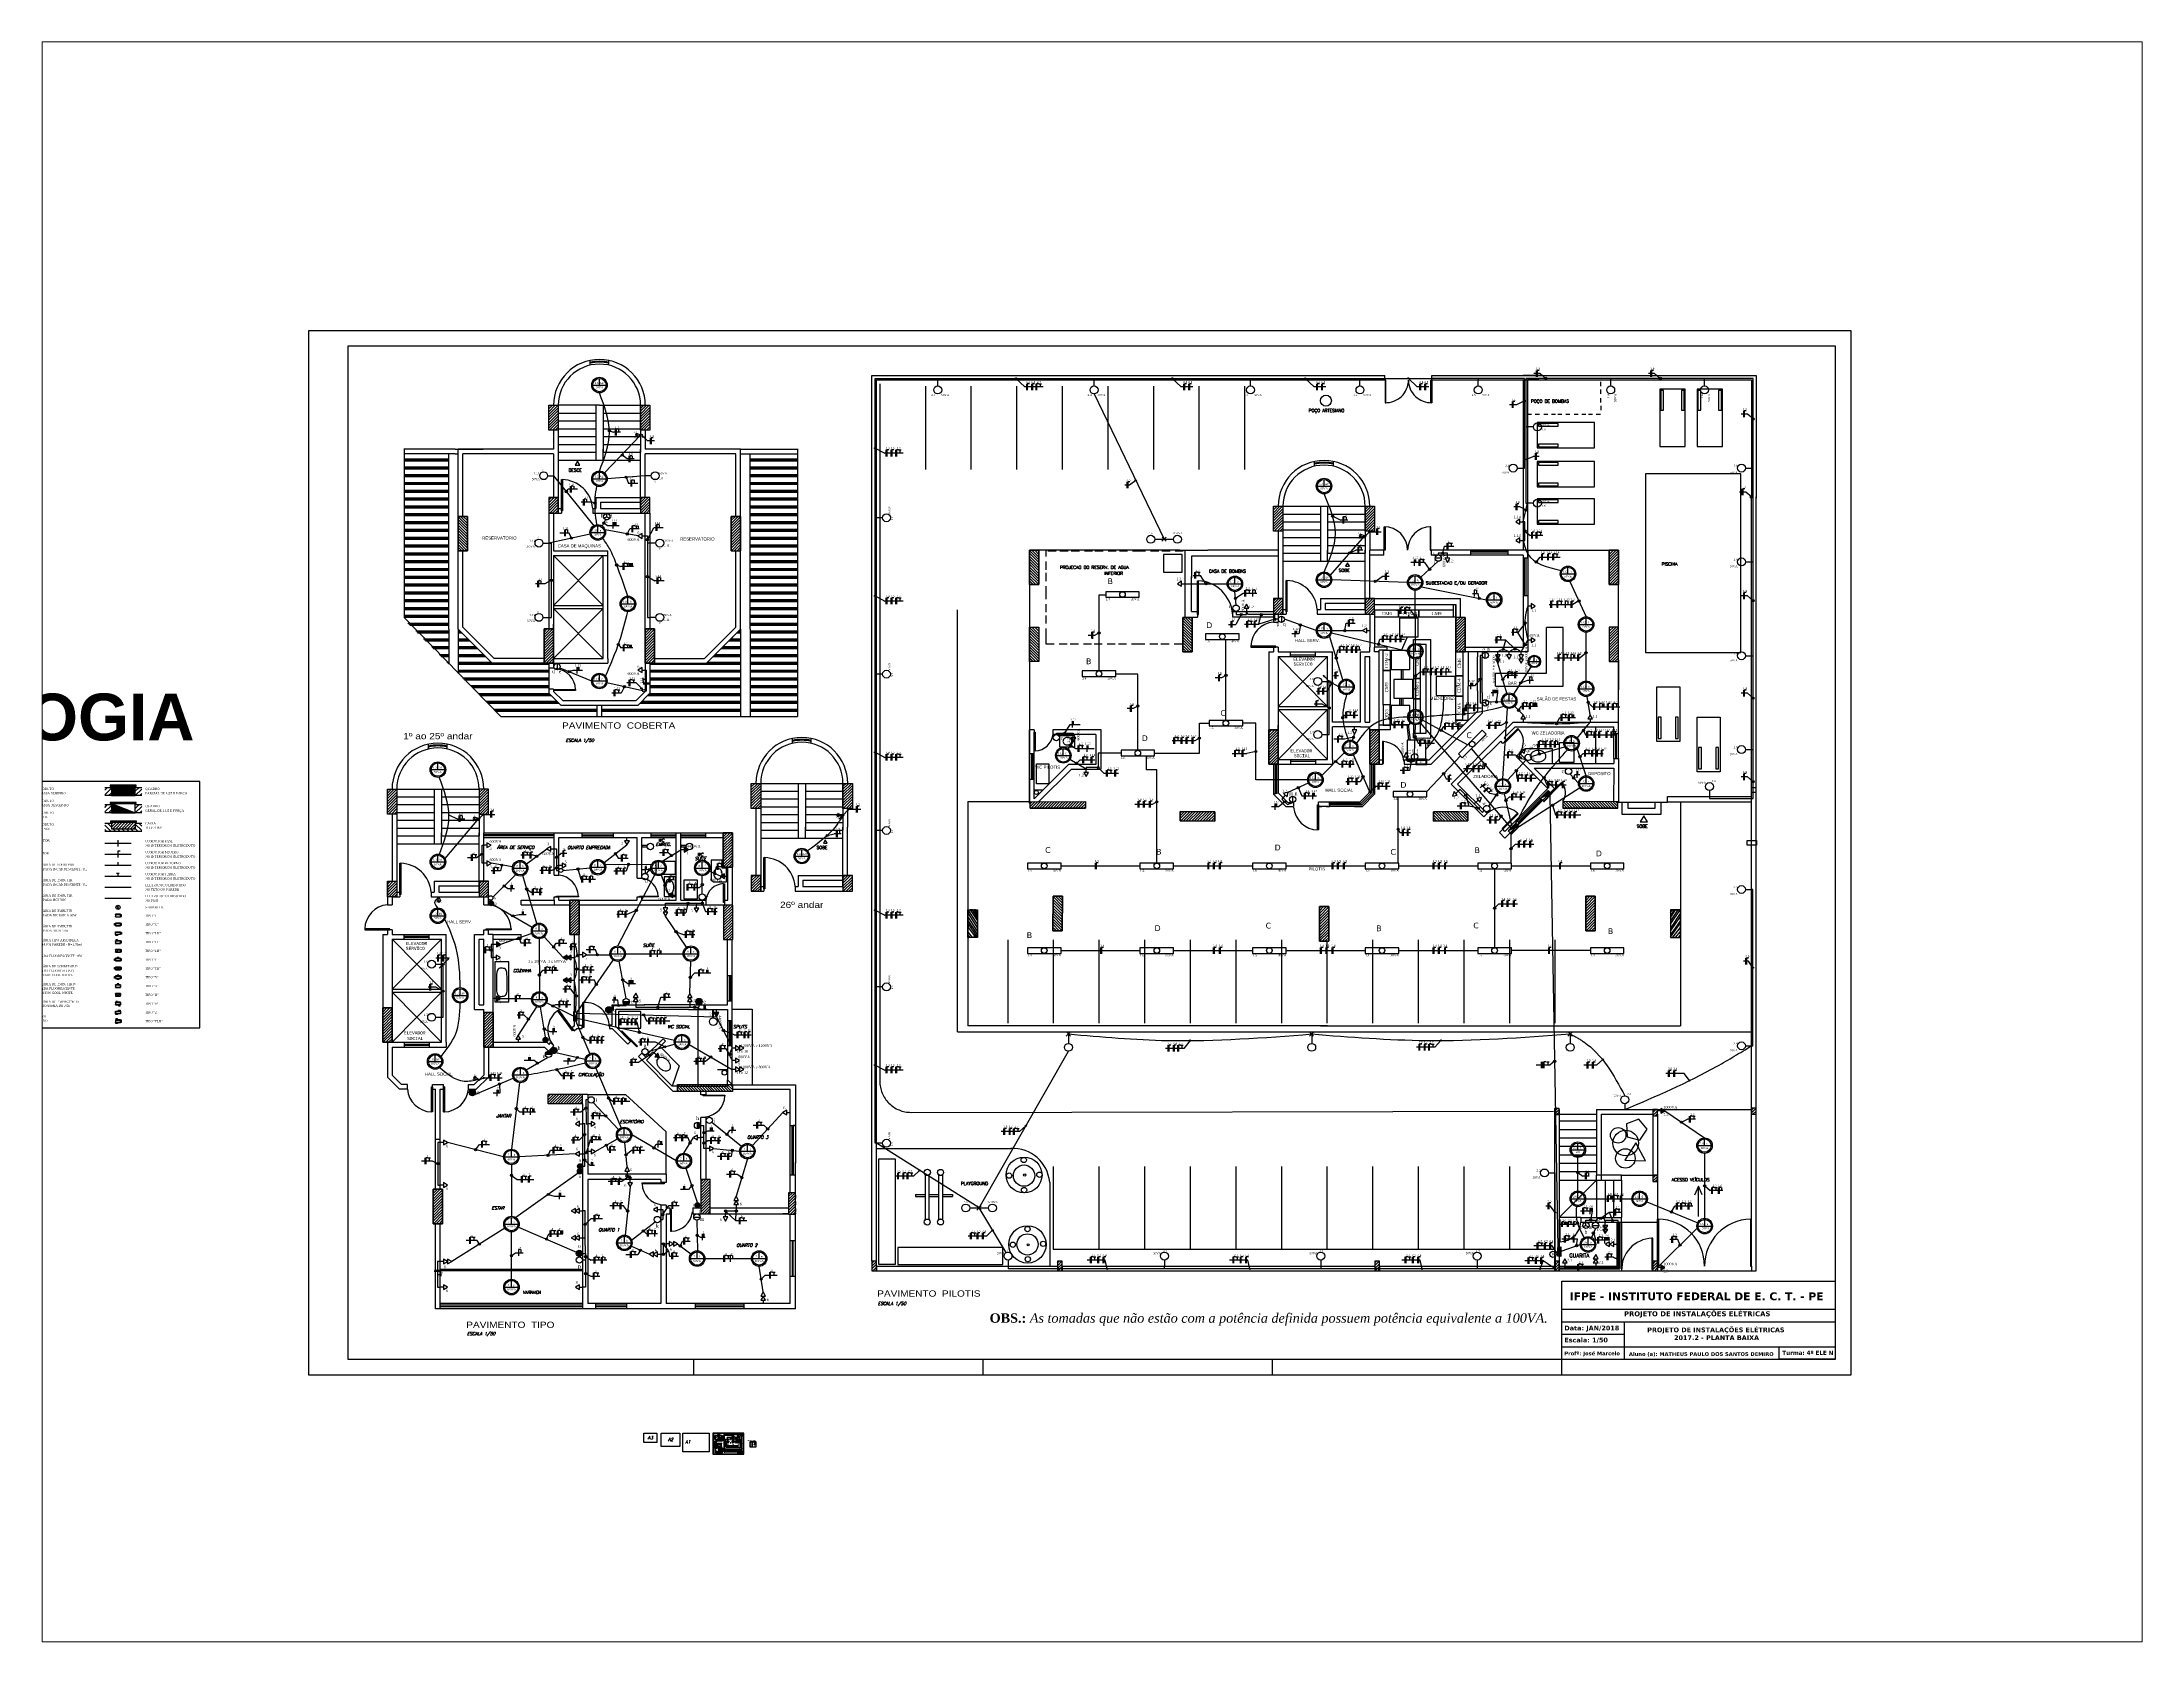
# Paper-space layout 'Layout1' of a CAD drawing. Extents: x 1.05 to 9.45, y 0.8 to 7.2.
# The model-space entities are those that its viewports show. They can reach past a viewport. Long polylines and large blocks are cut down to what shows.
import ezdxf
from ezdxf.enums import TextEntityAlignment as Align

# ---------------------------------------------------------------- set-up
doc = ezdxf.new("R2010")
doc.units = 0
doc.header["$LTSCALE"] = 50
doc.header["$MEASUREMENT"] = 0
for name, pattern in [('DASHED', [0.75, 0.5, -0.25]), ('DASHED2', [0.375, 0.25, -0.125]), ('HIDDEN', [0.375, 0.25, -0.125]), ('HIDDENX2', [0.75, 0.5, -0.25])]:
    doc.linetypes.add(name, pattern=pattern)
doc.layers.get('0').update_dxf_attribs({"linetype": 'CONTINUOUS'})
for name, color, linetype in [('ABE', 7, 'CONTINUOUS'), ('COTAS', 1, 'CONTINUOUS'), ('Eletrodutos', 6, 'CONTINUOUS'), ('Inst. Elétricas', 80, 'CONTINUOUS'), ('LOU', 7, 'CONTINUOUS'), ('SIMBOLOGIA', 1, 'CONTINUOUS'), ('TX-GM', 3, 'CONTINUOUS'), ('TX-M', 5, 'CONTINUOUS')]:
    doc.layers.add(name, color=color, linetype=linetype)
doc.styles.add('ITALICC', font='italicc', dxfattribs={"height": 4})
doc.styles.add('JMS1', font='times.ttf')
doc.styles.add('JMS2', font='times.ttf')
doc.styles.add('MONOTXT', font='monotxt', dxfattribs={"height": 158.003165})
doc.styles.add('ROMANS', font='romans', dxfattribs={"height": 12})
doc.styles.add('SANSSERIFBOLD', font='sasb____.pfb')
doc.styles.add('TECHNIC', font='te______.pfb', dxfattribs={"width": 1.2, "height": 30})
doc.styles.add('TECHNICLIGHT', font='tel_____.pfb', dxfattribs={"height": 2})

# ---------------------------------------------------------------- blocks, each defined once
blk = doc.blocks.new('*X13')
at = {"color": 0}
for p, q in [((-1323.9, -519.6), (-1314.3, -510)), ((-1323.9, -510.7), (-1323.2, -510)), ((-1323.9, -528.4), (-1308.9, -513.4)), ((-1316.7, -530), (-1308.9, -522.2))]:
    blk.add_line(p, q, dxfattribs=at)
blk = doc.blocks.new('*X14')
at = {"color": 0}
for p, q in [((-1008.9, -301.8), (-1002.1, -295)), ((-1008.9, -310.6), (-993.9, -295.6)), ((-1004.4, -315), (-993.9, -304.5)), ((-995.6, -315), (-993.9, -313.3))]:
    blk.add_line(p, q, dxfattribs=at)
blk = doc.blocks.new('*X12')
at = {"color": 0}
for p, q in [((-1323.9, -793.6), (-1315.3, -785)), ((-1323.9, -802.4), (-1308.9, -787.4)), ((-1323.9, -811.2), (-1308.9, -796.2)), ((-1318.8, -815), (-1308.9, -805.1)), ((-1310, -815), (-1308.9, -813.9))]:
    blk.add_line(p, q, dxfattribs=at)
blk = doc.blocks.new('*X11')
at = {"color": 0}
for p, q in [((-1638.9, -799.2), (-1624.7, -785)), ((-1638.9, -790.4), (-1633.5, -785)), ((-1638.9, -808), (-1623.9, -793)), ((-1637, -815), (-1623.9, -801.9)), ((-1628.2, -815), (-1623.9, -810.7))]:
    blk.add_line(p, q, dxfattribs=at)
blk = doc.blocks.new('*X10')
at = {"color": 0}
for p, q in [((-2213, -798.7), (-2199.2, -785)), ((-2213, -789.9), (-2208.1, -785)), ((-2213, -807.6), (-2198, -792.6)), ((-2211.5, -815), (-2198, -801.4)), ((-2202.7, -815), (-2198, -810.3))]:
    blk.add_line(p, q, dxfattribs=at)
blk = doc.blocks.new('*X9')
at = {"color": 0}
for p, q in [((-2903, -799.3), (-2888.6, -785)), ((-2903, -790.5), (-2897.5, -785)), ((-2903, -808.1), (-2888, -793.1)), ((-2901, -815), (-2888, -802)), ((-2892.1, -815), (-2888, -810.8))]:
    blk.add_line(p, q, dxfattribs=at)
blk = doc.blocks.new('*X8')
at = {"color": 0}
for p, q in [((-3496.4, -791.7), (-3489.7, -785)), ((-3496.4, -800.6), (-3481.4, -785.6)), ((-3496.4, -809.4), (-3481.4, -794.4)), ((-3493.2, -815), (-3481.4, -803.2)), ((-3484.3, -815), (-3481.4, -812.1))]:
    blk.add_line(p, q, dxfattribs=at)
blk = doc.blocks.new('*X7')
at = {"color": 0}
for p, q in [((-1509.9, 1239), (-1483.9, 1265)), ((-1509.9, 1247.9), (-1492.7, 1265)), ((-1509.9, 1256.7), (-1501.6, 1265)), ((-1509.9, 1230.2), (-1479.9, 1260.2)), ((-1509.9, 1221.3), (-1479.9, 1251.3)), ((-1507.4, 1215), (-1479.9, 1242.5)), ((-1498.5, 1215), (-1479.9, 1233.7)), ((-1489.7, 1215), (-1479.9, 1224.8)), ((-1480.8, 1215), (-1479.9, 1216)), ((-1216.7, 1258.1), (-1209.9, 1265)), ((-1216.7, 1249.3), (-1201, 1265)), ((-1216.7, 1240.4), (-1192.2, 1265)), ((-1216.7, 1231.6), (-1186.7, 1261.6)), ((-1216.7, 1222.8), (-1186.7, 1252.8)), ((-1215.7, 1215), (-1186.7, 1243.9)), ((-1206.8, 1215), (-1186.7, 1235.1)), ((-1198, 1215), (-1186.7, 1226.3)), ((-1189.2, 1215), (-1186.7, 1217.4))]:
    blk.add_line(p, q, dxfattribs=at)
blk = doc.blocks.new('*X6')
at = {"color": 0}
for p, q in [((-1509.9, 1530.7), (-1480.6, 1560)), ((-1509.9, 1539.5), (-1489.4, 1560)), ((-1509.9, 1548.4), (-1498.2, 1560)), ((-1509.9, 1557.2), (-1507.1, 1560)), ((-1509.9, 1521.9), (-1479.9, 1551.9)), ((-1216.7, 1558.6), (-1215.4, 1560)), ((-1216.7, 1549.8), (-1206.6, 1560)), ((-1216.7, 1541), (-1197.7, 1560)), ((-1216.7, 1532.1), (-1188.9, 1560)), ((-1216.7, 1523.3), (-1186.7, 1553.3)), ((-1216.7, 1514.5), (-1186.7, 1544.5)), ((-1509.9, 1513), (-1479.9, 1543)), ((-1509.9, 1504.2), (-1479.9, 1534.2)), ((-1509.9, 1495.3), (-1479.9, 1525.3)), ((-1509.9, 1486.5), (-1479.9, 1516.5)), ((-1507.5, 1480), (-1479.9, 1507.7)), ((-1498.7, 1480), (-1479.9, 1498.8)), ((-1489.8, 1480), (-1479.9, 1490)), ((-1481, 1480), (-1479.9, 1481.2)), ((-1216.7, 1505.6), (-1186.7, 1535.6)), ((-1216.7, 1496.8), (-1186.7, 1526.8)), ((-1216.7, 1487.9), (-1186.7, 1517.9)), ((-1215.8, 1480), (-1186.7, 1509.1)), ((-1207, 1480), (-1186.7, 1500.3)), ((-1198.2, 1480), (-1186.7, 1491.4)), ((-1189.3, 1480), (-1186.7, 1482.6))]:
    blk.add_line(p, q, dxfattribs=at)
blk = doc.blocks.new('*X3')
at = {"color": 0}
for p, q in [((-1524.9, 817.4), (-1497.3, 845)), ((-1524.9, 826.3), (-1506.1, 845)), ((-1524.9, 835.1), (-1515, 845)), ((-1524.9, 843.9), (-1523.8, 845)), ((-1524.9, 808.6), (-1494.9, 838.6)), ((-1524.9, 799.8), (-1494.9, 829.8)), ((-1524.9, 790.9), (-1494.9, 820.9)), ((-1524.9, 782.1), (-1494.9, 812.1)), ((-1524.9, 773.2), (-1494.9, 803.2)), ((-1524.9, 764.4), (-1494.9, 794.4)), ((-1524.9, 755.6), (-1494.9, 785.6)), ((-1524.9, 746.7), (-1494.9, 776.7)), ((-1524.9, 737.9), (-1494.9, 767.9)), ((-1518.9, 735), (-1494.9, 759)), ((-1510.1, 735), (-1494.9, 750.2)), ((-1501.2, 735), (-1494.9, 741.4))]:
    blk.add_line(p, q, dxfattribs=at)
blk = doc.blocks.new('*X1')
at = {"color": 0}
for p, q in [((425, 1600.6), (447.4, 1623)), ((425, 1609.4), (438.6, 1623)), ((425, 1618.3), (429.7, 1623)), ((425, 1591.7), (455, 1621.7)), ((425, 1582.9), (455, 1612.9)), ((425, 1574.1), (455, 1604.1)), ((425, 1565.2), (455, 1595.2)), ((425, 1556.4), (455, 1586.4)), ((425, 1547.6), (455, 1577.6)), ((425, 1538.7), (455, 1568.7)), ((425, 1529.9), (455, 1559.9)), ((425, 1521), (455, 1551)), ((425.8, 1513), (455, 1542.2)), ((434.6, 1513), (455, 1533.4)), ((443.5, 1513), (455, 1524.5)), ((452.3, 1513), (455, 1515.7))]:
    blk.add_line(p, q, dxfattribs=at)
blk = doc.blocks.new('*X2')
at = {"color": 0}
for p, q in [((812.5, 716.2), (812.5, 723.5)), ((818.7, 709.9), (818.7, 729.7)), ((825, 703.7), (825, 733.7)), ((831.2, 697.4), (831.2, 727.4)), ((837.5, 691.2), (837.5, 721.2)), ((843.7, 684.9), (843.7, 714.9)), ((850, 678.7), (850, 708.7)), ((856.2, 672.4), (856.2, 702.4)), ((862.5, 666.2), (862.5, 696.2)), ((868.7, 659.9), (868.7, 689.9)), ((875, 653.7), (875, 683.7)), ((881.2, 647.4), (881.2, 677.4)), ((887.5, 641.2), (887.5, 671.2)), ((893.7, 634.9), (893.7, 664.9)), ((900, 628.7), (900, 658.7)), ((906.2, 622.4), (906.2, 652.4)), ((912.5, 616.2), (912.5, 646.2)), ((918.7, 609.9), (918.7, 639.9)), ((925, 603.7), (925, 633.7)), ((931.2, 597.4), (931.2, 627.4)), ((937.5, 599.3), (937.5, 621.2)), ((943.7, 605.5), (943.7, 614.9))]:
    blk.add_line(p, q, dxfattribs=at)
blk = doc.blocks.new('*X23')
at = {"color": 0}
for p, q in [((-159.1, 1237.5), (-131.5, 1265)), ((-159.1, 1246.3), (-140.4, 1265)), ((-159.1, 1255.2), (-149.2, 1265)), ((-159.1, 1264), (-158.1, 1265)), ((-159.1, 1228.6), (-129.1, 1258.6)), ((-159.1, 1219.8), (-129.1, 1249.8)), ((-155, 1215), (-129.1, 1241)), ((-146.2, 1215), (-129.1, 1232.1)), ((-137.3, 1215), (-129.1, 1223.3)), ((134.1, 1256.6), (142.5, 1265)), ((134.1, 1247.7), (151.3, 1265)), ((134.1, 1238.9), (160.1, 1265)), ((134.1, 1230.1), (164.1, 1260.1)), ((134.1, 1221.2), (164.1, 1251.2)), ((136.7, 1215), (164.1, 1242.4)), ((145.5, 1215), (164.1, 1233.6)), ((154.3, 1215), (164.1, 1224.7)), ((163.2, 1215), (164.1, 1215.9))]:
    blk.add_line(p, q, dxfattribs=at)
blk = doc.blocks.new('*X22')
at = {"color": 0}
for p, q in [((-159.1, 1538), (-137.1, 1560)), ((-159.1, 1546.8), (-145.9, 1560)), ((-159.1, 1555.7), (-154.7, 1560)), ((-159.1, 1529.2), (-129.1, 1559.2)), ((-159.1, 1520.3), (-129.1, 1550.3)), ((134.1, 1557.1), (136.9, 1560)), ((134.1, 1548.3), (145.8, 1560)), ((134.1, 1539.4), (154.6, 1560)), ((134.1, 1530.6), (163.5, 1560)), ((134.1, 1521.8), (164.1, 1551.8)), ((-159.1, 1511.5), (-129.1, 1541.5)), ((-159.1, 1502.6), (-129.1, 1532.6)), ((-159.1, 1493.8), (-129.1, 1523.8)), ((-159.1, 1485), (-129.1, 1515)), ((-155.2, 1480), (-129.1, 1506.1)), ((-146.3, 1480), (-129.1, 1497.3)), ((-137.5, 1480), (-129.1, 1488.5)), ((134.1, 1512.9), (164.1, 1542.9)), ((134.1, 1504.1), (164.1, 1534.1)), ((134.1, 1495.2), (164.1, 1525.2)), ((134.1, 1486.4), (164.1, 1516.4)), ((136.5, 1480), (164.1, 1507.6)), ((145.3, 1480), (164.1, 1498.7)), ((154.2, 1480), (164.1, 1489.9)), ((163, 1480), (164.1, 1481))]:
    blk.add_line(p, q, dxfattribs=at)
blk = doc.blocks.new('*X20')
at = {"color": 0}
for p, q in [((425, 1600.6), (447.4, 1623)), ((425, 1609.4), (438.6, 1623)), ((425, 1618.3), (429.7, 1623)), ((425, 1591.7), (455, 1621.7)), ((425, 1582.9), (455, 1612.9)), ((425, 1574.1), (455, 1604.1)), ((425, 1565.2), (455, 1595.2)), ((425, 1556.4), (455, 1586.4)), ((425, 1547.6), (455, 1577.6)), ((425, 1538.7), (455, 1568.7)), ((425, 1529.9), (455, 1559.9)), ((425, 1521), (455, 1551)), ((425.8, 1513), (455, 1542.2)), ((434.6, 1513), (455, 1533.4)), ((443.5, 1513), (455, 1524.5)), ((452.3, 1513), (455, 1515.7))]:
    blk.add_line(p, q, dxfattribs=at)
blk = doc.blocks.new('*X29')
at = {"color": 0}
for p, q in [((-2519, -592.2), (-2497.9, -571)), ((-2519, -583.3), (-2506.7, -571)), ((-2519, -574.5), (-2515.5, -571)), ((-2519, -601), (-2497, -579)), ((-2519, -609.8), (-2497, -587.8)), ((-2519, -618.7), (-2497, -596.7)), ((-2519, -627.5), (-2497, -605.5)), ((-2519, -636.4), (-2497, -614.4)), ((-2512.8, -639), (-2497, -623.2)), ((-2504, -639), (-2497, -632))]:
    blk.add_line(p, q, dxfattribs=at)
blk = doc.blocks.new('*X26')
at = {"color": 0}
for p, q in [((425, 1600.6), (447.4, 1623)), ((425, 1609.4), (438.6, 1623)), ((425, 1618.3), (429.7, 1623)), ((425, 1591.7), (455, 1621.7)), ((425, 1582.9), (455, 1612.9)), ((425, 1574.1), (455, 1604.1)), ((425, 1565.2), (455, 1595.2)), ((425, 1556.4), (455, 1586.4)), ((425, 1547.6), (455, 1577.6)), ((425, 1538.7), (455, 1568.7)), ((425, 1529.9), (455, 1559.9)), ((425, 1521), (455, 1551)), ((425.8, 1513), (455, 1542.2)), ((434.6, 1513), (455, 1533.4)), ((443.5, 1513), (455, 1524.5)), ((452.3, 1513), (455, 1515.7))]:
    blk.add_line(p, q, dxfattribs=at)
blk = doc.blocks.new('*X27')
at = {"color": 0}
for p, q in [((812.5, 716.2), (812.5, 723.5)), ((818.7, 709.9), (818.7, 729.7)), ((825, 703.7), (825, 733.7)), ((831.2, 697.4), (831.2, 727.4)), ((837.5, 691.2), (837.5, 721.2)), ((843.7, 684.9), (843.7, 714.9)), ((850, 678.7), (850, 708.7)), ((856.2, 672.4), (856.2, 702.4)), ((862.5, 666.2), (862.5, 696.2)), ((868.7, 659.9), (868.7, 689.9)), ((875, 653.7), (875, 683.7)), ((881.2, 647.4), (881.2, 677.4)), ((887.5, 641.2), (887.5, 671.2)), ((893.7, 634.9), (893.7, 664.9)), ((900, 628.7), (900, 658.7)), ((906.2, 622.4), (906.2, 652.4)), ((912.5, 616.2), (912.5, 646.2)), ((918.7, 609.9), (918.7, 639.9)), ((925, 603.7), (925, 633.7)), ((931.2, 597.4), (931.2, 627.4)), ((937.5, 599.3), (937.5, 621.2)), ((943.7, 605.5), (943.7, 614.9))]:
    blk.add_line(p, q, dxfattribs=at)
blk = doc.blocks.new('*X28')
at = {"color": 0}
for p, q in [((-3287.6, -282.4), (-3262.2, -257)), ((-3287.6, -273.5), (-3271.1, -257)), ((-3287.6, -264.7), (-3279.9, -257)), ((-3283.4, -287), (-3253.4, -257)), ((-3274.6, -287), (-3244.6, -257)), ((-3265.7, -287), (-3235.7, -257)), ((-3256.9, -287), (-3226.9, -257)), ((-3248, -287), (-3218, -257)), ((-3239.2, -287), (-3209.2, -257)), ((-3230.4, -287), (-3200.4, -257)), ((-3221.5, -287), (-3191.5, -257)), ((-3212.7, -287), (-3182.7, -257)), ((-3203.8, -287), (-3177.6, -260.8)), ((-3195, -287), (-3177.6, -269.6)), ((-3186.2, -287), (-3177.6, -278.4))]:
    blk.add_line(p, q, dxfattribs=at)
blk = doc.blocks.new('*X24')
at = {"color": 0}
for p, q in [((-1510, 1531), (-1481, 1560)), ((-1510, 1540), (-1489, 1560)), ((-1510, 1548), (-1498, 1560)), ((-1510, 1557), (-1507, 1560)), ((-1510, 1522), (-1480, 1552)), ((-1510, 1513), (-1480, 1543)), ((-1510, 1504), (-1480, 1534)), ((-1510, 1495), (-1480, 1525)), ((-1510, 1487), (-1480, 1517)), ((-1508, 1480), (-1480, 1508)), ((-1499, 1480), (-1480, 1499)), ((-1490, 1480), (-1480, 1490)), ((-1481, 1480), (-1480, 1481)), ((-1217, 1559), (-1215, 1560)), ((-1217, 1550), (-1207, 1560)), ((-1217, 1541), (-1198, 1560)), ((-1217, 1532), (-1189, 1560)), ((-1217, 1523), (-1187, 1553)), ((-1217, 1514), (-1187, 1544)), ((-1217, 1506), (-1187, 1536)), ((-1217, 1497), (-1187, 1527)), ((-1217, 1488), (-1187, 1518)), ((-1216, 1480), (-1187, 1509)), ((-1207, 1480), (-1187, 1500)), ((-1198, 1480), (-1187, 1491)), ((-1189, 1480), (-1187, 1483))]:
    blk.add_line(p, q, dxfattribs=at)
blk = doc.blocks.new('*X25')
at = {"color": 0}
for p, q in [((-1510, 1239), (-1484, 1265)), ((-1510, 1248), (-1493, 1265)), ((-1510, 1257), (-1502, 1265)), ((-1510, 1230), (-1480, 1260)), ((-1510, 1221), (-1480, 1251)), ((-1507, 1215), (-1480, 1243)), ((-1499, 1215), (-1480, 1234)), ((-1490, 1215), (-1480, 1225)), ((-1481, 1215), (-1480, 1216)), ((-1217, 1258), (-1210, 1265)), ((-1217, 1249), (-1201, 1265)), ((-1217, 1240), (-1192, 1265)), ((-1217, 1232), (-1187, 1262)), ((-1217, 1223), (-1187, 1253)), ((-1216, 1215), (-1187, 1244)), ((-1207, 1215), (-1187, 1235)), ((-1198, 1215), (-1187, 1226)), ((-1189, 1215), (-1187, 1217))]:
    blk.add_line(p, q, dxfattribs=at)
blk = doc.blocks.new('*X21')
at = {"color": 0}
for p, q in [((-1525, 817), (-1497, 845)), ((-1525, 826), (-1506, 845)), ((-1525, 835), (-1515, 845)), ((-1525, 844), (-1524, 845)), ((-1525, 809), (-1495, 839)), ((-1525, 800), (-1495, 830)), ((-1525, 791), (-1495, 821)), ((-1525, 782), (-1495, 812)), ((-1525, 773), (-1495, 803)), ((-1525, 764), (-1495, 794)), ((-1525, 756), (-1495, 786)), ((-1525, 747), (-1495, 777)), ((-1525, 738), (-1495, 768)), ((-1519, 735), (-1495, 759)), ((-1510, 735), (-1495, 750)), ((-1501, 735), (-1495, 741))]:
    blk.add_line(p, q, dxfattribs=at)
blk = doc.blocks.new('A$C7A1A14DC')
at = {"layer": 'SIMBOLOGIA'}
blk.add_line((0.097, 0), (0, 0), dxfattribs=at)
blk.add_lwpolyline([(0.222, 0), (0.097, 0.072), (0.097, -0.072)], close=True, dxfattribs=at)
at = {"layer": 'SIMBOLOGIA', "linetype": 'Continuous', "style": 'JMS1'}
blk.add_attdef('POT', text='', height=0.08, dxfattribs=at).set_placement((0.177, 0.11), align=Align.MIDDLE_LEFT)
blk.add_attdef('CIRC.', (0.177, -0.145), '', height=0.08, dxfattribs=at)
blk = doc.blocks.new('A$C04520402')
at = {"layer": 'SIMBOLOGIA', "linetype": 'Continuous'}
blk.add_hatch(color=256, dxfattribs=at).paths.add_polyline_path([(0.097, -0.072), (0.222, 0), (0.097, 0)])
at = {"layer": 'SIMBOLOGIA'}
blk.add_line((0.097, 0), (0, 0), dxfattribs=at)
at = {"layer": 'SIMBOLOGIA', "linetype": 'Continuous'}
blk.add_line((0.222, 0), (0.097, 0), dxfattribs=at)
at = {"layer": 'SIMBOLOGIA'}
blk.add_lwpolyline([(0.222, 0), (0.097, 0.072), (0.097, -0.072)], close=True, dxfattribs=at)
at = {"layer": 'SIMBOLOGIA', "linetype": 'Continuous', "style": 'JMS1'}
blk.add_attdef('POT', text='', height=0.08, dxfattribs=at).set_placement((0.177, 0.11), align=Align.MIDDLE_LEFT)
blk.add_attdef('CIRC.', (0.177, -0.145), '', height=0.08, dxfattribs=at)
blk = doc.blocks.new('A$C3018671F')
at = {"layer": 'SIMBOLOGIA'}
blk.add_hatch(color=256, dxfattribs=at).paths.add_polyline_path([(0.097, 0.072), (0.097, -0.072), (0.222, 0)])
blk.add_line((0.097, 0), (0, 0), dxfattribs=at)
blk.add_lwpolyline([(0.222, 0), (0.097, 0.072), (0.097, -0.072)], close=True, dxfattribs=at)
at = {"layer": 'SIMBOLOGIA', "linetype": 'Continuous', "style": 'JMS1'}
blk.add_attdef('POT', text='', height=0.08, dxfattribs=at).set_placement((0.177, 0.11), align=Align.MIDDLE_LEFT)
blk.add_attdef('CIRC.', (0.177, -0.145), '', height=0.08, dxfattribs=at)
blk = doc.blocks.new('A$C2AD67FED')
at = {"layer": 'SIMBOLOGIA', "linetype": 'Continuous'}
blk.add_circle((60, 0), 60, dxfattribs=at)
at = {"layer": 'SIMBOLOGIA', "linetype": 'Continuous', "style": 'JMS1'}
blk.add_attdef('CIRC.1', text='', height=70, dxfattribs=at).set_placement((144, 0), align=Align.MIDDLE_LEFT)
blk = doc.blocks.new('A$C046C75A3')
at = {"layer": 'SIMBOLOGIA', "linetype": 'Continuous'}
blk.add_hatch(color=256, dxfattribs=at).paths.add_polyline_path([(0, 0, 1), (120, 0)])
blk.add_line((0, 0), (120, 0), dxfattribs=at)
blk.add_circle((60, 0), 60, dxfattribs=at)
at = {"layer": 'SIMBOLOGIA', "linetype": 'Continuous', "style": 'JMS1'}
blk.add_attdef('CIRC.1', text='', height=70, dxfattribs=at).set_placement((144, 0), align=Align.MIDDLE_LEFT)
blk = doc.blocks.new('A$C03AD7B86')
at = {"linetype": 'Continuous'}
for radius in [60, 45]:
    blk.add_circle((0, 0), radius, dxfattribs=at)
at = {"linetype": 'Continuous', "style": 'JMS1'}
blk.add_text('P', height=50, dxfattribs=at).set_placement((0, 0), align=Align.MIDDLE_CENTER)
blk = doc.blocks.new('A$C4C972E47')
at = {"layer": 'SIMBOLOGIA', "linetype": 'Continuous'}
blk.add_circle((60, 0), 60, dxfattribs=at)
at = {"layer": 'SIMBOLOGIA', "linetype": 'Continuous', "style": 'JMS1'}
blk.add_text('P', height=50, dxfattribs=at).set_placement((60, 0), align=Align.MIDDLE_CENTER)
blk = doc.blocks.new('A$C70187CAC')
at = {"linetype": 'Continuous'}
for p, q in [((-0.1, 0), (0.1, 0)), ((0, 0.1), (0, 0)), ((0, 0), (0, 0)), ((0, 0), (0, 0)), ((0, -0.1), (0, -0.1))]:
    blk.add_line(p, q, dxfattribs=at)
for radius in [0.116, 0.093]:
    blk.add_circle((0, 0), radius, dxfattribs=at)
blk = doc.blocks.new('A$C42C2322C')
at = {"linetype": 'Continuous'}
blk.add_hatch(color=256, dxfattribs=at).paths.add_polyline_path([(90, 90), (64, 74), (74, 64)])
blk.add_line((11, 11), (69, 69), dxfattribs=at)
blk.add_lwpolyline([(74, 64), (90, 90), (64, 74)], close=True, dxfattribs=at)
blk.add_circle((0, 0), 15, dxfattribs=at)
blk = doc.blocks.new('A$C4D954A93')
at = {"linetype": 'Continuous'}
blk.add_hatch(color=256, dxfattribs=at).paths.add_polyline_path([(11, 11), (37, 27), (27, 37)])
blk.add_line((90, 90), (32, 32), dxfattribs=at)
blk.add_lwpolyline([(37, 27), (11, 11), (27, 37)], close=True, dxfattribs=at)
blk.add_circle((0, 0), 15, dxfattribs=at)
blk = doc.blocks.new('A$C1CAD7E8E')
at = {"layer": 'SIMBOLOGIA'}
blk.add_line((0, -0.1), (0, 0), dxfattribs=at)
blk.add_lwpolyline([(0, -0.2), (0.1, -0.1), (-0.1, -0.1)], close=True, dxfattribs=at)
at = {"layer": 'SIMBOLOGIA', "linetype": 'Continuous'}
blk.add_circle((0, -0.1), 0.0253, dxfattribs=at)
at = {"layer": 'SIMBOLOGIA', "linetype": 'Continuous', "style": 'JMS1'}
blk.add_attdef('CIRC.', text='', height=0.08, dxfattribs=at).set_placement((-0.1, -0.2), align=Align.RIGHT)
blk.add_attdef('POT', text='', height=0.08, dxfattribs=at).set_placement((0, -0.3), align=Align.TOP_CENTER)
blk = doc.blocks.new('A$C09D210CD')
at = {"layer": 'SIMBOLOGIA', "linetype": 'Continuous'}
blk.add_line((0, 0), (120, 0), dxfattribs=at)
blk.add_circle((60, 0), 60, dxfattribs=at)
at = {"layer": 'SIMBOLOGIA', "linetype": 'Continuous', "style": 'JMS1'}
blk.add_attdef('CIRC.1', text='', height=70, dxfattribs=at).set_placement((116, 32), align=Align.BOTTOM_LEFT)
blk.add_attdef('CIRC.2', text='', height=70, dxfattribs=at).set_placement((116, -38), align=Align.TOP_LEFT)
blk = doc.blocks.new('A$C0844385A')
at = {"layer": 'SIMBOLOGIA'}
blk.add_lwpolyline([(63, 0), (-31, 54), (-31, -54)], close=True, dxfattribs=at)
blk.add_circle((0, 0), 65, dxfattribs=at)
at = {"layer": 'SIMBOLOGIA', "linetype": 'Continuous', "style": 'JMS1'}
blk.add_attdef('POT', text='', height=60, dxfattribs=at).set_placement((41, 82), align=Align.MIDDLE_LEFT)
blk.add_attdef('CIRC.', (41, -109), '', height=60, dxfattribs=at)
blk = doc.blocks.new('A$C2E1423AF')
at = {"layer": 'SIMBOLOGIA'}
for points in [[(73, 54), (73, -54), (166, 0)], [(166, 54), (166, -54), (260, 0)]]:
    blk.add_hatch(color=256, dxfattribs=at).paths.add_polyline_path(points)
blk.add_line((73, 0), (0, 0), dxfattribs=at)
for points in [[(166, 0), (73, 54), (73, -54)], [(260, 0), (166, 54), (166, -54)]]:
    blk.add_lwpolyline(points, close=True, dxfattribs=at)
at = {"layer": 'SIMBOLOGIA', "linetype": 'Continuous', "style": 'JMS1'}
blk.add_attdef('POT', text='', height=60, dxfattribs=at).set_placement((195, 82), align=Align.MIDDLE_LEFT)
blk.add_attdef('CIRC.', (86, -123), '', height=60, dxfattribs=at)
blk = doc.blocks.new('A$C23953070')
at = {"layer": 'SIMBOLOGIA', "linetype": 'Continuous'}
for points in [[(73, -54), (166, 0), (73, 0)], [(166, -54), (260, 0), (166, 0)]]:
    blk.add_hatch(color=256, dxfattribs=at).paths.add_polyline_path(points)
at = {"layer": 'SIMBOLOGIA'}
blk.add_line((73, 0), (0, 0), dxfattribs=at)
at = {"layer": 'SIMBOLOGIA', "linetype": 'Continuous'}
for p, q in [((166, 0), (73, 0)), ((260, 0), (166, 0))]:
    blk.add_line(p, q, dxfattribs=at)
at = {"layer": 'SIMBOLOGIA'}
for points in [[(166, 0), (73, 54), (73, -54)], [(260, 0), (166, 54), (166, -54)]]:
    blk.add_lwpolyline(points, close=True, dxfattribs=at)
at = {"layer": 'SIMBOLOGIA', "linetype": 'Continuous', "style": 'JMS1'}
blk.add_attdef('POT', text='', height=60, dxfattribs=at).set_placement((195, 82), align=Align.MIDDLE_LEFT)
blk.add_attdef('CIRC.', (86, -123), '', height=60, dxfattribs=at)
blk = doc.blocks.new('A$C6A1A07AC')
at = {"layer": 'SIMBOLOGIA'}
blk.add_line((73, 0), (0, 0), dxfattribs=at)
for points in [[(166, 0), (73, 54), (73, -54)], [(260, 0), (166, 54), (166, -54)]]:
    blk.add_lwpolyline(points, close=True, dxfattribs=at)
at = {"layer": 'SIMBOLOGIA', "linetype": 'Continuous', "style": 'JMS1'}
blk.add_attdef('POT', text='', height=60, dxfattribs=at).set_placement((195, 82), align=Align.MIDDLE_LEFT)
blk.add_attdef('CIRC.', (86, -123), '', height=60, dxfattribs=at)
blk = doc.blocks.new('A$C57CA5F4A')
at = {"layer": 'SIMBOLOGIA', "linetype": 'Continuous'}
blk.add_hatch(color=256, dxfattribs=at).paths.add_polyline_path([(0.2, -0.1), (0.2, 0), (0.1, 0)])
at = {"layer": 'SIMBOLOGIA'}
blk.add_line((0, 0), (0.1, 0), dxfattribs=at)
at = {"layer": 'SIMBOLOGIA', "linetype": 'Continuous'}
blk.add_line((0.2, 0), (0.1, 0), dxfattribs=at)
at = {"layer": 'SIMBOLOGIA'}
blk.add_lwpolyline([(0.1, 0), (0.2, 0.1), (0.2, -0.1)], close=True, dxfattribs=at)
blk = doc.blocks.new('A$C5E7A017F')
at = {"layer": 'SIMBOLOGIA', "linetype": 'Continuous'}
blk.add_hatch(color=256, dxfattribs=at).paths.add_polyline_path([(0.2, -0.1), (0.2, 0), (0.1, 0)])
at = {"layer": 'SIMBOLOGIA'}
blk.add_line((0, 0), (0.1, 0), dxfattribs=at)
at = {"layer": 'SIMBOLOGIA', "linetype": 'Continuous'}
blk.add_line((0.2, 0), (0.1, 0), dxfattribs=at)
at = {"layer": 'SIMBOLOGIA'}
blk.add_lwpolyline([(0.1, 0), (0.2, 0.1), (0.2, -0.1)], close=True, dxfattribs=at)
at = {"layer": 'SIMBOLOGIA', "linetype": 'Continuous'}
blk.add_arc((0.2, 0), 0.0335, 270, 90, dxfattribs=at)
blk = doc.blocks.new('A$C341177DA')
at = {"linetype": 'Continuous'}
for q in [(-0.1, 0.1), (-0.1, 0), (0, 0.1), (0.1, 0.1), (0.1, 0), (-0.1, -0.1), (0, -0.1), (0.1, -0.1)]:
    blk.add_line((0, 0), q, dxfattribs=at)
for radius in [0.126, 0.0751, 0.017]:
    blk.add_circle((0, 0), radius, dxfattribs=at)
blk = doc.blocks.new('A$C2F8936CE')
at = {"linetype": 'ByBlock'}
h = blk.add_hatch(color=256, dxfattribs=at)
h.paths.add_polyline_path([(0.2, 0, 1), (0, 0, 1)])
h.paths.add_polyline_path([(0.1, 0.1, -1), (0.2, 0.1, -1)], flags=16)
blk.add_circle((0.1, 0), 0.122)
blk.add_circle((0.1, 0.1), 0.051, dxfattribs=at)
at = {"linetype": 'Continuous', "style": 'JMS1'}
for tag, p in [('CIRC.', (0.1, 0.2)), ('CMD', (0.1, -0.2)), ('POT.', (0.3, -0.1))]:
    blk.add_attdef(tag, text='', height=0.06, dxfattribs=at).set_placement(p, align=Align.MIDDLE_LEFT)
blk = doc.blocks.new('A$C6210122E')
at = {"linetype": 'Continuous'}
blk.add_lwpolyline([(-300, -50), (300, -50), (300, 50), (-300, 50)], close=True, dxfattribs=at)
blk.add_circle((0, 0), 50, dxfattribs=at)
at = {"linetype": 'Continuous', "style": 'JMS1'}
for tag, p in [('CMD', (300, 83)), ('POT.', (300, -83))]:
    blk.add_attdef(tag, text='', height=40, dxfattribs=at).set_placement(p, align=Align.MIDDLE_RIGHT)
blk.add_attdef('CIRC.', text='', height=40, dxfattribs=at).set_placement((-300, -83), align=Align.MIDDLE_LEFT)
blk = doc.blocks.new('A$C350A4605')
at = {"linetype": 'Continuous'}
blk.add_lwpolyline([(-300, -50), (300, -50), (300, 50), (-300, 50)], close=True, dxfattribs=at)
for radius in [50, 30]:
    blk.add_circle((0, 0), radius, dxfattribs=at)
at = {"linetype": 'Continuous', "style": 'JMS1'}
for tag, p in [('CMD', (300, 83)), ('POT.', (300, -83))]:
    blk.add_attdef(tag, text='', height=40, dxfattribs=at).set_placement(p, align=Align.MIDDLE_RIGHT)
blk.add_attdef('CIRC.', text='', height=40, dxfattribs=at).set_placement((-300, -83), align=Align.MIDDLE_LEFT)
blk = doc.blocks.new('A$C1FA718BA')
at = {"linetype": 'Continuous'}
for p, q in [((-350, 102), (-302, 150)), ((-226, 150), (-350, 150)), ((-350, 17), (-226, 140)), ((350, 0), (-350, 0)), ((-282, 0), (-226, 56)), ((226, 84), (292, 150)), ((350, 150), (226, 150)), ((227, 0), (350, 123)), ((312, 0), (350, 38))]:
    blk.add_line(p, q, dxfattribs=at)
blk = doc.blocks.new('A$C448E4B37')
at = {"linetype": 'Continuous'}
h = blk.add_hatch(color=256, dxfattribs=at)
h.paths.add_polyline_path([(-246, 47), (-246, 25), (246, 25), (246, 47)])
h.paths.add_polyline_path([(-226, 25), (-226, -150), (226, -150), (226, 25)])
for points in [[(-246, 25), (246, 25), (246, 47), (-246, 47)], [(-226, -150), (226, -150), (226, 25), (-226, 25)]]:
    blk.add_lwpolyline(points, close=True, dxfattribs=at)
blk = doc.blocks.new('A$C622D64AD')
at = {"linetype": 'Continuous'}
for points in [[(-246, 47), (-246, 25), (246, 25), (246, 47)], [(226, -150), (-226, 25), (-226, -150)]]:
    blk.add_hatch(color=256, dxfattribs=at).paths.add_polyline_path(points)
blk.add_line((-226, 25), (226, -150), dxfattribs=at)
for points in [[(-246, 25), (246, 25), (246, 47), (-246, 47)], [(-226, -150), (226, -150), (226, 25), (-226, 25)]]:
    blk.add_lwpolyline(points, close=True, dxfattribs=at)
blk = doc.blocks.new('A$C74910228')
at = {"linetype": 'Continuous'}
h = blk.add_hatch(color=256, dxfattribs=at)
h.paths.add_polyline_path([(-246, 47), (-246, 25), (246, 25), (246, 47)])
h.paths.add_polyline_path([(-205, 25), (-226, 25), (-226, -150), (226, -150), (226, 25), (205, 25), (205, -128), (-205, -128)])
for points in [[(-246, 25), (246, 25), (246, 47), (-246, 47)], [(-226, -150), (226, -150), (226, 25), (-226, 25)], [(-205, -128), (205, -128), (205, 25), (-205, 25)]]:
    blk.add_lwpolyline(points, close=True, dxfattribs=at)
at = {"linetype": 'Continuous', "style": 'JMS2'}
blk.add_text('QMC', height=50, dxfattribs=at).set_placement((0, -52), align=Align.MIDDLE_CENTER)
blk = doc.blocks.new('A$C65E92EE3')
at = {"linetype": 'Continuous'}
blk.add_hatch(color=256, dxfattribs=at).paths.add_polyline_path([(-246, 47), (-246, 25), (246, 25), (246, 47)])
for p, q in [((-226, -14), (-187, 25)), ((-226, -69), (-132, 25)), ((-200, -98), (-77, 25)), ((-145, -98), (-22, 25)), ((-89, -98), (33, 25)), ((-34, -98), (88, 25)), ((21, -98), (144, 25)), ((76, -98), (199, 25)), ((131, -98), (226, -2)), ((186, -98), (226, -58))]:
    blk.add_line(p, q, dxfattribs=at)
for points in [[(-246, 25), (246, 25), (246, 47), (-246, 47)], [(-226, -98), (226, -98), (226, 25), (-226, 25)]]:
    blk.add_lwpolyline(points, close=True, dxfattribs=at)
blk = doc.blocks.new('A$C759F369E')
at = {"linetype": 'Continuous'}
for p, q in [((-226, 150), (-350, 150)), ((-227, 0), (-350, 123)), ((-312, 0), (-350, 38)), ((350, 0), (-350, 0)), ((-226, 84), (-292, 150)), ((-142, 0), (-195, 52)), ((-57, 0), (-110, 52)), ((27, 0), (-25, 52)), ((112, 0), (60, 52)), ((197, 0), (145, 52)), ((350, 150), (226, 150)), ((350, 17), (226, 140)), ((282, 0), (226, 56)), ((350, 102), (302, 150))]:
    blk.add_line(p, q, dxfattribs=at)
blk = doc.blocks.new('A$C0F8C457B')
at = {"linetype": 'Continuous'}
for p, q in [((-176, 0), (176, 0)), ((0, 0), (0, 176))]:
    blk.add_line(p, q, dxfattribs=at)
blk.add_line((0, -126), (0, -176))
for radius in [126, 105]:
    blk.add_circle((0, 0), radius, dxfattribs=at)
at = {"linetype": 'Continuous', "style": 'JMS1'}
for tag, p in [('CIRC.', (-51, 37)), ('CMD', (52, 37)), ('POT.', (0, -32))]:
    blk.add_attdef(tag, text='', height=37.5, dxfattribs=at).set_placement(p, align=Align.MIDDLE_CENTER)
blk = doc.blocks.new('A$C12EA76F2')
h = blk.add_hatch(color=256)
edge = h.paths.add_edge_path()
edge.add_arc((0, 0), 126, 0, 360)
edge = h.paths.add_edge_path(flags=16)
edge.add_arc((0, 0), 105, 0, 360)
at = {"linetype": 'Continuous'}
for p, q in [((-105, 0), (105, 0)), ((0, 0), (0, 105))]:
    blk.add_line(p, q, dxfattribs=at)
for radius in [126, 105]:
    blk.add_circle((0, 0), radius, dxfattribs=at)
at = {"linetype": 'Continuous', "style": 'JMS1'}
for tag, p in [('CIRC.', (-51, 37)), ('CMD', (52, 37)), ('POT.', (0, -32))]:
    blk.add_attdef(tag, text='', height=37.5, dxfattribs=at).set_placement(p, align=Align.MIDDLE_CENTER)
blk = doc.blocks.new('A$C2E6C7662')
at = {"linetype": 'Continuous'}
for p, q in [((89, -89), (-89, 89)), ((-89, -89), (89, 89))]:
    blk.add_line(p, q, dxfattribs=at)
blk.add_circle((0, 0), 80, dxfattribs=at)
at = {"linetype": 'Continuous', "style": 'JMS1'}
blk.add_attdef('POT.', text='', height=37.5, dxfattribs=at).set_placement((0, 80), align=Align.BOTTOM_CENTER)
blk.add_attdef('CIRC.', text='', height=37.5, dxfattribs=at).set_placement((-80, -49), align=Align.MIDDLE_RIGHT)
blk.add_attdef('CMD', text='', height=37.5, dxfattribs=at).set_placement((90, -49), align=Align.MIDDLE_LEFT)
blk = doc.blocks.new('A$C0B4C0E00')
for points in [[(-264, -35), (-254, -35), (-254, 0), (-264, 0)], [(264, -35), (254, -35), (254, 0), (264, 0)], [(-310, -38), (-300, -38), (-300, -18), (-310, -18)], [(310, -38), (300, -38), (300, -18), (310, -18)]]:
    blk.add_lwpolyline(points, close=True)
for points in [[(-264, -13), (-300, -13), (-300, -43), (300, -43), (300, -13), (264, -13)], [(254, -13), (-254, -13)]]:
    blk.add_lwpolyline(points)
at = {"linetype": 'Continuous', "style": 'JMS1'}
for tag, p in [('CMD', (300, 42)), ('POT.', (300, -85))]:
    blk.add_attdef(tag, text='', height=50, dxfattribs=at).set_placement(p, align=Align.MIDDLE_RIGHT)
blk.add_attdef('CIRC.', text='', height=50, dxfattribs=at).set_placement((-300, -85), align=Align.MIDDLE_LEFT)
blk = doc.blocks.new('A$C37370DF5')
at = {"linetype": 'Continuous'}
for p, q in [((-126, 0), (126, 0)), ((0, 0), (0, 126))]:
    blk.add_line(p, q, dxfattribs=at)
for radius in [147, 126]:
    blk.add_circle((0, 0), radius, dxfattribs=at)
at = {"linetype": 'Continuous', "style": 'JMS1'}
for tag, p in [('CIRC.', (-56, 41)), ('CMD', (52, 41)), ('POT.', (0, -44))]:
    blk.add_attdef(tag, text='', height=37.5, dxfattribs=at).set_placement(p, align=Align.MIDDLE_CENTER)
blk = doc.blocks.new('A$C0CF16AB1')
at = {"linetype": 'Continuous'}
for p, q in [((-147, 0), (147, 0)), ((0, 0), (0, 147))]:
    blk.add_line(p, q, dxfattribs=at)
blk.add_circle((0, 0), 147, dxfattribs=at)
at = {"linetype": 'Continuous', "style": 'JMS1'}
for tag, p in [('CIRC.', (-64, 41)), ('CMD', (71, 41)), ('POT.', (0, -59))]:
    blk.add_attdef(tag, text='', height=37.5, dxfattribs=at).set_placement(p, align=Align.MIDDLE_CENTER)
blk = doc.blocks.new('A$C7BD834D8')
blk.add_line((112, 0), (0, 0))
blk.add_circle((188, 0), 75)
at = {"linetype": 'Continuous', "style": 'JMS1'}
for tag, p in [('POT.', (263, 66)), ('CIRC.', (263, -47))]:
    blk.add_attdef(tag, text='', height=40, dxfattribs=at).set_placement(p, align=Align.MIDDLE_LEFT)
blk.add_attdef('CMD', text='', height=40, dxfattribs=at).set_placement((188, -104), align=Align.MIDDLE_CENTER)
blk = doc.blocks.new('A$C58A16327')
blk.add_lwpolyline([(-191, -64), (191, -64), (191, 64), (-191, 64)], close=True)
at = {"linetype": 'Continuous', "style": 'JMS2'}
blk.add_text('EM', height=70, dxfattribs=at).set_placement((0, 0), align=Align.MIDDLE_CENTER)
at = {"style": 'JMS1'}
for tag, p in [('CIRC.', (-191, 109)), ('POT.', (-191, -106))]:
    blk.add_attdef(tag, text='', height=37.5, dxfattribs=at).set_placement(p, align=Align.MIDDLE_LEFT)
blk = doc.blocks.new('A$C39BB159D')
at = {"linetype": 'Continuous'}
blk.add_circle((0, 0), 48.6, dxfattribs=at)
at = {"linetype": 'Continuous', "style": 'ROMANS'}
blk.add_text('S', height=50, rotation=180, dxfattribs=at).set_placement((0, 0), align=Align.MIDDLE)
blk = doc.blocks.new('A$C3B8C14AC')
for p, q in [((-134, 16), (-134, -16)), ((-126, 24), (-34, 24)), ((-26, 16), (-26, -16)), ((-126, -24), (-34, -24))]:
    blk.add_line(p, q)
for points in [[(-140, -30), (-20, -30), (-20, 30), (-140, 30)], [(-20, -20), (0, -20), (0, 20), (-20, 20)]]:
    blk.add_lwpolyline(points, close=True)
for centre in [(-134, 24), (-26, 24), (-134, -24), (-26, -24)]:
    blk.add_circle(centre, 3)
for centre, start, end in [((-134, 24), 270, 0), ((-26, 24), 180, 270), ((-134, -24), 0, 90), ((-26, -24), 90, 180)]:
    blk.add_arc(centre, 7.94, start, end)
blk = doc.blocks.new('A$C36343BAB')
for p, q in [((-134, 16), (-134, -16)), ((-126, 24), (-34, 24)), ((-26, 16), (-26, -16)), ((-126, -24), (-34, -24))]:
    blk.add_line(p, q)
for points in [[(-140, -20), (-160, -20), (-160, 20), (-140, 20)], [(-140, -30), (-20, -30), (-20, 30), (-140, 30)], [(-20, -20), (0, -20), (0, 20), (-20, 20)]]:
    blk.add_lwpolyline(points, close=True)
for centre in [(-134, 24), (-26, 24), (-134, -24), (-26, -24)]:
    blk.add_circle(centre, 3)
for centre, start, end in [((-134, 24), 270, 0), ((-26, 24), 180, 270), ((-134, -24), 0, 90), ((-26, -24), 90, 180)]:
    blk.add_arc(centre, 7.94, start, end)
blk = doc.blocks.new('A$C71C92724')
for p, q in [((-134, -16), (-134, 16)), ((-126, 24), (-34, 24)), ((-26, -16), (-26, 16)), ((-126, -24), (-34, -24))]:
    blk.add_line(p, q)
for points in [[(-140, 30), (-20, 30), (-20, -30), (-140, -30)], [(-20, 20), (0, 20), (0, -20), (-20, -20)], [(-130, -30), (-90, -30), (-90, -50), (-130, -50)]]:
    blk.add_lwpolyline(points, close=True)
for centre in [(-134, 24), (-26, 24), (-134, -24), (-26, -24)]:
    blk.add_circle(centre, 3)
for centre, start, end in [((-134, 24), 270, 0), ((-26, 24), 180, 270), ((-134, -24), 0, 90), ((-26, -24), 90, 180)]:
    blk.add_arc(centre, 7.94, start, end)
blk = doc.blocks.new('A$C73B66FB5')
for p, q in [((-134, 16), (-134, -16)), ((-126, 24), (-34, 24)), ((-26, 16), (-26, -16)), ((-126, -24), (-34, -24))]:
    blk.add_line(p, q)
for points in [[(-140, -30), (-20, -30), (-20, 30), (-140, 30)], [(-130, 30), (-90, 30), (-90, 50), (-130, 50)], [(-20, -20), (0, -20), (0, 20), (-20, 20)]]:
    blk.add_lwpolyline(points, close=True)
for centre in [(-134, 24), (-26, 24), (-134, -24), (-26, -24)]:
    blk.add_circle(centre, 3)
for centre, start, end in [((-134, 24), 270, 0), ((-26, 24), 180, 270), ((-134, -24), 0, 90), ((-26, -24), 90, 180)]:
    blk.add_arc(centre, 7.94, start, end)
blk = doc.blocks.new('A$C595A2545')
for p, q in [((-134, 16), (-134, -16)), ((-126, 24), (-34, 24)), ((-26, 16), (-26, -16)), ((-126, -24), (-34, -24))]:
    blk.add_line(p, q)
for points in [[(-140, -30), (-20, -30), (-20, 30), (-140, 30)], [(-20, -20), (0, -20), (0, 20), (-20, 20)]]:
    blk.add_lwpolyline(points, close=True)
for centre, radius in [((-134, 24), 3), ((-110, 0), 20), ((-26, 24), 3), ((-134, -24), 3), ((-26, -24), 3)]:
    blk.add_circle(centre, radius)
for centre, start, end in [((-134, 24), 270, 0), ((-26, 24), 180, 270), ((-134, -24), 0, 90), ((-26, -24), 90, 180)]:
    blk.add_arc(centre, 7.94, start, end)
blk = doc.blocks.new('A$C39100D1A')
for p, q in [((-134, 16), (-134, -16)), ((-126, 24), (-34, 24)), ((-26, 16), (-26, -16)), ((-126, -24), (-34, -24))]:
    blk.add_line(p, q)
for points in [[(-140, -20), (-160, -20), (-160, 20), (-140, 20)], [(-140, -30), (-20, -30), (-20, 30), (-140, 30)], [(-100, 30), (-60, 30), (-60, 50), (-100, 50)], [(-20, -20), (0, -20), (0, 20), (-20, 20)]]:
    blk.add_lwpolyline(points, close=True)
for centre in [(-134, 24), (-26, 24), (-134, -24), (-26, -24)]:
    blk.add_circle(centre, 3)
for centre, start, end in [((-134, 24), 270, 0), ((-26, 24), 180, 270), ((-134, -24), 0, 90), ((-26, -24), 90, 180)]:
    blk.add_arc(centre, 7.94, start, end)
blk = doc.blocks.new('A$C1B352E12')
for p, q in [((-134, 16), (-134, -16)), ((-126, 24), (-34, 24)), ((-26, 16), (-26, -16)), ((-126, -24), (-34, -24))]:
    blk.add_line(p, q)
for points in [[(-140, -20), (-160, -20), (-160, 20), (-140, 20)], [(-140, -30), (-20, -30), (-20, 30), (-140, 30)], [(-20, -20), (0, -20), (0, 20), (-20, 20)]]:
    blk.add_lwpolyline(points, close=True)
for centre, radius in [((-134, 24), 3), ((-80, 0), 20), ((-26, 24), 3), ((-134, -24), 3), ((-26, -24), 3)]:
    blk.add_circle(centre, radius)
for centre, start, end in [((-134, 24), 270, 0), ((-26, 24), 180, 270), ((-134, -24), 0, 90), ((-26, -24), 90, 180)]:
    blk.add_arc(centre, 7.94, start, end)
blk = doc.blocks.new('A$C32872069')
for p, q in [((-134, 16), (-134, -16)), ((-126, 24), (-34, 24)), ((-26, 16), (-26, -16)), ((-126, -24), (-34, -24))]:
    blk.add_line(p, q)
for points in [[(-140, -20), (-160, -20), (-160, 20), (-140, 20)], [(-140, -30), (-20, -30), (-20, 30), (-140, 30)], [(-100, 30), (-60, 30), (-60, 50), (-100, 50)], [(-20, -20), (0, -20), (0, 20), (-20, 20)], [(-100, -30), (-60, -30), (-60, -50), (-100, -50)]]:
    blk.add_lwpolyline(points, close=True)
for centre in [(-134, 24), (-26, 24), (-134, -24), (-26, -24)]:
    blk.add_circle(centre, 3)
for centre, start, end in [((-134, 24), 270, 0), ((-26, 24), 180, 270), ((-134, -24), 0, 90), ((-26, -24), 90, 180)]:
    blk.add_arc(centre, 7.94, start, end)
blk = doc.blocks.new('A$C302B13C6')
for p, q in [((-54, -34), (-54, -66)), ((-46, -26), (46, -26)), ((-46, -74), (46, -74)), ((54, -34), (54, -66))]:
    blk.add_line(p, q)
for points in [[(-20, -20), (20, -20), (20, 0), (-20, 0)], [(-60, -80), (60, -80), (60, -20), (-60, -20)]]:
    blk.add_lwpolyline(points, close=True)
for centre in [(-54, -26), (-54, -74), (54, -26), (54, -74)]:
    blk.add_circle(centre, 3)
for centre, start, end in [((-54, -26), 270, 0), ((-54, -74), 0, 90), ((54, -26), 180, 270), ((54, -74), 90, 180)]:
    blk.add_arc(centre, 7.94, start, end)
blk = doc.blocks.new('A$C3827137E')
for p, q in [((-54, 16), (-54, -16)), ((-46, 24), (46, 24)), ((54, 16), (54, -16)), ((-46, -24), (46, -24))]:
    blk.add_line(p, q)
blk.add_lwpolyline([(-60, -30), (60, -30), (60, 30), (-60, 30)], close=True)
for centre, radius in [((-54, 24), 3), ((0, 0), 20), ((54, 24), 3), ((-54, -24), 3), ((54, -24), 3)]:
    blk.add_circle(centre, radius)
for centre, start, end in [((-54, 24), 270, 0), ((54, 24), 180, 270), ((-54, -24), 0, 90), ((54, -24), 90, 180)]:
    blk.add_arc(centre, 7.94, start, end)
blk = doc.blocks.new('A$C0D1E03A1')
for p, q in [((-24, -34), (-24, -66)), ((-16, -26), (76, -26)), ((-16, -74), (76, -74)), ((84, -34), (84, -66))]:
    blk.add_line(p, q)
for points in [[(-20, -20), (20, -20), (20, 0), (-20, 0)], [(-30, -80), (90, -80), (90, -20), (-30, -20)], [(80, -80), (40, -80), (40, -100), (80, -100)]]:
    blk.add_lwpolyline(points, close=True)
for centre in [(-24, -26), (-24, -74), (84, -26), (84, -74)]:
    blk.add_circle(centre, 3)
for centre, start, end in [((-24, -26), 270, 0), ((-24, -74), 0, 90), ((84, -26), 180, 270), ((84, -74), 90, 180)]:
    blk.add_arc(centre, 7.94, start, end)
blk = doc.blocks.new('A$C72086583')
for p, q in [((-84, -34), (-84, -66)), ((16, -26), (-76, -26)), ((16, -74), (-76, -74)), ((24, -34), (24, -66))]:
    blk.add_line(p, q)
for points in [[(20, -20), (-20, -20), (-20, 0), (20, 0)], [(30, -80), (-90, -80), (-90, -20), (30, -20)], [(-80, -80), (-40, -80), (-40, -100), (-80, -100)]]:
    blk.add_lwpolyline(points, close=True)
for centre in [(-84, -26), (-84, -74), (24, -26), (24, -74)]:
    blk.add_circle(centre, 3)
for centre, start, end in [((-84, -26), 270, 0), ((-84, -74), 0, 90), ((24, -26), 180, 270), ((24, -74), 90, 180)]:
    blk.add_arc(centre, 7.94, start, end)
blk = doc.blocks.new('A$C316D0890')
for p, q in [((-134, 16), (-134, -16)), ((-126, 24), (-34, 24)), ((-26, 16), (-26, -16)), ((-126, -24), (-34, -24))]:
    blk.add_line(p, q)
for points in [[(-140, -30), (-20, -30), (-20, 30), (-140, 30)], [(-130, 30), (-90, 30), (-90, 50), (-130, 50)], [(-20, -20), (0, -20), (0, 20), (-20, 20)], [(-130, -30), (-90, -30), (-90, -50), (-130, -50)]]:
    blk.add_lwpolyline(points, close=True)
for centre in [(-134, 24), (-26, 24), (-134, -24), (-26, -24)]:
    blk.add_circle(centre, 3)
for centre, start, end in [((-134, 24), 270, 0), ((-26, 24), 180, 270), ((-134, -24), 0, 90), ((-26, -24), 90, 180)]:
    blk.add_arc(centre, 7.94, start, end)
blk = doc.blocks.new('A$C549C0EC8')
at = {"linetype": 'Continuous'}
for points in [[(90, 90), (64, 74), (74, 64)], [(-11, -11), (-37, -27), (-27, -37)]]:
    blk.add_hatch(color=256, dxfattribs=at).paths.add_polyline_path(points)
for p, q in [((11, 11), (69, 69)), ((-61, -61), (-32, -32))]:
    blk.add_line(p, q, dxfattribs=at)
for points in [[(74, 64), (90, 90), (64, 74)], [(-27, -37), (-11, -11), (-37, -27)]]:
    blk.add_lwpolyline(points, close=True, dxfattribs=at)
blk.add_circle((0, 0), 15, dxfattribs=at)
blk = doc.blocks.new('A$C093F7FE3')
at = {"linetype": 'Continuous'}
for points in [[(11, 11), (37, 27), (27, 37)], [(-90, -90), (-64, -74), (-74, -64)]]:
    blk.add_hatch(color=256, dxfattribs=at).paths.add_polyline_path(points)
for p, q in [((61, 61), (32, 32)), ((-11, -11), (-69, -69))]:
    blk.add_line(p, q, dxfattribs=at)
for points in [[(37, 27), (11, 11), (27, 37)], [(-64, -74), (-90, -90), (-74, -64)]]:
    blk.add_lwpolyline(points, close=True, dxfattribs=at)
blk.add_circle((0, 0), 15, dxfattribs=at)
blk = doc.blocks.new('A$C0BF17BE3')
at = {"layer": 'SIMBOLOGIA', "linetype": 'Continuous'}
blk.add_hatch(color=256, dxfattribs=at).paths.add_polyline_path([(-0.1, 0), (-0.2, 0.1), (-0.2, -0.1)])
at = {"layer": 'SIMBOLOGIA'}
blk.add_line((0, 0), (-0.1, 0), dxfattribs=at)
blk.add_lwpolyline([(-0.1, 0), (-0.2, 0.1), (-0.2, -0.1)], close=True, dxfattribs=at)
at = {"layer": 'SIMBOLOGIA', "linetype": 'Continuous'}
blk.add_arc((-0.2, 0), 0.0335, 90, 270, dxfattribs=at)
blk = doc.blocks.new('A$C5F2E4564')
at = {"layer": 'SIMBOLOGIA'}
blk.add_line((0, 0), (-0.1, 0), dxfattribs=at)
blk.add_lwpolyline([(-0.1, 0), (-0.2, 0.1), (-0.2, -0.1)], close=True, dxfattribs=at)
at = {"layer": 'SIMBOLOGIA', "linetype": 'Continuous'}
blk.add_arc((-0.2, 0), 0.0335, 90, 270, dxfattribs=at)
blk = doc.blocks.new('A$C7967052A')
at = {"layer": 'SIMBOLOGIA'}
blk.add_line((0, 0), (-0.1, 0), dxfattribs=at)
blk.add_lwpolyline([(-0.1, 0), (-0.2, 0.1), (-0.2, -0.1)], close=True, dxfattribs=at)
blk = doc.blocks.new('A$C7001172B')
at = {"layer": 'SIMBOLOGIA', "linetype": 'Continuous'}
blk.add_hatch(color=256, dxfattribs=at).paths.add_polyline_path([(0, 0, 1), (120, 0, 1)])
blk.add_circle((60, 0), 60, dxfattribs=at)
at = {"layer": 'SIMBOLOGIA', "linetype": 'Continuous', "style": 'JMS1'}
blk.add_attdef('CIRC.1', text='', height=70, dxfattribs=at).set_placement((144, 0), align=Align.MIDDLE_LEFT)
blk = doc.blocks.new('A$C07894F55')
at = {"layer": 'SIMBOLOGIA', "linetype": 'Continuous'}
for q in [(108, 62), (0, 0), (108, -62)]:
    blk.add_line((72, 0), q, dxfattribs=at)
blk.add_ellipse((72, 0), major_axis=(-72, 0), ratio=1, start_param=3.141593, end_param=9.424778, dxfattribs=at)
at = {"layer": 'SIMBOLOGIA', "linetype": 'Continuous', "style": 'JMS1', "width": 1}
blk.add_attdef('CIRC.1', text='', height=84, dxfattribs=at).set_placement((111, 73), align=Align.BOTTOM_LEFT)
blk.add_attdef('CIRC.2', text='', height=84, dxfattribs=at).set_placement((174, 0), align=Align.MIDDLE_LEFT)
blk.add_attdef('CIRC.3', text='', height=84, dxfattribs=at).set_placement((111, -76), align=Align.TOP_LEFT)
blk = doc.blocks.new('A$C1C607F6D')
at = {"layer": 'SIMBOLOGIA'}
blk.add_line((0, 0), (73, 0), dxfattribs=at)
for points in [[(73, 0), (166, 54), (166, -54)], [(166, 0), (260, 54), (260, -54)]]:
    blk.add_lwpolyline(points, close=True, dxfattribs=at)
blk = doc.blocks.new('A$C183B7FAC')
at = {"layer": 'SIMBOLOGIA', "linetype": 'Continuous'}
for points in [[(166, -54), (166, 0), (73, 0)], [(260, -54), (260, 0), (166, 0)]]:
    blk.add_hatch(color=256, dxfattribs=at).paths.add_polyline_path(points)
at = {"layer": 'SIMBOLOGIA'}
blk.add_line((0, 0), (73, 0), dxfattribs=at)
at = {"layer": 'SIMBOLOGIA', "linetype": 'Continuous'}
for p, q in [((166, 0), (73, 0)), ((260, 0), (166, 0))]:
    blk.add_line(p, q, dxfattribs=at)
at = {"layer": 'SIMBOLOGIA'}
for points in [[(73, 0), (166, 54), (166, -54)], [(166, 0), (260, 54), (260, -54)]]:
    blk.add_lwpolyline(points, close=True, dxfattribs=at)
blk = doc.blocks.new('FASE')
at = {"layer": 'Inst. Elétricas'}
blk.add_line((-21, 104), (-21, -100), dxfattribs=at)
blk = doc.blocks.new('NEUTRO')
at = {"layer": 'Inst. Elétricas'}
blk.add_lwpolyline([(66, 41), (1, 41), (1, -163)], dxfattribs=at)
blk = doc.blocks.new('TERRA')
at = {"layer": 'Inst. Elétricas'}
for p, q in [((15, 22), (101, 22)), ((58, 22), (58, -80))]:
    blk.add_line(p, q, dxfattribs=at)
blk = doc.blocks.new('*X146')
at = {"color": 0}
for p, q in [((-1509.9, 1239), (-1483.9, 1265)), ((-1509.9, 1247.9), (-1492.7, 1265)), ((-1509.9, 1256.7), (-1501.6, 1265)), ((-1509.9, 1230.2), (-1479.9, 1260.2)), ((-1509.9, 1221.3), (-1479.9, 1251.3)), ((-1507.4, 1215), (-1479.9, 1242.5)), ((-1498.5, 1215), (-1479.9, 1233.7)), ((-1489.7, 1215), (-1479.9, 1224.8)), ((-1480.8, 1215), (-1479.9, 1216)), ((-1216.7, 1258.1), (-1209.9, 1265)), ((-1216.7, 1249.3), (-1201, 1265)), ((-1216.7, 1240.4), (-1192.2, 1265)), ((-1216.7, 1231.6), (-1186.7, 1261.6)), ((-1216.7, 1222.8), (-1186.7, 1252.8)), ((-1215.7, 1215), (-1186.7, 1243.9)), ((-1206.8, 1215), (-1186.7, 1235.1)), ((-1198, 1215), (-1186.7, 1226.3)), ((-1189.2, 1215), (-1186.7, 1217.4))]:
    blk.add_line(p, q, dxfattribs=at)
blk = doc.blocks.new('*X145')
at = {"color": 0}
for p, q in [((-1509.9, 1530.7), (-1480.6, 1560)), ((-1509.9, 1539.5), (-1489.4, 1560)), ((-1509.9, 1548.4), (-1498.2, 1560)), ((-1509.9, 1557.2), (-1507.1, 1560)), ((-1509.9, 1521.9), (-1479.9, 1551.9)), ((-1216.7, 1558.6), (-1215.4, 1560)), ((-1216.7, 1549.8), (-1206.6, 1560)), ((-1216.7, 1541), (-1197.7, 1560)), ((-1216.7, 1532.1), (-1188.9, 1560)), ((-1216.7, 1523.3), (-1186.7, 1553.3)), ((-1216.7, 1514.5), (-1186.7, 1544.5)), ((-1509.9, 1513), (-1479.9, 1543)), ((-1509.9, 1504.2), (-1479.9, 1534.2)), ((-1509.9, 1495.3), (-1479.9, 1525.3)), ((-1509.9, 1486.5), (-1479.9, 1516.5)), ((-1507.5, 1480), (-1479.9, 1507.7)), ((-1498.7, 1480), (-1479.9, 1498.8)), ((-1489.8, 1480), (-1479.9, 1490)), ((-1481, 1480), (-1479.9, 1481.2)), ((-1216.7, 1505.6), (-1186.7, 1535.6)), ((-1216.7, 1496.8), (-1186.7, 1526.8)), ((-1216.7, 1487.9), (-1186.7, 1517.9)), ((-1215.8, 1480), (-1186.7, 1509.1)), ((-1207, 1480), (-1186.7, 1500.3)), ((-1198.2, 1480), (-1186.7, 1491.4)), ((-1189.3, 1480), (-1186.7, 1482.6))]:
    blk.add_line(p, q, dxfattribs=at)
blk = doc.blocks.new('Poste2')
at = {"layer": 'SIMBOLOGIA'}
for p, q in [((-76570, 105998), (-75970, 105998)), ((-76200, 106064), (-76340, 105932)), ((-76336, 106068), (-76204, 105928))]:
    blk.add_line(p, q, dxfattribs=at)
for centre in [(-76697, 105998), (-75843, 105998)]:
    blk.add_circle(centre, 127, dxfattribs=at)
blk = doc.blocks.new('*X164')
at = {"color": 0}
for p, q in [((425, 1600.6), (447.4, 1623)), ((425, 1609.4), (438.6, 1623)), ((425, 1618.3), (429.7, 1623)), ((425, 1591.7), (455, 1621.7)), ((425, 1582.9), (455, 1612.9)), ((425, 1574.1), (455, 1604.1)), ((425, 1565.2), (455, 1595.2)), ((425, 1556.4), (455, 1586.4)), ((425, 1547.6), (455, 1577.6)), ((425, 1538.7), (455, 1568.7)), ((425, 1529.9), (455, 1559.9)), ((425, 1521), (455, 1551)), ((425.8, 1513), (455, 1542.2)), ((434.6, 1513), (455, 1533.4)), ((443.5, 1513), (455, 1524.5)), ((452.3, 1513), (455, 1515.7))]:
    blk.add_line(p, q, dxfattribs=at)
blk = doc.blocks.new('*X166')
at = {"color": 0}
for p, q in [((-1509.9, 1530.7), (-1480.6, 1560)), ((-1509.9, 1539.5), (-1489.4, 1560)), ((-1509.9, 1548.4), (-1498.2, 1560)), ((-1509.9, 1557.2), (-1507.1, 1560)), ((-1509.9, 1521.9), (-1479.9, 1551.9)), ((-1216.7, 1558.6), (-1215.4, 1560)), ((-1216.7, 1549.8), (-1206.6, 1560)), ((-1216.7, 1541), (-1197.7, 1560)), ((-1216.7, 1532.1), (-1188.9, 1560)), ((-1216.7, 1523.3), (-1186.7, 1553.3)), ((-1216.7, 1514.5), (-1186.7, 1544.5)), ((-1509.9, 1513), (-1479.9, 1543)), ((-1509.9, 1504.2), (-1479.9, 1534.2)), ((-1509.9, 1495.3), (-1479.9, 1525.3)), ((-1509.9, 1486.5), (-1479.9, 1516.5)), ((-1507.5, 1480), (-1479.9, 1507.7)), ((-1498.7, 1480), (-1479.9, 1498.8)), ((-1489.8, 1480), (-1479.9, 1490)), ((-1481, 1480), (-1479.9, 1481.2)), ((-1216.7, 1505.6), (-1186.7, 1535.6)), ((-1216.7, 1496.8), (-1186.7, 1526.8)), ((-1216.7, 1487.9), (-1186.7, 1517.9)), ((-1215.8, 1480), (-1186.7, 1509.1)), ((-1207, 1480), (-1186.7, 1500.3)), ((-1198.2, 1480), (-1186.7, 1491.4)), ((-1189.3, 1480), (-1186.7, 1482.6))]:
    blk.add_line(p, q, dxfattribs=at)
blk = doc.blocks.new('*X167')
at = {"color": 0}
for p, q in [((-1509.9, 1239), (-1483.9, 1265)), ((-1509.9, 1247.9), (-1492.7, 1265)), ((-1509.9, 1256.7), (-1501.6, 1265)), ((-1509.9, 1230.2), (-1479.9, 1260.2)), ((-1509.9, 1221.3), (-1479.9, 1251.3)), ((-1507.4, 1215), (-1479.9, 1242.5)), ((-1498.5, 1215), (-1479.9, 1233.7)), ((-1489.7, 1215), (-1479.9, 1224.8)), ((-1480.8, 1215), (-1479.9, 1216)), ((-1216.7, 1258.1), (-1209.9, 1265)), ((-1216.7, 1249.3), (-1201, 1265)), ((-1216.7, 1240.4), (-1192.2, 1265)), ((-1216.7, 1231.6), (-1186.7, 1261.6)), ((-1216.7, 1222.8), (-1186.7, 1252.8)), ((-1215.7, 1215), (-1186.7, 1243.9)), ((-1206.8, 1215), (-1186.7, 1235.1)), ((-1198, 1215), (-1186.7, 1226.3)), ((-1189.2, 1215), (-1186.7, 1217.4))]:
    blk.add_line(p, q, dxfattribs=at)
blk = doc.blocks.new('*X165')
at = {"color": 0}
for p, q in [((-1524.9, 817.4), (-1497.3, 845)), ((-1524.9, 826.3), (-1506.1, 845)), ((-1524.9, 835.1), (-1515, 845)), ((-1524.9, 843.9), (-1523.8, 845)), ((-1524.9, 808.6), (-1494.9, 838.6)), ((-1524.9, 799.8), (-1494.9, 829.8)), ((-1524.9, 790.9), (-1494.9, 820.9)), ((-1524.9, 782.1), (-1494.9, 812.1)), ((-1524.9, 773.2), (-1494.9, 803.2)), ((-1524.9, 764.4), (-1494.9, 794.4)), ((-1524.9, 755.6), (-1494.9, 785.6)), ((-1524.9, 746.7), (-1494.9, 776.7)), ((-1524.9, 737.9), (-1494.9, 767.9)), ((-1518.9, 735), (-1494.9, 759)), ((-1510.1, 735), (-1494.9, 750.2)), ((-1501.2, 735), (-1494.9, 741.4))]:
    blk.add_line(p, q, dxfattribs=at)

msp = doc.modelspace()

# ---------------------------------------------------------------- hatches: boundary and pattern name
at = {"layer": 'ABE', "linetype": 'Continuous'}
h = msp.add_hatch(dxfattribs=at)
h.set_pattern_fill('ANSI31', scale=500, style=0)
h.set_pattern_definition([(45, (-57142.05, 110726.45), (-44.19417, 44.19417), [])])
h.paths.add_polyline_path([(-85166, 105816), (-84866, 105816), (-84866, 106916), (-85166, 106916)])
h = msp.add_hatch(dxfattribs=at)
h.set_pattern_fill('ANSI31', color=160, scale=10, style=0)
h.set_pattern_definition([(45, (-83970.284, 98333.1818), (-0.8838835, 0.8838835), [])])
h.paths.add_polyline_path([(-84531, 98235), (-84525, 98235), (-84525, 98257), (-84531, 98257)])

# ---------------------------------------------------------------- linework, layer by layer
for p, q in [((-75092, 132523), (-74808, 132251)), ((-70092, 132523), (-69808, 132251)), ((-65842, 132523), (-65558, 132251)), ((-62543, 132523), (-62259, 132251)), ((-58328, 132678), (-58528, 132678)), ((-58149, 132523), (-58328, 132678)), ((-54669, 132678), (-54869, 132678)), ((-54490, 132523), (-54669, 132678)), ((-74222, 132251), (-74808, 132251)), ((-69436, 132251), (-69808, 132251)), ((-65186, 132251), (-65558, 132251)), ((-61887, 132251), (-62259, 132251)), ((-59090, 131684), (-59315, 131684)), ((-58825, 131803), (-59090, 131684)), ((-51703, 131382), (-51903, 131382)), ((-51524, 131227), (-51703, 131382)), ((-88091, 130847), (-87963, 130800)), ((-87739, 130800), (-87963, 130800)), ((-86649, 130524), (-86873, 130524)), ((-79597, 130295), (-79287, 130133)), ((-87527, 129951), (-87679, 130070)), ((-87303, 129951), (-87527, 129951)), ((-78701, 130133), (-79287, 130133)), ((-58786, 129929), (-58557, 130026)), ((-58357, 130026), (-58557, 130026)), ((-89464, 128903), (-89408, 128979)), ((-89108, 128979), (-89408, 128979)), ((-87553, 129364), (-87476, 129165)), ((-87176, 129165), (-87476, 129165)), ((-71458, 129115), (-71613, 129115)), ((-71261, 129264), (-71458, 129115)), ((-88693, 128563), (-88993, 128563)), ((-88550, 128540), (-88693, 128563)), ((-58975, 128414), (-59175, 128414)), ((-58786, 128317), (-58975, 128414)), ((-51753, 128890), (-51953, 128890)), ((-51574, 128735), (-51753, 128890)), ((-88269, 127901), (-88148, 127824)), ((-88148, 127824), (-87777, 127824)), ((-87520, 127548), (-87442, 127709)), ((-87142, 127709), (-87442, 127709)), ((-86874, 127367), (-86669, 127748)), ((-86369, 127748), (-86669, 127748)), ((-64964, 128118), (-64703, 127991)), ((-64479, 127991), (-64703, 127991)), ((-63792, 127621), (-63416, 127621)), ((-58816, 127644), (-58645, 127503)), ((-89380, 127578), (-89680, 127578)), ((-89304, 127415), (-89380, 127578)), ((-64419, 126948), (-64224, 127028)), ((-64000, 127028), (-64224, 127028)), ((-61441, 126936), (-61384, 127155)), ((-61384, 127155), (-61095, 127155)), ((-58239, 127503), (-58645, 127503)), ((-87855, 126556), (-87723, 126508)), ((-87322, 126508), (-87723, 126508)), ((-62015, 126634), (-62468, 126634)), ((-61864, 126422), (-62015, 126634)), ((-58455, 126651), (-58333, 126812)), ((-58333, 126812), (-57685, 126812)), ((-90153, 125952), (-90453, 125952)), ((-89945, 126070), (-90153, 125952)), ((-86874, 126185), (-86640, 126054)), ((-86340, 126054), (-86640, 126054)), ((-79597, 125568), (-79287, 125406)), ((-69425, 126226), (-69192, 126226)), ((-69016, 125958), (-69192, 126226)), ((-68071, 125493), (-67824, 125655)), ((-67824, 125655), (-67386, 125655)), ((-63606, 126034), (-63382, 126188)), ((-63158, 126188), (-63382, 126188)), ((-60497, 125651), (-60314, 125651)), ((-60278, 125487), (-60314, 125651)), ((-51703, 125571), (-51903, 125571)), ((-51524, 125416), (-51703, 125571)), ((-78701, 125406), (-79287, 125406)), ((-67885, 124975), (-68061, 124657)), ((-67322, 124661), (-67246, 124972)), ((-62469, 125098), (-62921, 125098)), ((-62324, 124937), (-62469, 125098)), ((-61104, 124895), (-61104, 125295)), ((-61104, 124895), (-61024, 124895)), ((-61024, 125295), (-61024, 124884)), ((-60872, 124884), (-60872, 125485)), ((-58046, 125295), (-57286, 125295)), ((-57091, 125408), (-57286, 125295)), ((-72579, 124304), (-72778, 124304)), ((-72435, 124386), (-72579, 124304)), ((-68294, 124657), (-68061, 124657)), ((-67787, 124661), (-67322, 124661)), ((-66815, 124822), (-67322, 124661)), ((-66043, 124353), (-66272, 124353)), ((-65995, 124641), (-66043, 124353)), ((-64575, 124460), (-64530, 124697)), ((-64530, 124697), (-64240, 124697)), ((-59046, 124401), (-59249, 124401)), ((-58814, 124701), (-59046, 124401)), ((-58805, 124012), (-59046, 124401)), ((-87802, 124014), (-87722, 123905)), ((-87343, 123905), (-87722, 123905)), ((-64849, 123585), (-64798, 123849)), ((-64798, 123849), (-64061, 123849)), ((-63224, 123934), (-63624, 123934)), ((-63624, 123784), (-63624, 123934)), ((-63474, 123784), (-63624, 123784)), ((-63496, 124024), (-63452, 124191)), ((-63224, 123837), (-63474, 123837)), ((-63474, 123784), (-63474, 123837)), ((-63452, 124191), (-62664, 124191)), ((-63224, 123837), (-63224, 123934)), ((-62375, 124026), (-62375, 124176)), ((-62375, 124176), (-61825, 124175)), ((-62375, 124026), (-61975, 124025)), ((-61975, 121895), (-61972, 124025)), ((-61830, 121024), (-61822, 123558)), ((-61822, 123558), (-61821, 124175)), ((-60724, 123784), (-60874, 123784)), ((-60630, 121582), (-60624, 123784)), ((-60184, 123667), (-60184, 123667)), ((-59427, 124155), (-59783, 124155)), ((-59508, 123856), (-59427, 124155)), ((-59134, 123870), (-59427, 124155)), ((-57868, 123591), (-57051, 123591)), ((-56861, 123751), (-57051, 123591)), ((-89374, 123147), (-89254, 123194)), ((-89254, 123194), (-88952, 123194)), ((-68523, 122947), (-68722, 122947)), ((-68378, 123028), (-68523, 122947)), ((-64935, 123025), (-64775, 123025)), ((-62319, 123008), (-62167, 123137)), ((-62167, 123137), (-61168, 123137)), ((-60250, 122908), (-60431, 122693)), ((-59524, 122899), (-59418, 123038)), ((-59418, 123038), (-59051, 123038)), ((-87717, 122464), (-88017, 122464)), ((-87611, 122669), (-87717, 122464)), ((-87235, 122785), (-87535, 122785)), ((-65165, 122515), (-65485, 122515)), ((-64990, 122787), (-65165, 122515)), ((-60431, 122693), (-60611, 122693)), ((-59682, 122466), (-59892, 122466)), ((-59725, 122177), (-59682, 122466)), ((-58954, 122790), (-58727, 122872)), ((-58727, 122872), (-58544, 122872)), ((-51703, 122456), (-51903, 122456)), ((-51524, 122301), (-51703, 122456)), ((-71339, 121967), (-71537, 121967)), ((-71194, 122048), (-71339, 121967)), ((-65306, 122112), (-65557, 122112)), ((-65074, 121985), (-65305, 122112)), ((-64641, 121676), (-64589, 121761)), ((-64589, 121761), (-64163, 121761)), ((-63128, 121647), (-63074, 121446)), ((-61976, 121176), (-61975, 121895)), ((-61816, 120185), (-60184, 121817)), ((-61028, 121594), (-61028, 121444)), ((-61028, 121594), (-60630, 121594)), ((-60764, 121792), (-60758, 121987)), ((-60758, 121987), (-60215, 121987)), ((-59019, 121913), (-58925, 122044)), ((-58925, 122044), (-58415, 122044)), ((-57805, 121484), (-57701, 121678)), ((-57701, 121678), (-57199, 121677)), ((-56794, 122165), (-56657, 122025)), ((-56657, 122025), (-55783, 122025)), ((-73528, 121180), (-73360, 121459)), ((-73360, 121459), (-73042, 121459)), ((-69370, 120938), (-70099, 120938)), ((-69225, 121019), (-69370, 120938)), ((-64590, 120984), (-64929, 120984)), ((-64298, 121050), (-64590, 120984)), ((-63129, 121435), (-63474, 121435)), ((-63129, 121285), (-63474, 121285)), ((-63129, 121435), (-63129, 121285)), ((-63074, 121446), (-62608, 121446)), ((-62375, 121026), (-62375, 121176)), ((-62375, 121176), (-61975, 121176)), ((-62375, 121026), (-61830, 121024)), ((-62330, 121072), (-62229, 120865)), ((-62229, 120865), (-61710, 120865)), ((-61493, 121264), (-61408, 121398)), ((-61408, 121398), (-60849, 121399)), ((-61028, 121444), (-60767, 121444)), ((-59584, 121422), (-60043, 121422)), ((-59406, 121520), (-59584, 121422)), ((-56945, 121271), (-56876, 121131)), ((-56876, 121131), (-55880, 121131)), ((-79597, 120568), (-79287, 120406)), ((-78701, 120406), (-79287, 120406)), ((-73339, 120783), (-73174, 120687)), ((-73174, 120687), (-72594, 120687)), ((-73153, 120213), (-73036, 120326)), ((-73036, 120326), (-72571, 120326)), ((-68177, 120530), (-67712, 120530)), ((-67420, 120595), (-67712, 120530)), ((-64866, 120276), (-64747, 120184)), ((-62456, 120283), (-62507, 119984)), ((-59119, 120479), (-59454, 120479)), ((-58968, 120397), (-59119, 120479)), ((-58353, 120511), (-58422, 120824)), ((-58422, 120824), (-57733, 120823)), ((-57059, 120428), (-56952, 120535)), ((-56952, 120535), (-56314, 120535)), ((-72463, 120083), (-72276, 119898)), ((-72276, 119898), (-71810, 119898)), ((-64747, 120184), (-64281, 120184)), ((-64542, 119635), (-64086, 119635)), ((-63994, 119790), (-64086, 119635)), ((-62507, 119984), (-62806, 119984)), ((-61418, 119886), (-61339, 119725)), ((-61339, 119725), (-61167, 119725)), ((-60121, 120039), (-60776, 120039)), ((-59943, 119250), (-60212, 119541)), ((-60094, 120185), (-60121, 120039)), ((-59093, 119984), (-59073, 119741)), ((-59073, 119741), (-58454, 119741)), ((-58210, 119758), (-58112, 119528)), ((-58112, 119528), (-57493, 119528)), ((-57255, 119745), (-57216, 119859)), ((-57216, 119859), (-57065, 119859)), ((-51703, 119784), (-51903, 119784)), ((-51524, 119629), (-51703, 119784)), ((-70732, 118902), (-71291, 118902)), ((-70587, 118984), (-70732, 118902)), ((-66498, 118986), (-66692, 118829)), ((-66065, 119439), (-65947, 119173)), ((-65947, 119173), (-65481, 119173)), ((-63585, 119485), (-63129, 119485)), ((-60709, 119198), (-60605, 118848)), ((-59722, 119206), (-59943, 119250)), ((-59422, 119034), (-59311, 119140)), ((-59311, 119140), (-58809, 119140)), ((-57933, 118879), (-57843, 118564)), ((-93221, 118570), (-92961, 118443)), ((-92961, 118443), (-92712, 118443)), ((-92125, 118584), (-91749, 118584)), ((-80432, 118747), (-80056, 118747)), ((-66692, 118829), (-66921, 118829)), ((-60605, 118848), (-60985, 118848)), ((-60306, 118784), (-60605, 118848)), ((-59649, 118399), (-60034, 118399)), ((-59581, 118532), (-59649, 118399)), ((-57843, 118564), (-57030, 118564)), ((-103803, 117761), (-103803, 117557)), ((-81127, 117910), (-80902, 117961)), ((-80678, 117961), (-80902, 117961)), ((-62870, 118112), (-62816, 118002)), ((-62816, 118002), (-62474, 118002)), ((-59262, 117484), (-59122, 117627)), ((-59122, 117627), (-58530, 117627)), ((-103803, 117058), (-103803, 116956)), ((-92342, 117196), (-92623, 117196)), ((-92162, 117310), (-92342, 117196)), ((-91531, 116961), (-91571, 116782)), ((-90533, 117277), (-90924, 117277)), ((-90417, 117244), (-90533, 117277)), ((-89783, 116869), (-89926, 116789)), ((-89783, 117213), (-89643, 117329)), ((-89447, 117329), (-89643, 117329)), ((-89096, 116838), (-89007, 116508)), ((-87894, 117327), (-87808, 117183)), ((-87808, 117183), (-87489, 117183)), ((-87480, 116988), (-87553, 116766)), ((-86210, 117359), (-86492, 117359)), ((-86105, 117267), (-86210, 117359)), ((-84719, 116685), (-84671, 116916)), ((-84671, 116916), (-84463, 116916)), ((-103846, 116707), (-103760, 116707)), ((-103803, 116707), (-103803, 116605)), ((-91571, 116782), (-91875, 116782)), ((-90736, 116198), (-90587, 116101)), ((-89926, 116789), (-90317, 116789)), ((-89007, 116508), (-88532, 116508)), ((-87553, 116766), (-87944, 116766)), ((-86917, 116814), (-87030, 116814)), ((-86812, 116817), (-86917, 116814)), ((-86313, 116317), (-86241, 116505)), ((-86241, 116505), (-86016, 116505)), ((-85580, 116250), (-85210, 116250)), ((-85121, 116333), (-85210, 116250)), ((-90587, 116101), (-90236, 116101)), ((-87231, 115513), (-87537, 115384)), ((-85577, 115745), (-85642, 115440)), ((-85121, 115745), (-85016, 115475)), ((-79597, 115522), (-79287, 115360)), ((-59787, 115583), (-59647, 115726)), ((-59647, 115726), (-59056, 115726)), ((-87537, 115384), (-87849, 115384)), ((-86012, 115440), (-85642, 115440)), ((-85961, 114831), (-85725, 114743)), ((-85016, 115475), (-84646, 115475)), ((-78701, 115360), (-79287, 115360)), ((-89106, 114067), (-89150, 114346)), ((-88537, 114253), (-88829, 114253)), ((-88475, 114094), (-88537, 114253)), ((-85725, 114743), (-85355, 114743)), ((-93218, 113985), (-93641, 113985)), ((-89134, 113643), (-89020, 113609)), ((-89020, 113609), (-88573, 113609)), ((-85501, 113372), (-85360, 113515)), ((-85360, 113515), (-84845, 113515)), ((-51672, 113889), (-51827, 113889)), ((-51525, 113682), (-51672, 113889)), ((-93639, 113057), (-93890, 113057)), ((-93407, 112930), (-93638, 113057)), ((-89326, 112994), (-89583, 112994)), ((-89149, 112774), (-89326, 112994)), ((-88566, 113288), (-89035, 113288)), ((-88510, 113145), (-88566, 113288)), ((-87664, 113292), (-87505, 113179)), ((-87505, 113179), (-87252, 113179)), ((-87824, 112644), (-88006, 112644)), ((-87964, 112332), (-87964, 112332)), ((-87795, 112472), (-87824, 112644)), ((-86540, 112417), (-86446, 112739)), ((-86446, 112739), (-86135, 112739)), ((-85364, 112417), (-85155, 112357)), ((-85155, 112357), (-84962, 112357)), ((-87783, 111943), (-87201, 111943)), ((-86909, 111980), (-86162, 111980)), ((-84102, 111533), (-84446, 111676)), ((-84102, 111533), (-83560, 111533)), ((-89114, 110810), (-89219, 110688)), ((-88940, 111454), (-88788, 111364)), ((-88788, 111364), (-88259, 111364)), ((-86803, 110885), (-87162, 110650)), ((-86616, 111300), (-87156, 111300)), ((-86317, 111151), (-86616, 111300)), ((-84848, 110826), (-85015, 110683)), ((-84355, 111091), (-84608, 111091)), ((-84247, 110914), (-84355, 111091)), ((-69724, 111102), (-70310, 111102)), ((-69525, 111350), (-69724, 111102)), ((-61702, 111139), (-62288, 111139)), ((-61503, 111353), (-61702, 111139)), ((-92082, 110161), (-91520, 110161)), ((-90501, 110716), (-90819, 110716)), ((-90388, 110630), (-90501, 110716)), ((-89770, 110422), (-89626, 110222)), ((-89191, 110222), (-89626, 110222)), ((-89219, 110688), (-89559, 110688)), ((-87162, 110650), (-87451, 110650)), ((-85015, 110683), (-85391, 110683)), ((-79597, 110568), (-79287, 110406)), ((-78701, 110406), (-79287, 110406)), ((-58015, 110568), (-58455, 110568)), ((-57868, 110688), (-58015, 110568)), ((-56526, 110561), (-56933, 110561)), ((-56327, 110743), (-56526, 110561)), ((-53723, 110297), (-54309, 110297)), ((-53554, 110073), (-53723, 110297)), ((-91590, 109672), (-91809, 109672)), ((-91604, 109964), (-91590, 109672)), ((-88120, 109517), (-87986, 109412)), ((-85917, 109894), (-84310, 109894)), ((-84310, 109894), (-84310, 110096)), ((-91066, 109176), (-90964, 109075)), ((-90964, 109075), (-90454, 109075)), ((-89005, 109060), (-89333, 109060)), ((-88841, 109192), (-89005, 109060)), ((-88204, 108941), (-88686, 108941)), ((-87986, 109412), (-87438, 109412)), ((-53812, 108743), (-53621, 108835)), ((-53363, 108835), (-53621, 108835)), ((-89061, 108162), (-89312, 108162)), ((-89061, 108162), (-88875, 108349)), ((-88825, 107767), (-88697, 108187)), ((-88697, 108187), (-88342, 108187)), ((-85576, 108238), (-86042, 108238)), ((-85510, 108072), (-85576, 108238)), ((-85066, 108408), (-84948, 108465)), ((-85066, 108077), (-84947, 108154)), ((-84948, 108465), (-84744, 108465)), ((-84947, 108154), (-84531, 108154)), ((-84328, 108347), (-84240, 108491)), ((-84240, 108491), (-84047, 108491)), ((-83144, 108641), (-83492, 108641)), ((-83022, 108529), (-83144, 108641)), ((-74973, 108439), (-75559, 108439)), ((-74774, 108622), (-74973, 108439)), ((-93749, 107498), (-94097, 107498)), ((-93572, 107413), (-93749, 107498)), ((-90052, 107680), (-89969, 107842)), ((-89969, 107842), (-89532, 107842)), ((-88875, 107531), (-88712, 107365)), ((-88188, 108008), (-88142, 107862)), ((-88142, 107862), (-87889, 107862)), ((-87562, 107698), (-87397, 107838)), ((-86969, 107838), (-87397, 107838)), ((-86664, 107918), (-86592, 108038)), ((-86592, 108038), (-86386, 108038)), ((-84199, 107642), (-84634, 107642)), ((-84163, 107839), (-84199, 107642)), ((-91222, 107040), (-91037, 106912)), ((-91037, 106912), (-90504, 106912)), ((-88712, 107365), (-88566, 107365)), ((-87697, 106842), (-88132, 106842)), ((-87477, 106994), (-87697, 106842)), ((-87526, 107024), (-87429, 106964)), ((-84001, 107072), (-84349, 107072)), ((-83856, 106969), (-84001, 107072)), ((-78372, 107018), (-78958, 107018)), ((-78173, 107200), (-78372, 107018)), ((-57724, 105693), (-56524, 106893)), ((-57124, 107130), (-56965, 107018)), ((-56767, 107018), (-56965, 107018)), ((-90043, 106431), (-89847, 106379)), ((-89847, 106379), (-89504, 106379)), ((-85562, 106591), (-85812, 106591)), ((-85452, 106718), (-85562, 106591)), ((-53069, 106705), (-52896, 106553)), ((-52487, 106553), (-52896, 106553)), ((-88865, 105475), (-88669, 105663)), ((-88669, 105663), (-88309, 105663)), ((-87639, 106062), (-88074, 106062)), ((-87507, 105900), (-87639, 106062)), ((-86384, 105788), (-86185, 106078)), ((-86185, 106078), (-85861, 106078)), ((-84376, 105900), (-84049, 105584)), ((-84049, 105584), (-84034, 105900)), ((-83701, 105584), (-84049, 105584)), ((-57996, 106058), (-58151, 106058)), ((-57849, 105852), (-57996, 106058)), ((-57201, 105473), (-57687, 105474)), ((-57201, 105473), (-57137, 105520)), ((-56651, 105901), (-57037, 105901)), ((-56713, 105613), (-56651, 105901)), ((-56391, 105668), (-56122, 105862)), ((-56122, 105862), (-56018, 105597)), ((-56122, 105862), (-55755, 105862)), ((-54129, 105871), (-54026, 106053)), ((-53451, 106053), (-54026, 106053)), ((-92322, 104958), (-92670, 104958)), ((-92246, 104840), (-92322, 104958)), ((-90102, 105003), (-90027, 105175)), ((-90027, 105175), (-89579, 105174)), ((-87004, 105264), (-86918, 105185)), ((-86918, 105185), (-86555, 105185)), ((-86197, 104625), (-86363, 104852)), ((-85822, 104785), (-85758, 104937)), ((-85758, 104937), (-85510, 104937)), ((-85283, 105121), (-85177, 105068)), ((-85177, 105068), (-85023, 105068)), ((-76036, 105102), (-76622, 105102)), ((-75837, 105284), (-76036, 105102)), ((-57949, 104785), (-58535, 104785)), ((-57802, 104579), (-57949, 104785)), ((-57132, 105001), (-57634, 105001)), ((-57164, 104792), (-57132, 105001)), ((-56627, 105199), (-56552, 104966)), ((-56099, 104966), (-56552, 104966)), ((-53930, 104987), (-54188, 104987)), ((-53856, 104810), (-53930, 104987)), ((-91222, 104476), (-91095, 104568)), ((-91095, 104568), (-90848, 104568)), ((-88851, 104440), (-88675, 104325)), ((-88171, 104325), (-88675, 104325)), ((-87563, 104506), (-87184, 104506)), ((-87100, 104648), (-87184, 104506)), ((-86363, 104517), (-86197, 104625)), ((-86197, 104625), (-86167, 104463)), ((-86167, 104463), (-85882, 104463)), ((-72233, 104335), (-72819, 104335)), ((-72170, 104054), (-72233, 104335)), ((-67675, 104335), (-68261, 104335)), ((-67612, 104054), (-67675, 104335)), ((-62170, 104335), (-62756, 104335)), ((-62107, 104054), (-62170, 104335)), ((-58235, 104313), (-58821, 104313)), ((-58235, 104313), (-58337, 104054)), ((-57849, 104054), (-58235, 104313)), ((-55998, 104428), (-56257, 104428)), ((-55837, 104356), (-55998, 104428)), ((-55998, 104428), (-55837, 104356)), ((-88851, 103900), (-88679, 103819)), ((-88679, 103819), (-88394, 103819)), ((-83237, 103724), (-83106, 103848)), ((-83106, 103848), (-82727, 103848)), ((-50686, 101163), (-50686, 101563)), ((-48886, 101163), (-50686, 101163))]:
    msp.add_line(p, q)
at = {"color": 0}
for p, q in [((-104225, 117659), (-103381, 117659)), ((-104225, 117308), (-103381, 117308)), ((-104225, 116956), (-103381, 116956)), ((-104225, 116605), (-103381, 116605)), ((-104225, 116253), (-103381, 116253)), ((-86993, 112173), (-86909, 111980))]:
    msp.add_line(p, q, dxfattribs=at)
at = {"color": 0, "linetype": 'HIDDEN', "ltscale": 6}
msp.add_line((-104225, 115902), (-103381, 115902), dxfattribs=at)
at = {"color": 7}
for p, q in [((-90331, 113446), (-90216, 113601)), ((-90216, 113601), (-89725, 113601)), ((-89899, 112455), (-89799, 112508)), ((-89801, 112508), (-89321, 112508)), ((-87130, 111618), (-87201, 111943))]:
    msp.add_line(p, q, dxfattribs=at)
msp.add_lwpolyline([(-111028, 111756), (-101184, 111756), (-101184, 119631), (-111028, 119631)], close=True)
msp.add_lwpolyline([(-103737, 117410), (-103803, 117410), (-103803, 117206)])
at = {"color": 4}
for centre, radius in [((-75092, 132523), 19.8), ((-70092, 132523), 19.8), ((-65842, 132523), 19.8), ((-62543, 132523), 19.8), ((-58149, 132523), 35.3), ((-54490, 132523), 35.3), ((-58825, 131803), 19.8), ((-51524, 131227), 35.3), ((-88091, 130847), 35.3), ((-79597, 130295), 19.8), ((-87679, 130070), 35.3), ((-58786, 129929), 24.7), ((-89464, 128903), 35.3), ((-87553, 129364), 35.3), ((-71261, 129264), 19.8), ((-88550, 128540), 35.3), ((-58786, 128317), 35.3), ((-51574, 128735), 35.3), ((-88269, 127901), 35.3), ((-87520, 127548), 35.3), ((-64964, 128118), 35.3), ((-58816, 127644), 35.3), ((-89304, 127415), 35.3), ((-86874, 127367), 35.3), ((-64419, 126948), 35.3), ((-61441, 126936), 35.3), ((-87855, 126556), 35.3), ((-61864, 126422), 35.3), ((-58455, 126651), 35.3), ((-89945, 126070), 35.3), ((-86874, 126185), 35.3), ((-79597, 125568), 19.8), ((-69016, 125958), 35.3), ((-63606, 126034), 35.3), ((-68071, 125493), 35.3), ((-67885, 124975), 35.3), ((-67246, 124972), 35.3), ((-62324, 124937), 35.3), ((-60278, 125487), 35.3), ((-57091, 125408), 35.3), ((-51524, 125416), 35.3), ((-72435, 124386), 35.3), ((-66815, 124822), 35.3), ((-65995, 124641), 35.3), ((-64575, 124460), 35.3), ((-58814, 124701), 35.3), ((-87802, 124014), 35.3), ((-64849, 123585), 35.3), ((-63496, 124024), 35.3), ((-59508, 123856), 35.3), ((-59133, 123870), 35.3), ((-58805, 124012), 35.3), ((-56861, 123751), 35.3), ((-89374, 123147), 35.3), ((-68378, 123028), 35.3), ((-62319, 123008), 35.3), ((-60250, 122908), 35.3), ((-59524, 122899), 35.3), ((-87611, 122669), 35.3), ((-64990, 122787), 35.3), ((-59725, 122177), 35.3), ((-58954, 122790), 35.3), ((-51524, 122301), 35.3), ((-71194, 122048), 35.3), ((-65074, 121985), 35.3), ((-64641, 121676), 35.3), ((-63128, 121647), 35.3), ((-60764, 121792), 35.3), ((-59406, 121520), 35.3), ((-59019, 121913), 35.3), ((-56794, 122165), 35.3), ((-73528, 121180), 35.3), ((-69225, 121019), 35.3), ((-64298, 121050), 35.3), ((-62330, 121072), 35.3), ((-61491, 121266), 35.3), ((-57805, 121484), 35.3), ((-56945, 121271), 35.3), ((-79597, 120568), 19.8), ((-73339, 120783), 35.3), ((-73153, 120213), 35.3), ((-67420, 120595), 35.3), ((-64866, 120276), 35.3), ((-62456, 120283), 35.3), ((-60094, 120185), 35.3), ((-58968, 120397), 35.3), ((-58353, 120511), 35.3), ((-57059, 120428), 35.3), ((-72463, 120083), 35.3), ((-63994, 119790), 35.3), ((-61418, 119886), 35.3), ((-59093, 119984), 35.3), ((-58210, 119758), 35.3), ((-57255, 119745), 35.3), ((-51524, 119629), 35.3), ((-70587, 118984), 35.3), ((-66496, 118984), 35.3), ((-66065, 119439), 35.3), ((-60709, 119198), 35.3), ((-59722, 119206), 35.3), ((-59422, 119034), 35.3), ((-57933, 118879), 35.3), ((-60306, 118784), 35.3), ((-59581, 118532), 35.3), ((-81127, 117910), 35.3), ((-62870, 118112), 35.3), ((-59262, 117484), 35.3), ((-92162, 117310), 35.3), ((-91531, 116961), 35.3), ((-90417, 117244), 35.3), ((-89783, 117213), 35.3), ((-89783, 116869), 35.3), ((-89096, 116838), 35.3), ((-87894, 117327), 35.3), ((-87480, 116988), 35.3), ((-86812, 116817), 35.3), ((-86105, 117267), 35.3), ((-91454, 116294), 35.3), ((-90736, 116198), 35.3), ((-86313, 116317), 35.3), ((-85121, 116333), 35.3), ((-84719, 116685), 35.3), ((-87231, 115513), 35.3), ((-85577, 115745), 35.3), ((-85121, 115745), 35.3), ((-79597, 115522), 19.8), ((-59787, 115583), 35.3), ((-91181, 115339), 35.3), ((-85961, 114831), 35.3), ((-91873, 114248), 35.3), ((-90979, 114635), 35.3), ((-89873, 114339), 35.3), ((-90331, 113446), 35.3), ((-89134, 113643), 35.3), ((-89106, 114067), 35.3), ((-88475, 114094), 35.3), ((-51525, 113682), 19.8), ((-93407, 112930), 35.3), ((-89149, 112774), 35.3), ((-88510, 113145), 35.3), ((-87664, 113292), 35.3), ((-85501, 113372), 35.3), ((-89899, 112455), 35.3), ((-87795, 112472), 35.3), ((-86993, 112173), 35.3), ((-86540, 112417), 35.3), ((-85364, 112417), 35.3), ((-90679, 112036), 35.3), ((-90173, 111719), 35.3), ((-88940, 111454), 35.3), ((-87130, 111618), 35.3), ((-84446, 111676), 35.3), ((-89114, 110810), 35.3), ((-86803, 110885), 35.3), ((-86317, 111151), 35.3), ((-84848, 110826), 35.3), ((-84247, 110914), 35.3), ((-69525, 111350), 19.8), ((-61503, 111353), 19.8), ((-90388, 110630), 35.3), ((-89770, 110422), 35.3), ((-79597, 110568), 19.8), ((-57868, 110688), 35.3), ((-56327, 110743), 19.8), ((-91604, 109964), 35.3), ((-88120, 109517), 35.3), ((-53554, 110073), 19.8), ((-91066, 109176), 35.3), ((-88841, 109192), 35.3), ((-88204, 108941), 35.3), ((-53812, 108743), 35.3), ((-88875, 108349), 35.3), ((-85510, 108072), 35.3), ((-85066, 108408), 35.3), ((-85066, 108077), 35.3), ((-84328, 108347), 35.3), ((-83027, 108523), 35.3), ((-74774, 108622), 19.8), ((-93572, 107413), 35.3), ((-92369, 107862), 35.3), ((-90052, 107680), 35.3), ((-88875, 107531), 35.3), ((-88825, 107767), 35.3), ((-88188, 108008), 35.3), ((-87562, 107698), 35.3), ((-86664, 107918), 35.3), ((-84163, 107839), 35.3), ((-91222, 107040), 35.3), ((-87526, 107024), 35.3), ((-87429, 106964), 35.3), ((-83856, 106969), 35.3), ((-78173, 107200), 19.8), ((-57124, 107130), 35.3), ((-90043, 106431), 35.3), ((-85452, 106718), 35.3), ((-53069, 106705), 35.3), ((-88865, 105475), 35.3), ((-87507, 105900), 35.3), ((-86384, 105788), 35.3), ((-84376, 105900), 35.3), ((-84034, 105900), 35.3), ((-57849, 105852), 19.8), ((-57137, 105520), 35.3), ((-56713, 105613), 35.3), ((-56391, 105668), 35.3), ((-56018, 105597), 35.3), ((-54129, 105871), 35.3), ((-92246, 104840), 35.3), ((-90102, 105003), 35.3), ((-87004, 105264), 35.3), ((-86363, 104852), 35.3), ((-85822, 104785), 35.3), ((-85283, 105121), 35.3), ((-75837, 105284), 19.8), ((-57164, 104792), 35.3), ((-56627, 105199), 35.3), ((-53856, 104810), 35.3), ((-91222, 104476), 35.3), ((-88851, 104440), 35.3), ((-87100, 104648), 35.3), ((-86363, 104517), 35.3), ((-57802, 104579), 19.8), ((-55837, 104356), 35.3), ((-88851, 103900), 35.3), ((-83237, 103724), 35.3), ((-72170, 104054), 19.8), ((-67612, 104054), 19.8), ((-62107, 104054), 19.8), ((-58337, 104054), 19.8), ((-57849, 104054), 19.8)]:
    msp.add_circle(centre, radius, dxfattribs=at)
at = {"layer": 'ABE', "color": 7}
for p, q in [((-97707, 134050), (-97707, 100663)), ((-48386, 100663), (-48386, 134050)), ((-96457, 133550), (-96457, 101163)), ((-48886, 133550), (-96457, 133550)), ((-88709, 132945), (-88709, 133099)), ((-88109, 132945), (-88109, 133099)), ((-48886, 101163), (-48886, 133550)), ((-79697, 104293), (-79697, 132613)), ((-79697, 132613), (-63298, 132613)), ((-79547, 132473), (-63298, 132473)), ((-79547, 104293), (-79547, 132473)), ((-63298, 132473), (-63298, 132613)), ((-61788, 132613), (-51424, 132613)), ((-61788, 132473), (-61788, 132613)), ((-61788, 132473), (-51574, 132473)), ((-58264, 132613), (-58874, 132613)), ((-58874, 132473), (-58874, 130005)), ((-58734, 132473), (-58734, 129875)), ((-58374, 132473), (-58734, 132473)), ((-56404, 132413), (-56404, 132273)), ((-51574, 132473), (-51574, 128715)), ((-51424, 132613), (-51424, 128695)), ((-88409, 131664), (-89742, 131664)), ((-89725, 131664), (-89725, 130164)), ((-88525, 131664), (-88525, 130164)), ((-88294, 131664), (-88294, 131414)), ((-87094, 131664), (-87094, 131414)), ((-56404, 132173), (-56404, 132033)), ((-56404, 131893), (-56404, 131753)), ((-56394, 131643), (-56394, 131503)), ((-89725, 131414), (-88525, 131414)), ((-89725, 131164), (-88525, 131164)), ((-88294, 131414), (-88294, 130164)), ((-87094, 131414), (-87094, 130164)), ((-58734, 131383), (-58604, 131383)), ((-58484, 131383), (-58354, 131383)), ((-58214, 131383), (-58084, 131383)), ((-57964, 131383), (-57834, 131383)), ((-57764, 131383), (-57634, 131383)), ((-57514, 131383), (-57384, 131383)), ((-57244, 131383), (-57114, 131383)), ((-56994, 131383), (-56864, 131383)), ((-56784, 131383), (-56654, 131383)), ((-56534, 131383), (-56404, 131383)), ((-94657, 130270), (-94657, 124880)), ((-89875, 130864), (-89875, 130263)), ((-89725, 130914), (-88525, 130914)), ((-89725, 130664), (-88525, 130664)), ((-89725, 130414), (-88525, 130414)), ((-86944, 130864), (-86944, 130263)), ((-82077, 130270), (-82077, 121716)), ((-93025, 130263), (-94660, 130263)), ((-93025, 130113), (-94660, 130113)), ((-94660, 129950), (-93225, 129950)), ((-94660, 129919), (-93225, 129919)), ((-94660, 129887), (-93225, 129887)), ((-94660, 129700), (-93225, 129700)), ((-94660, 129669), (-93225, 129669)), ((-94660, 129637), (-93225, 129637)), ((-93225, 124506), (-93225, 130113)), ((-93025, 130263), (-92125, 130263)), ((-93025, 130113), (-92925, 130113)), ((-93025, 130113), (-93025, 130113)), ((-89875, 130263), (-92925, 130263)), ((-92925, 124506), (-92925, 130263)), ((-92775, 128113), (-92775, 130113)), ((-89875, 130113), (-92775, 130113)), ((-89875, 130113), (-89875, 128714)), ((-89725, 130263), (-89725, 128364)), ((-89725, 130164), (-88525, 130164)), ((-89725, 129914), (-87094, 129914)), ((-88525, 130263), (-88525, 129914)), ((-88294, 129914), (-88294, 130263)), ((-87094, 128364), (-87094, 130263)), ((-83894, 130263), (-86944, 130263)), ((-86944, 128714), (-86944, 130113)), ((-84044, 130113), (-86944, 130113)), ((-84044, 128113), (-84044, 130113)), ((-83894, 130263), (-82084, 130263)), ((-83894, 126863), (-83894, 130263)), ((-83894, 130113), (-82084, 130113)), ((-83594, 126863), (-83594, 130113)), ((-83594, 129950), (-82084, 129950)), ((-83594, 129919), (-82084, 129919)), ((-83594, 129887), (-82084, 129887)), ((-83594, 129700), (-82084, 129700)), ((-83594, 129669), (-82084, 129669)), ((-83594, 129637), (-82084, 129637)), ((-65540, 129716), (-65540, 129870)), ((-64940, 129716), (-64940, 129870)), ((-58874, 130175), (-58874, 127035)), ((-58734, 130025), (-58734, 127034)), ((-94660, 129450), (-93225, 129450)), ((-94660, 129419), (-93225, 129419)), ((-94660, 129387), (-93225, 129387)), ((-94660, 129200), (-93225, 129200)), ((-94660, 129169), (-93225, 129169)), ((-94660, 129137), (-93225, 129137)), ((-94660, 128950), (-93225, 128950)), ((-83594, 129450), (-82084, 129450)), ((-83594, 129419), (-82084, 129419)), ((-83594, 129387), (-82084, 129387)), ((-83594, 129200), (-82084, 129200)), ((-83594, 129169), (-82084, 129169)), ((-83594, 129137), (-82084, 129137)), ((-83594, 128950), (-82084, 128950)), ((-94660, 128919), (-93225, 128919)), ((-94660, 128887), (-93225, 128887)), ((-94660, 128700), (-93225, 128700)), ((-94660, 128669), (-93225, 128669)), ((-94660, 128637), (-93225, 128637)), ((-94660, 128450), (-93225, 128450)), ((-94660, 128419), (-93225, 128419)), ((-94660, 128387), (-93225, 128387)), ((-90025, 128714), (-89725, 128714)), ((-90025, 128714), (-90025, 127014)), ((-89725, 128364), (-89625, 128364)), ((-89725, 128364), (-89725, 128214)), ((-89625, 128364), (-89625, 128214)), ((-88625, 128364), (-88525, 128364)), ((-88625, 128364), (-88625, 128214)), ((-88525, 128714), (-88525, 128364)), ((-88525, 128714), (-87094, 128714)), ((-88375, 128564), (-88375, 128364)), ((-88375, 128564), (-87094, 128564)), ((-88375, 128364), (-87094, 128364)), ((-87094, 128364), (-87094, 128214)), ((-83594, 128919), (-82084, 128919)), ((-83594, 128887), (-82084, 128887)), ((-83594, 128700), (-82084, 128700)), ((-83594, 128669), (-82084, 128669)), ((-83594, 128637), (-82084, 128637)), ((-83594, 128450), (-82084, 128450)), ((-83594, 128419), (-82084, 128419)), ((-83594, 128387), (-82084, 128387)), ((-66556, 128435), (-66556, 126935)), ((-65356, 128435), (-65356, 126935)), ((-65240, 128435), (-63931, 128435)), ((-65124, 128435), (-65124, 128185)), ((-63924, 128435), (-63924, 128185)), ((-51574, 124265), (-51574, 128735)), ((-51424, 124305), (-51424, 128735)), ((-94660, 128200), (-93225, 128200)), ((-94660, 128169), (-93225, 128169)), ((-94660, 128137), (-93225, 128137)), ((-94660, 127950), (-93225, 127950)), ((-94660, 127919), (-93225, 127919)), ((-94660, 127887), (-93225, 127887)), ((-94660, 127700), (-93225, 127700)), ((-94660, 127669), (-93225, 127669)), ((-94660, 127637), (-93225, 127637)), ((-92925, 128113), (-92625, 128113)), ((-92925, 128113), (-92625, 128113)), ((-92925, 127963), (-92925, 128113)), ((-92925, 127013), (-92925, 128113)), ((-92925, 127013), (-92925, 128113)), ((-92625, 128113), (-92625, 127013)), ((-92625, 128113), (-92625, 127013)), ((-89875, 128214), (-90025, 128214)), ((-89875, 128214), (-89875, 127963)), ((-89875, 128214), (-89875, 127014)), ((-89875, 128214), (-89625, 128214)), ((-88625, 128214), (-86944, 128214)), ((-86944, 128214), (-86794, 128214)), ((-86944, 124514), (-86944, 128214)), ((-86794, 128214), (-86794, 124514)), ((-83894, 128113), (-84194, 128113)), ((-83894, 128113), (-84194, 128113)), ((-84194, 128113), (-83894, 128113)), ((-84194, 128113), (-84194, 127013)), ((-84194, 128113), (-84194, 127014)), ((-84194, 127014), (-84194, 128113)), ((-83894, 127963), (-83894, 128113)), ((-83894, 127013), (-83894, 128113)), ((-83894, 127013), (-83894, 128113)), ((-83894, 128113), (-83894, 127014)), ((-83894, 127013), (-83894, 127963)), ((-83594, 128200), (-82084, 128200)), ((-83594, 128169), (-82084, 128169)), ((-83594, 128137), (-82084, 128137)), ((-83594, 127950), (-82084, 127950)), ((-83594, 127919), (-82084, 127919)), ((-83594, 127887), (-82084, 127887)), ((-83594, 127700), (-82084, 127700)), ((-83594, 127669), (-82084, 127669)), ((-83594, 127637), (-82084, 127637)), ((-66706, 127635), (-66706, 126935)), ((-65124, 128185), (-65124, 126935)), ((-65124, 128185), (-63924, 128185)), ((-65124, 127935), (-63924, 127935)), ((-65124, 127685), (-63924, 127685)), ((-63924, 128185), (-63924, 126935)), ((-63774, 127635), (-63774, 127034)), ((-94660, 127450), (-93225, 127450)), ((-94660, 127419), (-93225, 127419)), ((-94660, 127387), (-93225, 127387)), ((-94660, 127200), (-93225, 127200)), ((-94660, 127169), (-93225, 127169)), ((-94660, 127137), (-93225, 127137)), ((-94660, 126950), (-93225, 126950)), ((-94660, 126919), (-93225, 126919)), ((-92625, 127013), (-92925, 127013)), ((-92625, 127013), (-92925, 127013)), ((-92775, 124568), (-92775, 127013)), ((-92775, 124568), (-92775, 127013)), ((-90025, 127014), (-90025, 124514)), ((-89875, 127163), (-89875, 127163)), ((-89875, 127014), (-88144, 127014)), ((-88144, 123564), (-88144, 127014)), ((-84194, 127013), (-83894, 127013)), ((-84044, 127013), (-84044, 127014)), ((-84044, 126863), (-84044, 127013)), ((-83594, 127450), (-82084, 127450)), ((-83594, 127419), (-82084, 127419)), ((-83594, 127387), (-82084, 127387)), ((-83594, 127200), (-82084, 127200)), ((-83594, 127169), (-82084, 127169)), ((-83594, 127137), (-82084, 127137)), ((-83594, 126950), (-82084, 126950)), ((-83594, 126919), (-82084, 126919)), ((-73006, 127034), (-74656, 127034)), ((-74656, 127034), (-74356, 127034)), ((-74656, 127034), (-74356, 127034)), ((-74356, 127034), (-74656, 127034)), ((-74656, 127034), (-74356, 127034)), ((-74656, 125934), (-74656, 127034)), ((-74656, 125934), (-74656, 127034)), ((-74656, 127034), (-74656, 125934)), ((-74656, 125934), (-74656, 127034)), ((-74356, 127034), (-74356, 125934)), ((-74356, 127034), (-74356, 125934)), ((-74356, 125934), (-74356, 127034)), ((-74356, 127034), (-74356, 125934)), ((-74134, 127016), (-74134, 126825)), ((-74068, 127015), (-73808, 127015)), ((-73684, 127015), (-73424, 127015)), ((-73324, 127015), (-73064, 127015)), ((-72856, 127034), (-73006, 127034)), ((-72904, 127015), (-72644, 127015)), ((-72056, 127034), (-72856, 127034)), ((-72564, 127015), (-72304, 127015)), ((-72144, 127015), (-71884, 127015)), ((-70856, 127034), (-72056, 127034)), ((-71784, 127015), (-71524, 127015)), ((-71364, 127015), (-71104, 127015)), ((-71204, 127015), (-70944, 127015)), ((-69856, 127034), (-70856, 127034)), ((-70784, 127015), (-70524, 127015)), ((-70424, 127015), (-70164, 127015)), ((-70004, 127015), (-69744, 127015)), ((-69856, 127034), (-68956, 127034)), ((-69694, 127034), (-69694, 124885)), ((-66706, 127034), (-68956, 127034)), ((-66706, 127034), (-66706, 125485)), ((-66556, 127034), (-66556, 125135)), ((-65356, 127034), (-65356, 126685)), ((-65124, 127435), (-63924, 127435)), ((-65124, 127185), (-63924, 127185)), ((-65124, 126685), (-65124, 127034)), ((-65124, 126935), (-63924, 126935)), ((-63924, 125135), (-63924, 127034)), ((-63774, 125485), (-63774, 127034)), ((-63290, 127034), (-63774, 127034)), ((-63326, 126875), (-63326, 127034)), ((-62570, 127034), (-62570, 127034)), ((-58724, 127034), (-61850, 127034)), ((-61813, 127034), (-61813, 126875)), ((-60551, 126884), (-60551, 127034)), ((-59351, 126984), (-60551, 126984)), ((-59351, 126934), (-60551, 126934)), ((-59351, 126884), (-59351, 127034)), ((-58724, 127034), (-58724, 123784)), ((-58724, 127034), (-56124, 127034)), ((-58724, 126884), (-58724, 127034)), ((-58724, 127034), (-58724, 126784)), ((-55824, 127034), (-56124, 127034)), ((-55824, 127034), (-56124, 127034)), ((-56124, 127034), (-55824, 127034)), ((-55824, 127034), (-56124, 127034)), ((-56124, 127034), (-56124, 125934)), ((-56124, 127034), (-56124, 125934)), ((-56124, 125934), (-56124, 127034)), ((-56124, 127034), (-56124, 125934)), ((-55824, 125934), (-55824, 127034)), ((-55824, 125934), (-55824, 127034)), ((-55824, 127034), (-55824, 125934)), ((-55824, 125934), (-55824, 127034)), ((-55824, 124734), (-55824, 127034)), ((-94660, 126887), (-93225, 126887)), ((-94660, 126700), (-93225, 126700)), ((-94660, 126669), (-93225, 126669)), ((-94660, 126637), (-93225, 126637)), ((-94660, 126450), (-93225, 126450)), ((-94660, 126419), (-93225, 126419)), ((-94660, 126387), (-93225, 126387)), ((-89875, 126864), (-88294, 126864)), ((-89875, 126864), (-88294, 125264)), ((-89875, 125264), (-88294, 126864)), ((-89875, 126864), (-89875, 123564)), ((-88294, 126864), (-88144, 126864)), ((-88294, 123564), (-88294, 126864)), ((-84044, 124568), (-84044, 126863)), ((-83894, 124506), (-83894, 126863)), ((-83594, 126887), (-82084, 126887)), ((-83594, 124506), (-83594, 126863)), ((-83594, 126700), (-82084, 126700)), ((-83594, 126669), (-82084, 126669)), ((-83594, 126637), (-82084, 126637)), ((-83594, 126450), (-82084, 126450)), ((-83594, 126419), (-82084, 126419)), ((-83594, 126387), (-82084, 126387)), ((-74134, 126665), (-74134, 126405)), ((-74134, 126305), (-74134, 126045)), ((-69474, 126835), (-69474, 126145)), ((-66706, 126835), (-69474, 126835)), ((-66556, 126685), (-63924, 126685)), ((-63326, 126875), (-63774, 126875)), ((-58874, 126875), (-61813, 126875)), ((-58874, 126875), (-58874, 125285)), ((-58874, 126785), (-58724, 126785)), ((-58826, 125585), (-58826, 126785)), ((-58776, 125585), (-58776, 126785)), ((-58724, 126784), (-58724, 126884)), ((-94660, 126200), (-93225, 126200)), ((-94660, 126169), (-93225, 126169)), ((-94660, 126137), (-93225, 126137)), ((-94660, 125950), (-93225, 125950)), ((-94660, 125919), (-93225, 125919)), ((-94660, 125887), (-93225, 125887)), ((-94660, 125700), (-93225, 125700)), ((-94660, 125669), (-93225, 125669)), ((-94660, 125637), (-93225, 125637)), ((-83594, 126200), (-82084, 126200)), ((-83594, 126169), (-82084, 126169)), ((-83594, 126137), (-82084, 126137)), ((-83594, 125950), (-82084, 125950)), ((-83594, 125919), (-82084, 125919)), ((-83594, 125887), (-82084, 125887)), ((-83594, 125700), (-82084, 125700)), ((-83594, 125669), (-82084, 125669)), ((-83594, 125637), (-82084, 125637)), ((-74356, 125934), (-74656, 125934)), ((-74356, 125934), (-74656, 125934)), ((-74656, 125934), (-74356, 125934)), ((-74356, 125934), (-74656, 125934)), ((-74656, 125934), (-74656, 118941)), ((-74134, 125885), (-74134, 125625)), ((-74134, 125725), (-74134, 125465)), ((-69474, 125075), (-69474, 126185)), ((-69284, 126055), (-69254, 126055)), ((-69284, 124975), (-69284, 126055)), ((-69254, 124975), (-69254, 126055)), ((-58876, 125585), (-58726, 125585)), ((-56124, 125934), (-55824, 125934)), ((-56124, 125934), (-55824, 125934)), ((-55824, 125934), (-56124, 125934)), ((-56124, 125934), (-55824, 125934)), ((-94660, 125450), (-93225, 125450)), ((-94660, 125419), (-93225, 125419)), ((-94660, 125387), (-93225, 125387)), ((-94660, 125200), (-93225, 125200)), ((-94660, 125169), (-93225, 125169)), ((-94660, 125137), (-93225, 125137)), ((-94660, 124950), (-93225, 124950)), ((-94660, 124919), (-93225, 124919)), ((-89875, 125264), (-88294, 125264)), ((-89875, 125164), (-88294, 125164)), ((-89875, 125164), (-88294, 123564)), ((-89875, 123564), (-88294, 125164)), ((-83594, 125450), (-82084, 125450)), ((-83594, 125419), (-82084, 125419)), ((-83594, 125387), (-82084, 125387)), ((-83594, 125200), (-82084, 125200)), ((-83594, 125169), (-82084, 125169)), ((-83594, 125137), (-82084, 125137)), ((-83594, 124950), (-82084, 124950)), ((-83594, 124919), (-82084, 124919)), ((-74134, 125305), (-74134, 125045)), ((-74134, 124945), (-74134, 124685)), ((-69474, 125075), (-69284, 125075)), ((-69284, 125085), (-69284, 124885)), ((-69284, 124975), (-69254, 124975)), ((-68164, 125075), (-68164, 124895)), ((-68164, 125075), (-66856, 125075)), ((-68164, 124895), (-66856, 124895)), ((-66856, 125485), (-66556, 125485)), ((-66856, 125485), (-66856, 124734)), ((-66706, 124985), (-66856, 124985)), ((-66706, 124985), (-66706, 124734)), ((-66706, 124985), (-66706, 124734)), ((-66706, 124985), (-66456, 124985)), ((-66556, 125135), (-66556, 124985)), ((-66556, 125135), (-66456, 125135)), ((-66456, 125135), (-66456, 124985)), ((-65456, 125135), (-65356, 125135)), ((-65456, 125135), (-65456, 124985)), ((-65456, 124985), (-63774, 124985)), ((-65356, 125485), (-65356, 125135)), ((-65356, 125485), (-63624, 125485)), ((-65206, 125335), (-65206, 125135)), ((-65206, 125335), (-63924, 125335)), ((-65206, 125135), (-63924, 125135)), ((-65206, 125135), (-63924, 125135)), ((-63924, 125135), (-63924, 124985)), ((-63774, 124985), (-63774, 123934)), ((-63774, 124985), (-63624, 124985)), ((-63624, 125485), (-60874, 125485)), ((-63624, 125010), (-63624, 123934)), ((-63614, 125295), (-61024, 125295)), ((-58874, 125285), (-58874, 123935)), ((-94660, 124887), (-93225, 124887)), ((-94657, 124880), (-91557, 121716)), ((-94533, 124700), (-93225, 124700)), ((-94502, 124669), (-93225, 124669)), ((-94471, 124637), (-93225, 124637)), ((-94283, 124450), (-93225, 124450)), ((-94252, 124419), (-93225, 124419)), ((-94221, 124387), (-93225, 124387)), ((-93225, 124506), (-93225, 123392)), ((-92925, 124506), (-92925, 123092)), ((-91834, 123414), (-92925, 124506)), ((-92925, 124450), (-92869, 124450)), ((-92925, 124419), (-92838, 124419)), ((-92925, 124387), (-92807, 124387)), ((-91771, 123564), (-92775, 124568)), ((-90175, 124514), (-89875, 124514)), ((-90175, 124514), (-89875, 124514)), ((-90175, 124514), (-90175, 123564)), ((-90175, 123414), (-90175, 124514)), ((-90175, 123414), (-90175, 124514)), ((-89875, 123564), (-89875, 124664)), ((-89875, 123564), (-89875, 124664)), ((-89875, 123564), (-89875, 124614)), ((-89875, 124514), (-89875, 123414)), ((-89875, 124514), (-89875, 123414)), ((-86644, 124514), (-86944, 124514)), ((-86644, 124514), (-86944, 124514)), ((-86944, 124514), (-86944, 123414)), ((-86944, 124514), (-86944, 123414)), ((-86644, 123414), (-86644, 124514)), ((-86644, 123414), (-86644, 124514)), ((-84044, 124568), (-85048, 123564)), ((-83894, 124506), (-84324, 124076)), ((-84253, 124146), (-84147, 124253)), ((-84012, 124387), (-83894, 124387)), ((-83981, 124419), (-83894, 124419)), ((-83950, 124450), (-83894, 124450)), ((-83894, 124506), (-83894, 121716)), ((-83594, 124887), (-82084, 124887)), ((-83594, 124700), (-82084, 124700)), ((-83594, 124669), (-82084, 124669)), ((-83594, 124637), (-82084, 124637)), ((-83594, 124506), (-83594, 121716)), ((-83594, 124450), (-82084, 124450)), ((-83594, 124419), (-82084, 124419)), ((-83594, 124387), (-82084, 124387)), ((-74134, 124525), (-74134, 124265)), ((-74134, 124265), (-74134, 124035)), ((-69756, 124734), (-69756, 124884)), ((-69756, 124884), (-69456, 124884)), ((-69756, 124884), (-69456, 124884)), ((-69756, 123784), (-69756, 124884)), ((-69756, 123784), (-69756, 124884)), ((-69474, 124885), (-69284, 124885)), ((-69456, 124884), (-69456, 123784)), ((-69456, 124884), (-69456, 123784)), ((-66856, 124734), (-66706, 124734)), ((-61024, 123785), (-61024, 124884)), ((-61024, 124884), (-61024, 123785)), ((-61024, 124884), (-61024, 123784)), ((-60724, 124884), (-60724, 123785)), ((-60724, 123784), (-60724, 124884)), ((-60724, 123784), (-60724, 124884)), ((-60724, 123784), (-60724, 124734)), ((-57598, 124558), (-58129, 124558)), ((-58129, 123102), (-58129, 124558)), ((-57598, 122678), (-57598, 124558)), ((-55824, 122884), (-55824, 124734)), ((-51574, 119245), (-51574, 124365)), ((-51424, 119245), (-51424, 124355)), ((-94033, 124200), (-93225, 124200)), ((-94002, 124169), (-93225, 124169)), ((-93971, 124137), (-93225, 124137)), ((-93783, 123950), (-93225, 123950)), ((-93752, 123919), (-93225, 123919)), ((-93721, 123887), (-93225, 123887)), ((-93533, 123700), (-93225, 123700)), ((-93502, 123669), (-93225, 123669)), ((-93471, 123637), (-93225, 123637)), ((-92925, 124200), (-92619, 124200)), ((-92925, 124169), (-92588, 124169)), ((-92925, 124137), (-92557, 124137)), ((-92925, 123950), (-92369, 123950)), ((-92925, 123919), (-92338, 123919)), ((-92925, 123887), (-92307, 123887)), ((-92925, 123700), (-92119, 123700)), ((-92925, 123669), (-92088, 123669)), ((-92925, 123637), (-92057, 123637)), ((-91823, 123616), (-91771, 123564)), ((-90175, 123564), (-91771, 123564)), ((-89875, 123564), (-88294, 123564)), ((-88144, 123564), (-88144, 123414)), ((-86944, 123564), (-86944, 122517)), ((-86644, 123564), (-85048, 123564)), ((-84996, 123616), (-85048, 123564)), ((-84324, 124076), (-84985, 123414)), ((-84762, 123637), (-83894, 123637)), ((-84731, 123669), (-83894, 123669)), ((-84700, 123700), (-83894, 123700)), ((-84512, 123887), (-83894, 123887)), ((-84481, 123919), (-83894, 123919)), ((-84450, 123950), (-83894, 123950)), ((-84262, 124137), (-83894, 124137)), ((-84231, 124169), (-83894, 124169)), ((-84200, 124200), (-83894, 124200)), ((-83594, 124200), (-82084, 124200)), ((-83594, 124169), (-82084, 124169)), ((-83594, 124137), (-82084, 124137)), ((-83594, 123950), (-82084, 123950)), ((-83594, 123919), (-82084, 123919)), ((-83594, 123887), (-82084, 123887)), ((-83594, 123700), (-82084, 123700)), ((-83594, 123669), (-82084, 123669)), ((-83594, 123637), (-82084, 123637)), ((-74356, 124085), (-74356, 123475)), ((-74134, 124035), (-73874, 124035)), ((-73714, 124035), (-73454, 124035)), ((-73354, 124035), (-73094, 124035)), ((-72934, 124035), (-72674, 124035)), ((-72594, 124035), (-72334, 124035)), ((-72174, 124035), (-71914, 124035)), ((-71814, 124035), (-71554, 124035)), ((-71394, 124035), (-71134, 124035)), ((-71234, 124035), (-70974, 124035)), ((-70814, 124035), (-70554, 124035)), ((-70454, 124035), (-70194, 124035)), ((-70034, 124035), (-69774, 124035)), ((-69456, 123784), (-69756, 123784)), ((-69456, 123784), (-69756, 123784)), ((-67006, 123785), (-66856, 123785)), ((-67006, 123785), (-67006, 120335)), ((-66706, 123934), (-66856, 123934)), ((-66856, 123934), (-66856, 123785)), ((-66706, 123934), (-66706, 123785)), ((-66706, 123934), (-66706, 123934)), ((-66706, 123934), (-66706, 123785)), ((-66706, 123785), (-64974, 123785)), ((-66706, 123635), (-65124, 123635)), ((-66706, 123635), (-66706, 120335)), ((-66706, 122035), (-65124, 123635)), ((-66706, 123635), (-65124, 122035)), ((-66315, 123635), (-66315, 123785)), ((-66315, 123685), (-65515, 123685)), ((-65515, 123635), (-65515, 123785)), ((-65124, 122035), (-65124, 123635)), ((-64974, 121535), (-64974, 123785)), ((-64074, 123785), (-63774, 123785)), ((-64074, 121535), (-64074, 123785)), ((-63924, 123635), (-63774, 123635)), ((-63924, 123635), (-63774, 123635)), ((-63924, 121535), (-63924, 123635)), ((-63774, 123785), (-63774, 123934)), ((-63774, 121535), (-63774, 123635)), ((-63774, 121535), (-63774, 123635)), ((-63474, 120335), (-63474, 123784)), ((-61024, 123784), (-60724, 123784)), ((-60724, 123935), (-58874, 123935)), ((-58724, 123784), (-60724, 123784)), ((-60334, 123784), (-60334, 123624)), ((-60334, 122531), (-60334, 123624)), ((-60184, 123784), (-60184, 123624)), ((-60184, 122469), (-60184, 123624)), ((-56124, 124085), (-56124, 123475)), ((-55824, 122884), (-55824, 123984)), ((-55824, 122884), (-55824, 123984)), ((-55824, 122884), (-55824, 123984)), ((-93283, 123450), (-93225, 123450)), ((-93252, 123419), (-93225, 123419)), ((-92925, 123450), (-91869, 123450)), ((-92925, 123419), (-91838, 123419)), ((-92925, 123387), (-90025, 123387)), ((-92925, 123200), (-90025, 123200)), ((-92925, 123169), (-90025, 123169)), ((-92925, 123137), (-90025, 123137)), ((-92783, 122950), (-90025, 122950)), ((-92752, 122919), (-90025, 122919)), ((-92721, 122887), (-90025, 122887)), ((-90025, 123414), (-91834, 123414)), ((-89875, 123414), (-90175, 123414)), ((-89875, 123414), (-90175, 123414)), ((-90025, 123414), (-89875, 123414)), ((-90025, 123414), (-90025, 122455)), ((-89875, 123414), (-88144, 123414)), ((-89875, 123414), (-89875, 123265)), ((-86794, 123414), (-86944, 123414)), ((-86944, 123414), (-86644, 123414)), ((-86944, 123414), (-86644, 123414)), ((-86794, 123414), (-84985, 123414)), ((-86794, 123414), (-86794, 122455)), ((-86794, 123387), (-83894, 123387)), ((-86794, 123200), (-83894, 123200)), ((-86794, 123169), (-83894, 123169)), ((-86794, 123137), (-83894, 123137)), ((-86794, 122950), (-83894, 122950)), ((-86794, 122919), (-83894, 122919)), ((-86794, 122887), (-83894, 122887)), ((-84981, 123419), (-83894, 123419)), ((-84950, 123450), (-83894, 123450)), ((-83594, 123450), (-82084, 123450)), ((-83594, 123419), (-82084, 123419)), ((-83594, 123387), (-82084, 123387)), ((-83594, 123200), (-82084, 123200)), ((-83594, 123169), (-82084, 123169)), ((-83594, 123137), (-82084, 123137)), ((-83594, 122950), (-82084, 122950)), ((-83594, 122919), (-82084, 122919)), ((-83594, 122887), (-82084, 122887)), ((-59754, 123102), (-58129, 123102)), ((-59754, 122678), (-59754, 123102)), ((-55824, 123515), (-55824, 122565)), ((-92533, 122700), (-90025, 122700)), ((-92502, 122669), (-90025, 122669)), ((-92471, 122637), (-90025, 122637)), ((-92283, 122450), (-90020, 122450)), ((-92252, 122419), (-89989, 122419)), ((-92221, 122387), (-89958, 122387)), ((-89634, 122064), (-90025, 122455)), ((-89875, 122585), (-89875, 122517)), ((-89572, 122214), (-89875, 122517)), ((-87247, 122214), (-89572, 122214)), ((-87247, 122214), (-86944, 122517)), ((-87184, 122064), (-86794, 122455)), ((-86861, 122387), (-83894, 122387)), ((-86830, 122419), (-83894, 122419)), ((-86799, 122450), (-83894, 122450)), ((-86794, 122700), (-83894, 122700)), ((-86794, 122669), (-83894, 122669)), ((-86794, 122637), (-83894, 122637)), ((-83594, 122700), (-82084, 122700)), ((-83594, 122669), (-82084, 122669)), ((-83594, 122637), (-82084, 122637)), ((-83594, 122450), (-82084, 122450)), ((-83594, 122419), (-82084, 122419)), ((-83594, 122387), (-82084, 122387)), ((-60334, 122531), (-60334, 121879)), ((-60184, 122475), (-60184, 121817)), ((-59754, 122678), (-57598, 122678)), ((-55824, 121175), (-55822, 122875)), ((-92033, 122200), (-89770, 122200)), ((-92002, 122169), (-89739, 122169)), ((-91971, 122137), (-89708, 122137)), ((-91783, 121950), (-88484, 121950)), ((-91752, 121919), (-88484, 121919)), ((-91721, 121887), (-88484, 121887)), ((-87184, 122064), (-89634, 122064)), ((-88484, 121716), (-88484, 122064)), ((-88334, 121716), (-88334, 122064)), ((-88334, 121950), (-83894, 121950)), ((-88334, 121919), (-83894, 121919)), ((-88334, 121887), (-83894, 121887)), ((-87111, 122137), (-83894, 122137)), ((-87080, 122169), (-83894, 122169)), ((-87049, 122200), (-83894, 122200)), ((-83594, 122200), (-82084, 122200)), ((-83594, 122169), (-82084, 122169)), ((-83594, 122137), (-82084, 122137)), ((-83594, 121950), (-82084, 121950)), ((-83594, 121919), (-82084, 121919)), ((-83594, 121887), (-82084, 121887)), ((-66706, 122035), (-65124, 122035)), ((-66706, 121935), (-65124, 121935)), ((-66706, 120335), (-65124, 121935)), ((-66706, 121935), (-65124, 120335)), ((-65124, 120335), (-65124, 121935)), ((-64074, 121535), (-64974, 121535)), ((-63924, 121535), (-63774, 121535)), ((-60334, 121879), (-61878, 120325)), ((-82237, 120857), (-82237, 121010)), ((-81637, 120857), (-81637, 121010)), ((-74506, 121286), (-74656, 121286)), ((-74656, 118941), (-74656, 121286)), ((-74506, 121286), (-74506, 121211)), ((-74506, 119086), (-74506, 121136)), ((-73906, 121295), (-72377, 121295)), ((-73906, 121136), (-73906, 121295)), ((-72537, 121136), (-73906, 121136)), ((-72537, 121135), (-72537, 120175)), ((-72377, 121295), (-72377, 120025)), ((-67006, 121435), (-67006, 120335)), ((-67006, 121435), (-67006, 120335)), ((-67006, 121435), (-67006, 120335)), ((-67006, 121285), (-66706, 121285)), ((-67006, 121285), (-66706, 121285)), ((-67006, 120185), (-67006, 121285)), ((-67006, 120185), (-67006, 121285)), ((-66706, 120335), (-66706, 121435)), ((-66706, 120335), (-66706, 121435)), ((-66706, 120335), (-66706, 121385)), ((-66706, 121285), (-66706, 120185)), ((-66706, 121285), (-66706, 120185)), ((-64074, 121385), (-64974, 121385)), ((-64974, 120335), (-64974, 121385)), ((-64074, 121385), (-63774, 121385)), ((-63774, 120335), (-63774, 121385)), ((-63474, 121285), (-63774, 121285)), ((-63474, 121285), (-63774, 121285)), ((-63774, 121285), (-63774, 120185)), ((-63774, 121285), (-63774, 120185)), ((-63474, 120185), (-63474, 121285)), ((-63474, 120185), (-63474, 121285)), ((-59564, 121165), (-61180, 119550)), ((-60364, 120154), (-59591, 120927)), ((-59520, 120855), (-59591, 120927)), ((-59564, 121165), (-59195, 121534)), ((-59520, 120855), (-59414, 120962)), ((-59484, 121032), (-59133, 121384)), ((-59414, 120962), (-59484, 121032)), ((-59195, 121534), (-55824, 121534)), ((-59133, 121384), (-55975, 121385)), ((-56557, 121385), (-56557, 120214)), ((-55974, 121175), (-55975, 121385)), ((-55974, 121175), (-55824, 121175)), ((-55974, 120375), (-55974, 121175)), ((-55824, 120375), (-55824, 121175)), ((-93873, 120676), (-93873, 120829)), ((-93273, 120676), (-93273, 120829)), ((-74506, 120524), (-74656, 120524)), ((-74598, 120524), (-74598, 119704)), ((-74558, 120524), (-74558, 119704)), ((-66706, 120335), (-65124, 120335)), ((-66315, 120335), (-66315, 120185)), ((-66315, 120285), (-65515, 120285)), ((-65515, 120335), (-65515, 120185)), ((-64974, 120335), (-64974, 120185)), ((-63474, 120325), (-63374, 120325)), ((-63374, 120325), (-63374, 120185)), ((-62678, 120325), (-62678, 120185)), ((-62678, 120325), (-61878, 120325)), ((-59095, 120431), (-58989, 120537)), ((-59095, 120431), (-58079, 119415)), ((-58989, 120537), (-58666, 120214)), ((-58954, 120555), (-58986, 120534)), ((-58794, 120675), (-58954, 120555)), ((-57934, 120675), (-58794, 120675)), ((-58666, 120214), (-55975, 120214)), ((-57934, 120214), (-57934, 120675)), ((-55974, 120375), (-55975, 120214)), ((-55974, 120375), (-55824, 120375)), ((-55824, 120375), (-55824, 118975)), ((-83253, 119576), (-83253, 118076)), ((-82053, 119576), (-82053, 118076)), ((-81937, 119576), (-80628, 119576)), ((-81822, 119576), (-81822, 119326)), ((-80622, 119576), (-80622, 119326)), ((-74506, 119704), (-74656, 119704)), ((-74506, 119086), (-73407, 120175)), ((-74359, 118991), (-73316, 120025)), ((-72537, 120175), (-73407, 120175)), ((-73316, 120025), (-72377, 120025)), ((-66706, 120185), (-67006, 120185)), ((-66706, 120185), (-67006, 120185)), ((-66856, 120185), (-66706, 120185)), ((-66856, 120185), (-66856, 119226)), ((-66806, 120185), (-66806, 119247)), ((-66764, 120185), (-66764, 119275)), ((-66706, 120185), (-64974, 120185)), ((-66704, 120185), (-66704, 119275)), ((-63774, 120185), (-63774, 119295)), ((-63774, 120185), (-63474, 120185)), ((-63774, 120185), (-63474, 120185)), ((-63624, 120185), (-63774, 120185)), ((-63724, 120185), (-63724, 119275)), ((-63674, 120185), (-63674, 119247)), ((-63624, 120185), (-63624, 119226)), ((-63474, 120185), (-63374, 120185)), ((-62678, 120185), (-61816, 120185)), ((-60135, 118505), (-61180, 119550)), ((-60435, 120083), (-60968, 119550)), ((-60029, 118611), (-60968, 119550)), ((-60364, 120154), (-60435, 120083)), ((-58516, 120064), (-57867, 119415)), ((-58516, 120064), (-55976, 120064)), ((-55976, 120064), (-55980, 118991)), ((-94889, 119395), (-92257, 119395)), ((-94889, 119395), (-94889, 117895)), ((-94889, 119145), (-93689, 119145)), ((-94889, 118895), (-93689, 118895)), ((-93689, 119395), (-93689, 117895)), ((-93457, 119395), (-93457, 119145)), ((-93457, 119145), (-92257, 119145)), ((-93457, 119145), (-93457, 117895)), ((-93457, 118895), (-92257, 118895)), ((-92257, 119395), (-92257, 119145)), ((-92257, 119145), (-92257, 117895)), ((-81822, 119326), (-81822, 118076)), ((-81822, 119326), (-80622, 119326)), ((-81822, 119076), (-80622, 119076)), ((-80622, 119326), (-80622, 118076)), ((-76633, 118995), (-74656, 118995)), ((-76633, 118995), (-76633, 111826)), ((-74634, 118920), (-74656, 118941)), ((-74634, 118990), (-72872, 118996)), ((-74634, 118990), (-72872, 118996)), ((-74237, 119355), (-74507, 119355)), ((-66465, 118835), (-66856, 119226)), ((-66854, 119225), (-66704, 119275)), ((-66704, 119275), (-66394, 118965)), ((-66394, 118965), (-66214, 118965)), ((-66214, 118965), (-66214, 118835)), ((-65415, 118835), (-65415, 118985)), ((-65415, 118985), (-65065, 118985)), ((-65065, 118885), (-65065, 118985)), ((-65065, 118885), (-65065, 118835)), ((-64036, 118885), (-65065, 118885)), ((-65064, 118985), (-64084, 118985)), ((-65064, 118945), (-64054, 118945)), ((-63774, 119295), (-64084, 118985)), ((-63724, 119275), (-64054, 118945)), ((-64036, 118885), (-63674, 119247)), ((-64015, 118835), (-63624, 119226)), ((-59456, 118038), (-58079, 119415)), ((-59454, 117823), (-57867, 119415)), ((-59062, 118368), (-58338, 119092)), ((-59029, 118331), (-58303, 119057)), ((-58369, 119125), (-58264, 119016)), ((-55846, 118990), (-57608, 118996)), ((-55846, 118990), (-57608, 118996)), ((-55846, 118975), (-54254, 118975)), ((-55714, 118975), (-55714, 118785)), ((-55524, 118975), (-55524, 118785)), ((-54654, 118785), (-54654, 118975)), ((-54464, 118595), (-54464, 118975)), ((-54254, 119155), (-51574, 119155)), ((-54254, 118975), (-54254, 119155)), ((-51574, 118975), (-54254, 118975)), ((-53847, 118975), (-53847, 111826)), ((-51574, 119448), (-51424, 119448)), ((-51574, 119298), (-51424, 119298)), ((-51574, 104143), (-51574, 119285)), ((-51424, 119298), (-51424, 119448)), ((-51424, 103993), (-51424, 119268)), ((-94889, 118645), (-93689, 118645)), ((-94889, 118395), (-93689, 118395)), ((-93457, 118645), (-92257, 118645)), ((-93457, 118395), (-92257, 118395)), ((-92107, 118595), (-92107, 117993)), ((-83403, 118776), (-83403, 118076)), ((-81822, 118826), (-80622, 118826)), ((-81822, 118576), (-80622, 118576)), ((-81822, 118326), (-80622, 118326)), ((-80472, 118776), (-80472, 118174)), ((-74634, 118778), (-72872, 118784)), ((-72872, 118784), (-74634, 118778)), ((-69836, 118374), (-69835, 118674)), ((-69836, 118374), (-69835, 118674)), ((-69836, 118374), (-69835, 118674)), ((-69836, 118449), (-69835, 118599)), ((-68736, 118370), (-69836, 118374)), ((-68736, 118370), (-69836, 118374)), ((-68736, 118370), (-69836, 118374)), ((-69835, 118674), (-68735, 118670)), ((-69835, 118674), (-68735, 118670)), ((-69835, 118674), (-68735, 118670)), ((-68735, 118670), (-68736, 118370)), ((-68735, 118670), (-68736, 118370)), ((-68735, 118670), (-68736, 118370)), ((-66464, 118835), (-66214, 118835)), ((-65415, 118835), (-65315, 118835)), ((-64015, 118835), (-65415, 118835)), ((-65165, 118835), (-65065, 118835)), ((-64265, 118835), (-64015, 118835)), ((-60645, 118674), (-61745, 118670)), ((-60645, 118674), (-61745, 118670)), ((-60645, 118674), (-61745, 118670)), ((-61745, 118670), (-61744, 118370)), ((-61745, 118670), (-61744, 118370)), ((-61745, 118670), (-61744, 118370)), ((-61744, 118370), (-60644, 118374)), ((-61744, 118370), (-60644, 118374)), ((-61744, 118370), (-60644, 118374)), ((-60644, 118374), (-60645, 118674)), ((-60644, 118374), (-60645, 118674)), ((-60644, 118374), (-60645, 118674)), ((-60644, 118449), (-60645, 118599)), ((-60135, 118505), (-60029, 118611)), ((-59093, 118401), (-58990, 118289)), ((-55846, 118778), (-57608, 118784)), ((-57608, 118784), (-55846, 118778)), ((-55714, 118785), (-55714, 118595)), ((-55714, 118785), (-55714, 118785)), ((-55714, 118595), (-54464, 118595)), ((-55524, 118785), (-54654, 118785)), ((-94889, 118145), (-93689, 118145)), ((-94889, 117993), (-94889, 116095)), ((-94889, 117895), (-93689, 117895)), ((-94889, 117645), (-92257, 117645)), ((-93689, 117993), (-93689, 117645)), ((-93457, 118145), (-92257, 118145)), ((-93457, 117645), (-93457, 117993)), ((-93457, 117895), (-92257, 117895)), ((-92257, 116095), (-92257, 117993)), ((-92107, 116445), (-92107, 117993)), ((-92107, 117993), (-89857, 117993)), ((-92107, 117939), (-89857, 117939)), ((-92107, 117909), (-89857, 117909)), ((-92107, 117843), (-89857, 117843)), ((-89857, 117993), (-84457, 117993)), ((-89857, 116643), (-89857, 117993)), ((-89707, 117843), (-87207, 117843)), ((-89707, 116643), (-89707, 117843)), ((-88957, 117843), (-88957, 117993)), ((-88957, 117933), (-87957, 117933)), ((-88957, 117903), (-87957, 117903)), ((-87957, 117843), (-87957, 117993)), ((-87207, 116543), (-87207, 117843)), ((-87057, 117843), (-85957, 117843)), ((-87057, 116543), (-87057, 117843)), ((-86877, 117586), (-87050, 117586)), ((-87050, 117586), (-87050, 117546)), ((-87050, 117546), (-86881, 117546)), ((-86757, 117843), (-86757, 117993)), ((-86757, 117933), (-85957, 117933)), ((-86757, 117903), (-85957, 117903)), ((-85957, 115843), (-85957, 117993)), ((-85807, 115843), (-85807, 117993)), ((-85807, 117933), (-85007, 117933)), ((-85807, 117903), (-85007, 117903)), ((-85807, 117843), (-84457, 117843)), ((-85627, 117586), (-85800, 117586)), ((-85800, 117586), (-85800, 117546)), ((-85800, 117546), (-85631, 117546)), ((-85007, 117843), (-85007, 117993)), ((-84157, 117993), (-84457, 117993)), ((-84157, 117993), (-84457, 117993)), ((-84457, 117993), (-84157, 117993)), ((-84157, 117993), (-84457, 117993)), ((-84457, 117993), (-84457, 116893)), ((-84457, 117993), (-84457, 116893)), ((-84457, 116893), (-84457, 117993)), ((-84457, 117993), (-84457, 116893)), ((-84157, 115693), (-84157, 117993)), ((-84157, 116893), (-84157, 117993)), ((-84157, 116893), (-84157, 117993)), ((-84157, 117993), (-84157, 116893)), ((-84157, 116893), (-84157, 117993)), ((-83403, 118174), (-83403, 116626)), ((-83253, 118174), (-83253, 116276)), ((-83253, 117826), (-80622, 117826)), ((-82053, 118174), (-82053, 117826)), ((-81822, 117826), (-81822, 118174)), ((-81822, 118076), (-80622, 118076)), ((-80622, 116276), (-80622, 118174)), ((-80472, 116626), (-80472, 118174)), ((-59631, 118001), (-59525, 118107)), ((-59454, 117823), (-59631, 118001)), ((-59456, 118038), (-59525, 118107)), ((-84480, 117116), (-84840, 117116)), ((-84840, 117116), (-84840, 116486)), ((-84480, 116866), (-84480, 117116)), ((-84350, 116866), (-84480, 116866)), ((-84457, 116893), (-84157, 116893)), ((-84457, 116893), (-84157, 116893)), ((-84157, 116893), (-84457, 116893)), ((-84457, 116893), (-84157, 116893)), ((-84350, 116426), (-84350, 116866)), ((-84307, 115843), (-84307, 116893)), ((-95189, 116445), (-94889, 116445)), ((-95189, 116445), (-95189, 115693)), ((-93689, 116445), (-93689, 116095)), ((-93689, 116445), (-91957, 116445)), ((-93539, 116295), (-93539, 116095)), ((-93539, 116295), (-92257, 116295)), ((-91957, 116445), (-92257, 116445)), ((-92257, 116445), (-92257, 115945)), ((-91957, 115945), (-91957, 116445)), ((-91957, 115693), (-91957, 116445)), ((-89857, 116643), (-89707, 116643)), ((-87207, 116543), (-87057, 116543)), ((-84840, 116486), (-84760, 116426)), ((-84760, 116426), (-84350, 116426)), ((-83553, 116626), (-83253, 116626)), ((-83253, 116276), (-83253, 116126)), ((-83253, 116276), (-83153, 116276)), ((-83153, 116276), (-83153, 116126)), ((-82153, 116276), (-82053, 116276)), ((-82153, 116276), (-82153, 116126)), ((-82053, 116626), (-82053, 116276)), ((-82053, 116626), (-80322, 116626)), ((-81903, 116476), (-81903, 116276)), ((-81903, 116476), (-80622, 116476)), ((-81903, 116276), (-80622, 116276)), ((-81903, 116276), (-80622, 116276)), ((-80622, 116276), (-80622, 116126)), ((-95039, 115945), (-95189, 115945)), ((-95189, 115693), (-95039, 115693)), ((-95039, 115945), (-94789, 115945)), ((-95039, 115945), (-95039, 115693)), ((-95039, 115945), (-95039, 115693)), ((-94889, 116095), (-94889, 115945)), ((-94889, 116095), (-94789, 116095)), ((-94789, 116095), (-94789, 115945)), ((-93789, 116095), (-93689, 116095)), ((-93789, 116095), (-93789, 115945)), ((-93789, 115945), (-92107, 115945)), ((-93539, 116095), (-92257, 116095)), ((-93539, 116095), (-92257, 116095)), ((-92257, 116095), (-92257, 115945)), ((-92257, 116095), (-92257, 115945)), ((-92257, 115945), (-91957, 115945)), ((-92107, 115945), (-91957, 115945)), ((-92107, 115693), (-92107, 115945)), ((-92107, 115945), (-91957, 115945)), ((-92107, 115693), (-92107, 115843)), ((-92107, 115693), (-91957, 115693)), ((-90907, 115693), (-90907, 115843)), ((-90907, 115843), (-89857, 115843)), ((-90907, 115693), (-89857, 115693)), ((-89857, 115843), (-89857, 115943)), ((-89857, 115943), (-89707, 115943)), ((-89857, 115843), (-89857, 115693)), ((-89857, 115693), (-89357, 115693)), ((-89707, 115843), (-89707, 115943)), ((-89707, 115843), (-87207, 115843)), ((-89057, 115843), (-89357, 115843)), ((-89057, 115843), (-89357, 115843)), ((-89357, 115843), (-89357, 114743)), ((-89357, 115843), (-89357, 114743)), ((-89057, 115693), (-89057, 115843)), ((-89057, 114743), (-89057, 115843)), ((-89057, 114743), (-89057, 115843)), ((-89057, 111836), (-89057, 115693)), ((-89057, 115693), (-84157, 115693)), ((-89057, 115693), (-85007, 115693)), ((-87207, 115843), (-87207, 115943)), ((-87207, 115943), (-87057, 115943)), ((-87057, 115843), (-87057, 115943)), ((-87057, 115843), (-85957, 115843)), ((-85807, 115843), (-85007, 115843)), ((-85007, 115843), (-85007, 115693)), ((-84147, 115683), (-84447, 115683)), ((-84447, 115683), (-84447, 114583)), ((-84407, 115843), (-84407, 115693)), ((-84407, 115843), (-84307, 115843)), ((-84407, 115693), (-84307, 115693)), ((-84147, 114583), (-84147, 115683)), ((-83403, 116126), (-83553, 116126)), ((-83403, 116126), (-83153, 116126)), ((-82153, 116126), (-80472, 116126)), ((-80472, 116126), (-80322, 116126)), ((-76623, 115535), (-76623, 115415)), ((-76323, 115075), (-76623, 115535)), ((-76553, 115535), (-76323, 115175)), ((-76483, 115535), (-76553, 115535)), ((-76323, 115275), (-76483, 115535)), ((-76433, 115535), (-76323, 115355)), ((-76383, 115535), (-76433, 115535)), ((-76323, 115445), (-76383, 115535)), ((-73910, 114865), (-73906, 115965)), ((-73910, 114865), (-73906, 115965)), ((-73910, 114865), (-73906, 115965)), ((-73910, 114865), (-73906, 115965)), ((-73910, 114865), (-73906, 115965)), ((-73910, 114865), (-73906, 115965)), ((-73906, 115965), (-73606, 115964)), ((-73906, 115965), (-73606, 115964)), ((-73906, 115965), (-73606, 115964)), ((-73906, 115965), (-73606, 115964)), ((-73906, 115965), (-73606, 115964)), ((-73906, 115965), (-73606, 115964)), ((-73606, 115964), (-73610, 114864)), ((-73606, 115964), (-73610, 114864)), ((-73606, 115964), (-73610, 114864)), ((-73606, 115964), (-73610, 114864)), ((-73606, 115964), (-73610, 114864)), ((-73606, 115964), (-73610, 114864)), ((-65390, 115635), (-65090, 115635)), ((-65090, 115635), (-65390, 115635)), ((-65090, 115635), (-65390, 115635)), ((-65390, 115635), (-65390, 114535)), ((-65390, 115635), (-65390, 114535)), ((-65090, 114535), (-65090, 115635)), ((-65090, 114535), (-65090, 115635)), ((-56574, 115965), (-56874, 115964)), ((-56574, 115965), (-56874, 115964)), ((-56574, 115965), (-56874, 115964)), ((-56574, 115965), (-56874, 115964)), ((-56574, 115965), (-56874, 115964)), ((-56574, 115965), (-56874, 115964)), ((-56874, 115964), (-56870, 114864)), ((-56874, 115964), (-56870, 114864)), ((-56874, 115964), (-56870, 114864)), ((-56874, 115964), (-56870, 114864)), ((-56874, 115964), (-56870, 114864)), ((-56874, 115964), (-56870, 114864)), ((-56570, 114865), (-56574, 115965)), ((-56570, 114865), (-56574, 115965)), ((-56570, 114865), (-56574, 115965)), ((-56570, 114865), (-56574, 115965)), ((-56570, 114865), (-56574, 115965)), ((-56570, 114865), (-56574, 115965)), ((-54157, 115075), (-53857, 115535)), ((-53927, 115535), (-54157, 115175)), ((-54157, 115275), (-53997, 115535)), ((-54047, 115535), (-54157, 115355)), ((-54157, 115445), (-54097, 115535)), ((-54097, 115535), (-54047, 115535)), ((-53997, 115535), (-53927, 115535)), ((-53857, 115535), (-53857, 115415)), ((-95039, 114893), (-95189, 114893)), ((-95189, 114893), (-95189, 114745)), ((-95039, 114893), (-95039, 114745)), ((-95039, 114893), (-95039, 114893)), ((-95039, 114893), (-95039, 114745)), ((-92107, 114893), (-91957, 114893)), ((-92107, 114745), (-92107, 114893)), ((-92107, 114745), (-92107, 114893)), ((-92107, 114893), (-91957, 114893)), ((-92032, 114923), (-91232, 114923)), ((-92032, 114893), (-92032, 114923)), ((-91232, 114893), (-92032, 114893)), ((-91957, 114745), (-91957, 114893)), ((-91957, 114745), (-91957, 114893)), ((-91232, 114923), (-91232, 114893)), ((-76633, 115315), (-76633, 115195)), ((-76323, 114845), (-76633, 115315)), ((-76633, 115195), (-76323, 114735)), ((-76633, 115115), (-76623, 114965)), ((-76323, 114655), (-76633, 115115)), ((-76623, 114825), (-76633, 114735)), ((-76623, 115415), (-76323, 114945)), ((-76623, 114965), (-76383, 114655)), ((-76493, 114655), (-76623, 114825)), ((-76323, 115355), (-76323, 115275)), ((-76323, 115175), (-76323, 115075)), ((-76323, 114945), (-76323, 114845)), ((-73610, 114864), (-73910, 114865)), ((-73610, 114864), (-73910, 114865)), ((-73610, 114864), (-73910, 114865)), ((-73610, 114864), (-73910, 114865)), ((-73610, 114864), (-73910, 114865)), ((-73610, 114864), (-73910, 114865)), ((-73835, 114865), (-73685, 114864)), ((-73835, 114865), (-73685, 114864)), ((-56870, 114864), (-56570, 114865)), ((-56870, 114864), (-56570, 114865)), ((-56870, 114864), (-56570, 114865)), ((-56870, 114864), (-56570, 114865)), ((-56870, 114864), (-56570, 114865)), ((-56870, 114864), (-56570, 114865)), ((-56645, 114865), (-56795, 114864)), ((-56645, 114865), (-56795, 114864)), ((-53857, 115415), (-54157, 114945)), ((-54157, 115355), (-54157, 115275)), ((-54157, 114845), (-53847, 115315)), ((-53847, 115195), (-54157, 114735)), ((-54157, 115175), (-54157, 115075)), ((-54157, 114655), (-53847, 115115)), ((-54157, 114945), (-54157, 114845)), ((-53857, 114965), (-54097, 114655)), ((-53987, 114655), (-53857, 114825)), ((-53847, 115115), (-53857, 114965)), ((-53857, 114825), (-53847, 114735)), ((-53847, 115315), (-53847, 115195)), ((-95339, 114745), (-95189, 114745)), ((-95339, 114745), (-95339, 111295)), ((-95039, 114745), (-93307, 114745)), ((-95039, 114595), (-93457, 114595)), ((-95039, 114595), (-95039, 111295)), ((-95039, 114595), (-93457, 112995)), ((-95039, 112995), (-93457, 114595)), ((-94648, 114595), (-94648, 114745)), ((-94648, 114685), (-93848, 114685)), ((-94648, 114655), (-93848, 114655)), ((-93848, 114595), (-93848, 114745)), ((-93457, 111295), (-93457, 114595)), ((-93307, 111295), (-93307, 114745)), ((-92407, 114745), (-92107, 114745)), ((-92407, 112345), (-92407, 114745)), ((-92257, 114595), (-92107, 114595)), ((-92257, 114595), (-92107, 114595)), ((-92257, 112495), (-92257, 114595)), ((-92107, 112495), (-92107, 114595)), ((-92107, 112495), (-92107, 114595)), ((-91807, 114745), (-91957, 114745)), ((-91807, 114745), (-91957, 114745)), ((-91807, 111295), (-91807, 114745)), ((-91807, 114745), (-90907, 114745)), ((-91807, 114595), (-90907, 114595)), ((-90907, 114595), (-90907, 114745)), ((-89357, 114743), (-89057, 114743)), ((-89357, 114743), (-89057, 114743)), ((-89207, 111820), (-89207, 114743)), ((-84447, 114583), (-84147, 114583)), ((-84309, 112496), (-84309, 114583)), ((-84160, 109946), (-84160, 114583)), ((-76633, 114735), (-76573, 114655)), ((-76633, 114645), (-76593, 114645)), ((-76383, 114655), (-76493, 114655)), ((-76323, 114735), (-76323, 114655)), ((-65390, 114535), (-65090, 114535)), ((-65390, 114535), (-65090, 114535)), ((-65165, 114535), (-65315, 114535)), ((-54157, 114735), (-54157, 114655)), ((-54097, 114655), (-53987, 114655)), ((-53847, 114735), (-53907, 114655)), ((-53847, 114645), (-53887, 114645)), ((-95039, 112995), (-93457, 112995)), ((-95039, 112895), (-93457, 112895)), ((-95039, 112895), (-93457, 111295)), ((-95039, 111295), (-93457, 112895)), ((-84309, 113433), (-84159, 113433)), ((-95039, 112395), (-95339, 112395)), ((-95039, 112395), (-95339, 112395)), ((-95339, 112395), (-95339, 111295)), ((-95339, 112395), (-95339, 111295)), ((-95039, 111295), (-95039, 112395)), ((-95039, 111295), (-95039, 112395)), ((-92407, 112345), (-92107, 112345)), ((-92257, 112495), (-92107, 112495)), ((-92107, 111295), (-92107, 112345)), ((-91807, 112245), (-92107, 112245)), ((-91807, 112245), (-92107, 112245)), ((-92107, 112245), (-92107, 111145)), ((-92107, 112245), (-92107, 111145)), ((-92107, 112245), (-92107, 111145)), ((-92107, 112245), (-92107, 111145)), ((-91807, 112245), (-92107, 112245)), ((-91807, 112245), (-92107, 112245)), ((-91807, 111145), (-91807, 112245)), ((-91807, 111145), (-91807, 112245)), ((-91807, 111145), (-91807, 112245)), ((-91807, 111145), (-91807, 112245)), ((-88000, 111856), (-88000, 112496)), ((-88000, 112496), (-86960, 112496)), ((-87880, 111796), (-87880, 112346)), ((-86830, 112346), (-87880, 112346)), ((-86860, 112496), (-86980, 112496)), ((-85360, 112496), (-86870, 112496)), ((-85540, 112346), (-86870, 112346)), ((-85560, 112346), (-84310, 112346)), ((-85370, 112496), (-84309, 112496)), ((-85258, 112346), (-85258, 109948)), ((-84790, 112346), (-84790, 112076)), ((-84760, 112076), (-84760, 112346)), ((-84310, 112346), (-84310, 110096)), ((-84309, 112623), (-84159, 112623)), ((-84159, 112359), (-83527, 112359)), ((-83527, 112359), (-83527, 109936)), ((-89207, 111820), (-89290, 111756)), ((-89290, 111756), (-89220, 111666)), ((-89220, 111666), (-89130, 111736)), ((-89130, 111736), (-88960, 111736)), ((-88960, 111836), (-89057, 111836)), ((-88960, 111736), (-88960, 111836)), ((-88090, 111806), (-88090, 111856)), ((-88090, 111856), (-88000, 111856)), ((-88090, 111826), (-88090, 111736)), ((-88090, 111736), (-88000, 111736)), ((-88000, 111736), (-87500, 111236)), ((-87420, 111326), (-87880, 111796)), ((-84790, 112076), (-84760, 112076)), ((-84309, 111993), (-84159, 111993)), ((-65124, 111826), (-76633, 111826)), ((-65356, 111826), (-53847, 111826)), ((-95339, 111295), (-95039, 111295)), ((-95339, 111295), (-95039, 111295)), ((-95339, 111295), (-95189, 111295)), ((-95189, 111295), (-95189, 110185)), ((-95039, 111295), (-93457, 111295)), ((-95039, 111145), (-95039, 110248)), ((-95039, 111145), (-93307, 111145)), ((-94648, 111295), (-94648, 111145)), ((-94648, 111235), (-93848, 111235)), ((-94648, 111205), (-93848, 111205)), ((-93848, 111295), (-93848, 111145)), ((-93307, 111295), (-93307, 111145)), ((-92107, 111295), (-92107, 110248)), ((-92107, 111145), (-91807, 111145)), ((-92107, 111145), (-91807, 111145)), ((-91957, 111145), (-92107, 111145)), ((-91957, 111145), (-92107, 111145)), ((-92107, 111145), (-91807, 111145)), ((-92107, 111145), (-91807, 111145)), ((-91957, 111145), (-91957, 110185)), ((-91957, 111145), (-90170, 111145)), ((-91807, 111295), (-90211, 111295)), ((-90210, 111296), (-90090, 111296)), ((-90089, 111064), (-90170, 111145)), ((-90040, 111016), (-90130, 111106)), ((-90090, 111296), (-90020, 111226)), ((-89870, 111186), (-90040, 111016)), ((-90020, 111226), (-89970, 111286)), ((-89970, 111286), (-89870, 111186)), ((-87500, 111236), (-87420, 111326)), ((-87162, 110837), (-87050, 110948)), ((-87056, 110731), (-87162, 110837)), ((-86944, 110842), (-87050, 110948)), ((-86944, 110842), (-86376, 111411)), ((-86906, 110720), (-86296, 111330)), ((-86463, 111157), (-85857, 110542)), ((-86296, 111330), (-86376, 111411)), ((-84309, 111193), (-84159, 111193)), ((-94798, 109795), (-95189, 110185)), ((-94736, 109945), (-95039, 110248)), ((-92410, 109945), (-92107, 110248)), ((-92348, 109795), (-91957, 110185)), ((-92348, 109795), (-91957, 110185)), ((-87056, 110731), (-86049, 109725)), ((-86906, 110720), (-86080, 109894)), ((-85857, 110542), (-86080, 109894)), ((-84630, 110426), (-84310, 110426)), ((-94548, 109795), (-94798, 109795)), ((-94548, 109945), (-94736, 109945)), ((-94548, 109795), (-94548, 109945)), ((-93748, 109795), (-93748, 109945)), ((-93748, 109945), (-93398, 109945)), ((-93748, 109795), (-93648, 109795)), ((-93648, 106595), (-93648, 109795)), ((-93498, 106595), (-93498, 109795)), ((-93498, 109795), (-93398, 109795)), ((-93398, 109795), (-93398, 109945)), ((-92598, 109795), (-92598, 109945)), ((-92598, 109945), (-92410, 109945)), ((-92598, 109795), (-92348, 109795)), ((-92429, 109945), (-92410, 109945)), ((-92429, 109795), (-92348, 109795)), ((-90045, 109326), (-90045, 109626)), ((-88945, 109626), (-90045, 109626)), ((-88945, 109326), (-88945, 109626)), ((-88775, 109626), (-88945, 109626)), ((-88775, 109626), (-88775, 107075)), ((-85917, 109894), (-86080, 109894)), ((-85917, 109725), (-86049, 109725)), ((-85917, 109725), (-85917, 109948)), ((-85917, 109948), (-84153, 109948)), ((-84153, 109725), (-85917, 109725)), ((-85166, 109621), (-85166, 109725)), ((-84996, 109621), (-85166, 109621)), ((-84996, 109621), (-84996, 109725)), ((-84310, 110096), (-84160, 109946)), ((-84153, 109948), (-84153, 109725)), ((-84153, 109936), (-82140, 109936)), ((-82310, 109786), (-84153, 109786)), ((-82310, 107616), (-82310, 109786)), ((-82140, 109936), (-82140, 107436)), ((-88945, 109326), (-90045, 109326)), ((-88945, 109326), (-88945, 102777)), ((-84996, 108891), (-85166, 108891)), ((-85166, 106916), (-85166, 108891)), ((-84996, 106916), (-84996, 108891)), ((-57874, 108993), (-57874, 104143)), ((-57724, 109143), (-57724, 104143)), ((-57724, 108993), (-56524, 108993)), ((-57724, 108783), (-56524, 108783)), ((-56524, 109143), (-54724, 109143)), ((-56524, 109143), (-56524, 107043)), ((-56374, 108993), (-54724, 108993)), ((-56374, 108993), (-56374, 107043)), ((-54744, 109143), (-54574, 109143)), ((-54724, 109143), (-54724, 108993)), ((-54724, 108993), (-54724, 107043)), ((-54574, 109143), (-51574, 109143)), ((-54574, 108993), (-54574, 107043)), ((-93648, 108195), (-93498, 108195)), ((-82310, 108636), (-82140, 108636)), ((-82250, 107056), (-82250, 108636)), ((-82140, 108636), (-82210, 108636)), ((-82210, 108636), (-82210, 107056)), ((-57724, 108513), (-56524, 108513)), ((-57724, 108243), (-56524, 108243)), ((-82310, 106486), (-82310, 107646)), ((-82310, 106496), (-82310, 107456)), ((-82140, 102778), (-82140, 107456)), ((-79547, 107903), (-75242, 107903)), ((-57724, 107973), (-56524, 107973)), ((-57724, 107703), (-56524, 107703)), ((-86277, 107075), (-88775, 107075)), ((-86447, 106905), (-88775, 106905)), ((-88775, 106905), (-88775, 102948)), ((-88775, 106905), (-88775, 102948)), ((-86447, 106905), (-86447, 106816)), ((-86277, 106816), (-86447, 106816)), ((-86277, 107075), (-86277, 106816)), ((-85166, 106916), (-84866, 106916)), ((-85166, 106916), (-85166, 105816)), ((-84866, 105816), (-84866, 106916)), ((-82310, 107056), (-82140, 107056)), ((-74012, 106823), (-74012, 104143)), ((-57724, 107433), (-56524, 107433)), ((-57724, 107163), (-56524, 107163)), ((-57724, 106893), (-56524, 106893)), ((-56524, 106893), (-56524, 107043)), ((-55724, 107043), (-56524, 107043)), ((-56524, 106893), (-56524, 105693)), ((-56524, 106893), (-55724, 106893)), ((-56374, 107043), (-56374, 106893)), ((-56254, 106893), (-56254, 105693)), ((-55984, 106893), (-55984, 105693)), ((-55724, 106893), (-55724, 107043)), ((-55724, 106893), (-55724, 105693)), ((-93423, 106595), (-93723, 106595)), ((-93423, 106595), (-93723, 106595)), ((-93723, 106595), (-93723, 105495)), ((-93723, 106595), (-93723, 105495)), ((-93423, 105495), (-93423, 106595)), ((-93423, 105495), (-93423, 106595)), ((-82140, 106406), (-82140, 106316)), ((-82140, 106206), (-82140, 106096)), ((-78302, 106433), (-78302, 106363)), ((-78302, 106433), (-77982, 106433)), ((-78302, 106363), (-77982, 106363)), ((-77872, 106433), (-77562, 106433)), ((-77872, 106363), (-77562, 106363)), ((-77442, 106433), (-77122, 106433)), ((-77442, 106363), (-77122, 106363)), ((-77122, 106433), (-77122, 106363)), ((-53270, 106691), (-53390, 106411)), ((-53150, 106421), (-53270, 106691)), ((-53270, 105721), (-53270, 106691)), ((-93723, 105495), (-93423, 105495)), ((-93723, 105495), (-93423, 105495)), ((-93498, 105495), (-93648, 105495)), ((-93648, 102777), (-93648, 105495)), ((-93498, 102777), (-93498, 105495)), ((-86277, 106086), (-86447, 106086)), ((-86447, 106086), (-86447, 102948)), ((-86277, 106086), (-86277, 106006)), ((-86277, 106006), (-86153, 106006)), ((-86277, 105816), (-86153, 105816)), ((-86277, 105816), (-86277, 102948)), ((-86153, 106006), (-86153, 105816)), ((-85423, 106006), (-85423, 105816)), ((-85423, 106006), (-85166, 106006)), ((-85423, 105816), (-82360, 105816)), ((-85166, 105816), (-84866, 105816)), ((-84866, 106006), (-82360, 106006)), ((-82360, 105816), (-82540, 105816)), ((-82310, 102948), (-82310, 105806)), ((-82140, 105986), (-82140, 105876)), ((-82140, 105846), (-82140, 105816)), ((-57024, 105693), (-57724, 105693)), ((-57024, 105693), (-57024, 105543)), ((-57024, 105693), (-55724, 105693)), ((-57024, 105543), (-55724, 105543)), ((-55874, 105543), (-55874, 104143)), ((-55814, 105543), (-55814, 104083)), ((-55784, 105543), (-55784, 104053)), ((-55724, 105543), (-55724, 105693)), ((-55724, 105543), (-54574, 105543)), ((-55724, 105543), (-55724, 104143)), ((-82140, 104947), (-82311, 104947)), ((-82251, 104947), (-82251, 103817)), ((-82211, 103817), (-82211, 104947)), ((-79547, 104143), (-73763, 104143)), ((-79547, 104143), (-79547, 103993)), ((-73896, 104679), (-57874, 104679)), ((-73613, 104143), (-73613, 103993)), ((-73610, 104143), (-63615, 104143)), ((-63465, 104143), (-57874, 104143)), ((-63465, 104143), (-63465, 103993)), ((-57724, 104143), (-55874, 104143)), ((-57724, 104143), (-57724, 103993)), ((-57724, 104083), (-55814, 104083)), ((-55724, 104143), (-55724, 103993)), ((-54574, 104143), (-54574, 103993)), ((-51574, 104143), (-51574, 103993)), ((-88945, 104029), (-93498, 104029)), ((-88945, 103989), (-93498, 103989)), ((-82311, 103817), (-82140, 103817)), ((-82251, 103817), (-82211, 103817)), ((-79703, 103993), (-51424, 103993)), ((-57724, 104053), (-55784, 104053)), ((-57636, 100663), (-57636, 103663)), ((-57636, 103663), (-48886, 103663)), ((-88945, 102777), (-93648, 102777)), ((-88945, 102948), (-93498, 102948)), ((-88945, 102888), (-93498, 102888)), ((-93498, 102848), (-88945, 102848)), ((-82140, 102777), (-88945, 102777)), ((-86447, 102948), (-88775, 102948)), ((-88539, 102948), (-88539, 102777)), ((-88539, 102888), (-88539, 102848)), ((-87537, 102888), (-88539, 102888)), ((-88539, 102848), (-87537, 102848)), ((-87537, 102777), (-87537, 102948)), ((-82310, 102948), (-86277, 102948)), ((-85353, 102948), (-85353, 102777)), ((-85353, 102888), (-85353, 102848)), ((-83784, 102888), (-85353, 102888)), ((-85353, 102848), (-83784, 102848)), ((-83784, 102777), (-83784, 102948)), ((-57636, 102763), (-48886, 102763)), ((-57636, 102363), (-48886, 102363)), ((-55636, 101163), (-55636, 102363)), ((-57636, 101963), (-55636, 101963)), ((-57636, 101563), (-48886, 101563)), ((-96457, 101163), (-48886, 101163)), ((-97707, 100663), (-48386, 100663))]:
    msp.add_line(p, q, dxfattribs=at)
at = {"layer": 'ABE', "color": 0}
for p, q in [((-48386, 134050), (-97707, 134050)), ((-85386, 100663), (-85386, 101163)), ((-76136, 100663), (-76136, 101163)), ((-66886, 100663), (-66886, 101163)), ((-84782, 98800), (-84782, 98132)), ((-83795, 98800), (-84782, 98800)), ((-83795, 98132), (-83795, 98800)), ((-84782, 98132), (-83795, 98132)), ((-84535, 98132), (-84535, 98142)), ((-84350, 98132), (-84350, 98142)), ((-84165, 98132), (-84165, 98142)), ((-83462, 98482), (-83445, 98482)), ((-83462, 98475), (-83445, 98475)), ((-83462, 98468), (-83445, 98468)), ((-83462, 98461), (-83445, 98461)), ((-83462, 98454), (-83445, 98454))]:
    msp.add_line(p, q, dxfattribs=at)
at = {"layer": 'ABE', "color": 7, "linetype": 'HIDDENX2'}
for p, q in [((-79446, 132351), (-79446, 110056)), ((-77988, 132277), (-77988, 129608)), ((-76530, 132277), (-76530, 129608)), ((-75072, 132277), (-75072, 129608)), ((-73614, 132277), (-73614, 129608)), ((-72156, 132277), (-72156, 129608)), ((-70698, 132277), (-70698, 129608)), ((-69239, 132277), (-69239, 129608)), ((-67781, 132277), (-67781, 129608)), ((-76958, 111628), (-76958, 125121)), ((-90025, 123265), (-89875, 123265)), ((-89875, 122585), (-90025, 122585)), ((-91557, 121716), (-82077, 121716)), ((-75354, 114577), (-75354, 111908)), ((-73896, 114577), (-73896, 111908)), ((-72437, 114577), (-72437, 111908)), ((-70979, 114577), (-70979, 111908)), ((-69521, 114577), (-69521, 111908)), ((-68063, 114577), (-68063, 111908)), ((-66605, 114577), (-66605, 111908)), ((-65147, 114535), (-65147, 111908)), ((-63689, 114577), (-63689, 111908)), ((-62230, 114577), (-62230, 111908)), ((-60772, 114577), (-60772, 111908)), ((-59314, 114577), (-59314, 111908)), ((-57856, 114577), (-57856, 111908)), ((-76958, 111628), (-51583, 111628)), ((-88775, 109626), (-87571, 109626)), ((-87571, 109626), (-86277, 108435)), ((-78445, 109056), (-57902, 109093)), ((-86277, 107075), (-86277, 108435)), ((-73896, 107324), (-73896, 104679)), ((-72437, 107324), (-72437, 104679)), ((-70979, 107324), (-70979, 104679)), ((-69521, 107324), (-69521, 104679)), ((-68063, 107324), (-68063, 104679)), ((-66605, 107324), (-66605, 104679)), ((-65147, 107324), (-65147, 104679)), ((-63689, 107324), (-63689, 104679)), ((-62230, 107324), (-62230, 104679)), ((-60772, 107324), (-60772, 104679)), ((-59314, 107324), (-59314, 104679)), ((-86992, 98795), (-86572, 98795)), ((-86992, 98498), (-86992, 98795)), ((-86572, 98795), (-86572, 98498)), ((-86431, 98793), (-85837, 98793)), ((-86431, 98373), (-86431, 98793)), ((-85837, 98793), (-85837, 98373)), ((-85737, 98798), (-84896, 98798)), ((-85737, 98204), (-85737, 98798)), ((-84896, 98798), (-84896, 98204)), ((-86572, 98498), (-86992, 98498)), ((-85837, 98373), (-86431, 98373)), ((-84896, 98204), (-85737, 98204))]:
    msp.add_line(p, q, dxfattribs=at)
at = {"layer": 'ABE', "color": 7, "linetype": 'DASHED2'}
for p, q in [((-88409, 131664), (-87094, 131664)), ((-88294, 131414), (-87094, 131414)), ((-88294, 131164), (-87094, 131164)), ((-88294, 130914), (-87094, 130914)), ((-88294, 130664), (-87094, 130664)), ((-88294, 130414), (-87094, 130414)), ((-88294, 130164), (-87094, 130164)), ((-66556, 128435), (-65240, 128435)), ((-66556, 128185), (-65356, 128185)), ((-66556, 127935), (-65356, 127935)), ((-66556, 127685), (-65356, 127685)), ((-66556, 127435), (-65356, 127435)), ((-66556, 127185), (-65356, 127185)), ((-66556, 126935), (-65356, 126935)), ((-83253, 119576), (-81937, 119576)), ((-83253, 119326), (-82053, 119326)), ((-83253, 119076), (-82053, 119076)), ((-83253, 118826), (-82053, 118826)), ((-83253, 118576), (-82053, 118576)), ((-83253, 118326), (-82053, 118326)), ((-83253, 118076), (-82053, 118076)), ((-55724, 107043), (-54574, 107043)), ((-54574, 107043), (-54574, 104293))]:
    msp.add_line(p, q, dxfattribs=at)
at = {"layer": 'ABE', "color": 7, "linetype": 'ByBlock'}
for p, q in [((-55914, 120375), (-55914, 121175)), ((-55884, 120375), (-55884, 121175)), ((-84249, 112623), (-84249, 113433)), ((-84209, 112623), (-84209, 113433)), ((-84249, 111193), (-84249, 111993)), ((-84209, 111193), (-84209, 111993))]:
    msp.add_line(p, q, dxfattribs=at)
at = {"layer": 'ABE', "color": 5}
for p, q in [((-95039, 118595), (-95039, 117895)), ((-95039, 117993), (-95039, 116445)), ((-84421, 98204), (-84421, 98771)), ((-84421, 98771), (-84093, 98771)), ((-84418, 98768), (-84093, 98768)), ((-84418, 98204), (-84418, 98768)), ((-84138, 98713), (-84138, 98716)), ((-84126, 98713), (-84126, 98716)), ((-84093, 98768), (-84093, 98771)), ((-84063, 98771), (-83856, 98771)), ((-84063, 98768), (-84063, 98771)), ((-84063, 98768), (-83859, 98768)), ((-83993, 98771), (-84005, 98771)), ((-84005, 98768), (-84005, 98719)), ((-84005, 98722), (-84005, 98659)), ((-84002, 98768), (-84002, 98716)), ((-83995, 98768), (-84002, 98768)), ((-84002, 98746), (-84000, 98746)), ((-84002, 98719), (-84002, 98659)), ((-83997, 98746), (-83995, 98746)), ((-83992, 98746), (-83989, 98746)), ((-83987, 98746), (-83984, 98746)), ((-83983, 98746), (-83980, 98746)), ((-83978, 98746), (-83975, 98746)), ((-83972, 98746), (-83970, 98746)), ((-83967, 98746), (-83965, 98746)), ((-83963, 98746), (-83961, 98746)), ((-83958, 98746), (-83956, 98746)), ((-83956, 98767), (-83956, 98764)), ((-83956, 98762), (-83956, 98759)), ((-83956, 98757), (-83956, 98754)), ((-83955, 98752), (-83955, 98749)), ((-83859, 98768), (-83859, 98693)), ((-83856, 98771), (-83856, 98693)), ((-84734, 98414), (-84731, 98414)), ((-84728, 98367), (-84734, 98367)), ((-84728, 98367), (-84734, 98367)), ((-84728, 98438), (-84731, 98438)), ((-84731, 98433), (-84728, 98433)), ((-84728, 98417), (-84731, 98417)), ((-84731, 98417), (-84731, 98414)), ((-84728, 98438), (-84723, 98438)), ((-84728, 98438), (-84728, 98433)), ((-84728, 98438), (-84728, 98433)), ((-84728, 98417), (-84728, 98414)), ((-84728, 98417), (-84728, 98417)), ((-84728, 98417), (-84728, 98414)), ((-84728, 98411), (-84697, 98411)), ((-84728, 98411), (-84697, 98379)), ((-84728, 98379), (-84697, 98411)), ((-84728, 98379), (-84697, 98379)), ((-84728, 98377), (-84697, 98377)), ((-84725, 98441), (-84725, 98438)), ((-84725, 98441), (-84723, 98441)), ((-84723, 98441), (-84723, 98438)), ((-84720, 98411), (-84720, 98414)), ((-84720, 98412), (-84704, 98412)), ((-84720, 98412), (-84704, 98412)), ((-84704, 98411), (-84704, 98414)), ((-84703, 98441), (-84701, 98441)), ((-84703, 98441), (-84703, 98438)), ((-84421, 98199), (-83856, 98199)), ((-84419, 98277), (-84332, 98277)), ((-84418, 98202), (-84303, 98202)), ((-84418, 98202), (-84418, 98199)), ((-84394, 98247), (-84394, 98246)), ((-84393, 98247), (-84387, 98247)), ((-84393, 98246), (-84387, 98246)), ((-84385, 98247), (-84379, 98247)), ((-84385, 98246), (-84379, 98246)), ((-84376, 98247), (-84369, 98247)), ((-84376, 98246), (-84369, 98246)), ((-84369, 98247), (-84369, 98246)), ((-84360, 98499), (-84321, 98499)), ((-84360, 98499), (-84360, 98355)), ((-84360, 98429), (-84360, 98427)), ((-84354, 98420), (-84360, 98429)), ((-84360, 98427), (-84354, 98418)), ((-84360, 98425), (-84360, 98423)), ((-84354, 98416), (-84360, 98425)), ((-84360, 98423), (-84354, 98413)), ((-84360, 98421), (-84360, 98418)), ((-84354, 98412), (-84360, 98421)), ((-84360, 98418), (-84355, 98412)), ((-84360, 98415), (-84360, 98413)), ((-84357, 98412), (-84360, 98415)), ((-84360, 98413), (-84359, 98412)), ((-84360, 98412), (-84359, 98412)), ((-84130, 98355), (-84360, 98355)), ((-84359, 98429), (-84354, 98422)), ((-84357, 98429), (-84359, 98429)), ((-84354, 98424), (-84357, 98429)), ((-84355, 98412), (-84357, 98412)), ((-84356, 98429), (-84354, 98426)), ((-84355, 98429), (-84356, 98429)), ((-84354, 98428), (-84355, 98429)), ((-84354, 98426), (-84354, 98424)), ((-84354, 98422), (-84354, 98420)), ((-84354, 98418), (-84354, 98416)), ((-84354, 98413), (-84354, 98412)), ((-84288, 98659), (-84321, 98659)), ((-84321, 98659), (-84315, 98659)), ((-84321, 98659), (-84315, 98659)), ((-84315, 98659), (-84321, 98659)), ((-84321, 98659), (-84315, 98659)), ((-84321, 98637), (-84321, 98659)), ((-84321, 98637), (-84321, 98659)), ((-84321, 98659), (-84321, 98637)), ((-84321, 98637), (-84321, 98659)), ((-84315, 98637), (-84321, 98637)), ((-84315, 98637), (-84321, 98637)), ((-84321, 98637), (-84315, 98637)), ((-84315, 98637), (-84321, 98637)), ((-84321, 98637), (-84321, 98497)), ((-84318, 98544), (-84321, 98544)), ((-84321, 98497), (-84321, 98544)), ((-84318, 98529), (-84321, 98529)), ((-84318, 98513), (-84321, 98513)), ((-84319, 98496), (-84321, 98497)), ((-84320, 98498), (-84285, 98499)), ((-84320, 98498), (-84285, 98499)), ((-84320, 98494), (-84285, 98494)), ((-84285, 98494), (-84320, 98494)), ((-84319, 98529), (-84319, 98513)), ((-84319, 98529), (-84319, 98513)), ((-84318, 98545), (-84318, 98543)), ((-84318, 98500), (-84318, 98541)), ((-84318, 98500), (-84296, 98522)), ((-84312, 98506), (-84318, 98506)), ((-84315, 98659), (-84315, 98637)), ((-84315, 98659), (-84315, 98637)), ((-84315, 98637), (-84315, 98659)), ((-84315, 98659), (-84315, 98637)), ((-84315, 98600), (-84315, 98588)), ((-84315, 98498), (-84294, 98519)), ((-84310, 98659), (-84310, 98655)), ((-84310, 98652), (-84310, 98647)), ((-84310, 98645), (-84310, 98640)), ((-84310, 98636), (-84310, 98631)), ((-84310, 98633), (-84310, 98628)), ((-84310, 98625), (-84310, 98620)), ((-84310, 98618), (-84310, 98612)), ((-84310, 98609), (-84310, 98604)), ((-84310, 98604), (-84310, 98599)), ((-84310, 98599), (-84305, 98599)), ((-84309, 98659), (-84304, 98659)), ((-84308, 98255), (-84308, 98202)), ((-84306, 98541), (-84306, 98544)), ((-84294, 98541), (-84306, 98541)), ((-84306, 98416), (-84306, 98438)), ((-84306, 98416), (-84306, 98438)), ((-84306, 98416), (-84306, 98438)), ((-84306, 98438), (-84300, 98438)), ((-84306, 98438), (-84300, 98438)), ((-84306, 98438), (-84300, 98438)), ((-84306, 98416), (-84306, 98438)), ((-84306, 98416), (-84306, 98438)), ((-84306, 98416), (-84306, 98438)), ((-84306, 98438), (-84300, 98438)), ((-84306, 98438), (-84300, 98438)), ((-84306, 98438), (-84300, 98438)), ((-84300, 98416), (-84306, 98416)), ((-84300, 98416), (-84306, 98416)), ((-84300, 98416), (-84306, 98416)), ((-84300, 98416), (-84306, 98416)), ((-84300, 98416), (-84306, 98416)), ((-84300, 98416), (-84306, 98416)), ((-84305, 98545), (-84275, 98545)), ((-84305, 98212), (-83985, 98212)), ((-84304, 98416), (-84301, 98416)), ((-84304, 98416), (-84301, 98416)), ((-84302, 98599), (-84297, 98599)), ((-84301, 98659), (-84296, 98659)), ((-84300, 98438), (-84300, 98416)), ((-84300, 98438), (-84300, 98416)), ((-84300, 98438), (-84300, 98416)), ((-84300, 98438), (-84300, 98416)), ((-84300, 98438), (-84300, 98416)), ((-84300, 98438), (-84300, 98416)), ((-84300, 98202), (-84100, 98202)), ((-84300, 98202), (-84300, 98199)), ((-84278, 98522), (-84296, 98522)), ((-84295, 98599), (-84289, 98599)), ((-84294, 98659), (-84289, 98659)), ((-84294, 98541), (-84278, 98541)), ((-84294, 98519), (-84275, 98519)), ((-84285, 98659), (-84288, 98659)), ((-84286, 98659), (-84280, 98659)), ((-84286, 98599), (-84281, 98599)), ((-84269, 98659), (-84285, 98659)), ((-84279, 98659), (-84274, 98659)), ((-84279, 98599), (-84274, 98599)), ((-84278, 98541), (-84278, 98522)), ((-84275, 98544), (-84275, 98519)), ((-84271, 98599), (-84266, 98599)), ((-84270, 98659), (-84265, 98659)), ((-84245, 98659), (-84269, 98659)), ((-84264, 98599), (-84259, 98599)), ((-84263, 98659), (-84258, 98659)), ((-84255, 98659), (-84250, 98659)), ((-84255, 98599), (-84250, 98599)), ((-84252, 98659), (-84246, 98659)), ((-84252, 98599), (-84247, 98599)), ((-84225, 98659), (-84245, 98659)), ((-84244, 98599), (-84239, 98599)), ((-84243, 98659), (-84238, 98659)), ((-84237, 98599), (-84231, 98599)), ((-84236, 98659), (-84231, 98659)), ((-84228, 98659), (-84222, 98659)), ((-84228, 98599), (-84223, 98599)), ((-84225, 98659), (-84207, 98659)), ((-84224, 98492), (-84202, 98492)), ((-84224, 98492), (-84202, 98492)), ((-84224, 98492), (-84202, 98492)), ((-84224, 98486), (-84224, 98492)), ((-84224, 98486), (-84224, 98492)), ((-84224, 98486), (-84224, 98492)), ((-84224, 98488), (-84224, 98491)), ((-84202, 98486), (-84224, 98486)), ((-84202, 98486), (-84224, 98486)), ((-84202, 98486), (-84224, 98486)), ((-84223, 98613), (-84223, 98616)), ((-84223, 98616), (-84217, 98616)), ((-84223, 98616), (-84217, 98616)), ((-84223, 98594), (-84223, 98616)), ((-84223, 98594), (-84223, 98616)), ((-84217, 98594), (-84223, 98594)), ((-84217, 98594), (-84223, 98594)), ((-84221, 98659), (-84221, 98616)), ((-84217, 98655), (-84217, 98642)), ((-84161, 98655), (-84217, 98655)), ((-84217, 98620), (-84217, 98642)), ((-84217, 98620), (-84213, 98620)), ((-84217, 98616), (-84213, 98616)), ((-84217, 98616), (-84217, 98594)), ((-84217, 98616), (-84217, 98594)), ((-84213, 98640), (-84213, 98640)), ((-84213, 98618), (-84213, 98640)), ((-84213, 98618), (-84213, 98640)), ((-84213, 98620), (-84213, 98616)), ((-84213, 98618), (-84213, 98618)), ((-84162, 98659), (-84207, 98659)), ((-84202, 98492), (-84202, 98486)), ((-84202, 98492), (-84202, 98486)), ((-84202, 98492), (-84202, 98486)), ((-84191, 98620), (-84191, 98617)), ((-84191, 98620), (-84165, 98620)), ((-84191, 98617), (-84165, 98617)), ((-84168, 98594), (-84165, 98594)), ((-84168, 98594), (-84168, 98525)), ((-84168, 98547), (-84168, 98525)), ((-84168, 98547), (-84168, 98525)), ((-84168, 98547), (-84168, 98525)), ((-84168, 98544), (-84162, 98544)), ((-84168, 98544), (-84162, 98544)), ((-84168, 98522), (-84168, 98544)), ((-84168, 98522), (-84168, 98544)), ((-84162, 98522), (-84168, 98522)), ((-84162, 98522), (-84168, 98522)), ((-84165, 98628), (-84159, 98628)), ((-84165, 98628), (-84165, 98613)), ((-84162, 98618), (-84165, 98618)), ((-84165, 98613), (-84162, 98613)), ((-84162, 98597), (-84165, 98597)), ((-84165, 98597), (-84165, 98594)), ((-84165, 98522), (-84162, 98522)), ((-84165, 98522), (-84165, 98503)), ((-84165, 98503), (-84162, 98504)), ((-84157, 98495), (-84165, 98503)), ((-84164, 98522), (-84164, 98504)), ((-84163, 98522), (-84163, 98504)), ((-84162, 98671), (-84162, 98657)), ((-84162, 98659), (-84162, 98628)), ((-84162, 98618), (-84162, 98613)), ((-84162, 98618), (-84162, 98613)), ((-84162, 98618), (-84157, 98618)), ((-84162, 98597), (-84162, 98594)), ((-84162, 98597), (-84162, 98597)), ((-84162, 98597), (-84162, 98594)), ((-84162, 98594), (-84127, 98594)), ((-84162, 98591), (-84130, 98591)), ((-84162, 98591), (-84162, 98525)), ((-84162, 98559), (-84130, 98591)), ((-84162, 98591), (-84130, 98559)), ((-84162, 98559), (-84130, 98559)), ((-84162, 98557), (-84130, 98557)), ((-84162, 98525), (-84130, 98557)), ((-84162, 98557), (-84130, 98525)), ((-84162, 98525), (-84162, 98547)), ((-84162, 98525), (-84162, 98547)), ((-84162, 98525), (-84162, 98546)), ((-84162, 98544), (-84162, 98522)), ((-84162, 98544), (-84162, 98522)), ((-84162, 98525), (-84130, 98525)), ((-84162, 98522), (-84162, 98504)), ((-84162, 98522), (-84127, 98522)), ((-84162, 98504), (-84155, 98498)), ((-84159, 98687), (-84159, 98657)), ((-84159, 98659), (-84159, 98621)), ((-84159, 98652), (-84106, 98652)), ((-84159, 98621), (-84159, 98618)), ((-84159, 98621), (-84157, 98621)), ((-84157, 98621), (-84157, 98618)), ((-84157, 98495), (-84152, 98495)), ((-84155, 98498), (-84152, 98498)), ((-84154, 98591), (-84154, 98594)), ((-84154, 98592), (-84138, 98592)), ((-84154, 98525), (-84154, 98522)), ((-84154, 98524), (-84138, 98524)), ((-84152, 98498), (-84152, 98495)), ((-84138, 98591), (-84138, 98594)), ((-84138, 98525), (-84138, 98522)), ((-84137, 98621), (-84135, 98621)), ((-84137, 98621), (-84137, 98618)), ((-84137, 98618), (-84103, 98618)), ((-84136, 98495), (-84136, 98498)), ((-84136, 98498), (-84129, 98498)), ((-84136, 98495), (-84134, 98495)), ((-84108, 98495), (-84136, 98495)), ((-84135, 98687), (-84135, 98657)), ((-84135, 98659), (-84135, 98652)), ((-84135, 98628), (-84135, 98621)), ((-84135, 98628), (-84100, 98628)), ((-84135, 98431), (-84129, 98431)), ((-84129, 98431), (-84135, 98431)), ((-84129, 98431), (-84135, 98431)), ((-84135, 98431), (-84135, 98409)), ((-84135, 98431), (-84135, 98409)), ((-84135, 98409), (-84129, 98409)), ((-84135, 98409), (-84129, 98409)), ((-84135, 98355), (-83904, 98355)), ((-84131, 98409), (-84134, 98409)), ((-84132, 98687), (-84106, 98687)), ((-84132, 98625), (-84132, 98621)), ((-84132, 98625), (-84106, 98625)), ((-84132, 98621), (-84106, 98621)), ((-84132, 98621), (-84106, 98621)), ((-84131, 98495), (-84129, 98495)), ((-84130, 98687), (-84130, 98682)), ((-84130, 98682), (-84130, 98657)), ((-84130, 98682), (-84106, 98682)), ((-84130, 98677), (-84106, 98677)), ((-84130, 98672), (-84106, 98672)), ((-84130, 98667), (-84106, 98667)), ((-84130, 98662), (-84106, 98662)), ((-84130, 98652), (-84130, 98659)), ((-84130, 98657), (-84106, 98657)), ((-84130, 98525), (-84130, 98591)), ((-84129, 98498), (-84109, 98498)), ((-84129, 98498), (-84109, 98498)), ((-84129, 98496), (-84129, 98498)), ((-84129, 98496), (-84129, 98495)), ((-84108, 98496), (-84129, 98496)), ((-84129, 98409), (-84129, 98431)), ((-84129, 98409), (-84129, 98431)), ((-84127, 98549), (-84127, 98594)), ((-84109, 98549), (-84127, 98549)), ((-84109, 98546), (-84127, 98546)), ((-84127, 98525), (-84127, 98546)), ((-84127, 98525), (-84127, 98522)), ((-84113, 98495), (-84108, 98495)), ((-84109, 98594), (-84103, 98594)), ((-84109, 98549), (-84109, 98594)), ((-84109, 98546), (-84103, 98546)), ((-84103, 98505), (-84109, 98498)), ((-84102, 98504), (-84109, 98498)), ((-84108, 98496), (-84101, 98504)), ((-84108, 98495), (-84100, 98503)), ((-84106, 98687), (-84106, 98682)), ((-84106, 98682), (-84106, 98657)), ((-84106, 98621), (-84106, 98659)), ((-84106, 98621), (-84106, 98618)), ((-84106, 98591), (-84103, 98591)), ((-84106, 98591), (-84103, 98591)), ((-84106, 98549), (-84106, 98591)), ((-84106, 98549), (-84103, 98549)), ((-84103, 98671), (-84103, 98659)), ((-84103, 98628), (-84103, 98659)), ((-84093, 98659), (-84103, 98659)), ((-84094, 98656), (-84103, 98656)), ((-84103, 98619), (-84103, 98597)), ((-84103, 98618), (-84100, 98618)), ((-84103, 98594), (-84103, 98597)), ((-84103, 98549), (-84103, 98591)), ((-84103, 98549), (-84103, 98591)), ((-84103, 98525), (-84103, 98546)), ((-84097, 98544), (-84103, 98544)), ((-84097, 98544), (-84103, 98544)), ((-84103, 98544), (-84103, 98522)), ((-84103, 98544), (-84103, 98522)), ((-84103, 98522), (-84103, 98505)), ((-84103, 98522), (-84097, 98522)), ((-84103, 98522), (-84097, 98522)), ((-84100, 98522), (-84103, 98522)), ((-84102, 98522), (-84102, 98504)), ((-84101, 98522), (-84101, 98504)), ((-84100, 98619), (-84100, 98597)), ((-84100, 98616), (-84048, 98616)), ((-84100, 98613), (-84048, 98613)), ((-84100, 98594), (-84100, 98597)), ((-84100, 98594), (-84097, 98594)), ((-84100, 98522), (-84100, 98503)), ((-84097, 98594), (-84097, 98591)), ((-84097, 98525), (-84097, 98591)), ((-84097, 98522), (-84097, 98544)), ((-84097, 98522), (-84097, 98544)), ((-84097, 98525), (-84095, 98525)), ((-84097, 98522), (-84095, 98522)), ((-84097, 98202), (-83985, 98202)), ((-84097, 98202), (-84097, 98199)), ((-84095, 98525), (-84095, 98522)), ((-84094, 98656), (-84094, 98659)), ((-84081, 98525), (-84081, 98522)), ((-84081, 98525), (-84065, 98525)), ((-84081, 98522), (-84065, 98522)), ((-84079, 98659), (-84079, 98659)), ((-84066, 98522), (-84064, 98522)), ((-84053, 98538), (-84065, 98525)), ((-84064, 98526), (-84065, 98525)), ((-84002, 98659), (-84064, 98659)), ((-84064, 98659), (-84064, 98656)), ((-84005, 98656), (-84064, 98656)), ((-84051, 98536), (-84064, 98522)), ((-84040, 98492), (-84062, 98492)), ((-84040, 98492), (-84062, 98492)), ((-84040, 98492), (-84062, 98492)), ((-84062, 98492), (-84062, 98486)), ((-84062, 98492), (-84062, 98486)), ((-84062, 98492), (-84062, 98486)), ((-84062, 98486), (-84040, 98486)), ((-84062, 98486), (-84040, 98486)), ((-84062, 98486), (-84040, 98486)), ((-84053, 98538), (-84034, 98556)), ((-84049, 98537), (-84051, 98536)), ((-84038, 98522), (-84051, 98510)), ((-84035, 98494), (-84051, 98510)), ((-84049, 98537), (-84047, 98539)), ((-84048, 98616), (-84042, 98616)), ((-84048, 98594), (-84048, 98616)), ((-84042, 98616), (-84048, 98616)), ((-84042, 98616), (-84048, 98616)), ((-84048, 98616), (-84048, 98594)), ((-84048, 98616), (-84048, 98594)), ((-84048, 98594), (-84042, 98594)), ((-84047, 98539), (-84031, 98555)), ((-84036, 98520), (-84047, 98510)), ((-84028, 98491), (-84047, 98510)), ((-84045, 98594), (-84045, 98594)), ((-84042, 98616), (-84042, 98594)), ((-84042, 98613), (-84042, 98616)), ((-84042, 98594), (-84042, 98616)), ((-84042, 98594), (-84042, 98616)), ((-84042, 98594), (-84042, 98613)), ((-84042, 98597), (-84005, 98597)), ((-84002, 98594), (-84042, 98594)), ((-84040, 98486), (-84040, 98492)), ((-84040, 98486), (-84040, 98492)), ((-84040, 98486), (-84040, 98492)), ((-84040, 98488), (-84040, 98491)), ((-84038, 98656), (-84038, 98659)), ((-84014, 98658), (-84038, 98658)), ((-84014, 98657), (-84038, 98657)), ((-84038, 98522), (-84019, 98542)), ((-84036, 98555), (-84034, 98556)), ((-84036, 98555), (-84034, 98556)), ((-84035, 98522), (-84036, 98520)), ((-84035, 98522), (-84019, 98537)), ((-84030, 98489), (-84035, 98494)), ((-84034, 98594), (-84034, 98591)), ((-84034, 98591), (-84031, 98591)), ((-84034, 98569), (-84034, 98591)), ((-84034, 98571), (-84031, 98571)), ((-84034, 98569), (-84034, 98556)), ((-84034, 98552), (-84031, 98555)), ((-84033, 98571), (-84033, 98591)), ((-84032, 98571), (-84032, 98591)), ((-84031, 98594), (-84031, 98591)), ((-84031, 98568), (-84031, 98591)), ((-84031, 98568), (-84031, 98555)), ((-84030, 98489), (-84028, 98491)), ((-84023, 98581), (-83990, 98581)), ((-84023, 98572), (-84023, 98581)), ((-84023, 98572), (-83979, 98572)), ((-84020, 98479), (-84018, 98481)), ((-84017, 98475), (-84020, 98479)), ((-84019, 98542), (-84011, 98549)), ((-84019, 98541), (-84018, 98542)), ((-84018, 98536), (-84019, 98537)), ((-84018, 98536), (-84016, 98538)), ((-84017, 98479), (-84018, 98481)), ((-84017, 98539), (-84010, 98546)), ((-84016, 98538), (-84017, 98539)), ((-84017, 98479), (-83989, 98507)), ((-84017, 98475), (-83985, 98507)), ((-84014, 98656), (-84014, 98659)), ((-84011, 98549), (-83968, 98549)), ((-84010, 98546), (-83971, 98546)), ((-84009, 98527), (-84007, 98529)), ((-84009, 98527), (-83989, 98507)), ((-84009, 98486), (-83994, 98500)), ((-84009, 98487), (-84007, 98484)), ((-84008, 98485), (-83994, 98500)), ((-84003, 98532), (-84007, 98530)), ((-84007, 98530), (-84007, 98529)), ((-84007, 98529), (-84001, 98523)), ((-84005, 98656), (-84005, 98624)), ((-84005, 98654), (-84002, 98654)), ((-84005, 98630), (-84002, 98630)), ((-84005, 98624), (-84005, 98597)), ((-84004, 98630), (-84004, 98654)), ((-84003, 98630), (-84003, 98654)), ((-83986, 98532), (-84003, 98532)), ((-84002, 98659), (-84002, 98594)), ((-84002, 98659), (-83950, 98659)), ((-84002, 98656), (-84002, 98659)), ((-84002, 98659), (-84002, 98654)), ((-84002, 98654), (-84002, 98656)), ((-84001, 98523), (-83947, 98523)), ((-83998, 98520), (-83985, 98507)), ((-83998, 98520), (-83947, 98520)), ((-83995, 98501), (-83993, 98499)), ((-83979, 98610), (-83990, 98610)), ((-83990, 98581), (-83990, 98610)), ((-83986, 98523), (-83986, 98532)), ((-83985, 98299), (-83985, 98202)), ((-83982, 98302), (-83982, 98202)), ((-83982, 98299), (-83958, 98299)), ((-83982, 98294), (-83958, 98294)), ((-83982, 98289), (-83958, 98289)), ((-83982, 98284), (-83958, 98284)), ((-83982, 98278), (-83958, 98278)), ((-83982, 98273), (-83958, 98273)), ((-83982, 98267), (-83958, 98267)), ((-83982, 98262), (-83958, 98262)), ((-83982, 98233), (-83958, 98257)), ((-83982, 98257), (-83958, 98257)), ((-83968, 98233), (-83982, 98233)), ((-83982, 98202), (-83945, 98202)), ((-83982, 98202), (-83982, 98199)), ((-83982, 98200), (-83943, 98200)), ((-83982, 98200), (-83944, 98200)), ((-83944, 98498), (-83980, 98499)), ((-83944, 98498), (-83980, 98499)), ((-83944, 98494), (-83980, 98494)), ((-83980, 98494), (-83944, 98494)), ((-83980, 98174), (-83805, 98174)), ((-83980, 98166), (-83805, 98166)), ((-83980, 98158), (-83940, 98158)), ((-83980, 98150), (-83805, 98150)), ((-83979, 98572), (-83979, 98610)), ((-83972, 98546), (-83947, 98546)), ((-83972, 98523), (-83969, 98523)), ((-83968, 98549), (-83944, 98549)), ((-83968, 98233), (-83968, 98230)), ((-83968, 98233), (-83942, 98233)), ((-83968, 98230), (-83942, 98230)), ((-83965, 98438), (-83965, 98416)), ((-83965, 98438), (-83965, 98416)), ((-83965, 98438), (-83965, 98416)), ((-83959, 98438), (-83965, 98438)), ((-83959, 98438), (-83965, 98438)), ((-83959, 98438), (-83965, 98438)), ((-83965, 98438), (-83965, 98416)), ((-83965, 98438), (-83965, 98416)), ((-83965, 98438), (-83965, 98416)), ((-83959, 98438), (-83965, 98438)), ((-83959, 98438), (-83965, 98438)), ((-83959, 98438), (-83965, 98438)), ((-83965, 98416), (-83959, 98416)), ((-83965, 98416), (-83959, 98416)), ((-83965, 98416), (-83959, 98416)), ((-83965, 98416), (-83959, 98416)), ((-83965, 98416), (-83959, 98416)), ((-83965, 98416), (-83959, 98416)), ((-83960, 98416), (-83963, 98416)), ((-83960, 98416), (-83963, 98416)), ((-83959, 98546), (-83959, 98523)), ((-83959, 98416), (-83959, 98438)), ((-83959, 98416), (-83959, 98438)), ((-83959, 98416), (-83959, 98438)), ((-83959, 98416), (-83959, 98438)), ((-83959, 98416), (-83959, 98438)), ((-83959, 98416), (-83959, 98438)), ((-83958, 98302), (-83922, 98302)), ((-83958, 98302), (-83958, 98260)), ((-83958, 98257), (-83958, 98260)), ((-83942, 98260), (-83958, 98260)), ((-83958, 98257), (-83958, 98233)), ((-83958, 98257), (-83942, 98257)), ((-83955, 98299), (-83919, 98299)), ((-83955, 98299), (-83955, 98260)), ((-83955, 98260), (-83955, 98257)), ((-83953, 98257), (-83953, 98233)), ((-83944, 98659), (-83950, 98659)), ((-83944, 98659), (-83950, 98659)), ((-83950, 98659), (-83944, 98659)), ((-83944, 98659), (-83950, 98659)), ((-83950, 98659), (-83950, 98637)), ((-83950, 98659), (-83950, 98637)), ((-83950, 98637), (-83950, 98659)), ((-83950, 98659), (-83950, 98637)), ((-83950, 98637), (-83944, 98637)), ((-83950, 98637), (-83944, 98637)), ((-83944, 98637), (-83950, 98637)), ((-83950, 98637), (-83944, 98637)), ((-83950, 98600), (-83950, 98588)), ((-83947, 98542), (-83947, 98546)), ((-83947, 98542), (-83944, 98542)), ((-83947, 98526), (-83947, 98542)), ((-83947, 98526), (-83947, 98523)), ((-83947, 98526), (-83944, 98526)), ((-83947, 98520), (-83947, 98498)), ((-83947, 98257), (-83947, 98233)), ((-83945, 98230), (-83945, 98202)), ((-83944, 98637), (-83944, 98659)), ((-83944, 98637), (-83944, 98659)), ((-83944, 98659), (-83944, 98637)), ((-83944, 98637), (-83944, 98659)), ((-83944, 98613), (-83944, 98659)), ((-83944, 98576), (-83944, 98613)), ((-83944, 98576), (-83944, 98598)), ((-83944, 98576), (-83944, 98598)), ((-83944, 98576), (-83944, 98598)), ((-83944, 98589), (-83944, 98570)), ((-83944, 98546), (-83944, 98576)), ((-83944, 98542), (-83944, 98549)), ((-83944, 98526), (-83944, 98542)), ((-83944, 98526), (-83944, 98498)), ((-83944, 98498), (-83913, 98498)), ((-83944, 98230), (-83944, 98200)), ((-83943, 98230), (-83943, 98200)), ((-83942, 98498), (-83942, 98494)), ((-83942, 98494), (-83942, 98491)), ((-83942, 98494), (-83942, 98494)), ((-83942, 98491), (-83917, 98491)), ((-83942, 98257), (-83942, 98260)), ((-83942, 98257), (-83942, 98233)), ((-83942, 98230), (-83942, 98233)), ((-83942, 98230), (-83919, 98230)), ((-83942, 98230), (-83942, 98202)), ((-83942, 98202), (-83942, 98199)), ((-83940, 98142), (-83940, 98166)), ((-83938, 98498), (-83938, 98494)), ((-83938, 98494), (-83921, 98494)), ((-83922, 98302), (-83922, 98299)), ((-83922, 98302), (-83919, 98302)), ((-83922, 98299), (-83922, 98260)), ((-83921, 98494), (-83921, 98498)), ((-83919, 98302), (-83859, 98302)), ((-83919, 98302), (-83919, 98299)), ((-83919, 98299), (-83919, 98260)), ((-83919, 98202), (-83919, 98199)), ((-83917, 98491), (-83917, 98498)), ((-83913, 98502), (-83859, 98502)), ((-83913, 98498), (-83913, 98502)), ((-83859, 98498), (-83913, 98498)), ((-83911, 98420), (-83905, 98429)), ((-83906, 98429), (-83911, 98422)), ((-83911, 98424), (-83907, 98429)), ((-83908, 98429), (-83911, 98426)), ((-83911, 98428), (-83909, 98429)), ((-83905, 98427), (-83911, 98418)), ((-83911, 98426), (-83911, 98424)), ((-83911, 98416), (-83904, 98425)), ((-83904, 98423), (-83911, 98413)), ((-83911, 98422), (-83911, 98420)), ((-83911, 98412), (-83904, 98421)), ((-83911, 98418), (-83911, 98416)), ((-83911, 98413), (-83911, 98412)), ((-83909, 98429), (-83908, 98429)), ((-83905, 98418), (-83909, 98412)), ((-83909, 98412), (-83907, 98412)), ((-83907, 98429), (-83906, 98429)), ((-83907, 98412), (-83905, 98415)), ((-83904, 98413), (-83906, 98412)), ((-83905, 98429), (-83905, 98427)), ((-83904, 98421), (-83905, 98418)), ((-83905, 98415), (-83904, 98413)), ((-83904, 98412), (-83905, 98412)), ((-83904, 98498), (-83904, 98355)), ((-83904, 98425), (-83904, 98423)), ((-83888, 98251), (-83891, 98245)), ((-83886, 98245), (-83888, 98251)), ((-83888, 98231), (-83888, 98251)), ((-83882, 98260), (-83882, 98261)), ((-83859, 98604), (-83859, 98693)), ((-83859, 98504), (-83859, 98606)), ((-83859, 98508), (-83856, 98508)), ((-83859, 98505), (-83856, 98505)), ((-83859, 98202), (-83859, 98504)), ((-83859, 98202), (-83859, 98199)), ((-83856, 98605), (-83856, 98693)), ((-83856, 98504), (-83856, 98606)), ((-83856, 98505), (-83856, 98508)), ((-83856, 98199), (-83856, 98504))]:
    msp.add_line(p, q, dxfattribs=at)
at = {"layer": 'ABE', "color": 6}
for p, q in [((-84757, 98790), (-84757, 98142)), ((-83805, 98790), (-84757, 98790)), ((-83805, 98142), (-83805, 98790)), ((-84757, 98142), (-83805, 98142)), ((-83980, 98132), (-83980, 98192)), ((-83980, 98192), (-83805, 98192))]:
    msp.add_line(p, q, dxfattribs=at)
at = {"layer": 'ABE', "color": 160}
for p, q in [((-84721, 98724), (-84721, 98616)), ((-84688, 98724), (-84721, 98724)), ((-84688, 98721), (-84721, 98721)), ((-84721, 98718), (-84692, 98718)), ((-84721, 98717), (-84692, 98717)), ((-84721, 98716), (-84692, 98716)), ((-84721, 98713), (-84692, 98713)), ((-84721, 98712), (-84692, 98712)), ((-84721, 98711), (-84692, 98711)), ((-84721, 98708), (-84692, 98708)), ((-84721, 98707), (-84692, 98707)), ((-84721, 98706), (-84692, 98706)), ((-84692, 98609), (-84692, 98721)), ((-84688, 98724), (-84670, 98724)), ((-84688, 98721), (-84686, 98721)), ((-84688, 98721), (-84688, 98721)), ((-84625, 98724), (-84686, 98724)), ((-84686, 98609), (-84686, 98724)), ((-84683, 98681), (-84683, 98721)), ((-84625, 98721), (-84683, 98721)), ((-84625, 98736), (-84625, 98722)), ((-84625, 98721), (-84625, 98693)), ((-84622, 98752), (-84622, 98722)), ((-84596, 98752), (-84622, 98752)), ((-84622, 98747), (-84598, 98747)), ((-84622, 98742), (-84598, 98742)), ((-84622, 98737), (-84598, 98737)), ((-84622, 98732), (-84598, 98732)), ((-84622, 98727), (-84598, 98727)), ((-84622, 98724), (-84622, 98686)), ((-84622, 98722), (-84598, 98722)), ((-84622, 98717), (-84569, 98717)), ((-84602, 98777), (-84602, 98780)), ((-84598, 98752), (-84598, 98722)), ((-84598, 98724), (-84598, 98717)), ((-84593, 98752), (-84593, 98747)), ((-84593, 98747), (-84593, 98722)), ((-84593, 98717), (-84593, 98724)), ((-84590, 98777), (-84590, 98780)), ((-84569, 98752), (-84569, 98747)), ((-84569, 98747), (-84569, 98722)), ((-84569, 98686), (-84569, 98724)), ((-84566, 98736), (-84566, 98724)), ((-84505, 98724), (-84566, 98724)), ((-84566, 98693), (-84566, 98721)), ((-84508, 98721), (-84566, 98721)), ((-84508, 98681), (-84508, 98721)), ((-84505, 98724), (-84469, 98724)), ((-84505, 98656), (-84505, 98724)), ((-84505, 98721), (-84469, 98721)), ((-84499, 98656), (-84499, 98721)), ((-84499, 98718), (-84469, 98718)), ((-84499, 98717), (-84469, 98717)), ((-84499, 98716), (-84469, 98716)), ((-84499, 98713), (-84469, 98713)), ((-84499, 98712), (-84469, 98712)), ((-84499, 98711), (-84469, 98711)), ((-84499, 98708), (-84469, 98708)), ((-84499, 98707), (-84469, 98707)), ((-84499, 98706), (-84469, 98706)), ((-84469, 98724), (-84469, 98553)), ((-84734, 98414), (-84734, 98345)), ((-84734, 98367), (-84734, 98345)), ((-84734, 98367), (-84734, 98345)), ((-84734, 98345), (-84728, 98345)), ((-84734, 98345), (-84728, 98345)), ((-84734, 98345), (-84731, 98345)), ((-84731, 98448), (-84725, 98448)), ((-84731, 98448), (-84731, 98433)), ((-84731, 98345), (-84731, 98322)), ((-84723, 98315), (-84731, 98322)), ((-84728, 98491), (-84728, 98477)), ((-84728, 98479), (-84728, 98448)), ((-84728, 98414), (-84694, 98414)), ((-84728, 98411), (-84728, 98345)), ((-84728, 98377), (-84697, 98345)), ((-84728, 98345), (-84697, 98377)), ((-84728, 98345), (-84728, 98367)), ((-84728, 98345), (-84728, 98367)), ((-84728, 98345), (-84697, 98345)), ((-84728, 98342), (-84728, 98324)), ((-84728, 98342), (-84694, 98342)), ((-84722, 98318), (-84728, 98324)), ((-84725, 98507), (-84673, 98507)), ((-84725, 98507), (-84725, 98477)), ((-84725, 98502), (-84701, 98502)), ((-84725, 98497), (-84701, 98497)), ((-84725, 98492), (-84701, 98492)), ((-84725, 98487), (-84701, 98487)), ((-84725, 98482), (-84701, 98482)), ((-84725, 98479), (-84725, 98441)), ((-84725, 98477), (-84701, 98477)), ((-84725, 98472), (-84673, 98472)), ((-84718, 98315), (-84723, 98315)), ((-84718, 98318), (-84722, 98318)), ((-84721, 98703), (-84692, 98703)), ((-84721, 98702), (-84692, 98702)), ((-84721, 98701), (-84692, 98701)), ((-84721, 98698), (-84692, 98698)), ((-84721, 98697), (-84692, 98697)), ((-84721, 98696), (-84692, 98696)), ((-84721, 98693), (-84692, 98693)), ((-84721, 98692), (-84692, 98692)), ((-84721, 98691), (-84692, 98691)), ((-84721, 98688), (-84692, 98688)), ((-84721, 98687), (-84692, 98687)), ((-84721, 98686), (-84692, 98686)), ((-84721, 98683), (-84692, 98683)), ((-84721, 98682), (-84692, 98682)), ((-84721, 98681), (-84692, 98681)), ((-84721, 98678), (-84692, 98678)), ((-84721, 98677), (-84692, 98677)), ((-84721, 98676), (-84692, 98676)), ((-84721, 98673), (-84692, 98673)), ((-84721, 98672), (-84692, 98672)), ((-84721, 98671), (-84692, 98671)), ((-84721, 98668), (-84692, 98668)), ((-84721, 98667), (-84692, 98667)), ((-84721, 98666), (-84692, 98666)), ((-84721, 98663), (-84692, 98663)), ((-84721, 98662), (-84692, 98662)), ((-84721, 98661), (-84692, 98661)), ((-84721, 98658), (-84692, 98658)), ((-84721, 98657), (-84692, 98657)), ((-84721, 98656), (-84692, 98656)), ((-84721, 98653), (-84692, 98653)), ((-84721, 98652), (-84692, 98652)), ((-84721, 98651), (-84692, 98651)), ((-84721, 98648), (-84692, 98648)), ((-84721, 98647), (-84692, 98647)), ((-84721, 98646), (-84692, 98646)), ((-84721, 98643), (-84692, 98643)), ((-84721, 98642), (-84692, 98642)), ((-84721, 98641), (-84692, 98641)), ((-84721, 98638), (-84692, 98638)), ((-84721, 98637), (-84692, 98637)), ((-84721, 98636), (-84692, 98636)), ((-84721, 98633), (-84692, 98633)), ((-84721, 98632), (-84692, 98632)), ((-84721, 98631), (-84692, 98631)), ((-84721, 98628), (-84692, 98628)), ((-84721, 98627), (-84692, 98627)), ((-84721, 98626), (-84692, 98626)), ((-84721, 98623), (-84692, 98623)), ((-84721, 98622), (-84692, 98622)), ((-84721, 98621), (-84692, 98621)), ((-84721, 98618), (-84692, 98618)), ((-84721, 98617), (-84692, 98617)), ((-84721, 98616), (-84659, 98553)), ((-84721, 98616), (-84692, 98616)), ((-84720, 98345), (-84720, 98342)), ((-84720, 98343), (-84704, 98343)), ((-84720, 98343), (-84704, 98343)), ((-84718, 98613), (-84692, 98613)), ((-84718, 98612), (-84692, 98612)), ((-84718, 98315), (-84718, 98318)), ((-84717, 98611), (-84692, 98611)), ((-84713, 98608), (-84692, 98608)), ((-84713, 98607), (-84692, 98607)), ((-84712, 98606), (-84692, 98606)), ((-84708, 98603), (-84692, 98603)), ((-84708, 98602), (-84692, 98602)), ((-84707, 98601), (-84692, 98601)), ((-84705, 98532), (-84705, 98535)), ((-84704, 98345), (-84704, 98342)), ((-84703, 98598), (-84692, 98598)), ((-84703, 98597), (-84692, 98597)), ((-84703, 98438), (-84670, 98438)), ((-84702, 98596), (-84692, 98596)), ((-84702, 98315), (-84702, 98318)), ((-84702, 98318), (-84695, 98318)), ((-84702, 98315), (-84700, 98315)), ((-84696, 98251), (-84702, 98251)), ((-84696, 98251), (-84702, 98251)), ((-84702, 98251), (-84702, 98229)), ((-84702, 98251), (-84702, 98229)), ((-84702, 98229), (-84696, 98229)), ((-84702, 98229), (-84696, 98229)), ((-84701, 98507), (-84701, 98477)), ((-84701, 98479), (-84701, 98472)), ((-84701, 98448), (-84701, 98441)), ((-84701, 98448), (-84667, 98448)), ((-84700, 98251), (-84700, 98315)), ((-84700, 98283), (-84697, 98283)), ((-84697, 98229), (-84700, 98229)), ((-84700, 98174), (-84700, 98229)), ((-84606, 98174), (-84700, 98174)), ((-84698, 98593), (-84692, 98593)), ((-84698, 98592), (-84692, 98592)), ((-84698, 98445), (-84698, 98441)), ((-84698, 98445), (-84673, 98445)), ((-84698, 98441), (-84673, 98441)), ((-84698, 98441), (-84673, 98441)), ((-84697, 98591), (-84692, 98591)), ((-84697, 98507), (-84697, 98502)), ((-84697, 98502), (-84673, 98502)), ((-84697, 98502), (-84697, 98477)), ((-84697, 98497), (-84673, 98497)), ((-84697, 98492), (-84673, 98492)), ((-84697, 98487), (-84673, 98487)), ((-84697, 98482), (-84673, 98482)), ((-84697, 98472), (-84697, 98479)), ((-84697, 98477), (-84673, 98477)), ((-84697, 98345), (-84697, 98411)), ((-84697, 98251), (-84697, 98315)), ((-84697, 98315), (-84695, 98315)), ((-84697, 98174), (-84697, 98229)), ((-84606, 98199), (-84697, 98199)), ((-84606, 98198), (-84697, 98198)), ((-84606, 98178), (-84697, 98178)), ((-84697, 98176), (-84606, 98176)), ((-84606, 98176), (-84697, 98176)), ((-84696, 98229), (-84696, 98251)), ((-84696, 98229), (-84696, 98251)), ((-84695, 98315), (-84695, 98318)), ((-84694, 98345), (-84694, 98414)), ((-84694, 98345), (-84694, 98342)), ((-84693, 98588), (-84692, 98588)), ((-84693, 98587), (-84692, 98587)), ((-84693, 98532), (-84693, 98535)), ((-84692, 98609), (-84692, 98586)), ((-84686, 98681), (-84680, 98681)), ((-84686, 98681), (-84680, 98681)), ((-84686, 98678), (-84686, 98681)), ((-84686, 98659), (-84686, 98681)), ((-84686, 98659), (-84686, 98681)), ((-84680, 98659), (-84686, 98659)), ((-84680, 98659), (-84686, 98659)), ((-84686, 98609), (-84686, 98580)), ((-84664, 98587), (-84686, 98609)), ((-84686, 98608), (-84685, 98608)), ((-84686, 98607), (-84684, 98607)), ((-84686, 98606), (-84684, 98606)), ((-84686, 98603), (-84680, 98603)), ((-84686, 98602), (-84679, 98602)), ((-84686, 98601), (-84679, 98601)), ((-84686, 98598), (-84675, 98598)), ((-84686, 98597), (-84674, 98597)), ((-84686, 98596), (-84674, 98596)), ((-84686, 98593), (-84670, 98593)), ((-84686, 98592), (-84669, 98592)), ((-84686, 98591), (-84669, 98591)), ((-84686, 98588), (-84665, 98588)), ((-84686, 98587), (-84664, 98587)), ((-84686, 98586), (-84628, 98586)), ((-84686, 98583), (-84628, 98583)), ((-84686, 98582), (-84628, 98582)), ((-84686, 98581), (-84628, 98581)), ((-84683, 98610), (-84683, 98659)), ((-84683, 98610), (-84683, 98659)), ((-84663, 98590), (-84683, 98610)), ((-84683, 98578), (-84628, 98578)), ((-84683, 98577), (-84628, 98577)), ((-84682, 98576), (-84628, 98576)), ((-84680, 98681), (-84680, 98659)), ((-84680, 98681), (-84680, 98659)), ((-84679, 98315), (-84679, 98318)), ((-84679, 98318), (-84676, 98318)), ((-84679, 98315), (-84674, 98315)), ((-84678, 98573), (-84628, 98573)), ((-84678, 98572), (-84628, 98572)), ((-84677, 98571), (-84628, 98571)), ((-84676, 98414), (-84670, 98414)), ((-84676, 98366), (-84676, 98414)), ((-84676, 98366), (-84670, 98366)), ((-84676, 98318), (-84670, 98324)), ((-84676, 98318), (-84676, 98318)), ((-84676, 98315), (-84674, 98315)), ((-84674, 98315), (-84667, 98322)), ((-84674, 98315), (-84667, 98322)), ((-84673, 98568), (-84628, 98568)), ((-84673, 98567), (-84627, 98567)), ((-84673, 98507), (-84673, 98502)), ((-84673, 98502), (-84673, 98477)), ((-84673, 98441), (-84673, 98479)), ((-84667, 98448), (-84673, 98448)), ((-84673, 98448), (-84673, 98438)), ((-84673, 98441), (-84673, 98438)), ((-84673, 98441), (-84673, 98438)), ((-84673, 98438), (-84667, 98438)), ((-84673, 98411), (-84670, 98411)), ((-84673, 98411), (-84670, 98411)), ((-84673, 98369), (-84673, 98411)), ((-84673, 98369), (-84670, 98369)), ((-84672, 98566), (-84627, 98566)), ((-84670, 98491), (-84670, 98479)), ((-84670, 98448), (-84670, 98479)), ((-84670, 98479), (-84625, 98479)), ((-84670, 98477), (-84625, 98477)), ((-84670, 98477), (-84625, 98477)), ((-84670, 98476), (-84625, 98476)), ((-84670, 98438), (-84667, 98438)), ((-84670, 98433), (-84670, 98438)), ((-84670, 98438), (-84667, 98438)), ((-84670, 98433), (-84670, 98436)), ((-84670, 98433), (-84667, 98433)), ((-84670, 98417), (-84667, 98417)), ((-84670, 98414), (-84670, 98417)), ((-84670, 98414), (-84670, 98417)), ((-84670, 98417), (-84667, 98417)), ((-84670, 98369), (-84670, 98411)), ((-84670, 98369), (-84670, 98411)), ((-84670, 98345), (-84670, 98366)), ((-84664, 98364), (-84670, 98364)), ((-84664, 98364), (-84670, 98364)), ((-84670, 98364), (-84670, 98342)), ((-84670, 98364), (-84670, 98342)), ((-84670, 98364), (-84670, 98342)), ((-84670, 98364), (-84670, 98342)), ((-84664, 98364), (-84670, 98364)), ((-84664, 98364), (-84670, 98364)), ((-84670, 98345), (-84670, 98324)), ((-84670, 98342), (-84664, 98342)), ((-84670, 98342), (-84664, 98342)), ((-84667, 98342), (-84670, 98342)), ((-84667, 98342), (-84670, 98342)), ((-84670, 98342), (-84664, 98342)), ((-84670, 98342), (-84664, 98342)), ((-84668, 98563), (-84623, 98563)), ((-84668, 98562), (-84622, 98562)), ((-84668, 98417), (-84652, 98417)), ((-84668, 98417), (-84668, 98417)), ((-84652, 98417), (-84668, 98417)), ((-84667, 98561), (-84622, 98561)), ((-84667, 98438), (-84667, 98448)), ((-84667, 98433), (-84667, 98448)), ((-84667, 98414), (-84667, 98417)), ((-84667, 98414), (-84667, 98417)), ((-84664, 98414), (-84667, 98414)), ((-84664, 98414), (-84667, 98414)), ((-84667, 98342), (-84667, 98322)), ((-84667, 98342), (-84631, 98342)), ((-84664, 98591), (-84663, 98590)), ((-84628, 98587), (-84664, 98587)), ((-84664, 98345), (-84664, 98414)), ((-84664, 98414), (-84646, 98414)), ((-84664, 98411), (-84646, 98411)), ((-84664, 98342), (-84664, 98364)), ((-84664, 98342), (-84664, 98364)), ((-84664, 98342), (-84664, 98364)), ((-84664, 98342), (-84664, 98364)), ((-84664, 98345), (-84632, 98345)), ((-84631, 98590), (-84663, 98590)), ((-84663, 98558), (-84597, 98558)), ((-84663, 98557), (-84597, 98557)), ((-84662, 98556), (-84597, 98556)), ((-84652, 98417), (-84652, 98417)), ((-84646, 98433), (-84646, 98436)), ((-84646, 98436), (-84625, 98436)), ((-84646, 98433), (-84625, 98433)), ((-84646, 98411), (-84646, 98414)), ((-84632, 98345), (-84629, 98345)), ((-84631, 98609), (-84625, 98609)), ((-84631, 98609), (-84625, 98609)), ((-84631, 98609), (-84631, 98590)), ((-84631, 98587), (-84631, 98609)), ((-84631, 98587), (-84631, 98609)), ((-84625, 98587), (-84631, 98587)), ((-84625, 98587), (-84631, 98587)), ((-84629, 98340), (-84631, 98342)), ((-84628, 98339), (-84630, 98341)), ((-84629, 98345), (-84628, 98343)), ((-84628, 98693), (-84622, 98693)), ((-84628, 98693), (-84628, 98659)), ((-84625, 98683), (-84628, 98683)), ((-84628, 98659), (-84628, 98609)), ((-84628, 98587), (-84625, 98587)), ((-84628, 98587), (-84628, 98568)), ((-84620, 98560), (-84628, 98568)), ((-84628, 98343), (-84627, 98344)), ((-84625, 98342), (-84628, 98339)), ((-84628, 98305), (-84628, 98311)), ((-84606, 98311), (-84628, 98311)), ((-84606, 98305), (-84628, 98305)), ((-84627, 98344), (-84625, 98342)), ((-84625, 98683), (-84625, 98678)), ((-84625, 98683), (-84625, 98659)), ((-84625, 98683), (-84620, 98683)), ((-84625, 98662), (-84625, 98662)), ((-84625, 98659), (-84590, 98659)), ((-84625, 98656), (-84593, 98656)), ((-84625, 98656), (-84593, 98624)), ((-84625, 98624), (-84593, 98656)), ((-84625, 98656), (-84625, 98590)), ((-84625, 98624), (-84593, 98624)), ((-84625, 98622), (-84593, 98622)), ((-84625, 98622), (-84593, 98590)), ((-84625, 98590), (-84593, 98622)), ((-84625, 98590), (-84625, 98612)), ((-84625, 98590), (-84625, 98612)), ((-84625, 98590), (-84625, 98611)), ((-84625, 98609), (-84625, 98587)), ((-84625, 98609), (-84625, 98587)), ((-84625, 98590), (-84593, 98590)), ((-84625, 98587), (-84590, 98587)), ((-84625, 98587), (-84625, 98584)), ((-84625, 98570), (-84625, 98569)), ((-84619, 98563), (-84625, 98569)), ((-84625, 98479), (-84517, 98479)), ((-84625, 98452), (-84625, 98479)), ((-84625, 98452), (-84622, 98452)), ((-84625, 98436), (-84625, 98438)), ((-84625, 98438), (-84622, 98438)), ((-84625, 98436), (-84625, 98433)), ((-84625, 98433), (-84615, 98433)), ((-84622, 98686), (-84620, 98686)), ((-84622, 98686), (-84622, 98683)), ((-84622, 98476), (-84572, 98476)), ((-84622, 98452), (-84622, 98476)), ((-84622, 98436), (-84622, 98438)), ((-84622, 98436), (-84572, 98436)), ((-84620, 98686), (-84620, 98683)), ((-84571, 98560), (-84620, 98560)), ((-84572, 98563), (-84619, 98563)), ((-84609, 98436), (-84615, 98436)), ((-84609, 98436), (-84615, 98436)), ((-84615, 98436), (-84615, 98414)), ((-84615, 98436), (-84615, 98414)), ((-84615, 98414), (-84609, 98414)), ((-84615, 98414), (-84609, 98414)), ((-84612, 98355), (-84613, 98354)), ((-84613, 98354), (-84612, 98352)), ((-84612, 98355), (-84612, 98414)), ((-84612, 98352), (-84610, 98353)), ((-84610, 98353), (-84607, 98353)), ((-84609, 98433), (-84609, 98436)), ((-84609, 98414), (-84609, 98436)), ((-84609, 98414), (-84609, 98436)), ((-84609, 98355), (-84609, 98433)), ((-84609, 98433), (-84511, 98433)), ((-84609, 98433), (-84528, 98433)), ((-84607, 98355), (-84609, 98355)), ((-84607, 98476), (-84607, 98479)), ((-84607, 98477), (-84587, 98477)), ((-84607, 98477), (-84587, 98477)), ((-84607, 98353), (-84607, 98355)), ((-84606, 98305), (-84606, 98311)), ((-84603, 98311), (-84606, 98311)), ((-84606, 98305), (-84606, 98174)), ((-84470, 98174), (-84606, 98174)), ((-84603, 98311), (-84603, 98260)), ((-84553, 98260), (-84603, 98260)), ((-84556, 98257), (-84603, 98257)), ((-84603, 98257), (-84603, 98178)), ((-84603, 98257), (-84603, 98178)), ((-84556, 98178), (-84603, 98178)), ((-84600, 98686), (-84598, 98686)), ((-84600, 98686), (-84600, 98683)), ((-84600, 98683), (-84566, 98683)), ((-84598, 98693), (-84598, 98686)), ((-84598, 98693), (-84563, 98693)), ((-84598, 98178), (-84598, 98174)), ((-84598, 98176), (-84598, 98176)), ((-84598, 98176), (-84578, 98176)), ((-84578, 98176), (-84598, 98176)), ((-84597, 98553), (-84597, 98560)), ((-84595, 98690), (-84595, 98686)), ((-84595, 98690), (-84569, 98690)), ((-84595, 98686), (-84569, 98686)), ((-84595, 98686), (-84569, 98686)), ((-84594, 98553), (-84594, 98560)), ((-84594, 98558), (-84505, 98558)), ((-84594, 98557), (-84505, 98557)), ((-84594, 98556), (-84505, 98556)), ((-84593, 98656), (-84590, 98656)), ((-84593, 98590), (-84593, 98656)), ((-84590, 98590), (-84590, 98659)), ((-84590, 98590), (-84590, 98587)), ((-84589, 98355), (-84589, 98356)), ((-84589, 98356), (-84587, 98356)), ((-84589, 98355), (-84589, 98353)), ((-84589, 98353), (-84587, 98353)), ((-84587, 98476), (-84587, 98479)), ((-84587, 98356), (-84587, 98369)), ((-84587, 98369), (-84567, 98369)), ((-84587, 98353), (-84577, 98343)), ((-84585, 98355), (-84585, 98366)), ((-84564, 98366), (-84585, 98366)), ((-84576, 98345), (-84585, 98355)), ((-84578, 98174), (-84578, 98178)), ((-84577, 98343), (-84576, 98345)), ((-84572, 98563), (-84566, 98569)), ((-84572, 98450), (-84572, 98476)), ((-84572, 98450), (-84569, 98450)), ((-84572, 98436), (-84572, 98438)), ((-84572, 98438), (-84569, 98438)), ((-84571, 98560), (-84563, 98568)), ((-84571, 98335), (-84568, 98338)), ((-84569, 98333), (-84571, 98335)), ((-84570, 98561), (-84505, 98561)), ((-84569, 98686), (-84569, 98683)), ((-84569, 98562), (-84505, 98562)), ((-84569, 98476), (-84547, 98476)), ((-84569, 98450), (-84569, 98476)), ((-84569, 98436), (-84569, 98438)), ((-84569, 98436), (-84547, 98436)), ((-84569, 98333), (-84548, 98313)), ((-84568, 98563), (-84505, 98563)), ((-84566, 98336), (-84568, 98338)), ((-84565, 98369), (-84567, 98369)), ((-84566, 98683), (-84563, 98683)), ((-84566, 98683), (-84566, 98662)), ((-84566, 98659), (-84566, 98662)), ((-84566, 98609), (-84566, 98659)), ((-84566, 98614), (-84566, 98656)), ((-84566, 98590), (-84566, 98611)), ((-84560, 98609), (-84566, 98609)), ((-84560, 98609), (-84566, 98609)), ((-84566, 98609), (-84566, 98587)), ((-84566, 98609), (-84566, 98587)), ((-84566, 98590), (-84566, 98569)), ((-84563, 98587), (-84566, 98587)), ((-84566, 98587), (-84560, 98587)), ((-84566, 98587), (-84560, 98587)), ((-84566, 98336), (-84555, 98347)), ((-84566, 98333), (-84553, 98345)), ((-84566, 98333), (-84549, 98317)), ((-84565, 98566), (-84505, 98566)), ((-84535, 98369), (-84565, 98369)), ((-84538, 98366), (-84565, 98366)), ((-84564, 98567), (-84505, 98567)), ((-84563, 98683), (-84563, 98662)), ((-84563, 98659), (-84563, 98662)), ((-84563, 98659), (-84563, 98609)), ((-84563, 98587), (-84527, 98587)), ((-84563, 98587), (-84563, 98568)), ((-84563, 98586), (-84505, 98586)), ((-84563, 98583), (-84505, 98583)), ((-84563, 98582), (-84505, 98582)), ((-84563, 98581), (-84505, 98581)), ((-84563, 98578), (-84505, 98578)), ((-84563, 98577), (-84505, 98577)), ((-84563, 98576), (-84505, 98576)), ((-84563, 98573), (-84505, 98573)), ((-84563, 98572), (-84505, 98572)), ((-84563, 98571), (-84505, 98571)), ((-84563, 98568), (-84505, 98568)), ((-84563, 98476), (-84563, 98479)), ((-84563, 98477), (-84547, 98477)), ((-84563, 98477), (-84547, 98477)), ((-84560, 98587), (-84560, 98609)), ((-84560, 98587), (-84560, 98609)), ((-84560, 98590), (-84528, 98590)), ((-84557, 98342), (-84545, 98330)), ((-84556, 98257), (-84556, 98255)), ((-84553, 98255), (-84556, 98255)), ((-84553, 98240), (-84556, 98240)), ((-84556, 98240), (-84556, 98178)), ((-84553, 98345), (-84555, 98347)), ((-84553, 98260), (-84553, 98255)), ((-84553, 98240), (-84553, 98239)), ((-84553, 98239), (-84550, 98239)), ((-84553, 98235), (-84550, 98235)), ((-84553, 98235), (-84553, 98178)), ((-84474, 98178), (-84553, 98178)), ((-84550, 98239), (-84550, 98235)), ((-84545, 98330), (-84549, 98317)), ((-84546, 98317), (-84549, 98317)), ((-84546, 98313), (-84548, 98313)), ((-84547, 98436), (-84547, 98479)), ((-84546, 98313), (-84546, 98318)), ((-84546, 98318), (-84511, 98318)), ((-84511, 98313), (-84546, 98313)), ((-84544, 98436), (-84544, 98479)), ((-84544, 98477), (-84528, 98477)), ((-84544, 98477), (-84528, 98477)), ((-84544, 98476), (-84517, 98476)), ((-84544, 98436), (-84528, 98436)), ((-84540, 98470), (-84543, 98470)), ((-84543, 98470), (-84543, 98470)), ((-84543, 98470), (-84540, 98470)), ((-84539, 98366), (-84514, 98366)), ((-84536, 98239), (-84536, 98235)), ((-84536, 98239), (-84531, 98239)), ((-84536, 98235), (-84475, 98235)), ((-84535, 98369), (-84514, 98369)), ((-84535, 98178), (-84535, 98174)), ((-84535, 98176), (-84535, 98176)), ((-84503, 98176), (-84535, 98176)), ((-84535, 98176), (-84503, 98176)), ((-84533, 98366), (-84533, 98318)), ((-84531, 98311), (-84531, 98313)), ((-84527, 98311), (-84531, 98311)), ((-84527, 98296), (-84531, 98296)), ((-84531, 98257), (-84531, 98296)), ((-84531, 98257), (-84525, 98257)), ((-84531, 98257), (-84531, 98235)), ((-84531, 98235), (-84525, 98235)), ((-84508, 98610), (-84528, 98590)), ((-84527, 98591), (-84528, 98590)), ((-84528, 98476), (-84528, 98479)), ((-84528, 98436), (-84528, 98433)), ((-84514, 98600), (-84527, 98587)), ((-84527, 98587), (-84505, 98587)), ((-84527, 98311), (-84527, 98313)), ((-84527, 98257), (-84527, 98296)), ((-84526, 98588), (-84505, 98588)), ((-84525, 98235), (-84525, 98257)), ((-84525, 98239), (-84475, 98239)), ((-84517, 98461), (-84524, 98461)), ((-84524, 98461), (-84524, 98448)), ((-84524, 98448), (-84523, 98447)), ((-84523, 98591), (-84505, 98591)), ((-84523, 98447), (-84514, 98447)), ((-84523, 98366), (-84523, 98360)), ((-84523, 98360), (-84523, 98366)), ((-84523, 98360), (-84523, 98360)), ((-84522, 98592), (-84505, 98592)), ((-84521, 98593), (-84505, 98593)), ((-84520, 98327), (-84514, 98327)), ((-84518, 98596), (-84505, 98596)), ((-84517, 98597), (-84505, 98597)), ((-84511, 98479), (-84517, 98479)), ((-84511, 98479), (-84517, 98479)), ((-84517, 98479), (-84511, 98479)), ((-84511, 98479), (-84517, 98479)), ((-84517, 98479), (-84517, 98457)), ((-84517, 98479), (-84517, 98457)), ((-84517, 98457), (-84517, 98479)), ((-84517, 98479), (-84517, 98457)), ((-84517, 98456), (-84517, 98461)), ((-84517, 98457), (-84511, 98457)), ((-84517, 98457), (-84511, 98457)), ((-84511, 98457), (-84517, 98457)), ((-84517, 98457), (-84511, 98457)), ((-84514, 98456), (-84517, 98456)), ((-84516, 98598), (-84505, 98598)), ((-84516, 98436), (-84516, 98433)), ((-84516, 98436), (-84514, 98436)), ((-84516, 98433), (-84514, 98433)), ((-84510, 98432), (-84516, 98432)), ((-84516, 98432), (-84516, 98410)), ((-84516, 98410), (-84510, 98410)), ((-84505, 98609), (-84514, 98600)), ((-84514, 98436), (-84514, 98457)), ((-84514, 98447), (-84514, 98456)), ((-84514, 98369), (-84514, 98410)), ((-84514, 98387), (-84511, 98387)), ((-84514, 98371), (-84511, 98371)), ((-84514, 98366), (-84514, 98321)), ((-84514, 98359), (-84511, 98359)), ((-84514, 98343), (-84511, 98343)), ((-84514, 98321), (-84511, 98318)), ((-84513, 98601), (-84510, 98604)), ((-84513, 98601), (-84505, 98601)), ((-84512, 98602), (-84505, 98602)), ((-84505, 98681), (-84511, 98681)), ((-84505, 98681), (-84511, 98681)), ((-84511, 98681), (-84505, 98681)), ((-84511, 98681), (-84511, 98659)), ((-84511, 98681), (-84511, 98659)), ((-84511, 98659), (-84511, 98681)), ((-84511, 98659), (-84505, 98659)), ((-84511, 98603), (-84505, 98603)), ((-84511, 98433), (-84511, 98479)), ((-84511, 98457), (-84511, 98479)), ((-84511, 98457), (-84511, 98479)), ((-84511, 98479), (-84511, 98457)), ((-84511, 98457), (-84511, 98479)), ((-84511, 98339), (-84511, 98410)), ((-84511, 98366), (-84498, 98366)), ((-84511, 98318), (-84511, 98341)), ((-84511, 98318), (-84511, 98313)), ((-84511, 98317), (-84470, 98317)), ((-84474, 98314), (-84511, 98314)), ((-84510, 98410), (-84510, 98432)), ((-84508, 98656), (-84508, 98659)), ((-84508, 98659), (-84508, 98659)), ((-84508, 98610), (-84508, 98656)), ((-84508, 98606), (-84505, 98606)), ((-84507, 98607), (-84505, 98607)), ((-84506, 98608), (-84505, 98608)), ((-84505, 98678), (-84505, 98681)), ((-84505, 98659), (-84505, 98681)), ((-84505, 98659), (-84505, 98681)), ((-84505, 98681), (-84505, 98659)), ((-84505, 98659), (-84505, 98678)), ((-84505, 98609), (-84505, 98656)), ((-84505, 98609), (-84505, 98553)), ((-84503, 98174), (-84503, 98178)), ((-84499, 98703), (-84469, 98703)), ((-84499, 98702), (-84469, 98702)), ((-84499, 98701), (-84469, 98701)), ((-84499, 98698), (-84469, 98698)), ((-84499, 98697), (-84469, 98697)), ((-84499, 98696), (-84469, 98696)), ((-84499, 98693), (-84469, 98693)), ((-84499, 98692), (-84469, 98692)), ((-84499, 98691), (-84469, 98691)), ((-84499, 98688), (-84469, 98688)), ((-84499, 98687), (-84469, 98687)), ((-84499, 98686), (-84469, 98686)), ((-84499, 98683), (-84469, 98683)), ((-84499, 98682), (-84469, 98682)), ((-84499, 98681), (-84469, 98681)), ((-84499, 98678), (-84469, 98678)), ((-84499, 98677), (-84469, 98677)), ((-84499, 98676), (-84469, 98676)), ((-84499, 98673), (-84469, 98673)), ((-84499, 98672), (-84469, 98672)), ((-84499, 98671), (-84469, 98671)), ((-84499, 98668), (-84469, 98668)), ((-84499, 98667), (-84469, 98667)), ((-84499, 98666), (-84469, 98666)), ((-84499, 98663), (-84469, 98663)), ((-84499, 98662), (-84469, 98662)), ((-84499, 98661), (-84469, 98661)), ((-84499, 98658), (-84469, 98658)), ((-84499, 98657), (-84469, 98657)), ((-84499, 98656), (-84469, 98656)), ((-84499, 98609), (-84499, 98656)), ((-84499, 98653), (-84469, 98653)), ((-84499, 98652), (-84469, 98652)), ((-84499, 98651), (-84469, 98651)), ((-84499, 98648), (-84469, 98648)), ((-84499, 98647), (-84469, 98647)), ((-84499, 98646), (-84469, 98646)), ((-84499, 98643), (-84469, 98643)), ((-84499, 98642), (-84469, 98642)), ((-84499, 98641), (-84469, 98641)), ((-84499, 98638), (-84469, 98638)), ((-84499, 98637), (-84469, 98637)), ((-84499, 98636), (-84469, 98636)), ((-84499, 98633), (-84469, 98633)), ((-84499, 98632), (-84469, 98632)), ((-84499, 98631), (-84469, 98631)), ((-84499, 98628), (-84469, 98628)), ((-84499, 98627), (-84469, 98627)), ((-84499, 98626), (-84469, 98626)), ((-84499, 98623), (-84469, 98623)), ((-84499, 98622), (-84469, 98622)), ((-84499, 98621), (-84469, 98621)), ((-84499, 98618), (-84469, 98618)), ((-84499, 98617), (-84469, 98617)), ((-84499, 98616), (-84469, 98616)), ((-84499, 98613), (-84469, 98613)), ((-84499, 98612), (-84469, 98612)), ((-84499, 98611), (-84469, 98611)), ((-84499, 98609), (-84499, 98553)), ((-84499, 98608), (-84469, 98608)), ((-84499, 98607), (-84469, 98607)), ((-84499, 98606), (-84469, 98606)), ((-84499, 98603), (-84469, 98603)), ((-84499, 98602), (-84469, 98602)), ((-84499, 98601), (-84469, 98601)), ((-84499, 98598), (-84469, 98598)), ((-84499, 98597), (-84469, 98597)), ((-84499, 98596), (-84469, 98596)), ((-84499, 98593), (-84469, 98593)), ((-84499, 98592), (-84469, 98592)), ((-84499, 98591), (-84469, 98591)), ((-84499, 98588), (-84469, 98588)), ((-84499, 98587), (-84469, 98587)), ((-84499, 98586), (-84469, 98586)), ((-84499, 98583), (-84469, 98583)), ((-84499, 98582), (-84469, 98582)), ((-84499, 98581), (-84469, 98581)), ((-84499, 98578), (-84469, 98578)), ((-84499, 98577), (-84469, 98577)), ((-84499, 98576), (-84469, 98576)), ((-84499, 98573), (-84469, 98573)), ((-84499, 98572), (-84469, 98572)), ((-84499, 98571), (-84469, 98571)), ((-84499, 98568), (-84469, 98568)), ((-84499, 98567), (-84469, 98567)), ((-84499, 98566), (-84469, 98566)), ((-84499, 98563), (-84469, 98563)), ((-84499, 98562), (-84469, 98562)), ((-84499, 98561), (-84469, 98561)), ((-84499, 98558), (-84469, 98558)), ((-84499, 98557), (-84469, 98557)), ((-84499, 98556), (-84469, 98556)), ((-84498, 98366), (-84498, 98317)), ((-84475, 98235), (-84478, 98235)), ((-84474, 98271), (-84474, 98314)), ((-84474, 98291), (-84470, 98291)), ((-84474, 98248), (-84474, 98272)), ((-84474, 98249), (-84474, 98268)), ((-84474, 98260), (-84470, 98260)), ((-84474, 98178), (-84474, 98235)), ((-84470, 98218), (-84474, 98218)), ((-84474, 98195), (-84470, 98195)), ((-84470, 98291), (-84472, 98291)), ((-84472, 98260), (-84472, 98291)), ((-84472, 98291), (-84472, 98260)), ((-84472, 98195), (-84472, 98218)), ((-84472, 98218), (-84472, 98195)), ((-84472, 98195), (-84472, 98195)), ((-84470, 98317), (-84470, 98267)), ((-84470, 98174), (-84470, 98268)), ((-84470, 98247), (-84470, 98245)), ((-84470, 98243), (-84470, 98241)), ((-84470, 98238), (-84470, 98236)), ((-84470, 98236), (-84470, 98235))]:
    msp.add_line(p, q, dxfattribs=at)
at = {"layer": 'ABE', "color": 160, "linetype": 'DASHED2'}
for p, q in [((-84596, 98752), (-84569, 98752)), ((-84593, 98747), (-84569, 98747)), ((-84593, 98742), (-84569, 98742)), ((-84593, 98737), (-84569, 98737)), ((-84593, 98732), (-84569, 98732)), ((-84593, 98727), (-84569, 98727)), ((-84593, 98722), (-84569, 98722))]:
    msp.add_line(p, q, dxfattribs=at)
at = {"layer": 'ABE', "color": 5, "linetype": 'HIDDENX2'}
for p, q in [((-84416, 98766), (-84416, 98320)), ((-84387, 98764), (-84387, 98711)), ((-84358, 98764), (-84358, 98711)), ((-84329, 98764), (-84329, 98711)), ((-84300, 98764), (-84300, 98711)), ((-84271, 98764), (-84271, 98711)), ((-84241, 98764), (-84241, 98711)), ((-84212, 98764), (-84212, 98711)), ((-84183, 98764), (-84183, 98711)), ((-84396, 98300), (-83985, 98301)), ((-84367, 98351), (-84367, 98621)), ((-84367, 98351), (-83859, 98351)), ((-84335, 98410), (-84335, 98357)), ((-84305, 98410), (-84305, 98357)), ((-84305, 98265), (-84305, 98212)), ((-84276, 98410), (-84276, 98357)), ((-84276, 98265), (-84276, 98212)), ((-84247, 98410), (-84247, 98357)), ((-84247, 98265), (-84247, 98212)), ((-84218, 98410), (-84218, 98357)), ((-84218, 98265), (-84218, 98212)), ((-84189, 98410), (-84189, 98357)), ((-84189, 98265), (-84189, 98212)), ((-84160, 98410), (-84160, 98357)), ((-84160, 98265), (-84160, 98212)), ((-84130, 98409), (-84130, 98357)), ((-84130, 98265), (-84130, 98212)), ((-84101, 98410), (-84101, 98357)), ((-84101, 98265), (-84101, 98212)), ((-84072, 98410), (-84072, 98357)), ((-84072, 98265), (-84072, 98212)), ((-84043, 98410), (-84043, 98357)), ((-84043, 98265), (-84043, 98212)), ((-84014, 98410), (-84014, 98357)), ((-84014, 98265), (-84014, 98212)), ((-83985, 98410), (-83985, 98357))]:
    msp.add_line(p, q, dxfattribs=at)
at = {"layer": 'ABE', "color": 160, "linetype": 'HIDDENX2'}
for p, q in [((-84659, 98553), (-84469, 98553)), ((-84628, 98584), (-84625, 98584)), ((-84625, 98570), (-84628, 98570)), ((-84603, 98311), (-84579, 98311)), ((-84579, 98311), (-84553, 98287)), ((-84553, 98260), (-84553, 98287))]:
    msp.add_line(p, q, dxfattribs=at)
at = {"layer": 'ABE', "color": 160, "linetype": 'ByBlock'}
for p, q in [((-84512, 98371), (-84512, 98387)), ((-84512, 98371), (-84512, 98387)), ((-84512, 98343), (-84512, 98359)), ((-84512, 98343), (-84512, 98359))]:
    msp.add_line(p, q, dxfattribs=at)
at = {"layer": 'ABE', "color": 5, "linetype": 'DASHED2'}
for p, q in [((-84159, 98687), (-84132, 98687)), ((-84159, 98682), (-84135, 98682)), ((-84159, 98677), (-84135, 98677)), ((-84159, 98672), (-84135, 98672)), ((-84159, 98667), (-84135, 98667)), ((-84159, 98662), (-84135, 98662)), ((-84159, 98657), (-84135, 98657)), ((-83942, 98260), (-83919, 98260)), ((-83919, 98260), (-83919, 98205))]:
    msp.add_line(p, q, dxfattribs=at)
at = {"layer": 'ABE', "color": 5, "linetype": 'ByBlock'}
for p, q in [((-83946, 98526), (-83946, 98542)), ((-83945, 98526), (-83945, 98542))]:
    msp.add_line(p, q, dxfattribs=at)
at = {"layer": 'ABE', "color": 0, "linetype": 'HIDDEN', "ltscale": 6}
msp.add_line((-83462, 98447), (-83445, 98447), dxfattribs=at)
at = {"layer": 'ABE'}
for p, q in [((-83454, 98463), (-83452, 98463)), ((-83453, 98484), (-83453, 98480)), ((-83453, 98470), (-83453, 98468)), ((-83453, 98463), (-83453, 98461))]:
    msp.add_line(p, q, dxfattribs=at)
at = {"layer": 'ABE', "color": 7}
for points in [[(-63290, 132468), (-63290, 131748), (-63260, 131748), (-63260, 132468)], [(-61790, 132468), (-61790, 131748), (-61820, 131748), (-61820, 132468)], [(-89725, 131664), (-89725, 130864), (-90025, 130864), (-90025, 131664)], [(-86794, 131664), (-86794, 130864), (-87094, 130864), (-87094, 131664)], [(-53694, 132180), (-54504, 132180), (-54504, 130350), (-53694, 130350)], [(-54384, 132140), (-54474, 132140), (-54474, 131510), (-54384, 131510)], [(-53724, 132140), (-53814, 132140), (-53814, 131510), (-53724, 131510)], [(-52504, 132180), (-53314, 132180), (-53314, 130350), (-52504, 130350)], [(-53194, 132140), (-53284, 132140), (-53284, 131510), (-53194, 131510)], [(-52534, 132140), (-52624, 132140), (-52624, 131510), (-52534, 131510)], [(-58424, 131113), (-58424, 130303), (-56594, 130303), (-56594, 131113)], [(-58384, 131083), (-58384, 130993), (-57754, 130993), (-57754, 131083)], [(-58384, 130423), (-58384, 130333), (-57754, 130333), (-57754, 130423)], [(-89187, 129750), (-89037, 129750), (-89112, 129880)], [(-58424, 129865), (-58424, 129055), (-56594, 129055), (-56594, 129865)], [(-58384, 129835), (-58384, 129745), (-57754, 129745), (-57754, 129835)], [(-89625, 128289), (-89625, 129289), (-89595, 129289), (-89595, 128289)], [(-58384, 129175), (-58384, 129085), (-57754, 129085), (-57754, 129175)], [(-54964, 129469), (-54964, 123759), (-51914, 123759), (-51914, 129469)], [(-90025, 128714), (-90025, 128214), (-89725, 128214), (-89725, 128714)], [(-87094, 128714), (-87094, 128214), (-86794, 128214), (-86794, 128714)], [(-66556, 128435), (-66556, 127635), (-66856, 127635), (-66856, 128435)], [(-63624, 128435), (-63624, 127635), (-63924, 127635), (-63924, 128435)], [(-58424, 128675), (-58424, 127865), (-56594, 127865), (-56594, 128675)], [(-58384, 128645), (-58384, 128555), (-57754, 128555), (-57754, 128645)], [(-92925, 128113), (-92625, 128113), (-92625, 127013), (-92925, 127013)], [(-92925, 128113), (-92625, 128113), (-92625, 127013), (-92925, 127013)], [(-92625, 127013), (-92625, 128113), (-92925, 128113), (-92925, 127013)], [(-63320, 127031), (-63320, 127781), (-63290, 127781), (-63290, 127031)], [(-61820, 127031), (-61820, 127781), (-61850, 127781), (-61850, 127031)], [(-58384, 127985), (-58384, 127895), (-57754, 127895), (-57754, 127985)], [(-74656, 127034), (-74356, 127034), (-74356, 125934), (-74656, 125934)], [(-55824, 127034), (-56124, 127034), (-56124, 125934), (-55824, 125934)], [(-70374, 126895), (-70374, 126325), (-69774, 126325), (-69774, 126895)], [(-64551, 126525), (-64431, 126525), (-64491, 126629)], [(-66456, 125060), (-66456, 126060), (-66426, 126060), (-66426, 125060)], [(-66856, 125485), (-66856, 124985), (-66556, 124985), (-66556, 125485)], [(-63924, 125485), (-63924, 124985), (-63624, 124985), (-63624, 125485)], [(-89875, 123414), (-89875, 124514), (-90175, 124514), (-90175, 123414)], [(-86944, 123414), (-86944, 124514), (-86644, 124514), (-86644, 123414)], [(-86644, 124514), (-86944, 124514), (-86944, 123414), (-86644, 123414)], [(-86644, 124514), (-86944, 124514), (-86944, 123414), (-86644, 123414)], [(-74656, 124574), (-74356, 124574), (-74356, 123474), (-74656, 123474)], [(-69456, 123784), (-69456, 124884), (-69756, 124884), (-69756, 123784)], [(-69756, 124884), (-69456, 124884), (-69456, 123784), (-69756, 123784)], [(-69756, 124884), (-69456, 124884), (-69456, 123784), (-69756, 123784)], [(-55824, 124574), (-56124, 124574), (-56124, 123474), (-55824, 123474)], [(-67581, 123934), (-66781, 123934), (-66781, 123964), (-67581, 123964)], [(-89870, 122575), (-89170, 122575), (-89170, 122545), (-89870, 122545)], [(-53864, 120915), (-54604, 120915), (-54604, 122665), (-53864, 122665)], [(-54554, 121695), (-54554, 121005), (-54464, 121005), (-54464, 121695)], [(-54004, 121695), (-54004, 121005), (-53914, 121005), (-53914, 121695)], [(-52574, 119945), (-53314, 119945), (-53314, 121695), (-52574, 121695)], [(-74506, 121211), (-74476, 121211), (-74476, 120611), (-74506, 120611)], [(-73697, 121095), (-73697, 120745), (-73207, 120745), (-73207, 121095)], [(-66706, 120185), (-66706, 121285), (-67006, 121285), (-67006, 120185)], [(-63474, 121285), (-63774, 121285), (-63774, 120185), (-63474, 120185)], [(-63474, 121285), (-63774, 121285), (-63774, 120185), (-63474, 120185)], [(-63774, 120185), (-63774, 121285), (-63474, 121285), (-63474, 120185)], [(-63370, 120209), (-63340, 120209), (-63340, 120909), (-63370, 120909)], [(-59445, 120887), (-59021, 121312), (-59042, 121333), (-59467, 120909)], [(-57714, 120245), (-57714, 120885), (-57254, 120885), (-57254, 120245)], [(-74437, 119565), (-74437, 120205), (-74037, 120205), (-74037, 119565)], [(-53264, 120725), (-53264, 120035), (-53174, 120035), (-53174, 120725)], [(-52714, 120725), (-52714, 120035), (-52624, 120035), (-52624, 120725)], [(-83253, 119576), (-83253, 118776), (-83553, 118776), (-83553, 119576)], [(-80322, 119576), (-80322, 118776), (-80622, 118776), (-80622, 119576)], [(-57952, 119267), (-57634, 119585), (-57650, 119601), (-57968, 119283)], [(-94889, 119395), (-94889, 118595), (-95189, 118595), (-95189, 119395)], [(-92257, 119395), (-92257, 118595), (-91957, 118595), (-91957, 119395)], [(-74634, 118778), (-74634, 118990), (-72872, 118996), (-72872, 118784)], [(-65445, 118085), (-65445, 118885), (-65415, 118885), (-65415, 118085)], [(-55846, 118778), (-55846, 118990), (-57608, 118996), (-57608, 118784)], [(-68735, 118670), (-69835, 118674), (-69836, 118374), (-68736, 118370)], [(-69836, 118374), (-69835, 118674), (-68735, 118670), (-68736, 118370)], [(-61745, 118670), (-60645, 118674), (-60644, 118374), (-61744, 118370)], [(-60644, 118374), (-60645, 118674), (-61745, 118670), (-61744, 118370)], [(-59525, 118107), (-59546, 118128), (-59051, 118623), (-59030, 118601)], [(-54898, 118348), (-55018, 118542), (-55127, 118341)], [(-84157, 117993), (-84457, 117993), (-84457, 116893), (-84157, 116893)], [(-81248, 117666), (-81128, 117666), (-81188, 117770)], [(-51414, 117748), (-51414, 117598), (-51714, 117598), (-51714, 117748)], [(-94789, 116020), (-94789, 117020), (-94759, 117020), (-94759, 116020)], [(-85990, 116666), (-86600, 116666), (-86600, 117086), (-85990, 117086)], [(-83153, 116201), (-83153, 117201), (-83123, 117201), (-83123, 116201)], [(-94889, 116445), (-94889, 115945), (-95189, 115945), (-95189, 116445)], [(-92257, 116445), (-92257, 115945), (-91957, 115945), (-91957, 116445)], [(-86340, 116586), (-86340, 115956), (-85980, 115956), (-85980, 116586)], [(-85700, 115876), (-85700, 116486), (-85280, 116486), (-85280, 115876)], [(-84437, 115768), (-84437, 116368), (-84407, 116368), (-84407, 115768)], [(-83553, 116626), (-83553, 116126), (-83253, 116126), (-83253, 116626)], [(-80622, 116626), (-80622, 116126), (-80322, 116126), (-80322, 116626)], [(-89782, 115973), (-89082, 115973), (-89082, 115943), (-89782, 115943)], [(-89057, 115843), (-89357, 115843), (-89357, 114743), (-89057, 114743)], [(-89057, 115843), (-89357, 115843), (-89357, 114743), (-89057, 114743)], [(-89357, 114743), (-89357, 115843), (-89057, 115843), (-89057, 114743)], [(-87132, 115973), (-86532, 115973), (-86532, 115943), (-87132, 115943)], [(-76633, 114645), (-76633, 115535), (-76323, 115535), (-76323, 114645)], [(-73610, 114864), (-73606, 115964), (-73906, 115965), (-73910, 114865)], [(-73906, 115965), (-73606, 115964), (-73610, 114864), (-73910, 114865)], [(-73610, 114864), (-73606, 115964), (-73906, 115965), (-73910, 114865)], [(-73906, 115965), (-73606, 115964), (-73610, 114864), (-73910, 114865)], [(-65390, 114535), (-65390, 115635), (-65090, 115635), (-65090, 114535)], [(-65090, 115635), (-65390, 115635), (-65390, 114535), (-65090, 114535)], [(-65090, 115635), (-65390, 115635), (-65390, 114535), (-65090, 114535)], [(-56870, 114864), (-56874, 115964), (-56574, 115965), (-56570, 114865)], [(-56574, 115965), (-56874, 115964), (-56870, 114864), (-56570, 114865)], [(-56870, 114864), (-56874, 115964), (-56574, 115965), (-56570, 114865)], [(-56574, 115965), (-56874, 115964), (-56870, 114864), (-56570, 114865)], [(-53847, 114645), (-53847, 115535), (-54157, 115535), (-54157, 114645)], [(-95914, 114893), (-95114, 114893), (-95114, 114923), (-95914, 114923)], [(-91753, 113871), (-91753, 112588), (-91308, 112588), (-91308, 113871)], [(-95039, 112395), (-95339, 112395), (-95339, 111295), (-95039, 111295)], [(-95039, 112395), (-95339, 112395), (-95339, 111295), (-95039, 111295)], [(-95339, 111295), (-95339, 112395), (-95039, 112395), (-95039, 111295)], [(-92107, 111145), (-92107, 112245), (-91807, 112245), (-91807, 111145)], [(-91807, 112245), (-92107, 112245), (-92107, 111145), (-91807, 111145)], [(-91807, 112245), (-92107, 112245), (-92107, 111145), (-91807, 111145)], [(-91807, 112245), (-92107, 112245), (-92107, 111145), (-91807, 111145)], [(-91807, 112245), (-92107, 112245), (-92107, 111145), (-91807, 111145)], [(-92107, 111145), (-92107, 112245), (-91807, 112245), (-91807, 111145)], [(-89722, 112329), (-89245, 111686), (-89269, 111668), (-89746, 112311)], [(-88913, 112571), (-88912, 111771), (-88942, 111771), (-88943, 112571)], [(-87800, 112286), (-87800, 111746), (-87090, 111746), (-87090, 112286)], [(-87692, 111667), (-87196, 111172), (-87217, 111151), (-87713, 111645)], [(-93778, 109070), (-93778, 109870), (-93748, 109870), (-93748, 109070)], [(-93368, 109070), (-93368, 109870), (-93398, 109870), (-93398, 109070)], [(-93398, 109070), (-93398, 109870), (-93368, 109870), (-93368, 109070)], [(-84397, 109581), (-85097, 109582), (-85097, 109612), (-84397, 109611)], [(-57874, 109183), (-57874, 108983), (-57724, 108983), (-57724, 109183)], [(-55564, 108693), (-55544, 108273), (-55139, 108162), (-54908, 108514), (-55171, 108842)], [(-54724, 109143), (-54724, 108943), (-54574, 108943), (-54574, 109143)], [(-51424, 108993), (-51424, 109193), (-51574, 109193), (-51574, 108993)], [(-79482, 107563), (-79482, 104203), (-78942, 104203), (-78942, 107563)], [(-54964, 107503), (-55274, 108083), (-55622, 107524)], [(-87044, 106804), (-86344, 106803), (-86344, 106773), (-87044, 106774)], [(-77872, 107053), (-77872, 105633), (-77982, 105633), (-77982, 107053)], [(-77442, 107053), (-77442, 105633), (-77562, 105633), (-77562, 107053)], [(-54724, 107043), (-54724, 106843), (-54574, 106843), (-54574, 107043)], [(-93723, 105495), (-93723, 106595), (-93423, 106595), (-93423, 105495)], [(-93423, 106595), (-93723, 106595), (-93723, 105495), (-93423, 105495)], [(-93423, 106595), (-93723, 106595), (-93723, 105495), (-93423, 105495)], [(-82140, 105806), (-82140, 106486), (-82360, 106486), (-82360, 105806)], [(-86105, 105252), (-86106, 105952), (-86136, 105952), (-86135, 105252)], [(-57724, 105618), (-57724, 104918), (-57694, 104918), (-57694, 105618)], [(-54574, 104143), (-54574, 105643), (-54544, 105643), (-54544, 104143)], [(-51574, 104143), (-51574, 105643), (-51604, 105643), (-51604, 104143)], [(-54724, 104030), (-54724, 105030), (-54754, 105030), (-54754, 104030)], [(-79547, 103993), (-79547, 104293), (-79697, 104293), (-79697, 103993)], [(-75512, 104733), (-78872, 104733), (-78872, 104193), (-75512, 104193)], [(-73613, 103993), (-73613, 104293), (-73763, 104293), (-73763, 103993)], [(-63465, 103993), (-63465, 104293), (-63615, 104293), (-63615, 103993)], [(-57724, 103993), (-57724, 104293), (-57874, 104293), (-57874, 103993)], [(-54574, 103993), (-54574, 104293), (-54724, 104293), (-54724, 103993)]]:
    msp.add_lwpolyline(points, close=True, dxfattribs=at)
for points in [[(-83894, 128113), (-84194, 128113), (-84194, 127014)], [(-83894, 128113), (-84194, 128113), (-84194, 127014)], [(-83894, 127014), (-83894, 128113)], [(-83894, 127014), (-83894, 128113)], [(-89875, 123564), (-89875, 124664)], [(-60724, 124884), (-61024, 124884), (-61024, 123785)], [(-60724, 124884), (-61024, 124884), (-61024, 123785)], [(-60724, 123785), (-60724, 124884)], [(-60724, 123785), (-60724, 124884)], [(-67006, 121435), (-67006, 120335)], [(-66706, 120335), (-66706, 121435)], [(-82360, 105816), (-82370, 105816)]]:
    msp.add_lwpolyline(points, dxfattribs=at)
for points in [[(-73307, 120935, 0.113269), (-73321, 120980, 0.103435), (-73354, 121017, 0.092012), (-73401, 121040, 0.085295), (-73456, 121045, 0.085295), (-73510, 121032, 0.092012), (-73552, 121003, 0.103435), (-73580, 120961, 0.113269), (-73587, 120915, 0.113269), (-73574, 120871, 0.103435), (-73540, 120834, 0.092012), (-73494, 120811, 0.085295), (-73439, 120806, 0.085295), (-73385, 120819, 0.092012), (-73342, 120848, 0.103435), (-73314, 120890, 0.113269)], [(-58144, 120445, 0.12976), (-58162, 120512, 0.106426), (-58218, 120574, 0.084431), (-58296, 120613, 0.073534), (-58394, 120628, 0.073534), (-58493, 120613, 0.084431), (-58571, 120574, 0.106426), (-58627, 120512, 0.12976), (-58644, 120445, 0.12976), (-58627, 120379, 0.106426), (-58571, 120316, 0.084431), (-58493, 120278, 0.073534), (-58394, 120263, 0.073534), (-58296, 120278, 0.084431), (-58218, 120316, 0.106426), (-58162, 120379, 0.12976)], [(-84630, 116856, 0.121315), (-84679, 116841, 0.105202), (-84722, 116801, 0.088322), (-84747, 116746, 0.079229), (-84754, 116678, 0.079229), (-84739, 116612, 0.088322), (-84708, 116560, 0.105202), (-84660, 116525, 0.121315), (-84610, 116516, 0.121315), (-84561, 116531, 0.105202), (-84518, 116571, 0.088322), (-84492, 116627, 0.079229), (-84485, 116694, 0.079229), (-84500, 116760, 0.088322), (-84532, 116812, 0.105202), (-84579, 116847, 0.121315)], [(-86160, 116466, 0.147123), (-86206, 116452, 0.107142), (-86253, 116405, 0.076578), (-86281, 116340, 0.063545), (-86291, 116256, 0.063545), (-86281, 116172, 0.076578), (-86253, 116108, 0.107142), (-86206, 116060, 0.147123), (-86160, 116046, 0.147123), (-86113, 116060, 0.107142), (-86067, 116108, 0.076578), (-86039, 116172, 0.063545), (-86028, 116256, 0.063545), (-86039, 116340, 0.076578), (-86067, 116405, 0.107142), (-86113, 116452, 0.147123)], [(-91573, 113666, 0.147123), (-91619, 113652, 0.107142), (-91666, 113605, 0.076578), (-91694, 113540, 0.009472), (-91704, 112973, 0.063545), (-91694, 112889, 0.076578), (-91666, 112824, 0.107142), (-91619, 112777, 0.147123), (-91573, 112763, 0.054418), (-91442, 112777, 0.107142), (-91395, 112824, 0.076578), (-91367, 112889, 0.063545), (-91357, 112973, 0.009472), (-91367, 113540, 0.076578), (-91395, 113605, 0.107142), (-91442, 113652, 0.054418)], [(-86168, 110425, 0.136809), (-86138, 110483, 0.106992), (-86140, 110566, 0.081208), (-86174, 110647, 0.069228), (-86239, 110725, 0.069228), (-86324, 110783, 0.081208), (-86407, 110808, 0.106992), (-86490, 110802, 0.136809), (-86545, 110767, 0.136809), (-86575, 110709, 0.106992), (-86573, 110626, 0.081208), (-86539, 110545, 0.069228), (-86474, 110467, 0.069228), (-86389, 110409, 0.081208), (-86306, 110383, 0.106992), (-86223, 110390, 0.136809)]]:
    msp.add_lwpolyline(points, format="xyb", close=True, dxfattribs=at)
at = {"layer": 'ABE', "color": 160}
for points in [[(-84622, 98752), (-84622, 98736), (-84628, 98736), (-84628, 98752)], [(-84611, 98714), (-84608, 98714), (-84610, 98716)], [(-84563, 98752), (-84563, 98736), (-84569, 98736), (-84569, 98752)], [(-84728, 98367), (-84734, 98367), (-84734, 98345), (-84728, 98345)], [(-84728, 98367), (-84734, 98367), (-84734, 98345), (-84728, 98345)], [(-84734, 98345), (-84734, 98367), (-84728, 98367), (-84728, 98345)], [(-84725, 98507), (-84725, 98491), (-84731, 98491), (-84731, 98507)], [(-84725, 98448), (-84725, 98438), (-84731, 98438), (-84731, 98448)], [(-84723, 98439), (-84723, 98459), (-84723, 98459), (-84723, 98439)], [(-84703, 98300), (-84703, 98316), (-84702, 98316), (-84702, 98300)], [(-84702, 98229), (-84702, 98251), (-84696, 98251), (-84696, 98229)], [(-84696, 98251), (-84702, 98251), (-84702, 98229), (-84696, 98229)], [(-84696, 98251), (-84702, 98251), (-84702, 98229), (-84696, 98229)], [(-84695, 98300), (-84695, 98316), (-84695, 98316), (-84695, 98300)], [(-84695, 98300), (-84695, 98316), (-84695, 98316), (-84695, 98300)], [(-84686, 98681), (-84680, 98681), (-84680, 98659), (-84686, 98659)], [(-84686, 98681), (-84680, 98681), (-84680, 98659), (-84686, 98659)], [(-84680, 98659), (-84680, 98681), (-84686, 98681), (-84686, 98659)], [(-84673, 98507), (-84673, 98491), (-84667, 98491), (-84667, 98507)], [(-84673, 98448), (-84673, 98438), (-84667, 98438), (-84667, 98448)], [(-84670, 98342), (-84670, 98364), (-84664, 98364), (-84664, 98342)], [(-84664, 98364), (-84670, 98364), (-84670, 98342), (-84664, 98342)], [(-84664, 98364), (-84670, 98364), (-84670, 98342), (-84664, 98342)], [(-84664, 98364), (-84670, 98364), (-84670, 98342), (-84664, 98342)], [(-84664, 98364), (-84670, 98364), (-84670, 98342), (-84664, 98342)], [(-84670, 98342), (-84670, 98364), (-84664, 98364), (-84664, 98342)], [(-84662, 98396), (-84662, 98370), (-84654, 98370), (-84654, 98396)], [(-84625, 98587), (-84625, 98609), (-84631, 98609), (-84631, 98587)], [(-84628, 98693), (-84628, 98683), (-84622, 98683), (-84622, 98693)], [(-84625, 98570), (-84611, 98570), (-84611, 98569), (-84625, 98569)], [(-84623, 98438), (-84609, 98438), (-84609, 98438), (-84623, 98438)], [(-84622, 98365), (-84612, 98352), (-84613, 98352), (-84622, 98365)], [(-84620, 98684), (-84620, 98704), (-84619, 98704), (-84619, 98684)], [(-84609, 98436), (-84615, 98436), (-84615, 98414), (-84609, 98414)], [(-84609, 98436), (-84615, 98436), (-84615, 98414), (-84609, 98414)], [(-84615, 98414), (-84615, 98436), (-84609, 98436), (-84609, 98414)], [(-84606, 98370), (-84606, 98354), (-84606, 98354), (-84606, 98370)], [(-84583, 98364), (-84583, 98354), (-84569, 98354), (-84569, 98364)], [(-84581, 98352), (-84571, 98342), (-84572, 98342), (-84582, 98352)], [(-84570, 98438), (-84558, 98438), (-84558, 98438), (-84570, 98438)], [(-84569, 98693), (-84569, 98683), (-84563, 98683), (-84563, 98693)], [(-84568, 98255), (-84554, 98255), (-84554, 98254), (-84568, 98254)], [(-84566, 98587), (-84566, 98609), (-84560, 98609), (-84560, 98587)], [(-84560, 98609), (-84566, 98609), (-84566, 98587), (-84560, 98587)], [(-84560, 98609), (-84566, 98609), (-84566, 98587), (-84560, 98587)], [(-84547, 98452), (-84559, 98452), (-84559, 98460), (-84547, 98460)], [(-84554, 98450), (-84554, 98438), (-84547, 98438), (-84547, 98450)], [(-84550, 98224), (-84550, 98238), (-84550, 98238), (-84550, 98224)], [(-84541, 98436), (-84541, 98448), (-84533, 98448), (-84533, 98436)], [(-84515, 98310), (-84529, 98310), (-84529, 98311), (-84515, 98311)], [(-84511, 98479), (-84517, 98479), (-84517, 98457), (-84511, 98457)], [(-84516, 98434), (-84516, 98446), (-84516, 98446), (-84516, 98434)], [(-84470, 98235), (-84470, 98248), (-84475, 98248), (-84475, 98235)]]:
    msp.add_lwpolyline(points, close=True, dxfattribs=at)
at = {"layer": 'ABE', "color": 5}
for points in [[(-84093, 98768), (-84093, 98754), (-84093, 98754), (-84093, 98768)], [(-84063, 98768), (-84063, 98754), (-84064, 98754), (-84064, 98768)], [(-83996, 98741), (-83996, 98725), (-83959, 98725), (-83959, 98741)], [(-83996, 98716), (-83996, 98700), (-83959, 98700), (-83959, 98716)], [(-83995, 98740), (-83995, 98739), (-83983, 98739), (-83983, 98740)], [(-83995, 98727), (-83995, 98725), (-83983, 98725), (-83983, 98727)], [(-83995, 98715), (-83995, 98714), (-83983, 98714), (-83983, 98715)], [(-83927, 98708), (-83927, 98594), (-83866, 98594), (-83866, 98708)], [(-83901, 98762), (-83918, 98762), (-83918, 98726), (-83901, 98726)], [(-83915, 98761), (-83917, 98761), (-83917, 98749), (-83915, 98749)], [(-83902, 98761), (-83904, 98761), (-83904, 98749), (-83902, 98749)], [(-83878, 98762), (-83894, 98762), (-83894, 98726), (-83878, 98726)], [(-83891, 98761), (-83893, 98761), (-83893, 98749), (-83891, 98749)], [(-83878, 98761), (-83880, 98761), (-83880, 98749), (-83878, 98749)], [(-84746, 98417), (-84730, 98417), (-84730, 98417), (-84746, 98417)], [(-84418, 98199), (-84418, 98205), (-84421, 98205), (-84421, 98199)], [(-84417, 98270), (-84417, 98203), (-84406, 98203), (-84406, 98270)], [(-84338, 98213), (-84405, 98213), (-84405, 98203), (-84338, 98203)], [(-84385, 98260), (-84385, 98231), (-84387, 98231), (-84387, 98260)], [(-84376, 98260), (-84376, 98231), (-84379, 98231), (-84379, 98260)], [(-84360, 98412), (-84360, 98429), (-84354, 98429), (-84354, 98412)], [(-84321, 98659), (-84315, 98659), (-84315, 98637), (-84321, 98637)], [(-84321, 98610), (-84315, 98610), (-84315, 98588), (-84321, 98588)], [(-84320, 98494), (-84320, 98498), (-84285, 98499), (-84285, 98494)], [(-84318, 98543), (-84317, 98543), (-84317, 98531), (-84318, 98531)], [(-84316, 98510), (-84316, 98523), (-84308, 98523), (-84308, 98510)], [(-84300, 98416), (-84300, 98438), (-84306, 98438), (-84306, 98416)], [(-84306, 98438), (-84300, 98438), (-84300, 98416), (-84306, 98416)], [(-84300, 98416), (-84300, 98438), (-84306, 98438), (-84306, 98416)], [(-84306, 98438), (-84300, 98438), (-84300, 98416), (-84306, 98416)], [(-84300, 98199), (-84300, 98205), (-84303, 98205), (-84303, 98199)], [(-84301, 98541), (-84301, 98534), (-84292, 98534), (-84292, 98541)], [(-84235, 98657), (-84235, 98645), (-84223, 98645), (-84223, 98657)], [(-84202, 98492), (-84224, 98492), (-84224, 98486), (-84202, 98486)], [(-84224, 98486), (-84224, 98492), (-84202, 98492), (-84202, 98486)], [(-84217, 98594), (-84217, 98616), (-84223, 98616), (-84223, 98594)], [(-84223, 98616), (-84217, 98616), (-84217, 98594), (-84223, 98594)], [(-84223, 98616), (-84217, 98616), (-84217, 98594), (-84223, 98594)], [(-84179, 98597), (-84163, 98597), (-84163, 98598), (-84179, 98598)], [(-84162, 98522), (-84162, 98544), (-84168, 98544), (-84168, 98522)], [(-84159, 98687), (-84159, 98671), (-84165, 98671), (-84165, 98687)], [(-84165, 98628), (-84165, 98618), (-84159, 98618), (-84159, 98628)], [(-84157, 98620), (-84157, 98640), (-84156, 98640), (-84156, 98620)], [(-84136, 98480), (-84136, 98496), (-84136, 98496), (-84136, 98480)], [(-84135, 98409), (-84135, 98431), (-84129, 98431), (-84129, 98409)], [(-84129, 98431), (-84135, 98431), (-84135, 98409), (-84129, 98409)], [(-84129, 98431), (-84135, 98431), (-84135, 98409), (-84129, 98409)], [(-84118, 98649), (-84116, 98649), (-84117, 98651)], [(-84100, 98687), (-84100, 98671), (-84106, 98671), (-84106, 98687)], [(-84106, 98628), (-84106, 98618), (-84100, 98618), (-84100, 98628)], [(-84097, 98544), (-84103, 98544), (-84103, 98522), (-84097, 98522)], [(-84097, 98544), (-84103, 98544), (-84103, 98522), (-84097, 98522)], [(-84103, 98522), (-84103, 98544), (-84097, 98544), (-84097, 98522)], [(-84097, 98199), (-84097, 98205), (-84100, 98205), (-84100, 98199)], [(-84095, 98523), (-84094, 98523), (-84094, 98537), (-84095, 98537)], [(-84094, 98659), (-84094, 98674), (-84093, 98674), (-84093, 98659)], [(-84064, 98659), (-84064, 98674), (-84064, 98674), (-84064, 98659)], [(-84062, 98492), (-84040, 98492), (-84040, 98486), (-84062, 98486)], [(-84040, 98486), (-84040, 98492), (-84062, 98492), (-84062, 98486)], [(-84018, 98481), (-84018, 98481), (-84008, 98491), (-84008, 98491)], [(-84016, 98536), (-84008, 98545), (-84008, 98545), (-84017, 98537)], [(-83996, 98692), (-83996, 98676), (-83959, 98676), (-83959, 98692)], [(-83995, 98702), (-83995, 98700), (-83983, 98700), (-83983, 98702)], [(-83995, 98692), (-83995, 98690), (-83983, 98690), (-83983, 98692)], [(-83995, 98678), (-83995, 98677), (-83983, 98677), (-83983, 98678)], [(-83986, 98504), (-83980, 98510), (-83980, 98511), (-83987, 98504)], [(-83985, 98302), (-83985, 98298), (-83982, 98298), (-83982, 98302)], [(-83982, 98199), (-83982, 98205), (-83985, 98205), (-83985, 98199)], [(-83982, 98524), (-83982, 98536), (-83973, 98536), (-83973, 98524)], [(-83982, 98231), (-83982, 98217), (-83981, 98217), (-83981, 98231)], [(-83944, 98494), (-83944, 98498), (-83980, 98499), (-83980, 98494)], [(-83965, 98416), (-83965, 98438), (-83959, 98438), (-83959, 98416)], [(-83959, 98438), (-83965, 98438), (-83965, 98416), (-83959, 98416)], [(-83965, 98416), (-83965, 98438), (-83959, 98438), (-83959, 98416)], [(-83959, 98438), (-83965, 98438), (-83965, 98416), (-83959, 98416)], [(-83944, 98659), (-83950, 98659), (-83950, 98637), (-83944, 98637)], [(-83944, 98610), (-83950, 98610), (-83950, 98588), (-83944, 98588)], [(-83927, 98269), (-83933, 98280), (-83940, 98269)], [(-83939, 98293), (-83938, 98284), (-83930, 98282), (-83926, 98289), (-83931, 98295)], [(-83925, 98486), (-83928, 98489), (-83930, 98485)], [(-83922, 98199), (-83922, 98219), (-83923, 98219), (-83923, 98199)], [(-83922, 98302), (-83922, 98298), (-83919, 98298), (-83919, 98302)], [(-83922, 98260), (-83922, 98256), (-83919, 98256), (-83919, 98260)], [(-83919, 98199), (-83919, 98205), (-83922, 98205), (-83922, 98199)], [(-83905, 98537), (-83920, 98537), (-83920, 98572), (-83905, 98572)], [(-83919, 98553), (-83919, 98539), (-83917, 98539), (-83917, 98553)], [(-83919, 98202), (-83919, 98232), (-83918, 98232), (-83918, 98202)], [(-83904, 98412), (-83904, 98429), (-83911, 98429), (-83911, 98412)], [(-83908, 98553), (-83908, 98539), (-83906, 98539), (-83906, 98553)], [(-83879, 98518), (-83894, 98518), (-83894, 98553), (-83879, 98553)], [(-83893, 98533), (-83893, 98519), (-83891, 98519), (-83891, 98533)], [(-83882, 98533), (-83882, 98519), (-83880, 98519), (-83880, 98533)], [(-83856, 98474), (-83856, 98471), (-83862, 98471), (-83862, 98474)], [(-83859, 98202), (-83859, 98232), (-83860, 98232), (-83860, 98202)], [(-83856, 98299), (-83856, 98303), (-83859, 98303), (-83859, 98299)]]:
    msp.add_lwpolyline(points, close=True, dxfattribs=at)
at = {"layer": 'ABE', "color": 160}
for points in [[(-84659, 98392, 0.147123), (-84660, 98392, 0.107142), (-84661, 98391, 0.076578), (-84661, 98389, 0.009472), (-84662, 98378, 0.063545), (-84661, 98376, 0.076578), (-84661, 98375, 0.107142), (-84660, 98374, 0.147123), (-84659, 98374, 0.054418), (-84656, 98374, 0.107142), (-84655, 98375, 0.076578), (-84655, 98376, 0.063545), (-84655, 98378, 0.009472), (-84655, 98389, 0.076578), (-84655, 98391, 0.107142), (-84656, 98392, 0.054418)], [(-84551, 98327, 0.136809), (-84550, 98328, 0.106992), (-84550, 98330, 0.081208), (-84551, 98332, 0.069228), (-84552, 98333, 0.069228), (-84554, 98334, 0.081208), (-84556, 98335, 0.106992), (-84557, 98335, 0.136809), (-84558, 98334, 0.136809), (-84559, 98333, 0.106992), (-84559, 98331, 0.081208), (-84558, 98330, 0.069228), (-84557, 98328, 0.069228), (-84555, 98327, 0.081208), (-84554, 98326, 0.106992), (-84552, 98326, 0.136809)], [(-84551, 98448, 0.147123), (-84552, 98448, 0.107142), (-84552, 98447, 0.076578), (-84553, 98445, 0.063545), (-84553, 98444, 0.063545), (-84553, 98442, 0.076578), (-84552, 98441, 0.107142), (-84552, 98440, 0.147123), (-84551, 98440, 0.147123), (-84550, 98440, 0.107142), (-84549, 98441, 0.076578), (-84548, 98442, 0.063545), (-84548, 98444, 0.063545), (-84548, 98445, 0.076578), (-84549, 98447, 0.107142), (-84550, 98448, 0.147123)], [(-84520, 98456, 0.121315), (-84521, 98455, 0.105202), (-84522, 98455, 0.088322), (-84522, 98454, 0.079229), (-84523, 98452, 0.079229), (-84522, 98451, 0.088322), (-84522, 98450, 0.105202), (-84521, 98449, 0.121315), (-84520, 98449, 0.121315), (-84519, 98449, 0.105202), (-84518, 98450, 0.088322), (-84517, 98451, 0.079229), (-84517, 98453, 0.079229), (-84517, 98454, 0.088322), (-84518, 98455, 0.105202), (-84519, 98456, 0.121315)]]:
    msp.add_lwpolyline(points, format="xyb", close=True, dxfattribs=at)
for points in [[(-84625, 98590), (-84625, 98612)], [(-84505, 98681), (-84511, 98681), (-84511, 98659)], [(-84505, 98681), (-84511, 98681), (-84511, 98659)], [(-84505, 98659), (-84505, 98681)], [(-84505, 98659), (-84505, 98681)], [(-84475, 98235), (-84475, 98235)]]:
    msp.add_lwpolyline(points, dxfattribs=at)
at = {"layer": 'ABE', "color": 5}
for points in [[(-84294, 98537, 0.113269), (-84294, 98538, 0.103435), (-84295, 98539, 0.092012), (-84295, 98539, 0.085295), (-84297, 98540, 0.085295), (-84298, 98539, 0.092012), (-84298, 98539, 0.103435), (-84299, 98538, 0.113269), (-84299, 98537, 0.113269), (-84299, 98536, 0.103435), (-84298, 98535, 0.092012), (-84297, 98535, 0.085295), (-84296, 98535, 0.085295), (-84295, 98535, 0.092012), (-84294, 98536, 0.103435), (-84294, 98536, 0.113269)], [(-83990, 98528, 0.12976), (-83991, 98529, 0.106426), (-83992, 98530, 0.084431), (-83993, 98531, 0.073534), (-83995, 98531, 0.073534), (-83997, 98531, 0.084431), (-83999, 98530, 0.106426), (-84000, 98529, 0.12976), (-84000, 98528, 0.12976), (-84000, 98526, 0.106426), (-83999, 98525, 0.084431), (-83997, 98524, 0.073534), (-83995, 98524, 0.073534), (-83993, 98524, 0.084431), (-83992, 98525, 0.106426), (-83991, 98526, 0.12976)]]:
    msp.add_lwpolyline(points, format="xyb", close=True, dxfattribs=at)
for points in [[(-84168, 98547), (-84168, 98525)], [(-84162, 98525), (-84162, 98547)], [(-84042, 98616), (-84048, 98616), (-84048, 98594)], [(-84042, 98616), (-84048, 98616), (-84048, 98594)], [(-84042, 98594), (-84042, 98616)], [(-84042, 98594), (-84042, 98616)]]:
    msp.add_lwpolyline(points, dxfattribs=at)
at = {"layer": 'ABE'}
msp.add_lwpolyline([(-83598, 98364), (-83401, 98364), (-83401, 98521), (-83598, 98521)], close=True, dxfattribs=at)
msp.add_lwpolyline([(-83452, 98477), (-83453, 98477), (-83453, 98473)], dxfattribs=at)
at = {"layer": 'ABE', "color": 7}
for centre, radius in [((-65181, 131811), 175), ((-74437, 119285), 64), ((-86780, 117556), 102), ((-85530, 117556), 102), ((-84770, 111956), 122), ((-84410, 110326), 78.1), ((-55834, 108323), 248), ((-55594, 108073), 410), ((-74832, 107053), 574), ((-74842, 107533), 84.9), ((-55604, 107583), 312), ((-77924, 107138), 96.6), ((-77502, 107137), 96.6), ((-75312, 107033), 84.9), ((-74832, 107033), 340), ((-74812, 107053), 40), ((-74342, 107063), 84.9), ((-74832, 106573), 84.9), ((-77929, 105549), 96.6), ((-77502, 105553), 96.6), ((-74722, 104833), 596), ((-75192, 104823), 84.9), ((-74722, 104833), 340), ((-74722, 105323), 84.9), ((-74702, 104823), 30), ((-74222, 104853), 84.9), ((-74712, 104363), 84.9)]:
    msp.add_circle(centre, radius, dxfattribs=at)
at = {"layer": 'ABE', "color": 5}
for centre, radius in [((-84131, 98755), 3.51), ((-84386, 98261), 1.93), ((-84386, 98230), 1.93), ((-84378, 98262), 1.93), ((-84377, 98230), 1.93), ((-84324, 98260), 11.5), ((-84334, 98259), 1.7), ((-84322, 98215), 11.9), ((-84331, 98215), 1.7), ((-84324, 98259), 6.8), ((-84322, 98215), 6.8), ((-84324, 98269), 1.7), ((-84324, 98250), 1.7), ((-84324, 98260), 0.8), ((-84322, 98225), 1.7), ((-84322, 98206), 1.7), ((-84321, 98215), 0.6), ((-84316, 98504), 1.28), ((-84314, 98260), 1.7), ((-84312, 98216), 1.7), ((-83944, 98285), 4.97), ((-83939, 98280), 8.21), ((-83940, 98270), 6.25)]:
    msp.add_circle(centre, radius, dxfattribs=at)
at = {"layer": 'ABE', "color": 160}
for centre, radius in [((-84538, 98470), 2.04), ((-84523, 98358), 2.44), ((-84516, 98325), 1.56)]:
    msp.add_circle(centre, radius, dxfattribs=at)
at = {"layer": 'ABE', "color": 7}
for centre, radius, start, end in [((-88409, 131664), 1466, 0, 180), ((-88409, 131664), 1316, 0, 180), ((-88409, 131664), 1406, 77.67608, 102.32392), ((-88409, 131664), 1376, 77.40294, 102.59706), ((-63265, 132472), 725, 268.01507, 359.64665), ((-61815, 132472), 725, 180.35335, 271.98493), ((-65240, 128435), 1466, 0, 180), ((-65240, 128435), 1316, 0, 180), ((-65240, 128435), 1406, 77.67608, 102.32392), ((-65240, 128435), 1376, 77.40294, 102.59706), ((-89622, 128290), 1000, 4.27995, 88.44071), ((-63320, 127031), 750, 0, 90), ((-61820, 127031), 750, 90, 180), ((-69319, 124899), 1159, 4.78981, 86.80904), ((-66453, 125061), 1000, 4.27995, 88.44071), ((-66781, 123937), 800, 95.34776, 178.10045), ((-89870, 122549), 700, 2.13046, 83.88919), ((-81937, 119576), 1466, 0, 180), ((-81937, 119576), 1316, 0, 180), ((-81937, 119576), 1406, 77.67608, 102.32392), ((-81937, 119576), 1376, 77.40294, 102.59706), ((-74501, 121211), 600, 272.42255, 352.87085), ((-63380, 120210), 700, 6.11081, 87.86954), ((-59463, 120906), 600, 322.12915, 42.57745), ((-93573, 119395), 1466, 0, 180), ((-93573, 119395), 1316, 0, 180), ((-93573, 119395), 1406, 77.67608, 102.32392), ((-93573, 119395), 1376, 77.40294, 102.59706), ((-57965, 119281), 450, 322.12915, 42.57745), ((-65418, 118885), 800, 185.34776, 268.10045), ((-59530, 118104), 706, 47.24744, 133.33414), ((-94786, 116020), 1000, 4.27995, 88.44071), ((-83150, 116201), 1000, 4.27995, 88.44071), ((-89782, 115947), 700, 2.13046, 83.88919), ((-87132, 115948), 600, 2.42255, 82.87085), ((-84412, 115769), 600, 92.42255, 172.87085), ((-95114, 114897), 800, 95.34776, 178.10045), ((-92032, 114897), 800, 1.89955, 84.65224), ((-89290, 111690), 770, 126.25894, 219.31316), ((-88880, 111782), 790, 0.72522, 92.40502), ((-93751, 109869), 800, 185.34776, 268.10045), ((-93394, 109869), 800, 271.89955, 354.65224), ((-85097, 109607), 700, 276.16622, 357.92495), ((-75196, 106715), 1189, 5.18159, 92.70878), ((-86344, 106799), 700, 182.07505, 263.83378), ((-86131, 105952), 700, 272.07505, 353.83378), ((-57720, 105617), 700, 272.13046, 353.88919), ((-54574, 104143), 1500, 359.98854, 88.85401), ((-51574, 104143), 1500, 91.14599, 180.01146), ((-54725, 104031), 1000, 91.67772, 182.17792)]:
    msp.add_arc(centre, radius, start, end, dxfattribs=at)
at = {"layer": 'ABE', "color": 7, "linetype": 'HIDDENX2'}
msp.add_arc((-78446, 110056), 1000, 180, 270.0776, dxfattribs=at)
at = {"layer": 'ABE', "color": 160}
for centre, radius, start, end in [((-84596, 98752), 29.3, 0, 180), ((-84596, 98752), 26.3, 0, 180), ((-84596, 98752), 28.1, 77.67608, 102.32392), ((-84596, 98752), 27.5, 77.40294, 102.59706), ((-84699, 98507), 29.3, 0, 180), ((-84699, 98507), 26.3, 0, 180), ((-84723, 98439), 20, 4.27995, 88.44071), ((-84702, 98316), 16, 185.34776, 268.10045), ((-84699, 98507), 28.1, 77.67608, 102.32392), ((-84699, 98507), 27.5, 77.40294, 102.59706), ((-84695, 98316), 16, 271.89955, 354.65224), ((-84668, 98417), 16, 1.89955, 84.65224), ((-84613, 98352), 15.8, 127.30395, 217.69424), ((-84625, 98569), 14, 2.13046, 83.88919), ((-84623, 98438), 14, 2.13046, 83.88919), ((-84620, 98684), 20, 4.27995, 88.44071), ((-84605, 98354), 15.8, 0.72522, 92.40502), ((-84570, 98438), 12, 2.42255, 82.87085), ((-84554, 98255), 14, 182.07505, 263.83378), ((-84550, 98238), 14, 272.07505, 353.83378), ((-84516, 98434), 12, 92.42255, 172.87085), ((-84529, 98311), 14, 276.16622, 357.92495)]:
    msp.add_arc(centre, radius, start, end, dxfattribs=at)
at = {"layer": 'ABE', "color": 5}
for centre, radius, start, end in [((-84132, 98687), 29.3, 0, 180), ((-84132, 98687), 26.3, 0, 180), ((-84132, 98687), 27.5, 77.40294, 102.59706), ((-84132, 98687), 28.1, 77.67608, 102.32392), ((-84093, 98768), 14.5, 268.01507, 359.64665), ((-84064, 98768), 14.5, 180.35335, 271.98493), ((-84730, 98417), 16, 95.34776, 178.10045), ((-84331, 98253), 23.8, 5.18159, 92.70878), ((-84317, 98543), 12, 272.42255, 352.87085), ((-84214, 98616), 23.6, 5.16596, 85.89504), ((-84163, 98597), 16, 95.34776, 178.10045), ((-84156, 98620), 20, 4.27995, 88.44071), ((-84136, 98496), 16, 185.34776, 268.10045), ((-84095, 98523), 14, 6.11081, 87.86954), ((-84094, 98659), 15, 0, 90), ((-84064, 98659), 15, 90, 180), ((-84018, 98481), 14.1, 47.24744, 133.33414), ((-84017, 98537), 12, 322.12915, 42.57745), ((-83982, 98231), 14, 272.13046, 353.88919), ((-83987, 98504), 9, 322.12915, 42.57745), ((-83922, 98199), 20, 91.67772, 182.17792), ((-83919, 98202), 30, 359.98854, 88.85401), ((-83859, 98202), 30, 91.14599, 180.01146)]:
    msp.add_arc(centre, radius, start, end, dxfattribs=at)
at = {"layer": 'ABE', "color": 5, "linetype": 'HIDDENX2'}
msp.add_arc((-84396, 98320), 20, 180, 270.0776, dxfattribs=at)
at = {"layer": 'Eletrodutos'}
for p, q in [((-79597, 128068), (-79597, 132523)), ((-79597, 132523), (-77592, 132523)), ((-77592, 132473), (-77592, 132523)), ((-77592, 132523), (-72592, 132523)), ((-72592, 132523), (-72592, 132473)), ((-72592, 132523), (-67592, 132523)), ((-67592, 132523), (-67592, 132473)), ((-67592, 132523), (-64091, 132523)), ((-64091, 132523), (-64091, 132473)), ((-64091, 132523), (-63298, 132523)), ((-58825, 132523), (-61788, 132523)), ((-60310, 132523), (-60310, 132473)), ((-58825, 129655), (-58825, 132523)), ((-51524, 132523), (-58784, 132523)), ((-58784, 132523), (-58784, 128534)), ((-56074, 132473), (-56074, 132523)), ((-53074, 132473), (-53074, 132523)), ((-51524, 119095), (-51524, 132523)), ((-58734, 130973), (-58784, 130973)), ((-87094, 130713), (-88252, 129506)), ((-58875, 129655), (-58825, 129655)), ((-51574, 129655), (-51524, 129655)), ((-89875, 129413), (-88587, 127814)), ((-86944, 129413), (-88161, 129314)), ((-58874, 127943), (-58734, 128534)), ((-58784, 128534), (-58734, 128534)), ((-88211, 128010), (-88321, 127803)), ((-87178, 127486), (-88227, 127677)), ((-79547, 128068), (-79597, 128068)), ((-79597, 123068), (-79597, 128068)), ((-58816, 127943), (-58874, 127943)), ((-58816, 127346), (-58816, 127943)), ((-88705, 127546), (-90025, 127257)), ((-90025, 127257), (-89945, 127257)), ((-89945, 124883), (-89945, 127257)), ((-86944, 127486), (-86874, 127486)), ((-86874, 127486), (-86874, 124883)), ((-86794, 127257), (-86874, 127257)), ((-63947, 127488), (-65043, 126236)), ((-61295, 126936), (-61586, 126936)), ((-61586, 126936), (-61586, 126878)), ((-61295, 126875), (-61295, 126936)), ((-58874, 127346), (-58816, 127346)), ((-61586, 126675), (-62143, 126168)), ((-51574, 126655), (-51524, 126655)), ((-72435, 123170), (-72435, 125602)), ((-72435, 125602), (-72221, 125602)), ((-69694, 125960), (-68338, 125956)), ((-68052, 125278), (-68090, 125707)), ((-62574, 126001), (-64992, 126078)), ((-62320, 124046), (-62326, 125753)), ((-62120, 125862), (-60048, 125440)), ((-57376, 126033), (-56861, 124903)), ((-68053, 125075), (-68053, 124975)), ((-68053, 124975), (-67718, 124975)), ((-67718, 124975), (-67718, 125075)), ((-67678, 124972), (-67718, 125075)), ((-66815, 124972), (-67678, 124972)), ((-66815, 124822), (-66815, 124972)), ((-62530, 124858), (-62530, 124950)), ((-61024, 124884), (-61024, 125295)), ((-90025, 124883), (-89945, 124883)), ((-86874, 124883), (-86794, 124883)), ((-66705, 124822), (-66815, 124822)), ((-65488, 124460), (-66503, 124822)), ((-64637, 122882), (-65061, 124288)), ((-65002, 124391), (-62567, 123798)), ((-64992, 124460), (-64008, 124460)), ((-56861, 122848), (-56861, 124407)), ((-68378, 121589), (-68378, 124178)), ((-62319, 123550), (-62319, 121945)), ((-60184, 123668), (-60250, 123668)), ((-60250, 123668), (-60250, 122149)), ((-58933, 123784), (-58724, 124154)), ((-51574, 123655), (-51524, 123655)), ((-89671, 123271), (-88658, 122849)), ((-86944, 123200), (-86905, 123200)), ((-86905, 122538), (-86905, 123200)), ((-79547, 123068), (-79597, 123068)), ((-79597, 118068), (-79597, 123068)), ((-71194, 123072), (-71897, 123072)), ((-71194, 120633), (-71194, 123072)), ((-63094, 123521), (-63180, 123521)), ((-59391, 122456), (-59680, 123418)), ((-58624, 123306), (-59186, 122427)), ((-87030, 122538), (-88168, 122794)), ((-86947, 122538), (-86905, 122538)), ((-65124, 122835), (-65074, 122835)), ((-64772, 122660), (-65074, 122835)), ((-65074, 121135), (-65074, 122835)), ((-62405, 122601), (-62334, 122601)), ((-61051, 122690), (-60982, 122690)), ((-56734, 121768), (-56823, 122354)), ((-63095, 121762), (-63179, 121762)), ((-60656, 120805), (-62094, 121594)), ((-60250, 122149), (-60184, 122149)), ((-59564, 122177), (-59986, 122176)), ((-59523, 119730), (-59376, 121976)), ((-58876, 121768), (-59145, 122041)), ((-73799, 121136), (-73799, 121180)), ((-73799, 121180), (-73257, 121180)), ((-73421, 120664), (-73257, 120901)), ((-73257, 121180), (-73257, 121135)), ((-69225, 120544), (-69225, 121495)), ((-69225, 121495), (-68916, 121495)), ((-67420, 121500), (-67841, 121500)), ((-67420, 119691), (-67420, 121500)), ((-65124, 121135), (-65074, 121135)), ((-64330, 120948), (-64267, 121151)), ((-62345, 120528), (-62319, 121449)), ((-59255, 118156), (-62157, 121509)), ((-57142, 121025), (-56734, 121534)), ((-72847, 120025), (-73365, 120342)), ((-71732, 120544), (-72463, 120544)), ((-72463, 120544), (-72463, 120083)), ((-70922, 120013), (-70922, 120454)), ((-70656, 120544), (-69225, 120544)), ((-65333, 119801), (-64594, 120553)), ((-63787, 119324), (-64302, 120484)), ((-62567, 120283), (-62615, 120325)), ((-62567, 120283), (-62345, 120283)), ((-62345, 120283), (-62345, 120325)), ((-62128, 120334), (-62128, 120361)), ((-60882, 120452), (-61954, 119320)), ((-59667, 119684), (-60521, 120686)), ((-58779, 120331), (-59371, 119678)), ((-59010, 120439), (-58966, 120514)), ((-58926, 120355), (-59010, 120439)), ((-58779, 120331), (-58926, 120355)), ((-58614, 120435), (-57547, 120748)), ((-56859, 119817), (-57145, 120688)), ((-51574, 120655), (-51524, 120655)), ((-72463, 120083), (-72847, 120083)), ((-72847, 120083), (-72847, 120025)), ((-70587, 120013), (-70922, 120013)), ((-70587, 117026), (-70587, 120013)), ((-65764, 119691), (-67420, 119691)), ((-66388, 119290), (-65741, 119588)), ((-57375, 119873), (-57106, 119587)), ((-66549, 119120), (-66592, 119075)), ((-66592, 119075), (-66403, 118896)), ((-66403, 118896), (-66242, 118965)), ((-62870, 117026), (-62870, 119140)), ((-60887, 119381), (-60953, 119322)), ((-60438, 118920), (-60887, 119381)), ((-60385, 118967), (-60438, 118920)), ((-60438, 118920), (-60174, 118648)), ((-59976, 118851), (-59668, 119281)), ((-59229, 118182), (-59469, 119240)), ((-59060, 118253), (-58266, 119051)), ((-58987, 118202), (-57067, 119435)), ((-52914, 119155), (-52914, 119095)), ((-52914, 119095), (-51524, 119095)), ((-92280, 118451), (-93351, 117175)), ((-60174, 118648), (-60115, 118706)), ((-92162, 117019), (-92162, 117601)), ((-92162, 117601), (-92107, 117601)), ((-88261, 117045), (-87528, 117609)), ((-79547, 118068), (-79597, 118068)), ((-79597, 113068), (-79597, 118068)), ((-59262, 117942), (-59262, 117026)), ((-92107, 117019), (-92162, 117019)), ((-91189, 116902), (-91873, 117019)), ((-90743, 117007), (-90091, 117481)), ((-89857, 117481), (-89783, 117481)), ((-89783, 117481), (-89783, 116791)), ((-89783, 116945), (-89707, 116945)), ((-89578, 116791), (-88705, 116876)), ((-88225, 116981), (-86735, 116995)), ((-86770, 116869), (-86915, 116689)), ((-86402, 117086), (-85807, 117447)), ((-73649, 116936), (-71125, 116936)), ((-70049, 116936), (-67525, 116936)), ((-66449, 116936), (-63925, 116936)), ((-62849, 116936), (-60325, 116936)), ((-59787, 116847), (-59787, 114320)), ((-59249, 116936), (-56725, 116936)), ((-91820, 115933), (-91086, 116657)), ((-90409, 115096), (-90863, 116626)), ((-89783, 116791), (-89707, 116791)), ((-87825, 114378), (-86636, 116649)), ((-86434, 116637), (-86191, 115998)), ((-85121, 116046), (-85120, 116621)), ((-84541, 116606), (-84896, 116763)), ((-51525, 116182), (-51574, 116182)), ((-51525, 111182), (-51525, 116182)), ((-91806, 115702), (-90556, 114976)), ((-86298, 115693), (-86298, 115745)), ((-86298, 115745), (-85121, 115745)), ((-85308, 115745), (-85308, 115693)), ((-85121, 115843), (-85121, 115745)), ((-85623, 114335), (-86298, 115327)), ((-91807, 114428), (-91873, 114428)), ((-91873, 114428), (-91873, 114004)), ((-90572, 114776), (-91573, 114428)), ((-90338, 114610), (-90328, 112914)), ((-89573, 114005), (-90172, 114673)), ((-89150, 114346), (-89361, 114346)), ((-73649, 114230), (-71125, 114230)), ((-70049, 114230), (-67525, 114230)), ((-66449, 114230), (-63925, 114230)), ((-62849, 114230), (-60325, 114230)), ((-56725, 114230), (-59249, 114230)), ((-93457, 113795), (-93407, 113795)), ((-93407, 112095), (-93407, 113795)), ((-91873, 114004), (-91808, 114004)), ((-89206, 114005), (-89057, 114097)), ((-89118, 112264), (-87967, 113926)), ((-88823, 114097), (-88070, 114091)), ((-87552, 112699), (-87776, 113886)), ((-87577, 114130), (-85732, 114130)), ((-85518, 112862), (-85484, 113882)), ((-79547, 113068), (-79597, 113068)), ((-79597, 108068), (-79597, 113068)), ((-91573, 112693), (-90575, 112693)), ((-90419, 112435), (-91009, 111529)), ((-90130, 111457), (-90288, 112421)), ((-89239, 112130), (-90105, 112556)), ((-89118, 112228), (-84671, 112112)), ((-88005, 112332), (-87964, 112332)), ((-87964, 112332), (-87964, 112472)), ((-87964, 112472), (-87555, 112472)), ((-87555, 112472), (-87555, 112496)), ((-87250, 112499), (-87250, 112496)), ((-87250, 112496), (-87250, 112417)), ((-87250, 112417), (-85227, 112417)), ((-85518, 112496), (-85518, 112417)), ((-85227, 112498), (-85227, 112417)), ((-93457, 112095), (-93407, 112095)), ((-89169, 111996), (-88718, 110929)), ((-89118, 112065), (-86011, 111366)), ((-90751, 110418), (-90070, 110815)), ((-89798, 110969), (-88864, 110752)), ((-86803, 110885), (-86871, 110937)), ((-86850, 110998), (-86008, 111239)), ((-86705, 110988), (-86803, 110885)), ((-86670, 110955), (-86705, 110988)), ((-85537, 111222), (-84160, 110431)), ((-51575, 111182), (-51525, 111182)), ((-92394, 109625), (-91164, 110154)), ((-88525, 110472), (-87716, 108562)), ((-90966, 110006), (-91222, 107878)), ((-88775, 109454), (-88843, 109454)), ((-88843, 109454), (-88838, 108689)), ((-88609, 109376), (-87799, 108506)), ((-82544, 109049), (-83510, 107997)), ((-54340, 109103), (-53074, 108241)), ((-88875, 108694), (-88945, 108694)), ((-88875, 107728), (-88875, 108694)), ((-88838, 108689), (-88775, 108689)), ((-88541, 107806), (-87835, 108211)), ((-85957, 107502), (-87372, 108334)), ((-85709, 107750), (-85400, 108250)), ((-85171, 108637), (-85066, 108637)), ((-85066, 108250), (-85166, 108250)), ((-85066, 108250), (-85066, 108637)), ((-85066, 107904), (-85066, 108250)), ((-84812, 108743), (-83870, 107971)), ((-93498, 108094), (-93572, 108094)), ((-93572, 108094), (-93572, 106732)), ((-91473, 107630), (-93264, 108094)), ((-92369, 107862), (-92248, 108031)), ((-92248, 108031), (-91922, 108031)), ((-89179, 107728), (-90977, 107630)), ((-88945, 107728), (-88875, 107728)), ((-88775, 107806), (-88875, 107728)), ((-88874, 107334), (-88875, 107728)), ((-87526, 107309), (-87597, 108087)), ((-84996, 107904), (-85066, 107904)), ((-84761, 107904), (-83926, 107814)), ((-83678, 107566), (-84034, 106372)), ((-79547, 108068), (-79597, 108068)), ((-57124, 106541), (-57124, 107614)), ((-53069, 105666), (-53069, 107745)), ((-91222, 107382), (-91222, 105732)), ((-89091, 107111), (-91081, 105689)), ((-88948, 107334), (-88874, 107334)), ((-87526, 107075), (-87526, 107024)), ((-87526, 107024), (-87429, 107024)), ((-87429, 107024), (-87429, 106905)), ((-85272, 106169), (-85632, 107266)), ((-57849, 107118), (-57874, 107118)), ((-57849, 104586), (-57849, 107118)), ((-93572, 106732), (-93498, 106732)), ((-87429, 106671), (-87586, 105129)), ((-56876, 106293), (-55397, 106293)), ((-54920, 106198), (-53293, 105525)), ((-88865, 105909), (-88945, 105909)), ((-88865, 105041), (-88865, 105909)), ((-87379, 104968), (-86630, 105560)), ((-86454, 105629), (-86384, 105629)), ((-86447, 105946), (-86384, 105946)), ((-86384, 105946), (-86384, 105629)), ((-85290, 105608), (-85275, 104629)), ((-84034, 105900), (-84376, 105900)), ((-84376, 105900), (-84376, 105816)), ((-84034, 106006), (-84034, 105900)), ((-56866, 105543), (-56866, 105613)), ((-56866, 105613), (-56560, 105613)), ((-56560, 105543), (-56485, 105668)), ((-56560, 105613), (-56560, 105543)), ((-56485, 105668), (-56297, 105668)), ((-56297, 105668), (-56246, 105543)), ((-55837, 105597), (-56246, 105597)), ((-56246, 105597), (-56246, 105543)), ((-55837, 104103), (-55837, 105597)), ((-91432, 105352), (-93132, 104284)), ((-91222, 103716), (-91222, 105236)), ((-90994, 105386), (-89144, 104591)), ((-88945, 105041), (-88865, 105041)), ((-88851, 104547), (-88865, 105041)), ((-87386, 104779), (-86813, 104517)), ((-86363, 104517), (-86363, 104852)), ((-86363, 104852), (-86277, 104852)), ((-85911, 104852), (-85484, 104530)), ((-57660, 104617), (-57047, 104833)), ((-56560, 105340), (-56693, 105058)), ((-55837, 104843), (-55874, 104843)), ((-54574, 104092), (-53310, 105357)), ((-93498, 104284), (-93585, 104284)), ((-93585, 104284), (-93585, 103468)), ((-88951, 104547), (-88851, 104547)), ((-88851, 104332), (-88948, 104332)), ((-88851, 104547), (-88851, 104332)), ((-88851, 104332), (-88851, 103468)), ((-86447, 104517), (-86363, 104517)), ((-85037, 104381), (-83550, 104382)), ((-83171, 103314), (-83302, 104134)), ((-75344, 104143), (-75344, 104054)), ((-70344, 104054), (-70344, 104143)), ((-65344, 104143), (-65344, 104054)), ((-60344, 104143), (-60344, 104054)), ((-57849, 104444), (-57849, 104054)), ((-57776, 104603), (-57828, 104554)), ((-57539, 104103), (-57539, 104143)), ((-56554, 104103), (-57539, 104103)), ((-56554, 104143), (-56554, 104103)), ((-56554, 104103), (-55837, 104103)), ((-93585, 103468), (-93498, 103468)), ((-88851, 103468), (-88945, 103468)), ((-57849, 104054), (-75344, 104054))]:
    msp.add_line(p, q, dxfattribs=at)
at = {"layer": 'Eletrodutos', "linetype": 'DASHED', "ltscale": 10}
for p, q in [((-63298, 132523), (-61788, 132523)), ((-72592, 132030), (-70356, 127381)), ((-76270, 105998), (-73413, 111009)), ((-76270, 105998), (-79547, 108068)), ((-75404, 104571), (-76270, 105998))]:
    msp.add_line(p, q, dxfattribs=at)
at = {"layer": 'Eletrodutos', "linetype": 'DASHED', "ltscale": 5}
msp.add_line((-62768, 123821), (-62567, 124258), dxfattribs=at)
at = {"layer": 'Eletrodutos', "linetype": 'DASHED2', "ltscale": 5}
for p, q in [((-62765, 122901), (-62765, 123221)), ((-62715, 122901), (-62715, 123221)), ((-62815, 122062), (-62815, 122301)), ((-62765, 122062), (-62765, 122301)), ((-62715, 122062), (-62715, 122301)), ((-62531, 120961), (-62583, 121462)), ((-62480, 120961), (-62540, 121462))]:
    msp.add_line(p, q, dxfattribs=at)
at = {"layer": 'Eletrodutos', "linetype": 'DASHED2', "ltscale": 10}
msp.add_line((-58017, 119187), (-57764, 104737), dxfattribs=at)
at = {"layer": 'Eletrodutos', "color": 0}
for p, q in [((-91454, 116294), (-91343, 116219)), ((-91343, 116219), (-91123, 116219)), ((-91181, 115339), (-90977, 115381)), ((-90977, 115381), (-90751, 115381)), ((-92095, 114249), (-91873, 114248)), ((-90979, 114635), (-90918, 114476)), ((-90918, 114476), (-90587, 114476)), ((-89873, 114339), (-89792, 114469)), ((-89792, 114469), (-89453, 114469)), ((-90173, 111719), (-89995, 111643)), ((-89995, 111643), (-89775, 111643))]:
    msp.add_line(p, q, dxfattribs=at)
at = {"layer": 'Eletrodutos', "color": 7}
for p, q in [((-90816, 112163), (-91043, 112162)), ((-90679, 112036), (-90816, 112163))]:
    msp.add_line(p, q, dxfattribs=at)
at = {"layer": 'Eletrodutos'}
for points in [[(-88409, 129562), (-88091, 130796), (-88409, 132062)], [(-88491, 127846), (-88542, 128719), (-88488, 129079)], [(-65240, 126334), (-64878, 127569), (-65240, 128833)], [(-87498, 125563), (-87855, 126556), (-88081, 127073), (-88302, 127411)], [(-58874, 127346), (-58724, 126909), (-57662, 126383)], [(-88213, 122999), (-87767, 124118), (-87498, 125066)], [(-58724, 125246), (-58809, 124871), (-58724, 124154)], [(-59680, 123784), (-59528, 123855), (-59325, 123784)], [(-59325, 123784), (-59122, 123870), (-58933, 123784)], [(-64524, 122412), (-64639, 121641), (-64464, 120951)], [(-62567, 121697), (-63641, 121470), (-64207, 120863)], [(-59482, 122031), (-60466, 121823), (-61366, 121754), (-62071, 121697)], [(-58876, 121534), (-57749, 121484), (-56734, 121534)], [(-59103, 118301), (-58509, 119342), (-57459, 120649)], [(-93527, 117308), (-93221, 118522), (-93528, 119770)], [(-80629, 118528), (-80844, 118216), (-81751, 117416)], [(-93576, 115590), (-93669, 115761), (-93540, 115942)], [(-92860, 113045), (-92988, 114305), (-93353, 115233)], [(-89207, 113282), (-89134, 113643), (-89206, 114005)], [(-89169, 112264), (-89153, 112866), (-89207, 113282)], [(-93469, 110840), (-93014, 111545), (-92858, 112549)], [(-84671, 112112), (-84392, 111570), (-84160, 111113)], [(-84160, 111113), (-84247, 110898), (-84160, 110717)], [(-92279, 110106), (-92731, 110045), (-93517, 110483)], [(-88858, 110627), (-89926, 110390), (-90688, 110252)], [(-57172, 106049), (-57165, 105646), (-56925, 105048)]]:
    msp.add_spline(points, degree=3, dxfattribs=at)
at = {"layer": 'Eletrodutos', "linetype": 'DASHED2', "ltscale": 5}
msp.add_spline([(-61986, 120661), (-61627, 121133), (-61411, 122390)], degree=3, dxfattribs=at)
at = {"layer": 'Eletrodutos', "linetype": 'DASHED', "ltscale": 10}
for points in [[(-73413, 111562), (-70233, 111354), (-65635, 111562)], [(-65635, 111562), (-61967, 111354), (-57369, 111562)], [(-57369, 111562), (-56929, 111309), (-55624, 109586)], [(-55624, 109143), (-52675, 110530), (-51574, 111182)]]:
    msp.add_spline(points, degree=3, dxfattribs=at)
at = {"layer": 'Inst. Elétricas'}
for p, q in [((-87795, 130902), (-87795, 130800)), ((-87359, 130053), (-87359, 129951)), ((-64535, 128093), (-64535, 127991)), ((-64056, 127131), (-64056, 127028)), ((-62333, 126736), (-62333, 126634)), ((-62313, 126736), (-62313, 126634)), ((-60368, 125753), (-60368, 125651)), ((-66143, 124455), (-66143, 124353)), ((-66116, 124455), (-66116, 124353)), ((-61263, 123238), (-61263, 123137)), ((-58598, 122974), (-58598, 122872)), ((-61895, 120966), (-61895, 120865)), ((-61868, 120966), (-61868, 120865)), ((-57777, 120925), (-57777, 120823)), ((-64324, 120285), (-64324, 120184)), ((-60072, 119539), (-60153, 119477)), ((-66792, 118930), (-66792, 118829)), ((-66765, 118930), (-66765, 118829)), ((-65582, 119274), (-65582, 119173)), ((-65555, 119274), (-65555, 119173)), ((-92793, 118545), (-92793, 118443)), ((-80734, 118063), (-80734, 117961)), ((-86917, 116916), (-86917, 116814)), ((-91221, 116321), (-91221, 116219)), ((-91201, 116321), (-91201, 116219)), ((-88628, 116610), (-88628, 116508)), ((-85293, 116352), (-85293, 116250)), ((-90884, 115483), (-90884, 115381)), ((-90864, 115483), (-90864, 115381)), ((-90845, 115483), (-90845, 115381)), ((-86481, 114232), (-86481, 114130)), ((-86461, 114232), (-86461, 114130)), ((-86442, 114232), (-86442, 114130)), ((-89842, 113703), (-89842, 113601)), ((-89822, 113703), (-89822, 113601)), ((-89803, 113703), (-89803, 113601)), ((-84983, 113617), (-84983, 113515)), ((-84958, 113617), (-84958, 113515)), ((-84938, 113617), (-84938, 113515)), ((-87440, 113281), (-87440, 113179)), ((-87420, 113281), (-87420, 113179)), ((-87399, 113281), (-87399, 113179)), ((-87378, 113281), (-87378, 113179)), ((-87357, 113281), (-87357, 113179)), ((-87337, 113281), (-87337, 113179)), ((-87924, 112746), (-87924, 112644)), ((-87904, 112746), (-87904, 112644)), ((-85073, 112459), (-85073, 112357)), ((-85048, 112459), (-85048, 112357)), ((-85028, 112459), (-85028, 112357)), ((-89873, 111745), (-89873, 111643)), ((-89853, 111745), (-89853, 111643)), ((-90681, 110818), (-90681, 110716)), ((-90660, 110818), (-90660, 110716)), ((-90639, 110818), (-90639, 110716)), ((-90619, 110818), (-90619, 110716)), ((-86849, 111402), (-86849, 111300)), ((-89389, 110790), (-89389, 110688)), ((-89369, 110790), (-89369, 110688)), ((-91665, 109774), (-91665, 109672)), ((-91645, 109774), (-91645, 109672)), ((-87607, 109514), (-87607, 109412)), ((-87587, 109514), (-87587, 109412)), ((-87568, 109514), (-87568, 109412)), ((-90545, 109177), (-90545, 109075)), ((-90525, 109177), (-90525, 109075)), ((-90506, 109177), (-90506, 109075)), ((-88394, 109041), (-88394, 108939)), ((-88439, 108289), (-88439, 108187)), ((-88419, 108289), (-88419, 108187)), ((-88400, 108289), (-88400, 108187)), ((-86465, 108140), (-86465, 108038)), ((-86445, 108140), (-86445, 108038)), ((-86426, 108140), (-86426, 108038)), ((-85679, 108340), (-85679, 108238)), ((-85658, 108340), (-85658, 108238)), ((-85637, 108340), (-85637, 108238)), ((-85617, 108340), (-85617, 108238)), ((-84867, 108567), (-84867, 108465)), ((-84846, 108567), (-84846, 108465)), ((-84825, 108567), (-84825, 108465)), ((-84805, 108567), (-84805, 108465)), ((-84144, 108593), (-84144, 108491)), ((-89670, 107944), (-89670, 107842)), ((-89650, 107944), (-89650, 107842)), ((-89631, 107944), (-89631, 107842)), ((-88672, 107467), (-88672, 107365)), ((-88652, 107467), (-88652, 107365)), ((-88633, 107467), (-88633, 107365)), ((-89675, 106481), (-89675, 106379)), ((-89655, 106481), (-89655, 106379)), ((-85726, 106693), (-85726, 106591)), ((-85706, 106693), (-85706, 106591)), ((-85687, 106693), (-85687, 106591)), ((-89659, 105277), (-89659, 105175)), ((-89634, 105277), (-89634, 105175)), ((-89614, 105277), (-89614, 105175)), ((-89592, 105277), (-89592, 105175)), ((-86622, 105287), (-86622, 105185)), ((-85093, 105170), (-85093, 105068)), ((-85072, 105170), (-85072, 105068)), ((-90917, 104670), (-90917, 104568)), ((-88240, 104427), (-88240, 104325)), ((-84153, 104484), (-84153, 104381))]:
    msp.add_line(p, q, dxfattribs=at)
for points in [[(-89230, 129081), (-89230, 129081), (-89230, 128979)], [(-87301, 129267), (-87301, 129267), (-87301, 129165)], [(-88824, 128665), (-88824, 128665), (-88824, 128563)], [(-89425, 127680), (-89425, 127680), (-89425, 127578)], [(-87950, 127927), (-87950, 127927), (-87950, 127824)], [(-87919, 127927), (-87919, 127927), (-87919, 127824)], [(-87886, 127927), (-87886, 127927), (-87886, 127824)], [(-87172, 127811), (-87172, 127811), (-87172, 127709)], [(-86495, 127851), (-86495, 127851), (-86495, 127748)], [(-87457, 126611), (-87457, 126611), (-87457, 126508)], [(-87424, 126611), (-87424, 126611), (-87424, 126508)], [(-87393, 126611), (-87393, 126611), (-87393, 126508)], [(-87362, 126611), (-87362, 126611), (-87362, 126508)], [(-90283, 126055), (-90283, 126055), (-90283, 125952)], [(-86455, 126157), (-86455, 126157), (-86455, 126054)], [(-67441, 125757), (-67441, 125757), (-67441, 125655)], [(-57448, 125397), (-57448, 125397), (-57448, 125295)], [(-87451, 124008), (-87451, 124008), (-87451, 123905)], [(-87421, 124008), (-87421, 124008), (-87421, 123905)], [(-87390, 124008), (-87390, 124008), (-87390, 123905)], [(-64122, 123951), (-64122, 123951), (-64122, 123849)], [(-57263, 123693), (-57263, 123693), (-57263, 123591)], [(-57234, 123693), (-57234, 123693), (-57234, 123591)], [(-89101, 123296), (-89101, 123296), (-89101, 123194)], [(-89071, 123296), (-89071, 123296), (-89071, 123194)], [(-60527, 122795), (-60527, 122795), (-60527, 122693)], [(-60496, 122795), (-60496, 122795), (-60496, 122693)], [(-59818, 122569), (-59818, 122569), (-59818, 122466)], [(-59788, 122569), (-59788, 122569), (-59788, 122466)], [(-59755, 122569), (-59755, 122569), (-59755, 122466)], [(-59726, 122569), (-59726, 122569), (-59726, 122466)], [(-59693, 122569), (-59693, 122569), (-59693, 122466)], [(-73265, 121560), (-73265, 121560), (-73265, 121458)], [(-58563, 122146), (-58563, 122146), (-58563, 122044)], [(-58533, 122146), (-58533, 122146), (-58533, 122044)], [(-58503, 122146), (-58503, 122146), (-58503, 122044)], [(-58474, 122146), (-58474, 122146), (-58474, 122044)], [(-58447, 122146), (-58447, 122146), (-58447, 122044)], [(-57319, 121780), (-57319, 121780), (-57319, 121677)], [(-57290, 121780), (-57290, 121780), (-57290, 121677)], [(-57264, 121780), (-57264, 121780), (-57264, 121677)], [(-56352, 122127), (-56352, 122127), (-56352, 122025)], [(-56323, 122127), (-56323, 122127), (-56323, 122025)], [(-56297, 122127), (-56297, 122127), (-56297, 122025)], [(-72797, 120789), (-72797, 120789), (-72797, 120687)], [(-57133, 119961), (-57133, 119961), (-57133, 119859)], [(-56785, 107120), (-56785, 107120), (-56785, 107018)], [(-56080, 106395), (-56080, 106395), (-56080, 106293)], [(-56053, 106395), (-56053, 106395), (-56053, 106293)], [(-53497, 106155), (-53497, 106155), (-53497, 106053)], [(-52528, 106655), (-52528, 106655), (-52528, 106553)], [(-57562, 105556), (-57562, 105556), (-57562, 105474)], [(-57542, 105556), (-57542, 105556), (-57542, 105474)], [(-57520, 105556), (-57520, 105556), (-57520, 105474)], [(-57499, 105556), (-57499, 105556), (-57499, 105474)], [(-56718, 106003), (-56718, 106003), (-56718, 105901)], [(-56693, 106003), (-56693, 106003), (-56693, 105901)], [(-56667, 106003), (-56667, 106003), (-56667, 105901)], [(-56244, 105068), (-56244, 105068), (-56244, 104966)], [(-56219, 105068), (-56219, 105068), (-56219, 104966)], [(-56192, 105068), (-56192, 105068), (-56192, 104966)], [(-56165, 105068), (-56165, 105068), (-56165, 104966)], [(-56139, 105068), (-56139, 105068), (-56139, 104966)]]:
    msp.add_lwpolyline(points, dxfattribs=at)
at = {"layer": 'LOU'}
for points in [[(-62830, 124258), (-62230, 124258), (-62230, 124858), (-62830, 124858)], [(-63094, 123221), (-62494, 123221), (-62494, 123821), (-63094, 123821)], [(-63005, 122301), (-62405, 122301), (-62405, 122901), (-63005, 122901)], [(-61651, 122390), (-61051, 122390), (-61051, 122990), (-61651, 122990)], [(-63095, 121462), (-62495, 121462), (-62495, 122062), (-63095, 122062)], [(-62586, 120361), (-61986, 120361), (-61986, 120961), (-62586, 120961)]]:
    msp.add_lwpolyline(points, close=True, dxfattribs=at)
at = {"layer": 'SIMBOLOGIA'}
for p, q in [((-87215, 130758), (-87215, 130668)), ((-87094, 130713), (-87215, 130758)), ((-87094, 130713), (-87215, 130668)), ((-70656, 127381), (-70056, 127381)), ((-70285, 127447), (-70426, 127315)), ((-70418, 127447), (-70293, 127315)), ((-64067, 127532), (-64067, 127442)), ((-63947, 127488), (-64067, 127532)), ((-63947, 127488), (-64067, 127442)), ((-92400, 118495), (-92400, 118405)), ((-92280, 118451), (-92400, 118495)), ((-92280, 118451), (-92400, 118405)), ((-80774, 118601), (-80774, 118511)), ((-80653, 118557), (-80774, 118601)), ((-80653, 118557), (-80774, 118511)), ((-93540, 115942), (-93584, 115821)), ((-93584, 115821), (-93494, 115821)), ((-93540, 115942), (-93494, 115821)), ((-73343, 111628), (-73484, 111496)), ((-73351, 111496), (-73476, 111628)), ((-73413, 111562), (-73413, 111262)), ((-65565, 111628), (-65706, 111496)), ((-65573, 111496), (-65698, 111628)), ((-65635, 111562), (-65635, 111262)), ((-57299, 111628), (-57440, 111496)), ((-57307, 111496), (-57432, 111628)), ((-57369, 111562), (-57369, 111262)), ((-92370, 110196), (-92408, 110114)), ((-92279, 110106), (-92370, 110196)), ((-92279, 110106), (-92408, 110114))]:
    msp.add_line(p, q, dxfattribs=at)
for centre in [(-70782, 127381), (-69929, 127381), (-73413, 111135), (-65635, 111135), (-57369, 111135)]:
    msp.add_circle(centre, 127, dxfattribs=at)
for centre, start, end in [((-87215, 130713), 90, 270), ((-64067, 127487), 90, 270), ((-92400, 118450), 90, 270), ((-80774, 118556), 90, 270), ((-93539, 115821), 180, 0), ((-92389, 110155), 65.22486, 245.22486)]:
    msp.add_arc(centre, 45, start, end, dxfattribs=at)
at = {"layer": 'TX-M'}
for points in [[(-63624, 124895), (-62854, 124895), (-62854, 125115), (-63624, 125115)], [(-62204, 125115), (-62854, 125115), (-62854, 124895), (-62204, 124895)], [(-61104, 125115), (-62204, 125115), (-62204, 124895), (-61104, 124895)], [(-63349, 123185), (-63349, 123835), (-63129, 123835), (-63129, 123185)], [(-62155, 122926), (-62155, 124026), (-62375, 124026), (-62375, 122926)], [(-60804, 123783), (-60806, 123013), (-61026, 123014), (-61024, 123784)], [(-63349, 122085), (-63349, 123185), (-63129, 123185), (-63129, 122085)], [(-62155, 122276), (-62155, 122926), (-62375, 122926), (-62375, 122276)], [(-61027, 122364), (-61026, 123014), (-60806, 123013), (-60807, 122363)], [(-62155, 121176), (-62155, 122276), (-62375, 122276), (-62375, 121176)], [(-61028, 121594), (-61027, 122364), (-60807, 122363), (-60808, 121593)], [(-63349, 122085), (-63349, 121435), (-63129, 121435), (-63129, 122085)]]:
    msp.add_lwpolyline(points, close=True, dxfattribs=at)

# ---------------------------------------------------------------- block references
at = {"color": 7, "true_color": 0xffffff}
for name, p in [('FASE', (-74735, 132249)), ('NEUTRO', (-74728, 132312)), ('FASE', (-74575, 132249)), ('NEUTRO', (-74568, 132312)), ('FASE', (-74438, 132249)), ('NEUTRO', (-74431, 132312)), ('TERRA', (-74374, 132331)), ('FASE', (-69714, 132249)), ('NEUTRO', (-69707, 132312)), ('FASE', (-69554, 132249)), ('NEUTRO', (-69547, 132312)), ('FASE', (-65463, 132249)), ('NEUTRO', (-65456, 132312)), ('FASE', (-65303, 132249)), ('NEUTRO', (-65296, 132312)), ('FASE', (-62165, 132249)), ('NEUTRO', (-62158, 132312)), ('FASE', (-62005, 132249)), ('NEUTRO', (-61998, 132312)), ('FASE', (-58436, 132676)), ('NEUTRO', (-58429, 132739)), ('FASE', (-54777, 132676)), ('NEUTRO', (-54770, 132739)), ('FASE', (-59208, 131682)), ('NEUTRO', (-59201, 131745)), ('FASE', (-51812, 131380)), ('NEUTRO', (-51805, 131443)), ('FASE', (-87880, 130798)), ('NEUTRO', (-87873, 130860)), ('FASE', (-86761, 130522)), ('NEUTRO', (-86754, 130585)), ('FASE', (-87445, 129949)), ('NEUTRO', (-87438, 130011)), ('FASE', (-79227, 130132)), ('NEUTRO', (-79220, 130194)), ('FASE', (-79067, 130132)), ('NEUTRO', (-79060, 130194)), ('FASE', (-78923, 130132)), ('NEUTRO', (-78916, 130194)), ('TERRA', (-78859, 130213)), ('FASE', (-58465, 130024)), ('NEUTRO', (-58458, 130087)), ('FASE', (-89320, 128978)), ('NEUTRO', (-89313, 129040)), ('FASE', (-87388, 129163)), ('NEUTRO', (-87381, 129226)), ('FASE', (-71525, 129113)), ('NEUTRO', (-71518, 129176)), ('FASE', (-51862, 128889)), ('NEUTRO', (-51855, 128951)), ('FASE', (-88906, 128561)), ('NEUTRO', (-88899, 128624)), ('FASE', (-59083, 128412)), ('NEUTRO', (-59076, 128475)), ('FASE', (-89509, 127577)), ('NEUTRO', (-89502, 127639)), ('FASE', (-87958, 127823)), ('FASE', (-87355, 127707)), ('NEUTRO', (-87348, 127770)), ('TERRA', (-87288, 127789)), ('FASE', (-86581, 127747)), ('NEUTRO', (-86574, 127809)), ('FASE', (-64621, 127989)), ('NEUTRO', (-64614, 128052)), ('FASE', (-63539, 127619)), ('NEUTRO', (-63532, 127682)), ('FASE', (-58589, 127501)), ('NEUTRO', (-58582, 127564)), ('FASE', (-58442, 127501)), ('NEUTRO', (-58435, 127564)), ('TERRA', (-58378, 127583)), ('FASE', (-64142, 127027)), ('NEUTRO', (-64135, 127089)), ('FASE', (-61293, 127153)), ('NEUTRO', (-61286, 127216)), ('TERRA', (-61229, 127235)), ('FASE', (-58270, 126810)), ('NEUTRO', (-58263, 126873)), ('FASE', (-58077, 126810)), ('NEUTRO', (-58070, 126873)), ('FASE', (-57916, 126811)), ('NEUTRO', (-57909, 126873)), ('TERRA', (-57852, 126892)), ('FASE', (-87635, 126507)), ('NEUTRO', (-87628, 126569)), ('TERRA', (-87568, 126588)), ('FASE', (-69362, 126225)), ('NEUTRO', (-69355, 126287)), ('TERRA', (-69298, 126306)), ('FASE', (-63265, 126186)), ('NEUTRO', (-63258, 126249)), ('FASE', (-62335, 126632)), ('FASE', (-62188, 126632)), ('NEUTRO', (-62181, 126695)), ('TERRA', (-62124, 126714)), ('FASE', (-90365, 125951)), ('NEUTRO', (-90358, 126013)), ('FASE', (-86552, 126053)), ('NEUTRO', (-86545, 126115)), ('FASE', (-67757, 125653)), ('NEUTRO', (-67750, 125716)), ('TERRA', (-67693, 125735)), ('NEUTRO', (-67527, 125716)), ('NEUTRO', (-60446, 125712)), ('FASE', (-51812, 125569)), ('NEUTRO', (-51805, 125632)), ('FASE', (-79227, 125404)), ('NEUTRO', (-79220, 125467)), ('FASE', (-79067, 125404)), ('NEUTRO', (-79060, 125467)), ('FASE', (-78923, 125404)), ('NEUTRO', (-78916, 125467)), ('TERRA', (-78859, 125486)), ('FASE', (-62795, 125096)), ('NEUTRO', (-62788, 125159)), ('FASE', (-62643, 125096)), ('NEUTRO', (-62636, 125159)), ('TERRA', (-62579, 125178)), ('FASE', (-57974, 125293)), ('NEUTRO', (-57967, 125356)), ('FASE', (-57779, 125294)), ('NEUTRO', (-57772, 125356)), ('TERRA', (-57715, 125376)), ('NEUTRO', (-57533, 125356)), ('FASE', (-57328, 125293)), ('NEUTRO', (-57321, 125356)), ('FASE', (-72653, 124303)), ('NEUTRO', (-72646, 124365)), ('FASE', (-68197, 124656)), ('NEUTRO', (-68190, 124718)), ('FASE', (-67696, 124659)), ('NEUTRO', (-67689, 124722)), ('TERRA', (-67632, 124741)), ('FASE', (-67458, 124660)), ('NEUTRO', (-67450, 124722)), ('FASE', (-66148, 124351)), ('FASE', (-64443, 124695)), ('NEUTRO', (-64436, 124758)), ('TERRA', (-64379, 124777)), ('FASE', (-63356, 124190)), ('NEUTRO', (-63349, 124252)), ('TERRA', (-63292, 124271)), ('FASE', (-63118, 124190)), ('NEUTRO', (-63111, 124253)), ('FASE', (-62950, 124189)), ('NEUTRO', (-62943, 124252)), ('FASE', (-62793, 124189)), ('NEUTRO', (-62786, 124252)), ('FASE', (-59723, 124153)), ('NEUTRO', (-59716, 124216)), ('TERRA', (-59659, 124235)), ('FASE', (-59196, 124399)), ('NEUTRO', (-59189, 124462)), ('TERRA', (-59132, 124481)), ('FASE', (-87634, 123904)), ('NEUTRO', (-87627, 123966)), ('TERRA', (-87567, 123985)), ('FASE', (-64738, 123847)), ('NEUTRO', (-64731, 123910)), ('TERRA', (-64674, 123929)), ('FASE', (-64516, 123847)), ('NEUTRO', (-64509, 123910)), ('FASE', (-64348, 123846)), ('NEUTRO', (-64341, 123909)), ('FASE', (-64215, 123847)), ('NEUTRO', (-64208, 123910)), ('FASE', (-57745, 123589)), ('NEUTRO', (-57738, 123652)), ('FASE', (-57584, 123590)), ('NEUTRO', (-57577, 123652)), ('TERRA', (-57520, 123671)), ('NEUTRO', (-57348, 123652)), ('FASE', (-57111, 123589)), ('NEUTRO', (-57104, 123652)), ('FASE', (-89109, 123192)), ('FASE', (-87448, 122783)), ('NEUTRO', (-87440, 122846)), ('TERRA', (-87381, 122865)), ('FASE', (-68597, 122945)), ('NEUTRO', (-68590, 123007)), ('FASE', (-64875, 123024)), ('NEUTRO', (-64868, 123086)), ('FASE', (-62059, 123135)), ('NEUTRO', (-62052, 123198)), ('TERRA', (-61995, 123217)), ('FASE', (-61827, 123135)), ('NEUTRO', (-61820, 123198)), ('FASE', (-61664, 123135)), ('NEUTRO', (-61657, 123197)), ('FASE', (-61492, 123135)), ('NEUTRO', (-61485, 123197)), ('NEUTRO', (-61344, 123196)), ('FASE', (-59358, 123036)), ('NEUTRO', (-59351, 123099)), ('TERRA', (-59294, 123118)), ('FASE', (-59126, 123037)), ('NEUTRO', (-59119, 123099)), ('NEUTRO', (-58676, 122933)), ('FASE', (-87929, 122463)), ('NEUTRO', (-87922, 122525)), ('TERRA', (-87862, 122544)), ('FASE', (-65485, 122110)), ('NEUTRO', (-65478, 122173)), ('FASE', (-65414, 122513)), ('NEUTRO', (-65407, 122576)), ('FASE', (-65266, 122513)), ('NEUTRO', (-65259, 122576)), ('FASE', (-60535, 122691)), ('FASE', (-59826, 122465)), ('FASE', (-51812, 122454)), ('NEUTRO', (-51805, 122517)), ('FASE', (-73268, 121457)), ('FASE', (-71413, 121965)), ('NEUTRO', (-71406, 122027)), ('FASE', (-64529, 121759)), ('NEUTRO', (-64522, 121822)), ('TERRA', (-64465, 121841)), ('FASE', (-64274, 121759)), ('NEUTRO', (-64267, 121822)), ('FASE', (-62982, 121445)), ('NEUTRO', (-62975, 121507)), ('TERRA', (-62918, 121527)), ('FASE', (-62744, 121445)), ('NEUTRO', (-62737, 121508)), ('FASE', (-60702, 121985)), ('NEUTRO', (-60695, 122048)), ('TERRA', (-60638, 122067)), ('FASE', (-60442, 121985)), ('NEUTRO', (-60435, 122048)), ('FASE', (-58884, 122043)), ('NEUTRO', (-58877, 122105)), ('TERRA', (-58820, 122124)), ('FASE', (-58656, 122043)), ('NEUTRO', (-58649, 122106)), ('FASE', (-57643, 121676)), ('NEUTRO', (-57636, 121739)), ('TERRA', (-57579, 121758)), ('FASE', (-57411, 121678)), ('NEUTRO', (-57404, 121740)), ('FASE', (-56600, 122023)), ('NEUTRO', (-56593, 122086)), ('NEUTRO', (-56437, 122086)), ('FASE', (-56168, 122023)), ('NEUTRO', (-56161, 122086)), ('FASE', (-56007, 122024)), ('NEUTRO', (-56000, 122086)), ('TERRA', (-55943, 122105)), ('FASE', (-70032, 120936)), ('NEUTRO', (-70025, 120999)), ('TERRA', (-69968, 121018)), ('FASE', (-69794, 120937)), ('NEUTRO', (-69787, 120999)), ('FASE', (-69639, 120936)), ('NEUTRO', (-69632, 120999)), ('FASE', (-69444, 120936)), ('NEUTRO', (-69437, 120999)), ('FASE', (-64791, 120982)), ('NEUTRO', (-64784, 121045)), ('TERRA', (-64727, 121064)), ('FASE', (-62164, 120863)), ('NEUTRO', (-62157, 120926)), ('TERRA', (-62100, 120945)), ('FASE', (-61900, 120864)), ('FASE', (-61370, 121397)), ('NEUTRO', (-61363, 121459)), ('TERRA', (-61306, 121478)), ('FASE', (-61132, 121397)), ('NEUTRO', (-61125, 121460)), ('FASE', (-60948, 121396)), ('NEUTRO', (-60940, 121459)), ('FASE', (-59958, 121421)), ('NEUTRO', (-59951, 121484)), ('FASE', (-59758, 121421)), ('NEUTRO', (-59751, 121483)), ('TERRA', (-59694, 121502)), ('FASE', (-58369, 120823)), ('NEUTRO', (-58362, 120885)), ('TERRA', (-58305, 120904)), ('FASE', (-58155, 120822)), ('NEUTRO', (-58148, 120884)), ('FASE', (-57998, 120822)), ('NEUTRO', (-57991, 120884)), ('FASE', (-57858, 120823)), ('NEUTRO', (-57851, 120885)), ('FASE', (-56823, 121130)), ('NEUTRO', (-56815, 121192)), ('TERRA', (-56758, 121211)), ('FASE', (-56595, 121129)), ('NEUTRO', (-56588, 121192)), ('FASE', (-56442, 121130)), ('NEUTRO', (-56434, 121192)), ('FASE', (-56211, 121129)), ('NEUTRO', (-56203, 121192)), ('FASE', (-56050, 121130)), ('NEUTRO', (-56042, 121192)), ('TERRA', (-55985, 121212)), ('FASE', (-79227, 120404)), ('NEUTRO', (-79220, 120467)), ('FASE', (-79067, 120404)), ('NEUTRO', (-79060, 120467)), ('FASE', (-78923, 120404)), ('NEUTRO', (-78916, 120467)), ('TERRA', (-78859, 120486)), ('FASE', (-73091, 120686)), ('NEUTRO', (-73084, 120748)), ('TERRA', (-73027, 120767)), ('FASE', (-72944, 120324)), ('NEUTRO', (-72937, 120387)), ('TERRA', (-72880, 120406)), ('FASE', (-72800, 120686)), ('FASE', (-72677, 120325)), ('NEUTRO', (-72670, 120387)), ('FASE', (-68085, 120528)), ('NEUTRO', (-68078, 120590)), ('TERRA', (-68021, 120610)), ('FASE', (-67847, 120528)), ('NEUTRO', (-67840, 120591)), ('FASE', (-64655, 120182)), ('NEUTRO', (-64648, 120245)), ('TERRA', (-64591, 120264)), ('FASE', (-64417, 120183)), ('NEUTRO', (-64410, 120245)), ('FASE', (-59358, 120477)), ('NEUTRO', (-59351, 120540)), ('TERRA', (-59294, 120559)), ('FASE', (-56896, 120534)), ('NEUTRO', (-56889, 120595)), ('TERRA', (-56832, 120614)), ('FASE', (-56663, 120534)), ('NEUTRO', (-56656, 120596)), ('FASE', (-56515, 120534)), ('NEUTRO', (-56508, 120596)), ('FASE', (-56362, 120534)), ('NEUTRO', (-56355, 120597)), ('FASE', (-72184, 119896)), ('NEUTRO', (-72177, 119959)), ('TERRA', (-72120, 119978)), ('FASE', (-71917, 119897)), ('NEUTRO', (-71910, 119959)), ('FASE', (-64468, 119633)), ('NEUTRO', (-64461, 119696)), ('TERRA', (-64404, 119715)), ('FASE', (-64203, 119633)), ('NEUTRO', (-64196, 119696)), ('FASE', (-63499, 119484)), ('NEUTRO', (-63492, 119546)), ('TERRA', (-63435, 119565)), ('FASE', (-63246, 119484)), ('NEUTRO', (-63239, 119546)), ('FASE', (-62697, 119982)), ('NEUTRO', (-62690, 120045)), ('TERRA', (-62627, 120064)), ('FASE', (-61245, 119723)), ('NEUTRO', (-61238, 119786)), ('FASE', (-60668, 120037)), ('NEUTRO', (-60661, 120100)), ('FASE', (-60466, 120037)), ('NEUTRO', (-60459, 120100)), ('FASE', (-60295, 120038)), ('NEUTRO', (-60288, 120100)), ('TERRA', (-60231, 120119)), ('FASE', (-59036, 119739)), ('NEUTRO', (-59029, 119801)), ('TERRA', (-58972, 119821)), ('FASE', (-58783, 119739)), ('NEUTRO', (-58776, 119801)), ('FASE', (-58626, 119739)), ('NEUTRO', (-58619, 119801)), ('FASE', (-58075, 119526)), ('NEUTRO', (-58068, 119589)), ('TERRA', (-58011, 119608)), ('FASE', (-57822, 119526)), ('NEUTRO', (-57815, 119589)), ('FASE', (-57610, 119526)), ('NEUTRO', (-57602, 119589)), ('FASE', (-57141, 119857)), ('FASE', (-51812, 119782)), ('NEUTRO', (-51805, 119845)), ('FASE', (-71173, 118901)), ('NEUTRO', (-71166, 118963)), ('FASE', (-71002, 118901)), ('NEUTRO', (-70995, 118963)), ('FASE', (-70806, 118901)), ('NEUTRO', (-70799, 118963)), ('FASE', (-66797, 118827)), ('FASE', (-65855, 119171)), ('NEUTRO', (-65848, 119234)), ('TERRA', (-65791, 119253)), ('FASE', (-65589, 119171)), ('FASE', (-60862, 118846)), ('NEUTRO', (-60854, 118909)), ('TERRA', (-60797, 118928)), ('FASE', (-59225, 119139)), ('NEUTRO', (-59218, 119201)), ('TERRA', (-59161, 119220)), ('FASE', (-58947, 119138)), ('NEUTRO', (-58940, 119201)), ('FASE', (-92879, 118441)), ('NEUTRO', (-92872, 118504)), ('FASE', (-91872, 118582)), ('NEUTRO', (-91865, 118645)), ('FASE', (-80179, 118745)), ('NEUTRO', (-80172, 118808)), ('FASE', (-59929, 118397)), ('NEUTRO', (-59922, 118460)), ('FASE', (-59757, 118397)), ('NEUTRO', (-59750, 118460)), ('FASE', (-57784, 118563)), ('NEUTRO', (-57776, 118625)), ('TERRA', (-57719, 118644)), ('FASE', (-57542, 118561)), ('NEUTRO', (-57535, 118624)), ('FASE', (-57382, 118561)), ('NEUTRO', (-57375, 118624)), ('FASE', (-57229, 118562)), ('NEUTRO', (-57222, 118624)), ('FASE', (-80820, 117960)), ('NEUTRO', (-80813, 118022)), ('FASE', (-62723, 118001)), ('NEUTRO', (-62715, 118063)), ('FASE', (-62564, 118001)), ('NEUTRO', (-62557, 118063)), ('FASE', (-59014, 117625)), ('NEUTRO', (-59007, 117688)), ('FASE', (-58843, 117625)), ('NEUTRO', (-58836, 117688)), ('FASE', (-58647, 117625)), ('NEUTRO', (-58640, 117688)), ('FASE', (-92490, 117194)), ('NEUTRO', (-92483, 117257)), ('TERRA', (-92426, 117276)), ('FASE', (-91785, 116780)), ('NEUTRO', (-91778, 116843)), ('TERRA', (-91721, 116862)), ('FASE', (-90843, 117275)), ('NEUTRO', (-90836, 117338)), ('TERRA', (-90779, 117357)), ('FASE', (-90614, 117275)), ('NEUTRO', (-90607, 117338)), ('FASE', (-90236, 116787)), ('NEUTRO', (-90229, 116850)), ('TERRA', (-90172, 116869)), ('FASE', (-90007, 116787)), ('NEUTRO', (-90000, 116850)), ('FASE', (-89562, 117327)), ('NEUTRO', (-89555, 117390)), ('FASE', (-87863, 116764)), ('NEUTRO', (-87856, 116827)), ('TERRA', (-87799, 116846)), ('FASE', (-87693, 117181)), ('NEUTRO', (-87686, 117244)), ('FASE', (-87634, 116764)), ('NEUTRO', (-87627, 116827)), ('TERRA', (-87628, 117263)), ('FASE', (-86924, 116812)), ('FASE', (-86359, 117357)), ('NEUTRO', (-86352, 117420)), ('TERRA', (-86295, 117439)), ('FASE', (-84628, 116914)), ('NEUTRO', (-84621, 116977)), ('TERRA', (-84564, 116996)), ('FASE', (-72538, 116935)), ('NEUTRO', (-72531, 116997)), ('FASE', (-68938, 116935)), ('NEUTRO', (-68931, 116997)), ('FASE', (-68766, 116935)), ('NEUTRO', (-68759, 116997)), ('FASE', (-68571, 116935)), ('NEUTRO', (-68564, 116997)), ('FASE', (-64971, 116935)), ('NEUTRO', (-64964, 116997)), ('FASE', (-64799, 116935)), ('NEUTRO', (-64792, 116997)), ('FASE', (-64603, 116935)), ('NEUTRO', (-64596, 116997)), ('FASE', (-61738, 116935)), ('NEUTRO', (-61731, 116997)), ('FASE', (-61566, 116935)), ('NEUTRO', (-61559, 116997)), ('FASE', (-61371, 116935)), ('NEUTRO', (-61364, 116997)), ('FASE', (-57695, 116935)), ('NEUTRO', (-57688, 116997)), ('FASE', (-91225, 116217)), ('FASE', (-90534, 116099)), ('NEUTRO', (-90526, 116162)), ('TERRA', (-90469, 116181)), ('FASE', (-90304, 116099)), ('NEUTRO', (-90297, 116162)), ('FASE', (-88957, 116507)), ('NEUTRO', (-88950, 116569)), ('TERRA', (-88893, 116588)), ('FASE', (-88712, 116507)), ('NEUTRO', (-88705, 116569)), ('FASE', (-86170, 116503)), ('NEUTRO', (-86163, 116566)), ('TERRA', (-86106, 116585)), ('FASE', (-85588, 116248)), ('NEUTRO', (-85581, 116311)), ('TERRA', (-85524, 116330)), ('FASE', (-85374, 116248)), ('NEUTRO', (-85367, 116311)), ('FASE', (-85931, 115438)), ('NEUTRO', (-85924, 115501)), ('TERRA', (-85867, 115520)), ('FASE', (-85717, 115438)), ('NEUTRO', (-85710, 115501)), ('FASE', (-84935, 115473)), ('NEUTRO', (-84928, 115536)), ('TERRA', (-84871, 115555)), ('FASE', (-84721, 115473)), ('NEUTRO', (-84714, 115536)), ('FASE', (-59540, 115724)), ('NEUTRO', (-59533, 115787)), ('FASE', (-59369, 115724)), ('NEUTRO', (-59361, 115787)), ('FASE', (-59173, 115724)), ('NEUTRO', (-59166, 115787)), ('FASE', (-87803, 115382)), ('NEUTRO', (-87796, 115445)), ('TERRA', (-87739, 115464)), ('FASE', (-87574, 115382)), ('NEUTRO', (-87567, 115445)), ('FASE', (-85644, 114741)), ('NEUTRO', (-85637, 114804)), ('TERRA', (-85580, 114823)), ('FASE', (-85430, 114741)), ('NEUTRO', (-85423, 114804)), ('FASE', (-79227, 115358)), ('NEUTRO', (-79220, 115421)), ('FASE', (-79067, 115358)), ('NEUTRO', (-79060, 115421)), ('FASE', (-78923, 115358)), ('NEUTRO', (-78916, 115421)), ('TERRA', (-78859, 115440)), ('FASE', (-92055, 114246)), ('NEUTRO', (-92048, 114309)), ('TERRA', (-91991, 114328)), ('FASE', (-90790, 114474)), ('NEUTRO', (-90782, 114537)), ('TERRA', (-90726, 114556)), ('FASE', (-89689, 114467)), ('NEUTRO', (-89682, 114530)), ('TERRA', (-89625, 114549)), ('FASE', (-89312, 114344)), ('NEUTRO', (-89305, 114407)), ('TERRA', (-89248, 114426)), ('FASE', (-88719, 114252)), ('NEUTRO', (-88712, 114314)), ('TERRA', (-88655, 114333)), ('FASE', (-86776, 114128)), ('NEUTRO', (-86769, 114191)), ('TERRA', (-86712, 114210)), ('NEUTRO', (-86560, 114191)), ('FASE', (-72366, 114228)), ('NEUTRO', (-72359, 114291)), ('FASE', (-68766, 114228)), ('NEUTRO', (-68759, 114291)), ('FASE', (-68571, 114228)), ('NEUTRO', (-68564, 114291)), ('FASE', (-65338, 114228)), ('NEUTRO', (-65331, 114291)), ('FASE', (-65166, 114228)), ('NEUTRO', (-65159, 114291)), ('FASE', (-64971, 114228)), ('NEUTRO', (-64964, 114291)), ('FASE', (-61738, 114228)), ('NEUTRO', (-61731, 114291)), ('FASE', (-61566, 114228)), ('NEUTRO', (-61559, 114291)), ('FASE', (-61371, 114228)), ('NEUTRO', (-61364, 114291)), ('FASE', (-58046, 114228)), ('NEUTRO', (-58039, 114291)), ('FASE', (-93570, 113983)), ('NEUTRO', (-93563, 114045)), ('FASE', (-93408, 113983)), ('NEUTRO', (-93401, 114045)), ('FASE', (-90132, 113599)), ('NEUTRO', (-90125, 113662)), ('TERRA', (-90068, 113681)), ('NEUTRO', (-89921, 113662)), ('FASE', (-88920, 113607)), ('NEUTRO', (-88913, 113670)), ('TERRA', (-88856, 113689)), ('FASE', (-88687, 113607)), ('NEUTRO', (-88680, 113670)), ('FASE', (-85225, 113513)), ('NEUTRO', (-85218, 113576)), ('TERRA', (-85161, 113595)), ('FASE', (-51739, 113887)), ('NEUTRO', (-51732, 113949)), ('FASE', (-93818, 113055)), ('NEUTRO', (-93811, 113118)), ('FASE', (-89492, 112992)), ('NEUTRO', (-89484, 113055)), ('TERRA', (-89428, 113074)), ('FASE', (-88959, 113286)), ('NEUTRO', (-88952, 113349)), ('TERRA', (-88895, 113368)), ('FASE', (-88730, 113286)), ('NEUTRO', (-88723, 113349)), ('FASE', (-87444, 113177)), ('FASE', (-86327, 112737)), ('NEUTRO', (-86320, 112800)), ('TERRA', (-86263, 112819)), ('FASE', (-91083, 112691)), ('NEUTRO', (-91076, 112754)), ('TERRA', (-91019, 112773)), ('FASE', (-90977, 112160)), ('NEUTRO', (-90970, 112223)), ('TERRA', (-90913, 112242)), ('FASE', (-89691, 112506)), ('NEUTRO', (-89684, 112569)), ('TERRA', (-89627, 112588)), ('FASE', (-89462, 112506)), ('NEUTRO', (-89455, 112569)), ('FASE', (-87928, 112643)), ('FASE', (-89877, 111641)), ('FASE', (-88696, 111362)), ('NEUTRO', (-88688, 111425)), ('TERRA', (-88631, 111444)), ('FASE', (-88466, 111362)), ('NEUTRO', (-88459, 111425)), ('FASE', (-88335, 111362)), ('NEUTRO', (-88328, 111425)), ('FASE', (-87736, 111942)), ('NEUTRO', (-87729, 112004)), ('TERRA', (-87672, 112023)), ('FASE', (-87507, 111942)), ('NEUTRO', (-87500, 112004)), ('FASE', (-87376, 111942)), ('NEUTRO', (-87369, 112004)), ('FASE', (-87254, 111942)), ('NEUTRO', (-87247, 112004)), ('FASE', (-86816, 111978)), ('NEUTRO', (-86809, 112041)), ('TERRA', (-86752, 112060)), ('FASE', (-86587, 111978)), ('NEUTRO', (-86580, 112041)), ('FASE', (-86456, 111978)), ('NEUTRO', (-86449, 112041)), ('FASE', (-86335, 111978)), ('NEUTRO', (-86328, 112041)), ('FASE', (-83995, 111531)), ('NEUTRO', (-83988, 111594)), ('TERRA', (-83931, 111613)), ('FASE', (-83771, 111531)), ('NEUTRO', (-83763, 111594)), ('FASE', (-83647, 111531)), ('NEUTRO', (-83640, 111594)), ('FASE', (-87085, 111298)), ('NEUTRO', (-87078, 111361)), ('TERRA', (-87021, 111380)), ('FASE', (-86856, 111298)), ('FASE', (-84534, 111089)), ('NEUTRO', (-84527, 111152)), ('TERRA', (-84470, 111171)), ('FASE', (-70213, 111100)), ('NEUTRO', (-70206, 111163)), ('FASE', (-70042, 111100)), ('NEUTRO', (-70035, 111163)), ('FASE', (-69906, 111100)), ('NEUTRO', (-69899, 111163)), ('TERRA', (-69842, 111182)), ('FASE', (-62191, 111137)), ('NEUTRO', (-62184, 111200)), ('FASE', (-62020, 111137)), ('NEUTRO', (-62013, 111200)), ('FASE', (-61884, 111137)), ('NEUTRO', (-61877, 111200)), ('TERRA', (-61820, 111219)), ('FASE', (-91890, 110159)), ('NEUTRO', (-91883, 110222)), ('TERRA', (-91826, 110241)), ('FASE', (-91637, 110159)), ('NEUTRO', (-91630, 110222)), ('FASE', (-89543, 110220)), ('NEUTRO', (-89536, 110283)), ('TERRA', (-89479, 110302)), ('FASE', (-89393, 110686)), ('FASE', (-89314, 110220)), ('NEUTRO', (-89307, 110283)), ('FASE', (-87383, 110648)), ('NEUTRO', (-87376, 110711)), ('TERRA', (-87319, 110730)), ('FASE', (-85304, 110682)), ('NEUTRO', (-85297, 110744)), ('TERRA', (-85240, 110763)), ('FASE', (-85075, 110682)), ('NEUTRO', (-85068, 110744)), ('FASE', (-79227, 110404)), ('NEUTRO', (-79220, 110467)), ('FASE', (-79067, 110404)), ('NEUTRO', (-79060, 110467)), ('FASE', (-78923, 110404)), ('NEUTRO', (-78916, 110467)), ('TERRA', (-78859, 110486)), ('FASE', (-58279, 110566)), ('FASE', (-58250, 110566)), ('FASE', (-58221, 110566)), ('NEUTRO', (-58212, 110629)), ('TERRA', (-58143, 110648)), ('FASE', (-56813, 110559)), ('NEUTRO', (-56805, 110621)), ('FASE', (-56641, 110559)), ('NEUTRO', (-56634, 110621)), ('FASE', (-54213, 110295)), ('NEUTRO', (-54205, 110358)), ('FASE', (-54041, 110295)), ('NEUTRO', (-54034, 110358)), ('FASE', (-91669, 109671)), ('FASE', (-87936, 109410)), ('NEUTRO', (-87929, 109473)), ('TERRA', (-87872, 109492)), ('FASE', (-87691, 109410)), ('NEUTRO', (-87684, 109473)), ('FASE', (-90840, 109073)), ('NEUTRO', (-90833, 109136)), ('TERRA', (-90776, 109155)), ('NEUTRO', (-90624, 109136)), ('FASE', (-89219, 109059)), ('NEUTRO', (-89212, 109121)), ('TERRA', (-89155, 109140)), ('FASE', (-88619, 108939)), ('NEUTRO', (-88612, 109002)), ('TERRA', (-88555, 109021)), ('FASE', (-88401, 108939)), ('FASE', (-53542, 108833)), ('NEUTRO', (-53535, 108896)), ('TERRA', (-53478, 108915)), ('FASE', (-92162, 108029)), ('NEUTRO', (-92155, 108092)), ('TERRA', (-92098, 108111)), ('FASE', (-89238, 108160)), ('NEUTRO', (-89230, 108223)), ('TERRA', (-89173, 108242)), ('FASE', (-88647, 108185)), ('NEUTRO', (-88640, 108248)), ('TERRA', (-88583, 108267)), ('NEUTRO', (-86542, 108099)), ('FASE', (-85964, 108237)), ('NEUTRO', (-85957, 108299)), ('TERRA', (-85900, 108318)), ('FASE', (-85759, 108237)), ('NEUTRO', (-85752, 108299)), ('FASE', (-84839, 108152)), ('NEUTRO', (-84832, 108215)), ('TERRA', (-84775, 108234)), ('FASE', (-84603, 108152)), ('NEUTRO', (-84596, 108215)), ('FASE', (-84150, 108489)), ('FASE', (-83367, 108639)), ('NEUTRO', (-83360, 108702)), ('TERRA', (-83303, 108721)), ('FASE', (-75463, 108438)), ('NEUTRO', (-75456, 108500)), ('FASE', (-75291, 108438)), ('NEUTRO', (-75284, 108500)), ('FASE', (-75155, 108438)), ('NEUTRO', (-75148, 108500)), ('TERRA', (-75091, 108519)), ('FASE', (-93972, 107496)), ('NEUTRO', (-93965, 107559)), ('TERRA', (-93908, 107578)), ('FASE', (-89878, 107840)), ('NEUTRO', (-89871, 107903)), ('TERRA', (-89814, 107922)), ('FASE', (-88071, 107860)), ('NEUTRO', (-88063, 107923)), ('TERRA', (-88006, 107942)), ('FASE', (-87323, 107836)), ('NEUTRO', (-87316, 107899)), ('TERRA', (-87259, 107918)), ('FASE', (-87110, 107836)), ('NEUTRO', (-87103, 107899)), ('FASE', (-84522, 107641)), ('NEUTRO', (-84515, 107703)), ('TERRA', (-84458, 107722)), ('FASE', (-84293, 107641)), ('NEUTRO', (-84286, 107703)), ('FASE', (-90892, 106910)), ('NEUTRO', (-90885, 106973)), ('TERRA', (-90828, 106992)), ('FASE', (-90663, 106910)), ('NEUTRO', (-90656, 106973)), ('FASE', (-88020, 106840)), ('NEUTRO', (-88013, 106903)), ('TERRA', (-87956, 106922)), ('FASE', (-87791, 106840)), ('NEUTRO', (-87784, 106903)), ('FASE', (-84224, 107070)), ('NEUTRO', (-84217, 107133)), ('TERRA', (-84160, 107152)), ('FASE', (-78862, 107016)), ('NEUTRO', (-78855, 107079)), ('FASE', (-78690, 107016)), ('NEUTRO', (-78683, 107079)), ('FASE', (-78554, 107016)), ('NEUTRO', (-78547, 107079)), ('TERRA', (-78490, 107098)), ('FASE', (-56868, 107016)), ('NEUTRO', (-56861, 107079)), ('FASE', (-89679, 106378)), ('FASE', (-87962, 106061)), ('NEUTRO', (-87955, 106123)), ('TERRA', (-87898, 106142)), ('FASE', (-87733, 106061)), ('NEUTRO', (-87726, 106123)), ('FASE', (-86076, 106076)), ('NEUTRO', (-86069, 106139)), ('TERRA', (-86012, 106158)), ('FASE', (-58063, 106057)), ('NEUTRO', (-58056, 106119)), ('FASE', (-56166, 106291)), ('NEUTRO', (-56159, 106354)), ('FASE', (-55983, 106291)), ('NEUTRO', (-55976, 106354)), ('TERRA', (-55919, 106373)), ('FASE', (-55748, 106291)), ('NEUTRO', (-55741, 106354)), ('FASE', (-53958, 106051)), ('NEUTRO', (-53951, 106114)), ('FASE', (-53818, 106051)), ('NEUTRO', (-53811, 106114)), ('TERRA', (-53754, 106133)), ('FASE', (-53582, 106051)), ('NEUTRO', (-53575, 106114)), ('FASE', (-52834, 106551)), ('NEUTRO', (-52827, 106614)), ('TERRA', (-52770, 106633)), ('FASE', (-52614, 106551)), ('NEUTRO', (-52607, 106614)), ('FASE', (-88562, 105661)), ('NEUTRO', (-88555, 105724)), ('TERRA', (-88498, 105743)), ('FASE', (-83924, 105582)), ('NEUTRO', (-83917, 105645)), ('TERRA', (-83860, 105664)), ('FASE', (-56956, 105899)), ('NEUTRO', (-56949, 105962)), ('TERRA', (-56892, 105981)), ('FASE', (-56721, 105899)), ('FASE', (-55933, 105860)), ('NEUTRO', (-55926, 105923)), ('TERRA', (-55869, 105942)), ('FASE', (-92545, 104956)), ('NEUTRO', (-92538, 105019)), ('TERRA', (-92481, 105038)), ('FASE', (-89973, 105173)), ('NEUTRO', (-89966, 105236)), ('TERRA', (-89909, 105255)), ('FASE', (-89744, 105173)), ('NEUTRO', (-89736, 105236)), ('FASE', (-86858, 105183)), ('NEUTRO', (-86851, 105246)), ('TERRA', (-86794, 105265)), ('FASE', (-86629, 105183)), ('FASE', (-85699, 104935)), ('NEUTRO', (-85692, 104998)), ('TERRA', (-85635, 105017)), ('FASE', (-85100, 105068)), ('FASE', (-76535, 105100)), ('NEUTRO', (-76528, 105163)), ('TERRA', (-76471, 105182)), ('FASE', (-76317, 105100)), ('NEUTRO', (-76310, 105163)), ('FASE', (-76145, 105100)), ('NEUTRO', (-76138, 105163)), ('FASE', (-58413, 104783)), ('NEUTRO', (-58406, 104846)), ('TERRA', (-58349, 104865)), ('FASE', (-58179, 104783)), ('NEUTRO', (-58171, 104846)), ('FASE', (-58007, 104783)), ('NEUTRO', (-58000, 104846)), ('FASE', (-57536, 105000)), ('NEUTRO', (-57529, 105062)), ('TERRA', (-57472, 105081)), ('FASE', (-57258, 104999)), ('NEUTRO', (-57251, 105062)), ('FASE', (-56472, 104964)), ('NEUTRO', (-56465, 105027)), ('TERRA', (-56408, 105046)), ('FASE', (-56247, 104964)), ('FASE', (-54109, 104985)), ('NEUTRO', (-54102, 105048)), ('TERRA', (-54045, 105067)), ('NEUTRO', (-90994, 104629)), ('FASE', (-88563, 104323)), ('NEUTRO', (-88556, 104386)), ('TERRA', (-88499, 104405)), ('FASE', (-88334, 104323)), ('NEUTRO', (-88327, 104386)), ('FASE', (-87400, 104504)), ('NEUTRO', (-87393, 104567)), ('TERRA', (-87336, 104586)), ('FASE', (-86080, 104461)), ('NEUTRO', (-86073, 104524)), ('TERRA', (-86016, 104543)), ('FASE', (-84416, 104380)), ('NEUTRO', (-84409, 104442)), ('TERRA', (-84352, 104461)), ('NEUTRO', (-84232, 104442)), ('FASE', (-72697, 104333)), ('NEUTRO', (-72690, 104396)), ('TERRA', (-72633, 104415)), ('FASE', (-72463, 104333)), ('NEUTRO', (-72455, 104396)), ('FASE', (-72291, 104333)), ('NEUTRO', (-72284, 104396)), ('FASE', (-68139, 104333)), ('NEUTRO', (-68132, 104396)), ('TERRA', (-68075, 104415)), ('FASE', (-67905, 104333)), ('NEUTRO', (-67897, 104396)), ('FASE', (-67733, 104333)), ('NEUTRO', (-67726, 104396)), ('FASE', (-62634, 104333)), ('NEUTRO', (-62627, 104396)), ('TERRA', (-62570, 104415)), ('FASE', (-62400, 104333)), ('NEUTRO', (-62392, 104396)), ('FASE', (-62228, 104333)), ('NEUTRO', (-62221, 104396)), ('FASE', (-58699, 104311)), ('NEUTRO', (-58692, 104374)), ('TERRA', (-58635, 104393)), ('FASE', (-58465, 104311)), ('NEUTRO', (-58457, 104374)), ('FASE', (-58293, 104311)), ('NEUTRO', (-58286, 104374)), ('FASE', (-57110, 104101)), ('NEUTRO', (-57103, 104164)), ('TERRA', (-57046, 104183)), ('FASE', (-56177, 104426)), ('NEUTRO', (-56170, 104489)), ('TERRA', (-56113, 104508)), ('FASE', (-88592, 103818)), ('NEUTRO', (-88585, 103880)), ('TERRA', (-88528, 103899)), ('FASE', (-82954, 103846)), ('NEUTRO', (-82947, 103909)), ('TERRA', (-82890, 103928))]:
    msp.add_blockref(name, p, dxfattribs=at)
at = {"color": 1, "linetype": 'Continuous'}
ref = msp.add_blockref('A$C7A1A14DC', (-86944, 127486), dxfattribs=dict(at, xscale=1054.6875, yscale=1054.6875, zscale=1054.6875, rotation=180))
ref.add_attrib('POT', '600VA', dxfattribs={"linetype": 'Continuous', "height": 84.4, "style": 'JMS1'}).set_placement((-87131, 127370), align=Align.MIDDLE_RIGHT)
ref.add_attrib('CIRC.', '6', dxfattribs={"linetype": 'Continuous', "height": 84.4, "style": 'JMS1'}).set_placement((-87131, 127639), align=Align.TOP_RIGHT)
ref = msp.add_blockref('A$C7A1A14DC', (-58874, 127943), dxfattribs=dict(at, xscale=1054.6875, yscale=1054.6875, zscale=1054.6875, rotation=180))
ref.add_attrib('CIRC.', '1.14', dxfattribs={"linetype": 'Continuous', "height": 84.4, "style": 'JMS1'}).set_placement((-59061, 128096), align=Align.MIDDLE_CENTER)
ref = msp.add_blockref('A$C7A1A14DC', (-58874, 127346), dxfattribs=dict(at, xscale=1054.6875, yscale=1054.6875, zscale=1054.6875, rotation=180))
ref.add_attrib('CIRC.', '1.13', dxfattribs={"linetype": 'Continuous', "height": 84.4, "style": 'JMS1'}).set_placement((-59061, 127498), align=Align.MIDDLE_CENTER)
ref = msp.add_blockref('A$C7A1A14DC', (-61295, 126875), dxfattribs=dict(at, xscale=1054.6875, yscale=1054.6875, zscale=1054.6875, rotation=270))
ref.add_attrib('POT', '1.2', dxfattribs={"linetype": 'Continuous', "height": 84.4, "style": 'JMS1'}).set_placement((-61179, 126689), align=Align.MIDDLE_CENTER)
ref.add_attrib('CIRC.', '600VA', dxfattribs={"linetype": 'Continuous', "height": 84.4, "rotation": 90, "style": 'JMS1'}).set_placement((-61448, 126689), align=Align.TOP_CENTER)
ref = msp.add_blockref('A$C7A1A14DC', (-69694, 125960), dxfattribs=dict(at, xscale=1054.6875, yscale=1054.6875, zscale=1054.6875, rotation=180))
ref.add_attrib('CIRC.', '1.2', dxfattribs={"linetype": 'Continuous', "height": 84.4, "style": 'JMS1'}).set_placement((-69881, 126112), align=Align.MIDDLE_CENTER)
ref = msp.add_blockref('A$C7A1A14DC', (-67718, 125075), dxfattribs=dict(at, xscale=1054.6875, yscale=1054.6875, zscale=1054.6875, rotation=90))
ref.add_attrib('POT', '600VA', dxfattribs={"linetype": 'Continuous', "height": 84.4, "rotation": 90, "style": 'JMS1'}).set_placement((-67834, 125262), align=Align.MIDDLE_CENTER)
ref.add_attrib('CIRC.', '1.2', dxfattribs={"linetype": 'Continuous', "height": 84.4, "style": 'JMS1'}).set_placement((-67565, 125262), align=Align.TOP_CENTER)
ref = msp.add_blockref('A$C7A1A14DC', (-58724, 125246), dxfattribs=dict(at, xscale=1054.6875, yscale=1054.6875, zscale=1054.6875))
ref.add_attrib('CIRC.', '1.1', dxfattribs={"linetype": 'Continuous', "height": 84.4, "style": 'JMS1'}).set_placement((-58538, 125094), align=Align.MIDDLE_CENTER)
ref = msp.add_blockref('A$C7A1A14DC', (-63774, 124460), dxfattribs=dict(at, xscale=1054.6875, yscale=1054.6875, zscale=1054.6875, rotation=180))
ref.add_attrib('CIRC.', '1.2', dxfattribs={"linetype": 'Continuous', "height": 84.4, "style": 'JMS1'}).set_placement((-63961, 124612), align=Align.MIDDLE_CENTER)
ref = msp.add_blockref('A$C7A1A14DC', (-58724, 124154), dxfattribs=dict(at, xscale=1054.6875, yscale=1054.6875, zscale=1054.6875))
ref.add_attrib('POT', '600VA', dxfattribs={"linetype": 'Continuous', "height": 84.4, "style": 'JMS1'}).set_placement((-58538, 124270), align=Align.CENTER)
ref.add_attrib('CIRC.', '1.1', dxfattribs={"linetype": 'Continuous', "height": 84.4, "style": 'JMS1'}).set_placement((-58538, 124001), align=Align.MIDDLE_CENTER)
at = {"color": 1}
ref = msp.add_blockref('A$C23953070', (-59680, 123784), dxfattribs=dict(at, xscale=1.40625, yscale=1.40625, zscale=1.40625, rotation=270))
ref.add_attrib('POT', '1.1', dxfattribs={"linetype": 'Continuous', "height": 84.4, "style": 'JMS1'}).set_placement((-59564, 123509), align=Align.TOP_CENTER)
ref.add_attrib('CIRC.', '600VA e 100VA', (-59853, 123662), dxfattribs={"linetype": 'Continuous', "height": 84.38, "rotation": 270, "style": 'JMS1'})
at = {"color": 1, "linetype": 'Continuous'}
ref = msp.add_blockref('A$C7A1A14DC', (-59325, 123784), dxfattribs=dict(at, xscale=1054.6875, yscale=1054.6875, zscale=1054.6875, rotation=270))
ref.add_attrib('CIRC.', '1.1', dxfattribs={"linetype": 'Continuous', "height": 84.4, "style": 'JMS1'}).set_placement((-59478, 123597), align=Align.BOTTOM_CENTER)
at = {"color": 1}
ref = msp.add_blockref('A$C6A1A07AC', (-58933, 123784), dxfattribs=dict(at, xscale=1.40625, yscale=1.40625, zscale=1.40625, rotation=270))
ref.add_attrib('POT', '100VA e 600VA', dxfattribs={"linetype": 'Continuous', "height": 84.38, "rotation": 90, "style": 'JMS1'}).set_placement((-58818, 123509), align=Align.TOP_CENTER)
ref.add_attrib('CIRC.', '1.1', dxfattribs={"linetype": 'Continuous', "height": 84.4, "style": 'JMS1'}).set_placement((-59107, 123662), align=Align.TOP_CENTER)
at = {"color": 1, "linetype": 'Continuous'}
ref = msp.add_blockref('A$C7A1A14DC', (-86944, 123200), dxfattribs=dict(at, xscale=1054.6875, yscale=1054.6875, zscale=1054.6875, rotation=180))
ref.add_attrib('POT', '600VA', dxfattribs={"linetype": 'Continuous', "height": 84.4, "style": 'JMS1'}).set_placement((-87131, 123085), align=Align.MIDDLE_RIGHT)
ref.add_attrib('CIRC.', '6', dxfattribs={"linetype": 'Continuous', "height": 84.4, "style": 'JMS1'}).set_placement((-87131, 123353), align=Align.TOP_RIGHT)
at = {"color": 7, "true_color": 0xffffff}
for name, p, rotation in [('TERRA', (-86985, 122846), 89.99999999999999), ('NEUTRO', (-86965, 122786), 89.99999999999999), ('FASE', (-86903, 122779), 89.99999999999999), ('FASE', (-60157, 119479), 307.298478491018), ('FASE', (-60055, 119371), 311.8246976742745), ('NEUTRO', (-60004, 119408), 311.8246976742745), ('TERRA', (-59951, 119378), 311.8246976742745), ('FASE', (-93587, 103979), 270), ('NEUTRO', (-93525, 103972), 270), ('TERRA', (-93505, 103915), 270)]:
    msp.add_blockref(name, p, dxfattribs=dict(at, rotation=rotation))
at = {"color": 1, "linetype": 'Continuous'}
ref = msp.add_blockref('A$C7A1A14DC', (-58876, 121534), dxfattribs=dict(at, xscale=1054.6875, yscale=1054.6875, zscale=1054.6875, rotation=90))
ref.add_attrib('CIRC.', '1.1', dxfattribs={"linetype": 'Continuous', "height": 84.4, "style": 'JMS1'}).set_placement((-58723, 121720), align=Align.MIDDLE_CENTER)
ref = msp.add_blockref('A$C7A1A14DC', (-56734, 121534), dxfattribs=dict(at, xscale=1054.6875, yscale=1054.6875, zscale=1054.6875, rotation=90))
ref.add_attrib('CIRC.', '1.1', dxfattribs={"linetype": 'Continuous', "height": 84.4, "style": 'JMS1'}).set_placement((-56581, 121720), align=Align.MIDDLE_CENTER)
ref = msp.add_blockref('A$C04520402', (-73257, 121135), dxfattribs=dict(at, xscale=1054.6875, yscale=1054.6875, zscale=1054.6875, rotation=270))
ref.add_attrib('POT', '600VA', dxfattribs={"linetype": 'Continuous', "height": 84.4, "rotation": 90, "style": 'JMS1'}).set_placement((-73141, 120949), align=Align.TOP_LEFT)
ref.add_attrib('CIRC.', '1.2', dxfattribs={"linetype": 'Continuous', "height": 84.4, "rotation": 90, "style": 'JMS1'}).set_placement((-73410, 120949), align=Align.MIDDLE_CENTER)
ref = msp.add_blockref('A$C7A1A14DC', (-64267, 121385), dxfattribs=dict(at, xscale=1054.6875, yscale=1054.6875, zscale=1054.6875, rotation=269.9999999999999))
ref.add_attrib('CIRC.', '1.2', dxfattribs={"linetype": 'Continuous', "height": 84.4, "style": 'JMS1'}).set_placement((-64420, 121199), align=Align.MIDDLE_CENTER)
ref = msp.add_blockref('A$C7A1A14DC', (-62615, 120325), dxfattribs=dict(at, xscale=1054.6875, yscale=1054.6875, zscale=1054.6875, rotation=90))
ref.add_attrib('POT', '600VA', dxfattribs={"linetype": 'Continuous', "height": 84.4, "rotation": 90, "style": 'JMS1'}).set_placement((-62731, 120512), align=Align.MIDDLE_LEFT)
ref.add_attrib('CIRC.', '1.2', dxfattribs={"linetype": 'Continuous', "height": 84.4, "rotation": 270, "style": 'JMS1'}).set_placement((-62463, 120512), align=Align.TOP_RIGHT)
ref = msp.add_blockref('A$C7A1A14DC', (-58966, 120514), dxfattribs=dict(at, xscale=1054.6875, yscale=1054.6875, zscale=1054.6875, rotation=44.838383568646))
ref.add_attrib('POT', '1.2', dxfattribs={"linetype": 'Continuous', "height": 84.4, "rotation": 44.83838, "style": 'JMS1'}).set_placement((-58915, 120727), align=Align.MIDDLE_LEFT)
ref.add_attrib('CIRC.', '600VA', (-58725, 120537), dxfattribs={"linetype": 'Continuous', "height": 84.4, "rotation": 44.83838, "style": 'JMS1'})
ref = msp.add_blockref('A$C7A1A14DC', (-72847, 120025), dxfattribs=dict(at, xscale=1054.6875, yscale=1054.6875, zscale=1054.6875, rotation=269.9999999999999))
ref.add_attrib('CIRC.', '1.2', dxfattribs={"linetype": 'Continuous', "height": 84.4, "style": 'JMS1'}).set_placement((-73000, 119839), align=Align.MIDDLE_CENTER)
at = {"linetype": 'Continuous'}
for name, p, xscale, yscale, zscale in [('A$C1FA718BA', (-103634, 119183), 1.687500000931323, 1.687499983236194, 1.687500000931323), ('A$C1FA718BA', (-103634, 118632), 1.687500000931323, 1.687499983236194, 1.687500000931323), ('A$C759F369E', (-103634, 118036), 1.687500000931323, 1.687499983236194, 1.687500000931323), ('A$C4C972E47', (-58022, 104515), 1.687500000186265, 1.687500000186265, 1.687500000186265)]:
    msp.add_blockref(name, p, dxfattribs=dict(at, xscale=xscale, yscale=yscale, zscale=zscale))
at = {"color": 1, "linetype": 'Continuous'}
ref = msp.add_blockref('A$C7A1A14DC', (-66549, 119120), dxfattribs=dict(at, xscale=1054.6875, yscale=1054.6875, zscale=1054.6875, rotation=46.55244881399196))
ref.add_attrib('POT', '1.2', dxfattribs={"linetype": 'Continuous', "height": 84.4, "style": 'JMS1'}).set_placement((-66505, 119336), align=Align.MIDDLE_CENTER)
ref = msp.add_blockref('A$C7A1A14DC', (-60953, 119322), dxfattribs=dict(at, xscale=1054.6875, yscale=1054.6875, zscale=1054.6875, rotation=221.4868015256409))
ref.add_attrib('POT', '1.2', dxfattribs={"linetype": 'Continuous', "height": 84.4, "style": 'JMS1'}).set_placement((-61016, 119112), align=Align.MIDDLE)
ref = msp.add_blockref('A$C7A1A14DC', (-60385, 118967), dxfattribs=dict(at, xscale=1054.6875, yscale=1054.6875, zscale=1054.6875, rotation=41.48680152564096))
ref.add_attrib('POT', '1.2', dxfattribs={"linetype": 'Continuous', "height": 84.4, "style": 'JMS1'}).set_placement((-60322, 119177), align=Align.MIDDLE)
ref = msp.add_blockref('A$C7A1A14DC', (-92107, 117601), dxfattribs=dict(at, xscale=1054.6875, yscale=1054.6875, zscale=1054.6875))
ref.add_attrib('POT', '600VA', dxfattribs={"linetype": 'Continuous', "height": 84.4, "style": 'JMS1'}).set_placement((-91921, 117717), align=Align.MIDDLE_LEFT)
ref.add_attrib('CIRC.', '3', (-91921, 117448), dxfattribs={"linetype": 'Continuous', "height": 84.4, "style": 'JMS1'})
ref = msp.add_blockref('A$C7A1A14DC', (-89857, 117481), dxfattribs=dict(at, xscale=1054.6875, yscale=1054.6875, zscale=1054.6875, rotation=180))
ref.add_attrib('POT', '600VA', dxfattribs={"linetype": 'Continuous', "height": 84.4, "style": 'JMS1'}).set_placement((-90044, 117365), align=Align.TOP_CENTER)
ref.add_attrib('CIRC.', '3', dxfattribs={"linetype": 'Continuous', "height": 84.4, "style": 'JMS1'}).set_placement((-90044, 117634), align=Align.MIDDLE_CENTER)
ref = msp.add_blockref('A$C7A1A14DC', (-87528, 117843), dxfattribs=dict(at, xscale=1054.6875, yscale=1054.6875, zscale=1054.6875, rotation=270))
ref.add_attrib('CIRC.', '5', dxfattribs={"linetype": 'Continuous', "height": 84.4, "style": 'JMS1'}).set_placement((-87681, 117656), align=Align.MIDDLE_CENTER)
ref = msp.add_blockref('A$C3018671F', (-85807, 117447), dxfattribs=dict(at, xscale=1054.6875, yscale=1054.6875, zscale=1054.6875))
ref.add_attrib('POT', '4400VA', dxfattribs={"linetype": 'Continuous', "height": 84.4, "style": 'JMS1'}).set_placement((-85621, 117563), align=Align.MIDDLE_LEFT)
ref.add_attrib('CIRC.', '1', (-85621, 117294), dxfattribs={"linetype": 'Continuous', "height": 84.4, "style": 'JMS1'})
ref = msp.add_blockref('A$C7A1A14DC', (-92107, 117019), dxfattribs=dict(at, xscale=1054.6875, yscale=1054.6875, zscale=1054.6875))
ref.add_attrib('POT', '600VA', dxfattribs={"linetype": 'Continuous', "height": 84.4, "style": 'JMS1'}).set_placement((-91921, 117135), align=Align.MIDDLE_LEFT)
ref.add_attrib('CIRC.', '3', (-91921, 116866), dxfattribs={"linetype": 'Continuous', "height": 84.4, "style": 'JMS1'})
ref = msp.add_blockref('A$C7A1A14DC', (-89707, 116947), dxfattribs=dict(at, xscale=1054.6875, yscale=1054.6875, zscale=1054.6875))
ref.add_attrib('POT', '5', dxfattribs={"linetype": 'Continuous', "height": 84.4, "style": 'JMS1'}).set_placement((-89521, 117063), align=Align.MIDDLE_LEFT)
ref = msp.add_blockref('A$C04520402', (-85957, 115998), dxfattribs=dict(at, xscale=1054.6875, yscale=1054.6875, zscale=1054.6875, rotation=180))
ref.add_attrib('POT', '600VA', dxfattribs={"linetype": 'Continuous', "height": 84.4, "style": 'JMS1'}).set_placement((-86144, 115882), align=Align.MIDDLE_RIGHT)
ref.add_attrib('CIRC.', '5', dxfattribs={"linetype": 'Continuous', "height": 84.4, "style": 'JMS1'}).set_placement((-86144, 116151), align=Align.MIDDLE_RIGHT)
ref = msp.add_blockref('A$C04520402', (-84307, 116606), dxfattribs=dict(at, xscale=1054.6875, yscale=1054.6875, zscale=1054.6875, rotation=180))
ref.add_attrib('POT', '600VA', dxfattribs={"linetype": 'Continuous', "height": 84.4, "style": 'JMS1'}).set_placement((-84494, 116490), align=Align.MIDDLE_RIGHT)
ref.add_attrib('CIRC.', '5', dxfattribs={"linetype": 'Continuous', "height": 84.4, "style": 'JMS1'}).set_placement((-84494, 116759), align=Align.MIDDLE_RIGHT)
at = {"color": 1}
ref = msp.add_blockref('A$C6A1A07AC', (-86298, 115693), dxfattribs=dict(at, xscale=1.40625, yscale=1.40625, zscale=1.40625, rotation=270))
ref.add_attrib('CIRC.', '5', dxfattribs={"linetype": 'Continuous', "height": 84.4, "style": 'JMS1'}).set_placement((-86471, 115572), align=Align.TOP_LEFT)
at = {"color": 1, "linetype": 'Continuous'}
ref = msp.add_blockref('A$C7A1A14DC', (-85308, 115688), dxfattribs=dict(at, xscale=1054.6875, yscale=1054.6875, zscale=1054.6875, rotation=270))
ref.add_attrib('CIRC.', '5', dxfattribs={"linetype": 'Continuous', "height": 84.4, "style": 'JMS1'}).set_placement((-85461, 115501), align=Align.MIDDLE_CENTER)
ref = msp.add_blockref('A$C3018671F', (-91807, 114428), dxfattribs=dict(at, xscale=1054.6875, yscale=1054.6875, zscale=1054.6875))
ref.add_attrib('POT', '600VA', dxfattribs={"linetype": 'Continuous', "height": 84.4, "style": 'JMS1'}).set_placement((-91621, 114544), align=Align.MIDDLE_LEFT)
ref.add_attrib('CIRC.', '3', (-91621, 114275), dxfattribs={"linetype": 'Continuous', "height": 84.4, "style": 'JMS1'})
at = {"color": 1}
ref = msp.add_blockref('A$C23953070', (-89207, 114005), dxfattribs=dict(at, xscale=1.40625, yscale=1.40625, zscale=1.40625, rotation=180))
ref.add_attrib('POT', '1 x 100VA  1 x 600VA', dxfattribs={"linetype": 'Continuous', "height": 84.38, "style": 'JMS1'}).set_placement((-89482, 113889), align=Align.MIDDLE_RIGHT)
ref.add_attrib('CIRC.', '3', dxfattribs={"linetype": 'Continuous', "height": 84.4, "style": 'JMS1'}).set_placement((-89329, 114178), align=Align.MIDDLE_CENTER)
at = {"color": 1, "linetype": 'Continuous'}
ref = msp.add_blockref('A$C7A1A14DC', (-89057, 114097), dxfattribs=dict(at, xscale=1054.6875, yscale=1054.6875, zscale=1054.6875))
ref.add_attrib('CIRC.', '5', (-88871, 113944), dxfattribs={"linetype": 'Continuous', "height": 84.4, "style": 'JMS1'})
ref = msp.add_blockref('A$C7A1A14DC', (-91808, 114004), dxfattribs=dict(at, xscale=1054.6875, yscale=1054.6875, zscale=1054.6875))
ref.add_attrib('CIRC.', '3', (-91621, 113851), dxfattribs={"linetype": 'Continuous', "height": 84.4, "style": 'JMS1'})
at = {"color": 1}
ref = msp.add_blockref('A$C23953070', (-89207, 113282), dxfattribs=dict(at, xscale=1.40625, yscale=1.40625, zscale=1.40625, rotation=180))
ref.add_attrib('CIRC.', '3', dxfattribs={"linetype": 'Continuous', "height": 84.4, "style": 'JMS1'}).set_placement((-89329, 113455), align=Align.MIDDLE_CENTER)
ref = msp.add_blockref('A$C6A1A07AC', (-87250, 112499), dxfattribs=dict(at, xscale=1.40625, yscale=1.40625, zscale=1.40625, rotation=89.99999999999999))
ref.add_attrib('CIRC.', '5', dxfattribs={"linetype": 'Continuous', "height": 84.4, "style": 'JMS1'}).set_placement((-87077, 112620), align=Align.MIDDLE_RIGHT)
ref = msp.add_blockref('A$C6A1A07AC', (-85518, 112496), dxfattribs=dict(at, xscale=1.40625, yscale=1.40625, zscale=1.40625, rotation=89.99999999999999))
ref.add_attrib('CIRC.', '5', dxfattribs={"linetype": 'Continuous', "height": 84.4, "style": 'JMS1'}).set_placement((-85345, 112617), align=Align.MIDDLE_RIGHT)
at = {"color": 1, "linetype": 'Continuous'}
ref = msp.add_blockref('A$C04520402', (-91807, 112693), dxfattribs=dict(at, xscale=1054.6875, yscale=1054.6875, zscale=1054.6875))
ref.add_attrib('CIRC.', '3', (-91621, 112540), dxfattribs={"linetype": 'Continuous', "height": 84.4, "style": 'JMS1'})
ref = msp.add_blockref('A$C3018671F', (-84671, 112346), dxfattribs=dict(at, xscale=1054.6875, yscale=1054.6875, zscale=1054.6875, rotation=270))
ref.add_attrib('POT', '4400VA', dxfattribs={"linetype": 'Continuous', "height": 84.4, "rotation": 270, "style": 'JMS1'}).set_placement((-84555, 112159), align=Align.MIDDLE_LEFT)
ref.add_attrib('CIRC.', '2', dxfattribs={"linetype": 'Continuous', "height": 84.4, "style": 'JMS1'}).set_placement((-84824, 112159), align=Align.RIGHT)
ref = msp.add_blockref('A$C7A1A14DC', (-91009, 111295), dxfattribs=dict(at, xscale=1054.6875, yscale=1054.6875, zscale=1054.6875, rotation=90))
ref.add_attrib('POT', '600VA', dxfattribs={"linetype": 'Continuous', "height": 84.4, "rotation": 90, "style": 'JMS1'}).set_placement((-91125, 111482), align=Align.MIDDLE_LEFT)
ref.add_attrib('CIRC.', '3', dxfattribs={"linetype": 'Continuous', "height": 84.4, "style": 'JMS1'}).set_placement((-90856, 111482), align=Align.MIDDLE_CENTER)
ref = msp.add_blockref('A$C04520402', (-86670, 110955), dxfattribs=dict(at, xscale=1054.6875, yscale=1054.6875, zscale=1054.6875, rotation=321.265007750075))
ref.add_attrib('POT', '600VA', dxfattribs={"linetype": 'Continuous', "height": 84.4, "rotation": 321.26501, "style": 'JMS1'}).set_placement((-86452, 110929), align=Align.MIDDLE_LEFT)
ref.add_attrib('CIRC.', '5', (-86620, 110719), dxfattribs={"linetype": 'Continuous', "height": 84.4, "rotation": 321.26501, "style": 'JMS1'})
at = {"color": 1}
ref = msp.add_blockref('A$C6A1A07AC', (-84160, 111113), dxfattribs=dict(at, xscale=1.40625, yscale=1.40625, zscale=1.40625))
ref.add_attrib('POT', '1200VA e 1200VA', dxfattribs={"linetype": 'Continuous', "height": 84.38, "style": 'JMS1'}).set_placement((-83885, 111229), align=Align.TOP_LEFT)
ref.add_attrib('CIRC.', '13 e 10', dxfattribs={"linetype": 'Continuous', "height": 84.4, "style": 'JMS1'}).set_placement((-84038, 110940), align=Align.BOTTOM_LEFT)
at = {"color": 1, "linetype": 'Continuous'}
ref = msp.add_blockref('A$C7A1A14DC', (-84160, 110717), dxfattribs=dict(at, xscale=1054.6875, yscale=1054.6875, zscale=1054.6875))
ref.add_attrib('POT', '800VA', dxfattribs={"linetype": 'Continuous', "height": 84.4, "style": 'JMS1'}).set_placement((-83973, 110832), align=Align.MIDDLE_LEFT)
ref.add_attrib('CIRC.', '9', (-83973, 110564), dxfattribs={"linetype": 'Continuous', "height": 84.4, "style": 'JMS1'})
at = {"color": 1}
ref = msp.add_blockref('A$C6A1A07AC', (-84160, 110431), dxfattribs=dict(at, xscale=1.40625, yscale=1.40625, zscale=1.40625))
ref.add_attrib('POT', '1000VA e 800VA', dxfattribs={"linetype": 'Continuous', "height": 84.38, "style": 'JMS1'}).set_placement((-83885, 110547), align=Align.TOP_LEFT)
ref.add_attrib('CIRC.', '11 e 12', dxfattribs={"linetype": 'Continuous', "height": 84.4, "style": 'JMS1'}).set_placement((-84038, 110258), align=Align.BOTTOM_LEFT)
at = {"color": 1, "linetype": 'Continuous'}
ref = msp.add_blockref('A$C7A1A14DC', (-88945, 108694), dxfattribs=dict(at, xscale=1054.6875, yscale=1054.6875, zscale=1054.6875, rotation=180))
ref.add_attrib('CIRC.', '6', dxfattribs={"linetype": 'Continuous', "height": 84.4, "style": 'JMS1'}).set_placement((-89132, 108847), align=Align.MIDDLE_CENTER)
ref = msp.add_blockref('A$C7A1A14DC', (-82310, 109049), dxfattribs=dict(at, xscale=1054.6875, yscale=1054.6875, zscale=1054.6875, rotation=180))
ref.add_attrib('CIRC.', '6', dxfattribs={"linetype": 'Continuous', "height": 84.4, "style": 'JMS1'}).set_placement((-82497, 109202), align=Align.MIDDLE_CENTER)
ref = msp.add_blockref('A$C3018671F', (-54574, 109103), dxfattribs=dict(at, xscale=1054.6875, yscale=1054.6875, zscale=1054.6875))
ref.add_attrib('POT', '1000VA', dxfattribs={"linetype": 'Continuous', "height": 84.4, "style": 'JMS1'}).set_placement((-54388, 109219), align=Align.MIDDLE_LEFT)
ref.add_attrib('CIRC.', '2.2', (-54388, 108950), dxfattribs={"linetype": 'Continuous', "height": 84.4, "style": 'JMS1'})
ref = msp.add_blockref('A$C7A1A14DC', (-93498, 108094), dxfattribs=dict(at, xscale=1054.6875, yscale=1054.6875, zscale=1054.6875))
ref.add_attrib('CIRC.', '6', (-93311, 107941), dxfattribs={"linetype": 'Continuous', "height": 84.4, "style": 'JMS1'})
ref = msp.add_blockref('A$C7A1A14DC', (-88775, 108689), dxfattribs=dict(at, xscale=1054.6875, yscale=1054.6875, zscale=1054.6875))
ref.add_attrib('CIRC.', '4', (-88589, 108536), dxfattribs={"linetype": 'Continuous', "height": 84.4, "style": 'JMS1'})
ref = msp.add_blockref('A$C7A1A14DC', (-85166, 108250), dxfattribs=dict(at, xscale=1054.6875, yscale=1054.6875, zscale=1054.6875, rotation=180))
ref.add_attrib('CIRC.', '6', dxfattribs={"linetype": 'Continuous', "height": 84.4, "style": 'JMS1'}).set_placement((-85352, 108403), align=Align.MIDDLE_CENTER)
ref = msp.add_blockref('A$C7A1A14DC', (-88945, 107728), dxfattribs=dict(at, xscale=1054.6875, yscale=1054.6875, zscale=1054.6875, rotation=180))
ref.add_attrib('CIRC.', '6', dxfattribs={"linetype": 'Continuous', "height": 84.4, "style": 'JMS1'}).set_placement((-89132, 107881), align=Align.MIDDLE_CENTER)
ref = msp.add_blockref('A$C7A1A14DC', (-88775, 107806), dxfattribs=dict(at, xscale=1054.6875, yscale=1054.6875, zscale=1054.6875))
ref.add_attrib('CIRC.', '6', (-88589, 107653), dxfattribs={"linetype": 'Continuous', "height": 84.4, "style": 'JMS1'})
ref = msp.add_blockref('A$C7A1A14DC', (-84996, 107904), dxfattribs=dict(at, xscale=1054.6875, yscale=1054.6875, zscale=1054.6875))
ref.add_attrib('CIRC.', '6', (-84809, 107751), dxfattribs={"linetype": 'Continuous', "height": 84.4, "style": 'JMS1'})
ref = msp.add_blockref('A$C7A1A14DC', (-93498, 106732), dxfattribs=dict(at, xscale=1054.6875, yscale=1054.6875, zscale=1054.6875))
ref.add_attrib('CIRC.', '6', (-93311, 106579), dxfattribs={"linetype": 'Continuous', "height": 84.4, "style": 'JMS1'})
ref = msp.add_blockref('A$C7A1A14DC', (-87429, 106905), dxfattribs=dict(at, xscale=1054.6875, yscale=1054.6875, zscale=1054.6875, rotation=270))
ref.add_attrib('CIRC.', '6', dxfattribs={"linetype": 'Continuous', "height": 84.4, "style": 'JMS1'}).set_placement((-87581, 106718), align=Align.MIDDLE_CENTER)
ref = msp.add_blockref('A$C7A1A14DC', (-87526, 107075), dxfattribs=dict(at, xscale=1054.6875, yscale=1054.6875, zscale=1054.6875, rotation=90))
ref.add_attrib('CIRC.', '6', dxfattribs={"linetype": 'Continuous', "height": 84.4, "style": 'JMS1'}).set_placement((-87373, 107261), align=Align.TOP_RIGHT)
ref = msp.add_blockref('A$C7A1A14DC', (-86447, 105946), dxfattribs=dict(at, xscale=1054.6875, yscale=1054.6875, zscale=1054.6875, rotation=180))
ref.add_attrib('CIRC.', '6', dxfattribs={"linetype": 'Continuous', "height": 84.4, "style": 'JMS1'}).set_placement((-86634, 106099), align=Align.MIDDLE_CENTER)
at = {"color": 1}
ref = msp.add_blockref('A$C6A1A07AC', (-84034, 106006), dxfattribs=dict(at, xscale=1.40625, yscale=1.40625, zscale=1.40625, rotation=89.99999999999999))
ref.add_attrib('CIRC.', '6', dxfattribs={"linetype": 'Continuous', "height": 84.4, "style": 'JMS1'}).set_placement((-83861, 106127), align=Align.MIDDLE_RIGHT)
ref = msp.add_blockref('A$C6A1A07AC', (-88945, 105909), dxfattribs=dict(at, xscale=1.40625, yscale=1.40625, zscale=1.40625, rotation=180))
ref.add_attrib('CIRC.', '6', dxfattribs={"linetype": 'Continuous', "height": 84.4, "style": 'JMS1'}).set_placement((-89067, 106083), align=Align.TOP_RIGHT)
at = {"color": 1, "linetype": 'Continuous'}
ref = msp.add_blockref('A$C7A1A14DC', (-84376, 105816), dxfattribs=dict(at, xscale=1054.6875, yscale=1054.6875, zscale=1054.6875, rotation=270))
ref.add_attrib('CIRC.', '6', dxfattribs={"linetype": 'Continuous', "height": 84.4, "style": 'JMS1'}).set_placement((-84529, 105629), align=Align.MIDDLE_CENTER)
at = {"color": 7, "true_color": 0xffffff, "xscale": 0.8, "yscale": 0.8, "zscale": 0.8}
for name, p in [('FASE', (-57630, 105473)), ('NEUTRO', (-57624, 105523)), ('FASE', (-57444, 105472)), ('NEUTRO', (-57438, 105522)), ('TERRA', (-57393, 105538)), ('FASE', (-57260, 105472)), ('NEUTRO', (-57255, 105522))]:
    msp.add_blockref(name, p, dxfattribs=at)
at = {"color": 1}
ref = msp.add_blockref('A$C23953070', (-56246, 105543), dxfattribs=dict(at, xscale=1.40625, yscale=1.40625, zscale=1.40625, rotation=270))
ref.add_attrib('CIRC.', '2.1', (-56419, 105421), dxfattribs={"linetype": 'Continuous', "height": 84.4, "rotation": 270, "style": 'JMS1'})
ref = msp.add_blockref('A$C6A1A07AC', (-88945, 105041), dxfattribs=dict(at, xscale=1.40625, yscale=1.40625, zscale=1.40625, rotation=180))
ref.add_attrib('CIRC.', '6', dxfattribs={"linetype": 'Continuous', "height": 84.4, "style": 'JMS1'}).set_placement((-89067, 105214), align=Align.TOP_RIGHT)
ref = msp.add_blockref('A$C6A1A07AC', (-86277, 104852), dxfattribs=dict(at, xscale=1.40625, yscale=1.40625, zscale=1.40625))
ref.add_attrib('CIRC.', '6', dxfattribs={"linetype": 'Continuous', "height": 84.4, "style": 'JMS1'}).set_placement((-86156, 104679), align=Align.MIDDLE_LEFT)
ref = msp.add_blockref('A$C6A1A07AC', (-55874, 104843), dxfattribs=dict(at, xscale=1.40625, yscale=1.40625, zscale=1.40625, rotation=180))
ref.add_attrib('CIRC.', '2.1', dxfattribs={"linetype": 'Continuous', "height": 84.4, "style": 'JMS1'}).set_placement((-55996, 105016), align=Align.TOP_CENTER)
ref = msp.add_blockref('A$C6A1A07AC', (-93498, 104284), dxfattribs=dict(at, xscale=1.40625, yscale=1.40625, zscale=1.40625))
ref.add_attrib('CIRC.', '6', dxfattribs={"linetype": 'Continuous', "height": 84.4, "style": 'JMS1'}).set_placement((-93377, 104111), align=Align.MIDDLE_LEFT)
ref = msp.add_blockref('A$C6A1A07AC', (-86447, 104517), dxfattribs=dict(at, xscale=1.40625, yscale=1.40625, zscale=1.40625, rotation=180))
ref.add_attrib('CIRC.', '6', dxfattribs={"linetype": 'Continuous', "height": 84.4, "style": 'JMS1'}).set_placement((-86569, 104690), align=Align.TOP_RIGHT)
at = {"color": 1, "linetype": 'Continuous'}
ref = msp.add_blockref('A$C7A1A14DC', (-57539, 104143), dxfattribs=dict(at, xscale=1054.6875, yscale=1054.6875, zscale=1054.6875, rotation=90))
ref.add_attrib('CIRC.', '2.1', dxfattribs={"linetype": 'Continuous', "height": 84.4, "style": 'JMS1'}).set_placement((-57386, 104330), align=Align.MIDDLE_CENTER)
at = {"color": 1}
ref = msp.add_blockref('A$C6A1A07AC', (-56554, 104143), dxfattribs=dict(at, xscale=1.40625, yscale=1.40625, zscale=1.40625, rotation=90))
ref.add_attrib('CIRC.', '2.1', dxfattribs={"linetype": 'Continuous', "height": 84.4, "style": 'JMS1'}).set_placement((-56381, 104264), align=Align.MIDDLE_CENTER)
at = {"color": 1, "linetype": 'Continuous'}
ref = msp.add_blockref('A$C3018671F', (-54574, 104092), dxfattribs=dict(at, xscale=1054.6875, yscale=1054.6875, zscale=1054.6875))
ref.add_attrib('POT', '1000VA', dxfattribs={"linetype": 'Continuous', "height": 84.4, "style": 'JMS1'}).set_placement((-54388, 104208), align=Align.MIDDLE_LEFT)
ref.add_attrib('CIRC.', '2.3', (-54388, 103939), dxfattribs={"linetype": 'Continuous', "height": 84.4, "style": 'JMS1'})
ref = msp.add_blockref('A$C7A1A14DC', (-93498, 103468), dxfattribs=dict(at, xscale=1054.6875, yscale=1054.6875, zscale=1054.6875))
ref.add_attrib('CIRC.', '6', (-93311, 103315), dxfattribs={"linetype": 'Continuous', "height": 84.4, "style": 'JMS1'})
ref = msp.add_blockref('A$C7A1A14DC', (-88945, 103468), dxfattribs=dict(at, xscale=1054.6875, yscale=1054.6875, zscale=1054.6875, rotation=180))
ref.add_attrib('CIRC.', '6', dxfattribs={"linetype": 'Continuous', "height": 84.4, "style": 'JMS1'}).set_placement((-89132, 103621), align=Align.MIDDLE_CENTER)
at = {"color": 1}
ref = msp.add_blockref('A$C6A1A07AC', (-83171, 102948), dxfattribs=dict(at, xscale=1.40625, yscale=1.40625, zscale=1.40625, rotation=89.99999999999999))
ref.add_attrib('CIRC.', '6', dxfattribs={"linetype": 'Continuous', "height": 84.4, "style": 'JMS1'}).set_placement((-82998, 103069), align=Align.MIDDLE_RIGHT)
at = {"layer": 'ABE', "color": 7, "yscale": 10, "zscale": 10}
for name, p, xscale in [('*X166', (-74926, 116064), 10), ('*X167', (-74926, 116064), 10), ('*X6', (-51757, 112835), 10), ('*X164', (-88375, 111883), -10), ('*X164', (-88444, 111883), 10), ('*X1', (-70105, 110804), -10), ('*X1', (-60375, 110804), 10), ('*X7', (-51757, 112835), 10), ('*X165', (-74926, 116064), 10), ('*X164', (-91194, 108285), 10), ('*X1', (-70105, 108344), -10), ('*X1', (-65205, 108654), -10), ('*X1', (-65275, 108654), 10), ('*X1', (-60375, 108344), 10), ('*X3', (-51757, 112835), 10), ('*X1', (-68025, 105056), 10), ('*X145', (-68454, 103976), 10), ('*X22', (-93598, 103795), 10), ('*X26', (-88708, 101763), 10), ('*X23', (-93598, 103795), 10), ('*X146', (-68454, 103976), 10), ('*X26', (-93608, 99613), 10), ('*X26', (-88698, 99453), 10), ('*X1', (-69640, 99406), 10), ('*X20', (-99589, 96165), 10), ('*X20', (-96358, 96015), 10), ('*X26', (-96358, 96015), 10), ('*X28', (-57170, 112196), 10), ('*X13', (-44635, 114283), 10), ('*X13', (-41485, 114243), 10), ('*X14', (-41485, 112143), 10), ('*X13', (-41485, 112143), 10), ('*X26', (-97972, 90365), 10), ('*X29', (-57170, 112196), 10), ('*X8', (-44733, 112143), 10), ('*X9', (-44733, 112143), 10), ('*X10', (-41485, 112143), 10), ('*X11', (-41485, 112143), 10), ('*X12', (-41485, 112143), 10)]:
    msp.add_blockref(name, p, dxfattribs=dict(at, xscale=xscale))
for name, p, xscale, rotation in [('*X2', (-72204, 107977), -10, 315.2007823165618), ('*X2', (-58276, 107977), 10, 44.79921768343818), ('*X1', (-53590, 122866), -10, 89.7941719791912), ('*X1', (-76890, 122866), 10, 270.2058280208088), ('*X1', (-69412, 99720), -10, 359.8001409608752), ('*X1', (-69412, 99720), -10, 359.8001409608752), ('*X1', (-61067, 99720), 10, 0.1998590391247469), ('*X1', (-61067, 99720), 10, 0.1998590391247469), ('*X27', (-86611, 98930), 10, 44.65857011352408)]:
    msp.add_blockref(name, p, dxfattribs=dict(at, xscale=xscale, rotation=rotation))
at = {"layer": 'ABE', "color": 160}
for name, p, xscale, yscale, zscale in [('*X24', (-84326, 98440), 0.1999999999970896, 0.1999999999970896, 0.1999999999970896), ('*X20', (-84819, 98042), 0.1999999999970896, 0.1999999999970896, 0.1999999999970896), ('*X22', (-84699, 98195), 0.1999999999970896, 0.1999999999970896, 0.1999999999970896), ('*X23', (-84699, 98195), 0.1999999999970896, 0.1999999999970896, 0.1999999999970896), ('*X26', (-84787, 97926), 0.1999999999970896, 0.1999999999970896, 0.1999999999970896), ('*X20', (-84595, 98356), -0.1999999999970896, 0.2000000000007276, 0.2), ('*X20', (-84755, 98039), 0.1999999999970896, 0.1999999999970896, 0.1999999999970896), ('*X26', (-84755, 98039), 0.1999999999970896, 0.1999999999970896, 0.1999999999970896), ('*X21', (-84326, 98440), 0.1999999999970896, 0.1999999999970896, 0.1999999999970896), ('*X25', (-84326, 98440), 0.1999999999970896, 0.1999999999970896, 0.1999999999970896), ('*X28', (-83971, 98363), 0.1999999999970896, 0.1999999999970896, 0.1999999999970896), ('*X26', (-84700, 98111), 0.1999999999970896, 0.1999999999970896, 0.1999999999970896), ('*X20', (-84651, 98284), 0.1999999999970896, 0.1999999999970896, 0.1999999999970896), ('*X26', (-84602, 98154), 0.1999999999970896, 0.1999999999970896, 0.1999999999970896), ('*X26', (-84601, 98108), 0.1999999999970896, 0.1999999999970896, 0.1999999999970896), ('*X20', (-84596, 98356), 0.1999999999970896, 0.1999999999970896, 0.1999999999970896), ('*X29', (-83971, 98363), 0.1999999999970896, 0.1999999999970896, 0.1999999999970896)]:
    msp.add_blockref(name, p, dxfattribs=dict(at, xscale=xscale, yscale=yscale, zscale=zscale))
at = {"layer": 'ABE', "color": 160, "xscale": 0.1999999999972923, "yscale": 0.1999999999972923, "zscale": 0.1999999999972923, "rotation": 44.65857011444542}
msp.add_blockref('*X27', (-84560, 98097), dxfattribs=at)
at = {"layer": 'ABE', "color": 5}
for name, p, xscale, yscale, zscale in [('*X8', (-83722, 98362), 0.1999999999970896, 0.1999999999970896, 0.1999999999970896), ('*X1', (-84230, 98335), -0.1999999999970896, 0.2000000000007276, 0.2), ('*X1', (-84230, 98286), -0.1999999999970896, 0.2000000000007276, 0.2), ('*X9', (-83722, 98362), 0.1999999999970896, 0.1999999999970896, 0.1999999999970896), ('*X1', (-84132, 98292), -0.1999999999970896, 0.2000000000007276, 0.2), ('*X3', (-83863, 98375), 0.1999999999970896, 0.1999999999970896, 0.1999999999970896), ('*X6', (-83863, 98375), 0.1999999999970896, 0.1999999999970896, 0.1999999999970896), ('*X7', (-83863, 98375), 0.1999999999970896, 0.1999999999970896, 0.1999999999970896), ('*X1', (-84220, 98107), 0.1999999999970896, 0.1999999999970896, 0.1999999999970896), ('*X1', (-84188, 98220), 0.1999999999970896, 0.1999999999970896, 0.1999999999970896), ('*X10', (-83657, 98362), 0.1999999999970896, 0.1999999999970896, 0.1999999999970896), ('*X1', (-84133, 98292), 0.1999999999970896, 0.1999999999970896, 0.1999999999970896), ('*X13', (-83720, 98404), 0.1999999999970896, 0.1999999999970896, 0.1999999999970896), ('*X11', (-83657, 98362), 0.1999999999970896, 0.1999999999970896, 0.1999999999970896), ('*X1', (-84035, 98335), 0.1999999999970896, 0.1999999999970896, 0.1999999999970896), ('*X1', (-84035, 98286), 0.1999999999970896, 0.1999999999970896, 0.1999999999970896), ('*X13', (-83657, 98404), 0.1999999999970896, 0.1999999999970896, 0.1999999999970896), ('*X13', (-83657, 98362), 0.1999999999970896, 0.1999999999970896, 0.1999999999970896), ('*X12', (-83657, 98362), 0.1999999999970896, 0.1999999999970896, 0.1999999999970896), ('*X14', (-83657, 98362), 0.1999999999970896, 0.1999999999970896, 0.1999999999970896)]:
    msp.add_blockref(name, p, dxfattribs=dict(at, xscale=xscale, yscale=yscale, zscale=zscale))
for name, p, xscale, yscale, zscale, rotation in [('*X2', (-84272, 98278), -0.2000000000052217, 0.2000000000007276, 0.2, 315.2007823177925), ('*X1', (-84216, 98113), -0.200000000004733, 0.2000000000007276, 0.2, 359.8001409610363), ('*X1', (-84216, 98113), -0.200000000004733, 0.2000000000007276, 0.2, 359.8001409610363), ('*X1', (-83899, 98576), -0.1999999999997707, 0.2000000000007276, 0.2, 89.79417197757554), ('*X1', (-84365, 98576), 0.1999999999997707, 0.1999999999997707, 0.1999999999997707, 270.2058280224244), ('*X2', (-83993, 98278), 0.2000000000052217, 0.2000000000052217, 0.2000000000052217, 44.79921768220748), ('*X1', (-84049, 98113), 0.200000000004733, 0.200000000004733, 0.200000000004733, 0.1998590389636967), ('*X1', (-84049, 98113), 0.200000000004733, 0.200000000004733, 0.200000000004733, 0.1998590389636967)]:
    msp.add_blockref(name, p, dxfattribs=dict(at, xscale=xscale, yscale=yscale, zscale=zscale, rotation=rotation))
at = {"layer": 'ABE', "color": 1, "linetype": 'Continuous', "xscale": 21.09375, "yscale": 21.09375, "zscale": 21.09375}
for name, p in [('A$C7A1A14DC', (-83593, 98517)), ('A$C04520402', (-83593, 98510)), ('A$C3018671F', (-83593, 98504))]:
    msp.add_blockref(name, p, dxfattribs=at)
at = {"layer": 'ABE', "color": 1, "xscale": 0.02812499999708962, "yscale": 0.02812499999708962, "zscale": 0.02812499999708962}
for name, p in [('A$C6A1A07AC', (-83593, 98497)), ('A$C23953070', (-83593, 98491)), ('A$C2E1423AF', (-83593, 98484)), ('A$C0844385A', (-83590, 98478))]:
    msp.add_blockref(name, p, dxfattribs=at)
at = {"layer": 'ABE', "color": 1, "linetype": 'Continuous', "xscale": 21.09375, "yscale": 21.09375, "zscale": 21.09375, "rotation": 90}
msp.add_blockref('A$C1CAD7E8E', (-83593, 98471), dxfattribs=at)
at = {"layer": 'ABE', "linetype": 'Continuous'}
for name, p, xscale, yscale, zscale in [('A$C7967052A', (-83593, 98465), -21.09375, 21.09375, 21.09374999999999), ('A$C57CA5F4A', (-83593, 98458), 21.09375, 21.09375, 21.09375), ('A$C5F2E4564', (-83593, 98439), -21.09375, 21.09375, 21.09374999999999), ('A$C5E7A017F', (-83593, 98433), 21.09375, 21.09375, 21.09375), ('A$C0BF17BE3', (-83593, 98426), -21.09375, 21.09375, 21.09374999999999), ('A$C4C972E47', (-83593, 98383), 0.04218750000291038, 0.04218750000291038, 0.04218750000291038), ('A$C03AD7B86', (-83590, 98377), 0.04218750000291038, 0.04218750000291038, 0.04218750000291038), ('A$C70187CAC', (-83589, 98370), 28.125, 28.125, 28.125), ('A$C1FA718BA', (-83522, 98367), 0.03375000001688022, 0.03375000001688022, 0.03375000001688022), ('A$C341177DA', (-83527, 98484), 28.125, 28.125, 28.125), ('A$C74910228', (-83522, 98372), 0.03375000001688022, 0.03375000001688022, 0.03375000001688022), ('A$C2F8936CE', (-83530, 98475), 22.49999999998545, 22.49999999998545, 22.49999999998545), ('A$C1FA718BA', (-83450, 98512), 0.03375000001688022, 0.03375000001688022, 0.03375000001688022), ('A$C1FA718BA', (-83450, 98501), 0.03375000001688022, 0.03375000001688022, 0.03375000001688022), ('A$C759F369E', (-83450, 98489), 0.03375000001688022, 0.03375000001688022, 0.03375000001688022), ('A$C448E4B37', (-83450, 98517), 0.03375000001688022, 0.03375000001688022, 0.03375000001688022), ('A$C622D64AD', (-83450, 98506), 0.03375000001688022, 0.03375000001688022, 0.03375000001688022), ('A$C65E92EE3', (-83450, 98494), 0.03375000001688022, 0.03375000001688022, 0.03375000001688022)]:
    msp.add_blockref(name, p, dxfattribs=dict(at, xscale=xscale, yscale=yscale, zscale=zscale))
at = {"layer": 'ABE'}
for name, p, xscale, yscale, zscale in [('A$C1C607F6D', (-83593, 98452), 0.02812499999708962, 0.02812499999708962, 0.02812499999708962), ('A$C183B7FAC', (-83593, 98446), 0.02812499999708962, 0.02812499999708962, 0.02812499999708962), ('A$C0B4C0E00', (-83525, 98408), 0.03375000000232831, 0.03375000000232831, 0.03375000000232831), ('A$C36343BAB', (-83451, 98430), 0.02812499999708962, 0.02812499999708962, 0.02812499999708962), ('A$C39100D1A', (-83451, 98407), 0.02812499999708962, 0.02812499999708962, 0.02812499999708962), ('A$C1B352E12', (-83451, 98402), 0.02812499999708962, 0.02812499999708962, 0.02812499999708962), ('A$C32872069', (-83451, 98396), 0.02812499999708962, 0.02812499999708962, 0.02812499999708962), ('A$C39BB159D', (-83453, 98441), 0.02812499999708962, 0.02812499999708962, 0.02812499999708962), ('A$C3B8C14AC', (-83451, 98436), 0.02812499999708962, 0.02812499999708962, 0.02812499999708962), ('A$C71C92724', (-83451, 98424), 0.02812499999708962, 0.02812499999708962, 0.02812499999708962), ('A$C73B66FB5', (-83451, 98419), 0.02812499999708962, 0.02812499999708962, 0.02812499999708962), ('A$C595A2545', (-83451, 98413), 0.02812499999708962, 0.02812499999708962, 0.02812499999708962), ('A$C302B13C6', (-83453, 98392), 0.02812499999708962, 0.02812499999708962, 0.02812499999708962), ('A$C3827137E', (-83453, 98385), 0.02812499999708962, 0.02812499999708962, 0.02812499999708962), ('A$C0D1E03A1', (-83454, 98381), 0.02812499999708962, 0.02812499999708962, 0.02812499999708962), ('A$C72086583', (-83452, 98375), 0.02812499999708962, 0.02812499999708962, 0.02812499999708962), ('A$C316D0890', (-83451, 98368), 0.02812499999708962, 0.02812499999708962, 0.02812499999708962)]:
    msp.add_blockref(name, p, dxfattribs=dict(at, xscale=xscale, yscale=yscale, zscale=zscale))
at = {"layer": 'ABE', "linetype": 'Continuous'}
ref = msp.add_blockref('A$C2AD67FED', (-83593, 98421), dxfattribs=dict(at, xscale=0.03375000001688022, yscale=0.03375000001688022, zscale=0.03375000001688022))
ref.add_attrib('CIRC.1', 'a', dxfattribs={"layer": '0', "linetype": 'Continuous', "height": 2.36, "style": 'JMS1'}).set_placement((-83588, 98421), align=Align.MIDDLE_LEFT)
ref = msp.add_blockref('A$C09D210CD', (-83593, 98414), dxfattribs=dict(at, xscale=0.03375000001688022, yscale=0.03375000001688022, zscale=0.03375000001688022))
ref.add_attrib('CIRC.1', 'a', dxfattribs={"layer": '0', "linetype": 'Continuous', "height": 2.36, "style": 'JMS1'}).set_placement((-83589, 98415), align=Align.BOTTOM_LEFT)
ref.add_attrib('CIRC.2', 'b', dxfattribs={"layer": '0', "linetype": 'Continuous', "height": 2.36, "style": 'JMS1'}).set_placement((-83589, 98413), align=Align.TOP_LEFT)
at = {"layer": 'ABE'}
ref = msp.add_blockref('A$C07894F55', (-83593, 98405), dxfattribs=dict(at, xscale=0.02812499999708962, yscale=0.02812499999708962, zscale=0.02812499999708962))
ref.add_attrib('CIRC.1', 'a', dxfattribs={"layer": '0', "linetype": 'Continuous', "height": 2.36, "style": 'JMS1', "width": 1}).set_placement((-83589, 98407), align=Align.BOTTOM_LEFT)
ref.add_attrib('CIRC.2', 'b', dxfattribs={"layer": '0', "linetype": 'Continuous', "height": 2.36, "style": 'JMS1', "width": 1}).set_placement((-83588, 98405), align=Align.MIDDLE_LEFT)
ref.add_attrib('CIRC.3', 'c', dxfattribs={"layer": '0', "linetype": 'Continuous', "height": 2.36, "style": 'JMS1', "width": 1}).set_placement((-83589, 98403), align=Align.TOP_LEFT)
at = {"layer": 'ABE', "linetype": 'Continuous'}
ref = msp.add_blockref('A$C7001172B', (-83593, 98396), dxfattribs=dict(at, xscale=0.03375000001688022, yscale=0.03375000001688022, zscale=0.03375000001688022))
ref.add_attrib('CIRC.1', 'a', dxfattribs={"layer": '0', "linetype": 'Continuous', "height": 2.36, "style": 'JMS1'}).set_placement((-83588, 98396), align=Align.MIDDLE_LEFT)
ref = msp.add_blockref('A$C046C75A3', (-83593, 98389), dxfattribs=dict(at, xscale=0.03375000001688022, yscale=0.03375000001688022, zscale=0.03375000001688022))
ref.add_attrib('CIRC.1', 'a', dxfattribs={"layer": '0', "linetype": 'Continuous', "height": 2.36, "style": 'JMS1'}).set_placement((-83588, 98389), align=Align.MIDDLE_LEFT)
at = {"layer": 'ABE'}
for name, p, xscale, yscale, zscale, values in [('A$C0F8C457B', (-83528, 98447), 0.03375000000232831, 0.03375000000232831, 0.03375000000232831, {'POT.': '70W', 'CIRC.': '-29-', 'CMD': 'f'}), ('A$C2E6C7662', (-83528, 98428), 0.03375000000232831, 0.03375000000232831, 0.03375000000232831, {'POT.': '60W', 'CIRC.': '-29-', 'CMD': 'g'}), ('A$C7BD834D8', (-83534, 98418), 0.03375000000232831, 0.03375000000232831, 0.03375000000232831, {'POT.': '11W', 'CIRC.': '-1-', 'CMD': 'c'}), ('A$C37370DF5', (-83528, 98457), 0.03375000000232831, 0.03375000000232831, 0.03375000000232831, {'POT.': '2x 32W', 'CIRC.': '-29-', 'CMD': 'a'}), ('A$C12EA76F2', (-83528, 98437), 0.03375000000232831, 0.03375000000232831, 0.03375000000232831, {'POT.': '70W', 'CIRC.': '-29-', 'CMD': 'g'}), ('A$C58A16327', (-83524, 98379), 0.02812499999708962, 0.02812499999708962, 0.02812499999708962, {'POT.': '2x 9W', 'CIRC.': '-17-'})]:
    msp.add_blockref(name, p, dxfattribs=dict(at, xscale=xscale, yscale=yscale, zscale=zscale)).add_auto_attribs(values)
at = {"layer": 'ABE', "linetype": 'Continuous', "xscale": 0.03585937501338776, "yscale": 0.03585937501338776, "zscale": 0.03585937501338776}
for name, p, values in [('A$C6210122E', (-83524, 98400), {'POT.': '2x40W', 'CIRC.': '-12-', 'CMD': 'a'}), ('A$C350A4605', (-83524, 98389), {'POT.': '2x40W', 'CIRC.': '-13-', 'CMD': 'a'})]:
    msp.add_blockref(name, p, dxfattribs=at).add_auto_attribs(values)
at = {"layer": 'ABE'}
ref = msp.add_blockref('A$C0CF16AB1', (-83528, 98467), dxfattribs=dict(at, xscale=0.03375000000232831, yscale=0.03375000000232831, zscale=0.03375000000232831))
ref.add_attrib('POT.', '26W', dxfattribs={"layer": '0', "color": 1, "linetype": 'Continuous', "height": 1.27, "style": 'JMS1'}).set_placement((-83528, 98465), align=Align.MIDDLE_CENTER)
ref.add_attrib('CIRC.', '-4-', dxfattribs={"layer": '0', "color": 1, "linetype": 'Continuous', "height": 1.27, "style": 'JMS1'}).set_placement((-83530, 98469), align=Align.MIDDLE_CENTER)
ref.add_attrib('CMD', 'a', dxfattribs={"layer": '0', "color": 1, "linetype": 'Continuous', "height": 1.27, "style": 'JMS1'}).set_placement((-83525, 98469), align=Align.MIDDLE_CENTER)
at = {"layer": 'ABE', "color": 0, "linetype": 'Continuous'}
for name, p, xscale, yscale, zscale in [('A$C093F7FE3', (-83528, 98508), 0.0421875000174623, 0.0421875000174623, 0.0421875000174623), ('A$C549C0EC8', (-83528, 98515), 0.0421875000174623, 0.0421875000174623, 0.0421875000174623), ('A$C42C2322C', (-83528, 98500), 0.04218750000291038, 0.04218750000291038, 0.04218750000291038), ('A$C4D954A93', (-83528, 98492), 0.04218750000291038, 0.04218750000291038, 0.04218750000291038)]:
    msp.add_blockref(name, p, dxfattribs=dict(at, xscale=xscale, yscale=yscale, zscale=zscale))
at = {"layer": 'COTAS', "linetype": 'Continuous', "xscale": 0.7678125004237518, "yscale": 0.7678124923724682, "zscale": 0.7678125000000001}
msp.add_blockref('A$C74910228', (-62128, 120298), dxfattribs=at)
at = {"layer": 'Eletrodutos'}
msp.add_blockref('Poste2', (0, 0), dxfattribs=at)
at = {"layer": 'SIMBOLOGIA'}
for p, xscale, yscale, zscale, values in [((-88409, 132310), 1.6875, 1.6875, 1.6875, {'POT.': '60VA', 'CIRC.': '1.3', 'CMD': 'A27'}), ((-88409, 129314), 1.6875, 1.6875, 1.6875, {'POT.': '60VA', 'CIRC.': '1.3', 'CMD': 'A27'}), ((-65240, 129081), 1.6875, 1.6875, 1.6875, {'POT.': '60VA', 'CIRC.': '1.3', 'CMD': 'A0'}), ((-88463, 127599), 1.6875, 1.6875, 1.6875, {'POT.': '60VA', 'CIRC.': '1.11', 'CMD': 'a'}), ((-65240, 126085), 1.6875, 1.6875, 1.6875, {'POT.': '60VA', 'CIRC.': '1.3', 'CMD': 'A0'}), ((-62326, 126001), 1.6875, 1.6875, 1.6875, {'POT.': '100VA', 'CIRC.': '1.12', 'CMD': 'k'}), ((-57440, 126273), 1.6875, 1.6875, 1.6875, {'POT.': '50VA', 'CIRC.': '1.12', 'CMD': 'h'}), ((-68090, 125955), 1.6875, 1.6875, 1.6875, {'POT.': '100VA', 'CIRC.': '1.12', 'CMD': 'o'}), ((-59799, 125440), 1.6875, 1.6875, 1.6875, {'POT.': '60VA', 'CIRC.': '1.12', 'CMD': 'l'}), ((-87498, 125314), 1.6875, 1.6875, 1.6875, {'POT.': '100VA', 'CIRC.': '1.11', 'CMD': 'b'}), ((-56861, 124655), 1.6875, 1.6875, 1.6875, {'POT.': '60VA', 'CIRC.': '1.12', 'CMD': 'f'}), ((-65240, 124460), 1.6875, 1.6875, 1.6875, {'POT.': '50VA', 'CIRC.': '1.12', 'CMD': 'p'}), ((-62319, 123798), 1.6875, 1.6875, 1.6875, {'POT.': '100VA', 'CIRC.': '1.12', 'CMD': 'j'}), ((-58517, 123474), 1.35, 1.35, 1.35, {'POT.': '60VA', 'CIRC.': '1.12', 'CMD': 'g'}), ((-88410, 122849), 1.6875, 1.6875, 1.6875, {'POT.': '60VA', 'CIRC.': '1.11', 'CMD': 'c'}), ((-64524, 122660), 1.6875, 1.6875, 1.6875, {'POT.': '50VA', 'CIRC.': '1.12', 'CMD': 'q'}), ((-59319, 122218), 1.6875, 1.6875, 1.6875, {'POT.': '50VA', 'CIRC.': '1.12', 'CMD': 'd'}), ((-56861, 122600), 1.6875, 1.6875, 1.6875, {'POT.': '50VA', 'CIRC.': '1.12', 'CMD': 'e'}), ((-62319, 121697), 1.6875, 1.6875, 1.6875, {'POT.': '100VA', 'CIRC.': '1.12', 'CMD': 'i'}), ((-64403, 120711), 1.6875, 1.6875, 1.6875, {'POT.': '50VA', 'CIRC.': '1.12', 'CMD': 'n'}), ((-57325, 120858), 1.6875, 1.6875, 1.6875, {'POT.': '100VA', 'CIRC.': '1.12', 'CMD': 'b'}), ((-73577, 120471), 1.6875, 1.6875, 1.6875, {'POT.': '100VA', 'CIRC.': '1.12', 'CMD': 'r'}), ((-65516, 119691), 1.6875, 1.6875, 1.6875, {'POT.': '50VA', 'CIRC.': '1.12', 'CMD': 'm'}), ((-59523, 119482), 1.6875, 1.6875, 1.6875, {'POT.': '100VA', 'CIRC.': '1.12', 'CMD': 'a'}), ((-56859, 119569), 1.6875, 1.6875, 1.6875, {'POT.': '100VA', 'CIRC.': '1.12', 'CMD': 'c'}), ((-57124, 107862), 1.6875, 1.6875, 1.6875, {'POT.': '2.6', 'CIRC.': '2.2', 'CMD': 'c'}), ((-53074, 107993), 1.6875, 1.6875, 1.6875, {'POT.': '60VA', 'CIRC.': '2.6', 'CMD': 'e'}), ((-57124, 106293), 1.6875, 1.6875, 1.6875, {'POT.': '30VA', 'CIRC.': '2.6', 'CMD': 'b'}), ((-55149, 106293), 1.6875, 1.6875, 1.6875, {'POT.': '60VA', 'CIRC.': '2.6', 'CMD': 'd'}), ((-53069, 105418), 1.6875, 1.6875, 1.6875, {'POT.': '100VA', 'CIRC.': '2.6', 'CMD': 'e'}), ((-56799, 104833), 1.6875, 1.6875, 1.6875, {'POT.': '100VA', 'CIRC.': '2.6', 'CMD': 'a'})]:
    msp.add_blockref('A$C37370DF5', p, dxfattribs=dict(at, xscale=xscale, yscale=yscale, zscale=zscale)).add_auto_attribs(values)
ref = msp.add_blockref('A$C7BD834D8', (-77592, 132473), dxfattribs=dict(at, xscale=1.6875, yscale=1.6875, zscale=1.6875, rotation=270))
ref.add_attrib('POT.', '50VA', dxfattribs={"layer": '0', "linetype": 'Continuous', "height": 67.5, "style": 'JMS1'}).set_placement((-77481, 132029), align=Align.TOP_LEFT)
ref.add_attrib('CIRC.', '2.5', dxfattribs={"layer": '0', "linetype": 'Continuous', "height": 67.5, "style": 'JMS1'}).set_placement((-77671, 132029), align=Align.TOP_RIGHT)
ref = msp.add_blockref('A$C7BD834D8', (-72592, 132473), dxfattribs=dict(at, xscale=1.6875, yscale=1.6875, zscale=1.6875, rotation=270))
ref.add_attrib('POT.', '50VA', dxfattribs={"layer": '0', "linetype": 'Continuous', "height": 67.5, "style": 'JMS1'}).set_placement((-72481, 132029), align=Align.TOP_LEFT)
ref.add_attrib('CIRC.', '2.4', dxfattribs={"layer": '0', "linetype": 'Continuous', "height": 67.5, "style": 'JMS1'}).set_placement((-72671, 132029), align=Align.TOP_RIGHT)
ref = msp.add_blockref('A$C7BD834D8', (-67592, 132473), dxfattribs=dict(at, xscale=1.6875, yscale=1.6875, zscale=1.6875, rotation=270))
ref.add_attrib('POT.', '50VA', dxfattribs={"layer": '0', "linetype": 'Continuous', "height": 67.5, "style": 'JMS1'}).set_placement((-67481, 132029), align=Align.TOP_LEFT)
ref.add_attrib('CIRC.', '2.5', dxfattribs={"layer": '0', "linetype": 'Continuous', "height": 67.5, "style": 'JMS1'}).set_placement((-67671, 132029), align=Align.TOP_RIGHT)
ref = msp.add_blockref('A$C7BD834D8', (-64091, 132473), dxfattribs=dict(at, xscale=1.6875, yscale=1.6875, zscale=1.6875, rotation=270))
ref.add_attrib('POT.', '50VA', dxfattribs={"layer": '0', "linetype": 'Continuous', "height": 67.5, "style": 'JMS1'}).set_placement((-63980, 132029), align=Align.TOP_LEFT)
ref.add_attrib('CIRC.', '2.4', dxfattribs={"layer": '0', "linetype": 'Continuous', "height": 67.5, "style": 'JMS1'}).set_placement((-64170, 132029), align=Align.TOP_RIGHT)
ref = msp.add_blockref('A$C7BD834D8', (-60310, 132473), dxfattribs=dict(at, xscale=1.6875, yscale=1.6875, zscale=1.6875, rotation=270))
ref.add_attrib('POT.', '50VA', dxfattribs={"layer": '0', "linetype": 'Continuous', "height": 67.5, "style": 'JMS1'}).set_placement((-60199, 132029), align=Align.TOP_LEFT)
ref.add_attrib('CIRC.', '2.5', dxfattribs={"layer": '0', "linetype": 'Continuous', "height": 67.5, "style": 'JMS1'}).set_placement((-60389, 132029), align=Align.TOP_RIGHT)
ref = msp.add_blockref('A$C7BD834D8', (-56074, 132473), dxfattribs=dict(at, xscale=1.6875, yscale=1.6875, zscale=1.6875, rotation=270))
ref.add_attrib('POT.', '50VA', dxfattribs={"layer": '0', "linetype": 'Continuous', "height": 67.5, "rotation": 90, "style": 'JMS1'}).set_placement((-55964, 132029), align=Align.TOP_RIGHT)
ref.add_attrib('CIRC.', '1.6', dxfattribs={"layer": '0', "linetype": 'Continuous', "height": 67.5, "rotation": 90, "style": 'JMS1'}).set_placement((-56153, 132029), align=Align.MIDDLE_RIGHT)
ref = msp.add_blockref('A$C7BD834D8', (-53074, 132473), dxfattribs=dict(at, xscale=1.6875, yscale=1.6875, zscale=1.6875, rotation=270))
ref.add_attrib('POT.', '50VA', dxfattribs={"layer": '0', "linetype": 'Continuous', "height": 67.5, "rotation": 90, "style": 'JMS1'}).set_placement((-52964, 132029), align=Align.TOP_RIGHT)
ref.add_attrib('CIRC.', '1.6', dxfattribs={"layer": '0', "linetype": 'Continuous', "height": 67.5, "rotation": 90, "style": 'JMS1'}).set_placement((-53153, 132029), align=Align.MIDDLE_RIGHT)
ref = msp.add_blockref('A$C7BD834D8', (-58734, 130973), dxfattribs=dict(at, xscale=1.6875, yscale=1.6875, zscale=1.6875))
ref.add_attrib('POT.', '50VA', dxfattribs={"layer": '0', "linetype": 'Continuous', "height": 67.5, "style": 'JMS1'}).set_placement((-58291, 131084), align=Align.TOP_LEFT)
ref.add_attrib('CIRC.', '1.6', dxfattribs={"layer": '0', "linetype": 'Continuous', "height": 67.5, "style": 'JMS1'}).set_placement((-58291, 130894), align=Align.MIDDLE_LEFT)
at = {"layer": 'SIMBOLOGIA', "color": 0, "linetype": 'Continuous'}
for name, p, xscale, yscale, zscale, rotation in [('A$C4D954A93', (-87062, 130713), 2.109375000232831, 2.109375000232831, 2.109375000232831, 270), ('A$C42C2322C', (-65074, 122835), 2.109375000232831, 2.109375000232831, 2.109375000232831, 90), ('A$C4D954A93', (-86989, 122538), 2.742187500302681, 2.742187500302681, 2.742187500302681, 90), ('A$C42C2322C', (-92259, 110096), 1.476562500162981, 1.476562500162981, 1.476562500162981, 335.2248594311681)]:
    msp.add_blockref(name, p, dxfattribs=dict(at, xscale=xscale, yscale=yscale, zscale=zscale, rotation=rotation))
at = {"layer": 'SIMBOLOGIA'}
ref = msp.add_blockref('A$C7BD834D8', (-89875, 129413), dxfattribs=dict(at, xscale=1.6875, yscale=1.6875, zscale=1.6875, rotation=180))
ref.add_attrib('POT.', '50VA', dxfattribs={"layer": '0', "linetype": 'Continuous', "height": 67.5, "style": 'JMS1'}).set_placement((-90319, 129303), align=Align.MIDDLE_RIGHT)
ref.add_attrib('CIRC.', '1.11', dxfattribs={"layer": '0', "linetype": 'Continuous', "height": 67.5, "style": 'JMS1'}).set_placement((-90319, 129492), align=Align.MIDDLE_RIGHT)
ref.add_attrib('CMD', 'd', dxfattribs={"layer": '0', "linetype": 'Continuous', "height": 67.5, "style": 'JMS1'}).set_placement((-90191, 129589), align=Align.MIDDLE_RIGHT)
ref = msp.add_blockref('A$C7BD834D8', (-58875, 129655), dxfattribs=dict(at, xscale=1.6875, yscale=1.6875, zscale=1.6875, rotation=180))
ref.add_attrib('POT.', '50VA', dxfattribs={"layer": '0', "linetype": 'Continuous', "height": 67.5, "style": 'JMS1'}).set_placement((-59318, 129545), align=Align.TOP_RIGHT)
ref.add_attrib('CIRC.', '2.4', dxfattribs={"layer": '0', "linetype": 'Continuous', "height": 67.5, "style": 'JMS1'}).set_placement((-59318, 129734), align=Align.MIDDLE_RIGHT)
ref = msp.add_blockref('A$C7BD834D8', (-51575, 129655), dxfattribs=dict(at, xscale=1.6875, yscale=1.6875, zscale=1.6875, rotation=180))
ref.add_attrib('POT.', '50VA', dxfattribs={"layer": '0', "linetype": 'Continuous', "height": 67.5, "style": 'JMS1'}).set_placement((-52018, 129545), align=Align.TOP_RIGHT)
ref.add_attrib('CIRC.', '1.6', dxfattribs={"layer": '0', "linetype": 'Continuous', "height": 67.5, "style": 'JMS1'}).set_placement((-52018, 129734), align=Align.MIDDLE_RIGHT)
ref = msp.add_blockref('A$C7BD834D8', (-86944, 129413), dxfattribs=dict(at, xscale=1.6875, yscale=1.6875, zscale=1.6875))
ref.add_attrib('POT.', '50VA', dxfattribs={"layer": '0', "linetype": 'Continuous', "height": 67.5, "style": 'JMS1'}).set_placement((-86500, 129524), align=Align.TOP_LEFT)
ref.add_attrib('CIRC.', '1.6', dxfattribs={"layer": '0', "linetype": 'Continuous', "height": 67.5, "style": 'JMS1'}).set_placement((-86500, 129335), align=Align.MIDDLE_LEFT)
ref.add_attrib('CMD', 'e', dxfattribs={"layer": '0', "linetype": 'Continuous', "height": 67.5, "style": 'JMS1'}).set_placement((-86628, 129238), align=Align.MIDDLE_CENTER)
ref = msp.add_blockref('A$C7BD834D8', (-79547, 128068), dxfattribs=dict(at, xscale=1.6875, yscale=1.6875, zscale=1.6875))
ref.add_attrib('POT.', '50VA', dxfattribs={"layer": '0', "linetype": 'Continuous', "height": 67.5, "rotation": 270, "style": 'JMS1'}).set_placement((-79103, 128179), align=Align.TOP_RIGHT)
ref.add_attrib('CIRC.', '2.4', dxfattribs={"layer": '0', "linetype": 'Continuous', "height": 63.4, "rotation": 270, "style": 'JMS1', "width": 0.910249}).set_placement((-79103, 128112), align=Align.BOTTOM_LEFT)
ref = msp.add_blockref('A$C7BD834D8', (-58734, 128534), dxfattribs=dict(at, xscale=1.6875, yscale=1.6875, zscale=1.6875))
ref.add_attrib('POT.', '50VA', dxfattribs={"layer": '0', "linetype": 'Continuous', "height": 67.5, "style": 'JMS1'}).set_placement((-58291, 128644), align=Align.TOP_LEFT)
ref.add_attrib('CIRC.', '1.6', dxfattribs={"layer": '0', "linetype": 'Continuous', "height": 67.5, "style": 'JMS1'}).set_placement((-58291, 128455), align=Align.MIDDLE_LEFT)
ref = msp.add_blockref('A$C07894F55', (-88173, 128204), dxfattribs=dict(at, xscale=1.40625, yscale=1.40625, zscale=1.40625, rotation=270))
ref.add_attrib('CIRC.1', 'a', dxfattribs={"layer": '0', "linetype": 'Continuous', "height": 118, "style": 'JMS1', "width": 1}).set_placement((-88070, 128048), align=Align.BOTTOM_LEFT)
ref.add_attrib('CIRC.2', 'c', dxfattribs={"layer": '0', "linetype": 'Continuous', "height": 118, "style": 'JMS1', "width": 1}).set_placement((-88173, 127960), align=Align.MIDDLE_CENTER)
ref.add_attrib('CIRC.3', 'b', dxfattribs={"layer": '0', "linetype": 'Continuous', "height": 118, "style": 'JMS1', "width": 1}).set_placement((-88279, 128048), align=Align.BOTTOM_RIGHT)
at = {"layer": 'SIMBOLOGIA', "color": 0, "linetype": 'Continuous'}
for name, p, xscale, yscale, zscale in [('A$C42C2322C', (-63924, 127488), 1.476562500162981, 1.476562500162981, 1.476562500162981), ('A$C42C2322C', (-63774, 119295), 2.109375000232831, 2.109375000232831, 2.109375000232831), ('A$C42C2322C', (-92257, 118451), 1.476562500162981, 1.476562500162981, 1.476562500162981), ('A$C549C0EC8', (-80622, 118557), 2.109375000465661, 2.109375000465661, 2.109375000465661), ('A$C549C0EC8', (-93407, 113795), 2.109375000465661, 2.109375000465661, 2.109375000465661)]:
    msp.add_blockref(name, p, dxfattribs=dict(at, xscale=xscale, yscale=yscale, zscale=zscale))
at = {"layer": 'SIMBOLOGIA'}
ref = msp.add_blockref('A$C7BD834D8', (-90025, 127257), dxfattribs=dict(at, xscale=1.6875, yscale=1.6875, zscale=1.6875, rotation=180))
ref.add_attrib('POT.', '100VA', dxfattribs={"layer": '0', "linetype": 'Continuous', "height": 67.5, "style": 'JMS1'}).set_placement((-90469, 127147), align=Align.MIDDLE_RIGHT)
ref.add_attrib('CIRC.', '1.11', dxfattribs={"layer": '0', "linetype": 'Continuous', "height": 67.5, "style": 'JMS1'}).set_placement((-90469, 127336), align=Align.MIDDLE_RIGHT)
ref.add_attrib('CMD', 'd', dxfattribs={"layer": '0', "linetype": 'Continuous', "height": 67.5, "style": 'JMS1'}).set_placement((-90341, 127433), align=Align.MIDDLE_RIGHT)
ref = msp.add_blockref('A$C7BD834D8', (-86794, 127257), dxfattribs=dict(at, xscale=1.6875, yscale=1.6875, zscale=1.6875))
ref.add_attrib('POT.', '100VA', dxfattribs={"layer": '0', "linetype": 'Continuous', "height": 67.5, "style": 'JMS1'}).set_placement((-86350, 127368), align=Align.TOP_LEFT)
ref.add_attrib('CIRC.', '1.11', dxfattribs={"layer": '0', "linetype": 'Continuous', "height": 67.5, "style": 'JMS1'}).set_placement((-86350, 127179), align=Align.MIDDLE_LEFT)
ref.add_attrib('CMD', 'e', dxfattribs={"layer": '0', "linetype": 'Continuous', "height": 67.5, "style": 'JMS1'}).set_placement((-86478, 127082), align=Align.MIDDLE_CENTER)
at = {"layer": 'SIMBOLOGIA', "linetype": 'Continuous'}
ref = msp.add_blockref('A$C09D210CD', (-61485, 126777), dxfattribs=dict(at, xscale=1.687500000931323, yscale=1.687499983236194, zscale=1.687500000931323, rotation=180))
ref.add_attrib('CIRC.1', 'l', dxfattribs={"layer": '0', "linetype": 'Continuous', "height": 118, "style": 'JMS1'}).set_placement((-61681, 126723), align=Align.TOP_RIGHT)
ref.add_attrib('CIRC.2', 'k', dxfattribs={"layer": '0', "linetype": 'Continuous', "height": 118, "style": 'JMS1'}).set_placement((-61681, 126841), align=Align.RIGHT)
at = {"layer": 'SIMBOLOGIA'}
ref = msp.add_blockref('A$C7BD834D8', (-51575, 126655), dxfattribs=dict(at, xscale=1.6875, yscale=1.6875, zscale=1.6875, rotation=180))
ref.add_attrib('POT.', '50VA', dxfattribs={"layer": '0', "linetype": 'Continuous', "height": 67.5, "style": 'JMS1'}).set_placement((-52018, 126545), align=Align.TOP_RIGHT)
ref.add_attrib('CIRC.', '1.6', dxfattribs={"layer": '0', "linetype": 'Continuous', "height": 67.5, "style": 'JMS1'}).set_placement((-52018, 126734), align=Align.MIDDLE_RIGHT)
at = {"layer": 'SIMBOLOGIA', "linetype": 'Continuous', "xscale": 1.792968750931323, "yscale": 1.792968716472387, "zscale": 1.792968750931323}
for p, values in [((-71684, 125615), {'POT.': '30VA', 'CIRC.': '1.4'}), ((-68494, 124267), {'POT.': '30VA', 'CIRC.': '1.6'}), ((-72435, 123080), {'POT.': '30VA', 'CIRC.': '1.4'}), ((-68378, 121500), {'POT.': '30VA', 'CIRC.': '1.5'}), ((-71194, 120544), {'POT.': '30VA', 'CIRC.': '1.6'}), ((-62491, 119230), {'POT.': '30VA', 'CIRC.': '1.6'}), ((-74187, 116936), {'POT.': '30VA', 'CIRC.': '1.5'}), ((-70587, 116936), {'POT.': '30VA', 'CIRC.': '1.4'}), ((-66987, 116936), {'POT.': '30VA', 'CIRC.': '1.6'}), ((-63387, 116936), {'POT.': '30VA', 'CIRC.': '1.5'}), ((-59787, 116936), {'POT.': '30VA', 'CIRC.': '1.4'}), ((-56187, 116936), {'POT.': '30VA', 'CIRC.': '1.6'}), ((-74187, 114230), {'POT.': '30VA', 'CIRC.': '1.4'}), ((-70587, 114230), {'POT.': '30VA', 'CIRC.': '1.6'}), ((-66987, 114230), {'POT.': '30VA', 'CIRC.': '1.5'}), ((-63387, 114230), {'POT.': '30VA', 'CIRC.': '1.4'}), ((-59787, 114230), {'POT.': '30VA', 'CIRC.': '1.5'}), ((-56187, 114230), {'POT.': '30VA', 'CIRC.': '1.4'})]:
    msp.add_blockref('A$C6210122E', p, dxfattribs=at).add_auto_attribs(values)
at = {"layer": 'SIMBOLOGIA'}
ref = msp.add_blockref('A$C7BD834D8', (-90025, 124883), dxfattribs=dict(at, xscale=1.6875, yscale=1.6875, zscale=1.6875, rotation=180))
ref.add_attrib('POT.', '50VA', dxfattribs={"layer": '0', "linetype": 'Continuous', "height": 67.5, "style": 'JMS1'}).set_placement((-90469, 124773), align=Align.MIDDLE_RIGHT)
ref.add_attrib('CIRC.', '1.11', dxfattribs={"layer": '0', "linetype": 'Continuous', "height": 67.5, "style": 'JMS1'}).set_placement((-90469, 124962), align=Align.MIDDLE_RIGHT)
ref.add_attrib('CMD', 'd', dxfattribs={"layer": '0', "linetype": 'Continuous', "height": 67.5, "style": 'JMS1'}).set_placement((-90341, 125059), align=Align.MIDDLE_RIGHT)
ref = msp.add_blockref('A$C7BD834D8', (-86794, 124883), dxfattribs=dict(at, xscale=1.6875, yscale=1.6875, zscale=1.6875))
ref.add_attrib('POT.', '50VA', dxfattribs={"layer": '0', "linetype": 'Continuous', "height": 67.5, "style": 'JMS1'}).set_placement((-86350, 124994), align=Align.TOP_LEFT)
ref.add_attrib('CIRC.', '1.11', dxfattribs={"layer": '0', "linetype": 'Continuous', "height": 67.5, "style": 'JMS1'}).set_placement((-86350, 124805), align=Align.MIDDLE_LEFT)
ref.add_attrib('CMD', 'e', dxfattribs={"layer": '0', "linetype": 'Continuous', "height": 67.5, "style": 'JMS1'}).set_placement((-86478, 124708), align=Align.MIDDLE_CENTER)
at = {"layer": 'SIMBOLOGIA', "linetype": 'Continuous'}
ref = msp.add_blockref('A$C2AD67FED', (-67951, 125177), dxfattribs=dict(at, xscale=1.687500000931323, yscale=1.687499983236194, zscale=1.687500000931323, rotation=180))
ref.add_attrib('CIRC.1', 'o', dxfattribs={"layer": '0', "linetype": 'Continuous', "height": 118, "style": 'JMS1'}).set_placement((-68194, 125177), align=Align.RIGHT)
ref = msp.add_blockref('A$C09D210CD', (-66604, 124923), dxfattribs=dict(at, xscale=1.687500000931323, yscale=1.687499983236194, zscale=1.687500000931323, rotation=270))
ref.add_attrib('CIRC.1', 'q', dxfattribs={"layer": '0', "linetype": 'Continuous', "height": 118, "style": 'JMS1'}).set_placement((-66551, 124727), align=Align.TOP_LEFT)
ref.add_attrib('CIRC.2', 'p', dxfattribs={"layer": '0', "linetype": 'Continuous', "height": 118, "style": 'JMS1'}).set_placement((-66668, 124727), align=Align.TOP_RIGHT)
ref = msp.add_blockref('A$C09D210CD', (-60083, 123567), dxfattribs=dict(at, xscale=1.687500000931323, yscale=1.687499983236194, zscale=1.687500000931323, rotation=90))
ref.add_attrib('CIRC.1', 'g', dxfattribs={"layer": '0', "linetype": 'Continuous', "height": 118, "style": 'JMS1'}).set_placement((-60136, 123763), align=Align.BOTTOM_CENTER)
ref.add_attrib('CIRC.2', 'h', dxfattribs={"layer": '0', "linetype": 'Continuous', "height": 118, "style": 'JMS1'}).set_placement((-60019, 123763), align=Align.BOTTOM_LEFT)
at = {"layer": 'SIMBOLOGIA'}
ref = msp.add_blockref('A$C7BD834D8', (-51574, 123655), dxfattribs=dict(at, xscale=1.6875, yscale=1.6875, zscale=1.6875, rotation=180))
ref.add_attrib('POT.', '50VA', dxfattribs={"layer": '0', "linetype": 'Continuous', "height": 67.5, "style": 'JMS1'}).set_placement((-52018, 123545), align=Align.TOP_RIGHT)
ref.add_attrib('CIRC.', '1.6', dxfattribs={"layer": '0', "linetype": 'Continuous', "height": 67.5, "style": 'JMS1'}).set_placement((-52018, 123734), align=Align.MIDDLE_RIGHT)
at = {"layer": 'SIMBOLOGIA', "linetype": 'Continuous'}
ref = msp.add_blockref('A$C09D210CD', (-89765, 123411), dxfattribs=dict(at, xscale=1.687500000931323, yscale=1.687499983236194, zscale=1.687500000931323, rotation=270))
ref.add_attrib('CIRC.1', 'e', dxfattribs={"layer": '0', "linetype": 'Continuous', "height": 118, "style": 'JMS1'}).set_placement((-89711, 123216), align=Align.TOP_LEFT)
ref.add_attrib('CIRC.2', 'd', dxfattribs={"layer": '0', "linetype": 'Continuous', "height": 118, "style": 'JMS1'}).set_placement((-89829, 123216), align=Align.TOP_RIGHT)
at = {"layer": 'SIMBOLOGIA'}
ref = msp.add_blockref('A$C7BD834D8', (-79547, 123068), dxfattribs=dict(at, xscale=1.6875, yscale=1.6875, zscale=1.6875))
ref.add_attrib('POT.', '50VA', dxfattribs={"layer": '0', "linetype": 'Continuous', "height": 67.5, "rotation": 270, "style": 'JMS1'}).set_placement((-79103, 123179), align=Align.TOP_RIGHT)
ref.add_attrib('CIRC.', '2.5', dxfattribs={"layer": '0', "linetype": 'Continuous', "height": 63.4, "rotation": 270, "style": 'JMS1', "width": 0.910249}).set_placement((-79103, 123112), align=Align.BOTTOM_LEFT)
ref = msp.add_blockref('A$C7BD834D8', (-65124, 122835), dxfattribs=dict(at, xscale=1.6875, yscale=1.6875, zscale=1.6875, rotation=180))
ref.add_attrib('POT.', '50VA', dxfattribs={"layer": '0', "linetype": 'Continuous', "height": 67.5, "style": 'JMS1'}).set_placement((-65568, 122725), align=Align.TOP_RIGHT)
ref.add_attrib('CIRC.', '1.8', dxfattribs={"layer": '0', "linetype": 'Continuous', "height": 67.5, "style": 'JMS1'}).set_placement((-65568, 122914), align=Align.MIDDLE_RIGHT)
ref = msp.add_blockref('A$C07894F55', (-60184, 122149), dxfattribs=dict(at, xscale=1.40625, yscale=1.40625, zscale=1.40625))
ref.add_attrib('CIRC.1', 'd', dxfattribs={"layer": '0', "linetype": 'Continuous', "height": 118, "style": 'JMS1', "width": 1}).set_placement((-60028, 122252), align=Align.BOTTOM_LEFT)
ref.add_attrib('CIRC.2', 'e', dxfattribs={"layer": '0', "linetype": 'Continuous', "height": 118, "style": 'JMS1', "width": 1}).set_placement((-59940, 122149), align=Align.MIDDLE_LEFT)
ref.add_attrib('CIRC.3', 'f', dxfattribs={"layer": '0', "linetype": 'Continuous', "height": 118, "style": 'JMS1', "width": 1}).set_placement((-60028, 122042), align=Align.TOP_LEFT)
at = {"layer": 'SIMBOLOGIA', "linetype": 'Continuous'}
ref = msp.add_blockref('A$C2AD67FED', (-73900, 121035), dxfattribs=dict(at, xscale=1.687500000931323, yscale=1.687499983236194, zscale=1.687500000931323))
ref.add_attrib('CIRC.1', 'r', dxfattribs={"layer": '0', "linetype": 'Continuous', "height": 118, "style": 'JMS1'}).set_placement((-73658, 121035), align=Align.MIDDLE_LEFT)
at = {"layer": 'SIMBOLOGIA'}
ref = msp.add_blockref('A$C7BD834D8', (-65124, 121135), dxfattribs=dict(at, xscale=1.6875, yscale=1.6875, zscale=1.6875, rotation=180))
ref.add_attrib('POT.', '50VA', dxfattribs={"layer": '0', "linetype": 'Continuous', "height": 67.5, "style": 'JMS1'}).set_placement((-65568, 121025), align=Align.TOP_RIGHT)
ref.add_attrib('CIRC.', '1.7', dxfattribs={"layer": '0', "linetype": 'Continuous', "height": 67.5, "style": 'JMS1'}).set_placement((-65568, 121214), align=Align.MIDDLE_RIGHT)
at = {"layer": 'SIMBOLOGIA', "linetype": 'Continuous', "xscale": 1.792968750931323, "yscale": 1.792968716472387, "zscale": 1.792968750931323, "rotation": 44.9807789821093}
msp.add_blockref('A$C6210122E', (-60502, 120832), dxfattribs=at).add_auto_attribs({'POT.': '30VA', 'CIRC.': '1.5'})
at = {"layer": 'SIMBOLOGIA', "lineweight": 0, "xscale": 1.6875, "yscale": 1.6875, "zscale": 1.6875}
for p, values in [((-93573, 120014), {'POT.': '50VA', 'CIRC.': '1.3', 'CMD': 'A1'}), ((-93573, 117064), {'POT.': '50VA', 'CIRC.': '1.3', 'CMD': 'A1'}), ((-90944, 116861), {'POT.': '100VA', 'CIRC.': '8', 'CMD': 'b'}), ((-88457, 116893), {'POT.': '100VA', 'CIRC.': '8', 'CMD': 'c'}), ((-86521, 116869), {'POT.': '100VA', 'CIRC.': '8', 'CMD': 'd'}), ((-85120, 116869), {'POT.': '100VA', 'CIRC.': '8', 'CMD': 'f'}), ((-81937, 117252), {'POT.': '50VA', 'CIRC.': '1.3', 'CMD': 'A26'}), ((-93576, 115342), {'POT.': '50VA', 'CIRC.': '1.10', 'CMD': 'B1'}), ((-90338, 114858), {'POT.': '60VA', 'CIRC.': '8', 'CMD': 'a'}), ((-87825, 114130), {'POT.': '110VA', 'CIRC.': '8', 'CMD': 'e'}), ((-85484, 114130), {'POT.': '110VA', 'CIRC.': '8', 'CMD': 'e'}), ((-92860, 112797), {'POT.': '50VA', 'CIRC.': '1.10', 'CMD': 'B0'}), ((-90328, 112666), {'POT.': '100VA', 'CIRC.': '8', 'CMD': 'a'}), ((-85770, 111307), {'POT.': '100VA', 'CIRC.': '8', 'CMD': 'g'}), ((-93662, 110684), {'POT.': '100VA', 'CIRC.': '1.10', 'CMD': 'B0'}), ((-88621, 110701), {'POT.': '100VA', 'CIRC.': '7', 'CMD': 'h'}), ((-90936, 110252), {'POT.': '100VA', 'CIRC.': '7', 'CMD': ' n'}), ((-87620, 108334), {'POT.': '100VA', 'CIRC.': '7', 'CMD': 'i'}), ((-91225, 107630), {'POT.': '60VA', 'CIRC.': '7', 'CMD': ' n'}), ((-85709, 107502), {'POT.': '60VA', 'CIRC.': '7', 'CMD': 'h'}), ((-83678, 107814), {'POT.': '160VA', 'CIRC.': '7', 'CMD': 'j'}), ((-91222, 105484), {'POT.': '160VA', 'CIRC.': '7', 'CMD': 'o'}), ((-87611, 104882), {'POT.': '100VA', 'CIRC.': '7', 'CMD': 'k'}), ((-85285, 104381), {'POT.': '60VA', 'CIRC.': '7', 'CMD': 'l'}), ((-83302, 104382), {'POT.': '100VA', 'CIRC.': '7', 'CMD': 'm'}), ((-91222, 103468), {'POT.': '100VA', 'CIRC.': '7', 'CMD': 'p'})]:
    msp.add_blockref('A$C37370DF5', p, dxfattribs=at).add_auto_attribs(values)
at = {"layer": 'SIMBOLOGIA', "linetype": 'Continuous'}
ref = msp.add_blockref('A$C09D210CD', (-62345, 120325), dxfattribs=dict(at, xscale=1.687500000931323, yscale=1.687499983236194, zscale=1.687500000931323, rotation=90))
ref.add_attrib('CIRC.1', 'i', dxfattribs={"layer": '0', "linetype": 'Continuous', "height": 118, "style": 'JMS1'}).set_placement((-62398, 120521), align=Align.BOTTOM_CENTER)
ref.add_attrib('CIRC.2', 'j', dxfattribs={"layer": '0', "linetype": 'Continuous', "height": 118, "style": 'JMS1'}).set_placement((-62281, 120521), align=Align.BOTTOM_LEFT)
ref = msp.add_blockref('A$C2AD67FED', (-58790, 120470), dxfattribs=dict(at, xscale=1.687500000931323, yscale=1.687499983236194, zscale=1.687500000931323, rotation=320.8525346019897))
ref.add_attrib('CIRC.1', 'b', (-58602, 120317), dxfattribs={"layer": '0', "linetype": 'Continuous', "height": 118, "style": 'JMS1'})
at = {"layer": 'SIMBOLOGIA'}
ref = msp.add_blockref('A$C7BD834D8', (-51574, 120655), dxfattribs=dict(at, xscale=1.6875, yscale=1.6875, zscale=1.6875, rotation=180))
ref.add_attrib('POT.', '50VA', dxfattribs={"layer": '0', "linetype": 'Continuous', "height": 67.5, "style": 'JMS1'}).set_placement((-52018, 120545), align=Align.TOP_RIGHT)
ref.add_attrib('CIRC.', '1.6', dxfattribs={"layer": '0', "linetype": 'Continuous', "height": 67.5, "style": 'JMS1'}).set_placement((-52018, 120734), align=Align.MIDDLE_RIGHT)
at = {"layer": 'SIMBOLOGIA', "linetype": 'Continuous'}
ref = msp.add_blockref('A$C2AD67FED', (-57322, 119962), dxfattribs=dict(at, xscale=1.687500000931323, yscale=1.687499983236194, zscale=1.687500000931323, rotation=180))
ref.add_attrib('CIRC.1', 'c', dxfattribs={"layer": '0', "linetype": 'Continuous', "height": 118, "style": 'JMS1'}).set_placement((-57564, 119962), align=Align.MIDDLE_RIGHT)
at = {"layer": 'SIMBOLOGIA'}
ref = msp.add_blockref('A$C7BD834D8', (-52914, 119155), dxfattribs=dict(at, xscale=1.6875, yscale=1.6875, zscale=1.6875, rotation=89.99999999999999))
ref.add_attrib('POT.', '50VA', dxfattribs={"layer": '0', "linetype": 'Continuous', "height": 67.5, "style": 'JMS1'}).set_placement((-53025, 119599), align=Align.MIDDLE_RIGHT)
ref.add_attrib('CIRC.', '1.6', dxfattribs={"layer": '0', "linetype": 'Continuous', "height": 67.5, "style": 'JMS1'}).set_placement((-52836, 119599), align=Align.BOTTOM_LEFT)
at = {"layer": 'SIMBOLOGIA', "linetype": 'Continuous', "xscale": 1.687500000931323, "yscale": 1.687499983236194, "zscale": 1.687500000931323}
for name, p in [('A$C448E4B37', (-103634, 119436)), ('A$C622D64AD', (-103634, 118885)), ('A$C65E92EE3', (-103627, 118290))]:
    msp.add_blockref(name, p, dxfattribs=at)
at = {"layer": 'SIMBOLOGIA', "linetype": 'Continuous'}
ref = msp.add_blockref('A$C09D210CD', (-66242, 118965), dxfattribs=dict(at, xscale=1.687500000931323, yscale=1.687499983236194, zscale=1.687500000931323, rotation=90))
ref.add_attrib('CIRC.1', 'm', dxfattribs={"layer": '0', "linetype": 'Continuous', "height": 118, "style": 'JMS1'}).set_placement((-66295, 119161), align=Align.BOTTOM_CENTER)
ref.add_attrib('CIRC.2', 'n', dxfattribs={"layer": '0', "linetype": 'Continuous', "height": 118, "style": 'JMS1'}).set_placement((-66178, 119161), align=Align.BOTTOM_LEFT)
ref = msp.add_blockref('A$C2AD67FED', (-59966, 118694), dxfattribs=dict(at, xscale=1.687500000931323, yscale=1.687499983236194, zscale=1.687500000931323, rotation=132.8661707122549))
ref.add_attrib('CIRC.1', 'a', dxfattribs={"layer": '0', "linetype": 'Continuous', "height": 118, "rotation": 308, "style": 'JMS1'}).set_placement((-60131, 118872), align=Align.RIGHT)
for p, xscale, yscale, zscale, rotation in [((-58110, 119142), 0.7678125004237517, 0.7678125004237517, 0.7678125004237517, 225.865885192618), ((-59149, 118098), 0.7678125004237517, 0.7678125004237517, 0.7678125004237517, 223.4955307374212), ((-89206, 112130), 0.5906250003259629, 0.5906250003259629, 0.5906250003259629, 90), ((-57687, 104603), 0.5906250003259629, 0.5906250003259629, 0.5906250003259629, 270)]:
    msp.add_blockref('A$C622D64AD', p, dxfattribs=dict(at, xscale=xscale, yscale=yscale, zscale=zscale, rotation=rotation))
at = {"layer": 'SIMBOLOGIA'}
ref = msp.add_blockref('A$C7BD834D8', (-79547, 118068), dxfattribs=dict(at, xscale=1.6875, yscale=1.6875, zscale=1.6875))
ref.add_attrib('POT.', '50VA', dxfattribs={"layer": '0', "linetype": 'Continuous', "height": 67.5, "rotation": 270, "style": 'JMS1'}).set_placement((-79103, 118179), align=Align.TOP_RIGHT)
ref.add_attrib('CIRC.', '2.4', dxfattribs={"layer": '0', "linetype": 'Continuous', "height": 63.4, "rotation": 270, "style": 'JMS1', "width": 0.910249}).set_placement((-79103, 118112), align=Align.BOTTOM_LEFT)
at = {"layer": 'SIMBOLOGIA', "linetype": 'Continuous'}
ref = msp.add_blockref('A$C2AD67FED', (-89707, 116791), dxfattribs=dict(at, xscale=1.080000000596047, yscale=1.079999989271164, zscale=1.080000000596047))
ref.add_attrib('CIRC.1', 'c', dxfattribs={"layer": '0', "linetype": 'Continuous', "height": 75.6, "rotation": 90, "style": 'JMS1'}).set_placement((-89552, 116791), align=Align.MIDDLE_LEFT)
ref = msp.add_blockref('A$C2AD67FED', (-86954, 116697), dxfattribs=dict(at, xscale=1.687500000931323, yscale=1.687499983236194, zscale=1.687500000931323, rotation=270))
ref.add_attrib('CIRC.1', 'd', dxfattribs={"layer": '0', "linetype": 'Continuous', "height": 118, "style": 'JMS1'}).set_placement((-86954, 116454), align=Align.MIDDLE_LEFT)
at = {"layer": 'SIMBOLOGIA'}
ref = msp.add_blockref('A$C7BD834D8', (-51574, 116182), dxfattribs=dict(at, xscale=1.6875, yscale=1.6875, zscale=1.6875, rotation=180))
ref.add_attrib('POT.', '50VA', dxfattribs={"layer": '0', "linetype": 'Continuous', "height": 67.5, "style": 'JMS1'}).set_placement((-52018, 116071), align=Align.TOP_RIGHT)
ref.add_attrib('CIRC.', '2.5', dxfattribs={"layer": '0', "linetype": 'Continuous', "height": 67.5, "style": 'JMS1'}).set_placement((-52018, 116261), align=Align.MIDDLE_RIGHT)
at = {"layer": 'SIMBOLOGIA', "xscale": 1.40625, "yscale": 1.40625, "zscale": 1.40625}
for name, p in [('A$C39BB159D', (-103803, 115611)), ('A$C36343BAB', (-103690, 115065)), ('A$C3B8C14AC', (-103690, 115346)), ('A$C71C92724', (-103690, 114783)), ('A$C73B66FB5', (-103690, 114502)), ('A$C595A2545', (-103690, 114221)), ('A$C39100D1A', (-103690, 113940)), ('A$C1B352E12', (-103690, 113658)), ('A$C32872069', (-103690, 113377)), ('A$C302B13C6', (-103803, 113166)), ('A$C3827137E', (-103803, 112815)), ('A$C0D1E03A1', (-103845, 112604)), ('A$C72086583', (-103761, 112322)), ('A$C316D0890', (-103690, 111971))]:
    msp.add_blockref(name, p, dxfattribs=at)
at = {"layer": 'SIMBOLOGIA', "linetype": 'Continuous'}
ref = msp.add_blockref('A$C2AD67FED', (-91957, 115909), dxfattribs=dict(at, xscale=1.181250000651926, yscale=1.181249988265336, zscale=1.181250000651926))
ref.add_attrib('CIRC.1', 'b', dxfattribs={"layer": '0', "linetype": 'Continuous', "height": 82.7, "style": 'JMS1'}).set_placement((-91788, 115909), align=Align.MIDDLE_LEFT)
ref = msp.add_blockref('A$C7001172B', (-91957, 115743), dxfattribs=dict(at, xscale=1.350000000745058, yscale=1.349999986588955, zscale=1.350000000745058))
ref.add_attrib('CIRC.1', 'a', dxfattribs={"layer": '0', "linetype": 'Continuous', "height": 94.5, "style": 'JMS1'}).set_placement((-91763, 115743), align=Align.MIDDLE_LEFT)
ref = msp.add_blockref('A$C2AD67FED', (-85223, 115944), dxfattribs=dict(at, xscale=1.687500000931323, yscale=1.687499983236194, zscale=1.687500000931323))
ref.add_attrib('CIRC.1', 'f', (-84980, 115944), dxfattribs={"layer": '0', "linetype": 'Continuous', "height": 118, "style": 'JMS1'})
at = {"layer": 'SIMBOLOGIA'}
ref = msp.add_blockref('A$C7BD834D8', (-93457, 113795), dxfattribs=dict(at, xscale=1.6875, yscale=1.6875, zscale=1.6875, rotation=180))
ref.add_attrib('POT.', '50VA', dxfattribs={"layer": '0', "linetype": 'Continuous', "height": 67.5, "style": 'JMS1'}).set_placement((-93901, 113684), align=Align.TOP_RIGHT)
ref.add_attrib('CIRC.', '1.8', dxfattribs={"layer": '0', "linetype": 'Continuous', "height": 67.5, "style": 'JMS1'}).set_placement((-93901, 113874), align=Align.MIDDLE_RIGHT)
ref = msp.add_blockref('A$C7BD834D8', (-79547, 113068), dxfattribs=dict(at, xscale=1.6875, yscale=1.6875, zscale=1.6875))
ref.add_attrib('POT.', '50VA', dxfattribs={"layer": '0', "linetype": 'Continuous', "height": 67.5, "rotation": 270, "style": 'JMS1'}).set_placement((-79103, 113179), align=Align.TOP_RIGHT)
ref.add_attrib('CIRC.', '2.5', dxfattribs={"layer": '0', "linetype": 'Continuous', "height": 63.4, "rotation": 270, "style": 'JMS1', "width": 0.910249}).set_placement((-79103, 113112), align=Align.BOTTOM_LEFT)
ref = msp.add_blockref('A$C7BD834D8', (-93457, 112095), dxfattribs=dict(at, xscale=1.6875, yscale=1.6875, zscale=1.6875, rotation=180))
ref.add_attrib('POT.', '50VA', dxfattribs={"layer": '0', "linetype": 'Continuous', "height": 67.5, "style": 'JMS1'}).set_placement((-93901, 111984), align=Align.TOP_RIGHT)
ref.add_attrib('CIRC.', '1.7', dxfattribs={"layer": '0', "linetype": 'Continuous', "height": 67.5, "style": 'JMS1'}).set_placement((-93901, 112174), align=Align.MIDDLE_RIGHT)
at = {"layer": 'SIMBOLOGIA', "linetype": 'Continuous'}
ref = msp.add_blockref('A$C7001172B', (-88207, 112332), dxfattribs=dict(at, xscale=1.687500000931323, yscale=1.687499983236194, zscale=1.687500000931323))
ref.add_attrib('CIRC.1', 'e', dxfattribs={"layer": '0', "linetype": 'Continuous', "height": 118, "style": 'JMS1'}).set_placement((-87964, 112332), align=Align.MIDDLE_LEFT)
ref = msp.add_blockref('A$C046C75A3', (-87654, 112597), dxfattribs=dict(at, xscale=1.687500000931323, yscale=1.687499983236194, zscale=1.687500000931323))
ref.add_attrib('CIRC.1', 'e', dxfattribs={"layer": '0', "linetype": 'Continuous', "height": 118, "style": 'JMS1'}).set_placement((-87411, 112597), align=Align.MIDDLE_LEFT)
ref = msp.add_blockref('A$C7001172B', (-85328, 112599), dxfattribs=dict(at, xscale=1.687500000931323, yscale=1.687499983236194, zscale=1.687500000931323))
ref.add_attrib('CIRC.1', 'e', dxfattribs={"layer": '0', "linetype": 'Continuous', "height": 118, "style": 'JMS1'}).set_placement((-85086, 112599), align=Align.MIDDLE_LEFT)
ref = msp.add_blockref('A$C046C75A3', (-89935, 110911), dxfattribs=dict(at, xscale=1.687500000931323, yscale=1.687499983236194, zscale=1.687500000931323, rotation=180))
ref.add_attrib('CIRC.1', 'n', dxfattribs={"layer": '0', "linetype": 'Continuous', "height": 118, "style": 'JMS1'}).set_placement((-90177, 110911), align=Align.TOP_CENTER)
ref = msp.add_blockref('A$C7001172B', (-90211, 111376), dxfattribs=dict(at, xscale=1.350000000745058, yscale=1.349999986588955, zscale=1.350000000745058))
ref.add_attrib('CIRC.1', 'a', dxfattribs={"layer": '0', "linetype": 'Continuous', "height": 94.5, "style": 'JMS1'}).set_placement((-90017, 111376), align=Align.MIDDLE_LEFT)
ref = msp.add_blockref('A$C7001172B', (-89951, 110980), dxfattribs=dict(at, xscale=1.687500000931323, yscale=1.687499983236194, zscale=1.687500000931323, rotation=32.04009038981297))
ref.add_attrib('CIRC.1', 'h', dxfattribs={"layer": '0', "linetype": 'Continuous', "height": 118, "style": 'JMS1'}).set_placement((-89745, 111109), align=Align.MIDDLE_LEFT)
ref = msp.add_blockref('A$C2AD67FED', (-86952, 110897), dxfattribs=dict(at, xscale=1.687500000931323, yscale=1.687499983236194, zscale=1.687500000931323, rotation=89.99999999999999))
ref.add_attrib('CIRC.1', 'g', dxfattribs={"layer": '0', "linetype": 'Continuous', "height": 118, "style": 'JMS1'}).set_placement((-86952, 111139), align=Align.CENTER)
at = {"layer": 'SIMBOLOGIA'}
ref = msp.add_blockref('A$C7BD834D8', (-51575, 111182), dxfattribs=dict(at, xscale=1.6875, yscale=1.6875, zscale=1.6875, rotation=180))
ref.add_attrib('POT.', '50VA', dxfattribs={"layer": '0', "linetype": 'Continuous', "height": 67.5, "style": 'JMS1'}).set_placement((-52018, 111072), align=Align.TOP_RIGHT)
ref.add_attrib('CIRC.', '2.4', dxfattribs={"layer": '0', "linetype": 'Continuous', "height": 67.5, "style": 'JMS1'}).set_placement((-52018, 111261), align=Align.MIDDLE_RIGHT)
at = {"layer": 'SIMBOLOGIA', "linetype": 'Continuous'}
ref = msp.add_blockref('A$C7001172B', (-92572, 109690), dxfattribs=dict(at, xscale=1.687500000931323, yscale=1.687499983236194, zscale=1.687500000931323))
ref.add_attrib('CIRC.1', 'n', dxfattribs={"layer": '0', "linetype": 'Continuous', "height": 118, "style": 'JMS1'}).set_placement((-92329, 109690), align=Align.MIDDLE_LEFT)
ref = msp.add_blockref('A$C2AD67FED', (-88775, 109454), dxfattribs=dict(at, xscale=1.687500000931323, yscale=1.687499983236194, zscale=1.687500000931323))
ref.add_attrib('CIRC.1', 'i', dxfattribs={"layer": '0', "linetype": 'Continuous', "height": 118, "style": 'JMS1'}).set_placement((-88533, 109454), align=Align.MIDDLE_LEFT)
at = {"layer": 'SIMBOLOGIA'}
ref = msp.add_blockref('A$C7BD834D8', (-55624, 109143), dxfattribs=dict(at, xscale=1.6875, yscale=1.6875, zscale=1.6875, rotation=89.99999999999999))
ref.add_attrib('POT.', '50VA', dxfattribs={"layer": '0', "linetype": 'Continuous', "height": 67.5, "style": 'JMS1'}).set_placement((-55735, 109587), align=Align.MIDDLE_RIGHT)
ref.add_attrib('CIRC.', '2.5', dxfattribs={"layer": '0', "linetype": 'Continuous', "height": 67.5, "style": 'JMS1'}).set_placement((-55546, 109587), align=Align.BOTTOM_LEFT)
at = {"layer": 'SIMBOLOGIA', "linetype": 'Continuous'}
ref = msp.add_blockref('A$C046C75A3', (-85273, 108535), dxfattribs=dict(at, xscale=1.687500000931323, yscale=1.687499983236194, zscale=1.687500000931323, rotation=89.99999999999999))
ref.add_attrib('CIRC.1', 'h', dxfattribs={"layer": '0', "linetype": 'Continuous', "height": 118, "style": 'JMS1'}).set_placement((-85273, 108778), align=Align.BOTTOM_CENTER)
ref = msp.add_blockref('A$C2AD67FED', (-84996, 108802), dxfattribs=dict(at, xscale=1.687500000931323, yscale=1.687499983236194, zscale=1.687500000931323))
ref.add_attrib('CIRC.1', 'j', dxfattribs={"layer": '0', "linetype": 'Continuous', "height": 118, "style": 'JMS1'}).set_placement((-84753, 108802), align=Align.MIDDLE_LEFT)
at = {"layer": 'SIMBOLOGIA'}
ref = msp.add_blockref('A$C7BD834D8', (-79547, 108068), dxfattribs=dict(at, xscale=1.6875, yscale=1.6875, zscale=1.6875))
ref.add_attrib('POT.', '50VA', dxfattribs={"layer": '0', "linetype": 'Continuous', "height": 67.5, "rotation": 270, "style": 'JMS1'}).set_placement((-79103, 108179), align=Align.TOP_RIGHT)
ref.add_attrib('CIRC.', '2.4', dxfattribs={"layer": '0', "linetype": 'Continuous', "height": 63.4, "rotation": 270, "style": 'JMS1', "width": 0.910249}).set_placement((-79103, 108112), align=Align.BOTTOM_LEFT)
at = {"layer": 'SIMBOLOGIA', "linetype": 'Continuous'}
ref = msp.add_blockref('A$C7001172B', (-89029, 107253), dxfattribs=dict(at, xscale=1.350000000745058, yscale=1.349999986588955, zscale=1.350000000745058, rotation=89.99999999999999))
ref.add_attrib('CIRC.1', 'n', dxfattribs={"layer": '0', "linetype": 'Continuous', "height": 94.5, "style": 'JMS1'}).set_placement((-89029, 107447), align=Align.BOTTOM_CENTER)
ref = msp.add_blockref('A$C7001172B', (-89032, 107248), dxfattribs=dict(at, xscale=1.350000000745058, yscale=1.349999986588955, zscale=1.350000000745058, rotation=270))
ref.add_attrib('CIRC.1', 'o', dxfattribs={"layer": '0', "linetype": 'Continuous', "height": 94.5, "style": 'JMS1'}).set_placement((-89032, 107054), align=Align.TOP_CENTER)
at = {"layer": 'SIMBOLOGIA'}
ref = msp.add_blockref('A$C7BD834D8', (-57874, 107118), dxfattribs=dict(at, xscale=1.6875, yscale=1.6875, zscale=1.6875, rotation=180))
ref.add_attrib('POT.', '50VA', dxfattribs={"layer": '0', "linetype": 'Continuous', "height": 67.5, "style": 'JMS1'}).set_placement((-58318, 107007), align=Align.TOP_RIGHT)
ref.add_attrib('CIRC.', '2.5', dxfattribs={"layer": '0', "linetype": 'Continuous', "height": 67.5, "style": 'JMS1'}).set_placement((-58318, 107197), align=Align.MIDDLE_RIGHT)
at = {"layer": 'SIMBOLOGIA', "linetype": 'Continuous'}
ref = msp.add_blockref('A$C7001172B', (-85191, 106088), dxfattribs=dict(at, xscale=1.350000000745058, yscale=1.349999986588955, zscale=1.350000000745058, rotation=180))
ref.add_attrib('CIRC.1', 'h', dxfattribs={"layer": '0', "linetype": 'Continuous', "height": 94.5, "style": 'JMS1'}).set_placement((-85385, 106088), align=Align.MIDDLE_CENTER)
ref = msp.add_blockref('A$C2AD67FED', (-86556, 105730), dxfattribs=dict(at, xscale=1.687500000931323, yscale=1.687499983236194, zscale=1.687500000931323, rotation=270))
ref.add_attrib('CIRC.1', 'k', dxfattribs={"layer": '0', "linetype": 'Continuous', "height": 118, "style": 'JMS1'}).set_placement((-86556, 105488), align=Align.TOP_CENTER)
ref = msp.add_blockref('A$C09D210CD', (-85395, 105709), dxfattribs=dict(at, xscale=1.687500000931323, yscale=1.687499983236194, zscale=1.687500000931323))
ref.add_attrib('CIRC.1', 'l', dxfattribs={"layer": '0', "linetype": 'Continuous', "height": 118, "style": 'JMS1'}).set_placement((-85199, 105762), align=Align.BOTTOM_CENTER)
ref.add_attrib('CIRC.2', 'm', dxfattribs={"layer": '0', "linetype": 'Continuous', "height": 118, "style": 'JMS1'}).set_placement((-85199, 105645), align=Align.MIDDLE_LEFT)
at = {"layer": 'SIMBOLOGIA'}
ref = msp.add_blockref('A$C07894F55', (-56866, 105543), dxfattribs=dict(at, xscale=1.40625, yscale=1.40625, zscale=1.40625, rotation=270))
ref.add_attrib('CIRC.1', 'a', dxfattribs={"layer": '0', "linetype": 'Continuous', "height": 118, "style": 'JMS1', "width": 1}).set_placement((-56763, 105387), align=Align.MIDDLE_LEFT)
ref.add_attrib('CIRC.2', 'b', dxfattribs={"layer": '0', "linetype": 'Continuous', "height": 118, "style": 'JMS1', "width": 1}).set_placement((-56866, 105298), align=Align.TOP_CENTER)
ref.add_attrib('CIRC.3', 'c', dxfattribs={"layer": '0', "linetype": 'Continuous', "height": 118, "style": 'JMS1', "width": 1}).set_placement((-56973, 105387), align=Align.MIDDLE_RIGHT)
at = {"layer": 'SIMBOLOGIA', "linetype": 'Continuous'}
ref = msp.add_blockref('A$C09D210CD', (-56661, 105442), dxfattribs=dict(at, xscale=1.687500000931323, yscale=1.687499983236194, zscale=1.687500000931323))
ref.add_attrib('CIRC.1', 'd', dxfattribs={"layer": '0', "linetype": 'Continuous', "height": 118, "style": 'JMS1'}).set_placement((-56465, 105495), align=Align.BOTTOM_CENTER)
ref.add_attrib('CIRC.2', 'e', dxfattribs={"layer": '0', "linetype": 'Continuous', "height": 118, "style": 'JMS1'}).set_placement((-56465, 105377), align=Align.TOP_CENTER)
ref = msp.add_blockref('A$C7001172B', (-89052, 104446), dxfattribs=dict(at, xscale=1.687500000931323, yscale=1.687499983236194, zscale=1.687500000931323, rotation=90))
ref.add_attrib('CIRC.1', 'o', dxfattribs={"layer": '0', "linetype": 'Continuous', "height": 118, "style": 'JMS1'}).set_placement((-89052, 104689), align=Align.BOTTOM_CENTER)
ref = msp.add_blockref('A$C2AD67FED', (-89049, 104438), dxfattribs=dict(at, xscale=1.687500000931323, yscale=1.687499983236194, zscale=1.687500000931323, rotation=270))
ref.add_attrib('CIRC.1', 'p', dxfattribs={"layer": '0', "linetype": 'Continuous', "height": 118, "style": 'JMS1'}).set_placement((-89049, 104195), align=Align.TOP_CENTER)
at = {"layer": 'SIMBOLOGIA'}
ref = msp.add_blockref('A$C7BD834D8', (-75344, 104143), dxfattribs=dict(at, xscale=1.6875, yscale=1.6875, zscale=1.6875, rotation=89.99999999999999))
ref.add_attrib('POT.', '50VA', dxfattribs={"layer": '0', "linetype": 'Continuous', "height": 67.5, "style": 'JMS1'}).set_placement((-75455, 104587), align=Align.TOP_RIGHT)
ref.add_attrib('CIRC.', '2.5', dxfattribs={"layer": '0', "linetype": 'Continuous', "height": 63.4, "style": 'JMS1', "width": 0.910249}).set_placement((-75388, 104587), align=Align.BOTTOM_LEFT)
ref = msp.add_blockref('A$C7BD834D8', (-70344, 104143), dxfattribs=dict(at, xscale=1.6875, yscale=1.6875, zscale=1.6875, rotation=89.99999999999999))
ref.add_attrib('POT.', '50VA', dxfattribs={"layer": '0', "linetype": 'Continuous', "height": 67.5, "style": 'JMS1'}).set_placement((-70455, 104587), align=Align.TOP_RIGHT)
ref.add_attrib('CIRC.', '2.4', dxfattribs={"layer": '0', "linetype": 'Continuous', "height": 63.4, "style": 'JMS1', "width": 0.910249}).set_placement((-70388, 104587), align=Align.BOTTOM_LEFT)
ref = msp.add_blockref('A$C7BD834D8', (-65344, 104143), dxfattribs=dict(at, xscale=1.6875, yscale=1.6875, zscale=1.6875, rotation=89.99999999999999))
ref.add_attrib('POT.', '50VA', dxfattribs={"layer": '0', "linetype": 'Continuous', "height": 67.5, "style": 'JMS1'}).set_placement((-65455, 104587), align=Align.TOP_RIGHT)
ref.add_attrib('CIRC.', '2.5', dxfattribs={"layer": '0', "linetype": 'Continuous', "height": 63.4, "style": 'JMS1', "width": 0.910249}).set_placement((-65388, 104587), align=Align.BOTTOM_LEFT)
ref = msp.add_blockref('A$C7BD834D8', (-60344, 104143), dxfattribs=dict(at, xscale=1.6875, yscale=1.6875, zscale=1.6875, rotation=89.99999999999999))
ref.add_attrib('POT.', '50VA', dxfattribs={"layer": '0', "linetype": 'Continuous', "height": 67.5, "style": 'JMS1'}).set_placement((-60455, 104587), align=Align.TOP_RIGHT)
ref.add_attrib('CIRC.', '2.4', dxfattribs={"layer": '0', "linetype": 'Continuous', "height": 63.4, "style": 'JMS1', "width": 0.910249}).set_placement((-60388, 104587), align=Align.BOTTOM_LEFT)

# ---------------------------------------------------------------- texts
at = {"linetype": 'Continuous', "style": 'JMS2'}
for s, height, p in [('ELETRODUTO', 70.3, (-106560, 119401)), ('ELETRODUTO', 70.3, (-106560, 119020)), ('QUE PASSA SUBINDO', 70.31, (-106560, 119260)), ('QUE PASSA DESCENDO', 70.31, (-106560, 118880)), ('PARCIAL DE LUZ E FORÇA', 70.31, (-102931, 119260)), ('QUADRO', 70.3, (-102931, 119401)), ('QUADRO', 70.3, (-102931, 118850)), ('ELETRODUTO', 70.3, (-106560, 118640)), ('ELETRODUTO', 70.3, (-106560, 118259)), ('QUE SOBE', 70.3, (-106560, 118499)), ('TELEFONE', 70.3, (-102931, 118158)), ('GERAL DE LUZ E FORÇA', 70.31, (-102931, 118709)), ('CAIXA', 70.3, (-102931, 118299)), ('EXAUSTOR', 70.3, (-106560, 117749)), ('EXAUSTOR', 70.3, (-106560, 117749)), ('QUE DESCE', 70.3, (-106560, 118118)), ('NO INTERIOR DO ELETRODUTO', 70.31, (-102931, 117589)), ('CONDUTOR FASE', 70.31, (-102931, 117730)), ('REFLETOR', 70.3, (-106560, 117341)), ('REFLETOR', 70.3, (-106560, 117341)), ('LUMINÁRIA DE SOBREPOR', 70.31, (-106560, 116976)), ('P/ LÂMPADA INCANDESCENTE / PL', 70.31, (-106560, 116835)), ('NO INTERIOR DO ELETRODUTO', 70.31, (-102931, 117238)), ('NO INTERIOR DO ELETRODUTO', 70.31, (-102931, 116886)), ('CONDUTOR NEUTRO', 70.31, (-102931, 117378)), ('CONDUTOR RETORNO', 70.31, (-102931, 117027)), ('LUMINÁRIA DE EMBUTIR', 70.31, (-106560, 116483)), ('P/ LÂMPADA INCANDESCENTE / PL', 70.31, (-106560, 116343)), ('NO INTERIOR DO ELETRODUTO', 70.31, (-102931, 116534)), ('ELETRODUTO EMBUTIDO', 70.31, (-102931, 116323)), ('NO TETO OU PAREDE', 70.31, (-102931, 116183)), ('CONDUTOR TERRA', 70.31, (-102931, 116675)), ('LUMINÁRIA DE EMBUTIR', 70.31, (-106560, 115991)), ('P/ LÂMPADA HCI 70W', 70.31, (-106560, 115851)), ('LUMINÁRIA DE EMBUTIR', 70.31, (-106560, 115499)), ('ELETRODUTO EMBUTIDO', 70.31, (-102931, 115972)), ('NO PISO', 70.3, (-102931, 115831)), ('SPRINKLER', 70.3, (-102931, 115611)), ('P/ LÂMPADA DICROICA 50W', 70.31, (-106560, 115358)), ('LUMINÁRIA DE EMBUTIR', 70.31, (-106560, 115007)), ('P/ LÂMPADA AR70 35W', 70.31, (-106560, 114866)), ('TIPO "E"', 70.3, (-102931, 115346)), ('TIPO "C"', 70.3, (-102931, 115065)), ('LUMINÁRIA TIPO ARANDELA', 70.31, (-106560, 114564)), ('(FIXADA NA PAREDE - H=1,70m)', 70.31, (-106560, 114423)), ('TIPO "LR"', 70.3, (-102931, 114783)), ('TIPO "LL"', 70.3, (-102931, 114502)), ('TIPO "LB"', 70.3, (-102931, 114221)), ('LÂMPADA FLUORESCENTE 16W', 70.31, (-106560, 114058)), ('LUMINÁRIA DE SOBREPOR P/', 70.31, (-106560, 113728)), ('LÂMPADA FLUORESCENTE', 70.31, (-106560, 113587)), ('OSRAM 32W COOL WHITE', 70.31, (-106560, 113449)), ('TIPO "T"', 70.3, (-102931, 113940)), ('TIPO "TB"', 70.3, (-102931, 113658)), ('LUMINÁRIA DE EMBUTIR P/', 70.31, (-106560, 113157)), ('LÂMPADA FLUORESCENTE', 70.31, (-106560, 113016)), ('OSRAM 32W COOL WHITE', 70.31, (-106560, 112878)), ('TIPO "X"', 70.3, (-102931, 113377)), ('TIPO "A"', 70.3, (-102931, 113096)), ('TIPO "B"', 70.3, (-102931, 112815)), ('LUMINÁRIA DE EMERGÊNCIA', 70.31, (-106560, 112594)), ('QUADRO', 70.3, (-106560, 112127)), ('AUTONOMIA DE 2,5h', 70.31, (-106388, 112465)), ('TIPO "S"', 70.3, (-102931, 112533)), ('TIPO "Z"', 70.3, (-102931, 112252)), ('MEDIÇÃO', 70.3, (-106560, 111987)), ('TIPO "TLR"', 70.3, (-102931, 111971))]:
    msp.add_text(s, height=height, dxfattribs=at).set_placement(p, align=Align.MIDDLE_LEFT)
at = {"color": 7, "attachment_point": 1, "style": 'TECHNICLIGHT'}
for s, width, heights, insert, char_height in [('{\\fVerdana|b0|i0|c0|p34;2.7}', 123, [0], (-74421, 132437), 60), ('{\\fVerdana|b0|i0|c0|p34;2.7}', 123, [0], (-78906, 130319), 60), ('{\\fVerdana|b0|i0|c0|p34;1.11}', 103.7, [0], (-89384, 129163), 60), ('{\\fVerdana|b0|i0|c0|p34;1.11}', 103.7, [0], (-87452, 129349), 60), ('{\\fVerdana|b0|i0|c0|p34;1.11}', 103.7, [0], (-88961, 128747), 60), ('{\\fVerdana|b0|i0|c0|p34;1.11}', 103.7, [0], (-89575, 127762), 60), ('{\\fVerdana|b0|i0|c0|p34;1.11}', 103.7, [0], (-87364, 127893), 60), ('{\\fVerdana|b0|i0|c0|p34;1.11}', 103.7, [0], (-86644, 127932), 60), ('{\\fVerdana|b0|i0|c0|p34;1.14}', 123, [0], (-58452, 127687), 60), ('{\\fVerdana|b0|i0|c0|p34;1.1}', 123, [0], (-61277, 127340), 60), ('{\\fVerdana|b0|i0|c0|p34;1.14}', 123, [0], (-57899, 126998), 60), ('{\\fVerdana|b0|i0|c0|p34;1.11}', 103.7, [0], (-87644, 126692), 60), ('{\\fVerdana|b0|i0|c0|p34;1.11}', 103.7, [0], (-86616, 126238), 60), ('{\\fVerdana|b0|i0|c0|p34;1.2}', 123, [0], (-69345, 126412), 60), ('{\\fVerdana|b0|i0|c0|p34;1.1}', 123, [0], (-62171, 126820), 60), ('{\\fVerdana|b0|i0|c0|p34;1.11}', 103.7, [0], (-90432, 126136), 60), ('{\\fVerdana|b0|i0|c0|p34;2.7}', 123, [0], (-78906, 125592), 60), ('{\\fVerdana|b0|i0|c0|p34;1.2}', 123, [0], (-67740, 125841), 60), ('{\\fVerdana|b0|i0|c0|p34;1.1}', 123, [0], (-62626, 125284), 60), ('{\\fVerdana|b0|i0|c0|p34;1.13}', 123, [0], (-57807, 125481), 60), ('{\\fVerdana|b0|i0|c0|p34;1.2}', 123, [0], (-67679, 124847), 60), ('{\\fVerdana|b0|i0|c0|p34;1.2}', 123, [0], (-64426, 124883), 60), ('{\\fVerdana|b0|i0|c0|p34;1.2}', 123, [0], (-63343, 124375), 60), ('{\\fVerdana|b0|i0|c0|p34;1.1}', 123, [0], (-59706, 124341), 60), ('{\\fVerdana|b0|i0|c0|p34;1.1}', 123, [0], (-59179, 124587), 60), ('{\\fVerdana|b0|i0|c0|p34;1.11}', 103.7, [0], (-87643, 124089), 60), ('{\\fVerdana|b0|i0|c0|p34;1.2}', 123, [0], (-64721, 124035), 60), ('{\\fVerdana|b0|i0|c0|p34;1.13}', 123, [0], (-57584, 123777), 60), ('{\\fVerdana|b0|i0|c0|p34;1.11}', 103.7, [0], (-87457, 122969), 60), ('{\\fVerdana|b0|i0|c0|p34;1.2}', 123, [0], (-62046, 123320), 60), ('{\\fVerdana|b0|i0|c0|p34;1.1}', 123, [0], (-59341, 123224), 60), ('{\\fVerdana|b0|i0|c0|p34;1.11}', 103.7, [0], (-87938, 122648), 60), ('{\\fVerdana|b0|i0|c0|p34;1.1}', 123, [0], (-58867, 122230), 60), ('{\\fVerdana|b0|i0|c0|p34;1.14}', 123, [0], (-55990, 122211), 60), ('{\\fVerdana|b0|i0|c0|p34;1.2}', 123, [0], (-64512, 121947), 60), ('{\\fVerdana|b0|i0|c0|p34;1.10}', 123, [0], (-63004, 121629), 60), ('{\\fVerdana|b0|i0|c0|p34;1.2}', 123, [0], (-61357, 121582), 60), ('{\\fVerdana|b0|i0|c0|p34;1.10}', 123, [0], (-60714, 122173), 60), ('{\\fVerdana|b0|i0|c0|p34;1.10}', 123, [0], (-59781, 121605), 60), ('{\\fVerdana|b0|i0|c0|p34;1.1}', 123, [0], (-57626, 121864), 60), ('{\\fVerdana|b0|i0|c0|p34;1.2}', 123, [0], (-73074, 120873), 60), ('{\\fVerdana|b0|i0|c0|p34;1.2}', 123, [0], (-70015, 121123), 60), ('{\\fVerdana|b0|i0|c0|p34;1.2}', 123, [0], (-64774, 121170), 60), ('{\\fVerdana|b0|i0|c0|p34;1.2}', 123, [0], (-62147, 121051), 60), ('{\\fVerdana|b0|i0|c0|p34;1.1}', 123, [0], (-58352, 121010), 60), ('{\\fVerdana|b0|i0|c0|p34;1.1}', 123, [0], (-56805, 121317), 60), ('{\\fVerdana|b0|i0|c0|p34;1.14}', 123, [0], (-56044, 121313), 60), ('{\\fVerdana|b0|i0|c0|p34;2.7}', 123, [0], (-78906, 120592), 60), ('{\\fVerdana|b0|i0|c0|p34;1.2}', 123, [0], (-72928, 120511), 60), ('{\\fVerdana|b0|i0|c0|p34;1.2}', 123, [0], (-68069, 120715), 60), ('{\\fVerdana|b0|i0|c0|p34;1.2}', 123, [0], (-64638, 120370), 60), ('{\\fVerdana|b0|i0|c0|p34;1.2}', 123, [0], (-60275, 120223), 60), ('{\\fVerdana|b0|i0|c0|p34;1.2}', 103.7, [0], (-59341, 120665), 60), ('{\\fVerdana|b0|i0|c0|p34;1.2}', 123, [0], (-56879, 120720), 60), ('{\\fVerdana|b0|i0|c0|p34;1.2}', 123, [0], (-72167, 120084), 60), ('{\\fVerdana|b0|i0|c0|p34;1.10}', 103.7, [0], (-64477, 119819), 60), ('{\\fVerdana|b0|i0|c0|p34;1.11}', 187.32, [0], (-64253, 119821), 60), ('{\\fVerdana|b0|i0|c0|p34;1.10}', 103.7, [0], (-63508, 119669), 60), ('{\\fVerdana|b0|i0|c0|p34;1.11}', 187.32, [0], (-63296, 119671), 60), ('{\\fVerdana|b0|i0|c0|p34;1.2}', 123, [0], (-62681, 120170), 60), ('{\\fVerdana|b0|i0|c0|p34;1.2}', 123, [0], (-59019, 119926), 60), ('{\\fVerdana|b0|i0|c0|p34;1.12}', 123, [0], (-58684, 119921), 60), ('{\\fVerdana|b0|i0|c0|p34;1.1}', 123, [0], (-58058, 119714), 60), ('{\\fVerdana|b0|i0|c0|p34;1.14}', 123, [0], (-57668, 119709), 60), ('{\\fVerdana|b0|i0|c0|p34;1.2}', 123, [0], (-65838, 119359), 60), ('{\\fVerdana|b0|i0|c0|p34;1.2}', 123, [0], (-60845, 119034), 60), ('{\\fVerdana|b0|i0|c0|p34;1.10}', 123, [0], (-59208, 119326), 60), ('{\\fVerdana|b0|i0|c0|p34;1.2}', 123, [0], (-57767, 118750), 60), ('8', 123, [0], (-89572, 117510), 60), ('{\\f@Microsoft YaHei Light|b0|i0|c0|p34;1}', 123, [0], (-86317, 117539), 60), ('3', 123, [0], (-92449, 117376), 60), ('3', 123, [0], (-91743, 116962), 60), ('3', 123, [0], (-90802, 117457), 60), ('8', 123, [0], (-90624, 117456), 60), ('5', 123, [0], (-90194, 116969), 60), ('8', 123, [0], (-90017, 116968), 60), ('5', 123, [0], (-87821, 116946), 60), ('5', 123, [0], (-87651, 117363), 60), ('8', 123, [0], (-87643, 116944), 60), ('8', 123, [0], (-86949, 116986), 60), ('{\\f@Microsoft YaHei Light|b0|i0|c0|p34;5}', 123, [0], (-84586, 117096), 60), ('8', 123, [0], (-91240, 116397), 60), ('3', 123, [0], (-90492, 116281), 60), ('8', 123, [0], (-90314, 116280), 60), ('5', 123, [0], (-88915, 116688), 60), ('8', 123, [0], (-88677, 116687), 60), ('5', 123, [0], (-86128, 116685), 60), ('5', 123, [0], (-85547, 116430), 60), ('8', 123, [0], (-85360, 116428), 60), ('8', 123, [0], (-90881, 115559), 60), ('{\\f@Microsoft YaHei Light|b0|i0|c0|p34;1}', 123, [0], (-87761, 115564), 60), ('5', 123, [0], (-87583, 115563), 60), ('5', 123, [0], (-85889, 115620), 60), ('8', 123, [0], (-85726, 115619), 60), ('5', 123, [0], (-84893, 115655), 60), ('8', 123, [0], (-84731, 115654), 60), ('{\\fVerdana|b0|i0|c0|p34;2.7}', 123, [0], (-78906, 115546), 60), ('5', 123, [0], (-85602, 114923), 60), ('8', 123, [0], (-85439, 114922), 60), ('3', 123, [0], (-92013, 114428), 60), ('3', 123, [0], (-90748, 114656), 60), ('3', 123, [0], (-89647, 114649), 60), ('5', 123, [0], (-89270, 114526), 60), ('5', 123, [0], (-88677, 114433), 60), ('5', 123, [0], (-86734, 114310), 60), ('8', 123, [0], (-86513, 114308), 60), ('3', 123, [0], (-90090, 113781), 60), ('8', 123, [0], (-89874, 113779), 60), ('\\pt0;3', 123, [0], (-88878, 113789), 60), ('5', 123, [0], (-88696, 113788), 60), ('5', 123, [0], (-85183, 113695), 60), ('8', 123, [0], (-84978, 113694), 60), ('3', 123, [0], (-91041, 112873), 60), ('{\\f@Microsoft YaHei Light|b0|i0|c0|p34;5}', 123, [0], (-89450, 113174), 60), ('{\\f@Microsoft YaHei Light|b0|i0|c0|p34;1}', 123, [0], (-88917, 113468), 60), ('8', 123, [0], (-88739, 113467), 60), ('8', 123, [0], (-87943, 112823), 60), ('8', 123, [0], (-87421, 113358), 60), ('5', 123, [0], (-86285, 112919), 60), ('3', 123, [0], (-90935, 112342), 60), ('3', 123, [0], (-89649, 112688), 60), ('8', 123, [0], (-89471, 112687), 60), ('2', 123, [0], (-86775, 112160), 60), ('{\\f@Microsoft YaHei Light|b0|i0|c0|p34;13}', 123, [0], (-86597, 112159), 60), ('{\\f@Microsoft JhengHei UI Light|b0|i0|c0|p34;9}', 123, [0], (-86465, 112159), 60), ('{\\f@Microsoft JhengHei UI Light|b0|i0|c0|p34;10}', 123, [0], (-86344, 112159), 60), ('8', 123, [0], (-85068, 112536), 60), ('8', 123, [0], (-89892, 111822), 60), ('4', 123, [0], (-88654, 111544), 60), ('6', 123, [0], (-88476, 111543), 60), ('7', 123, [0], (-88344, 111543), 60), ('5', 123, [0], (-87694, 112123), 60), ('{\\f@Microsoft YaHei Light|b0|i0|c0|p34;8}', 123, [0], (-87516, 112122), 60), ('{\\f@Microsoft JhengHei UI Light|b0|i0|c0|p34;11}', 123, [0], (-87385, 112122), 60), ('{\\f@Microsoft JhengHei UI Light|b0|i0|c0|p34;12}', 117.75, [57.1], (-87264, 112122), 60), ('5', 123, [0], (-87043, 111480), 60), ('8', 123, [0], (-86881, 111472), 60), ('{\\f@Microsoft JhengHei UI Light|b0|i0|c0|p34;13}', 123, [0], (-83953, 111713), 60), ('{\\f@Microsoft JhengHei UI Light|b0|i0|c0|p34;9}', 123, [0], (-83780, 111712), 60), ('{\\f@Microsoft JhengHei UI Light|b0|i0|c0|p34;10}', 123, [0], (-83657, 111712), 60), ('7', 123, [0], (-90669, 110895), 60), ('7', 123, [0], (-89408, 110867), 60), ('5', 123, [0], (-87341, 110830), 60), ('{\\f@Microsoft YaHei Light|b0|i0|c0|p34;11}', 123, [0], (-85270, 110862), 60), ('{\\f@Microsoft YaHei Light|b0|i0|c0|p34;12}', 123, [0], (-85084, 110862), 60), ('{\\f@Microsoft JhengHei UI Light|b0|i0|c0|p34;9}', 123, [0], (-84492, 111271), 60), ('{\\fVerdana|b0|i0|c0|p34;2.7}', 123, [0], (-69889, 111288), 60), ('{\\fVerdana|b0|i0|c0|p34;2.7}', 123, [0], (-61867, 111325), 60), ('{\\fVerdana|b0|i0|c0|p34;1.10}', 103.7, [0], (-91899, 110345), 60), ('{\\fVerdana|b0|i0|c0|p34;1.11}', 187.32, [0], (-91687, 110347), 60), ('6', 123, [0], (-89501, 110402), 60), ('7', 123, [0], (-89324, 110400), 60), ('{\\fVerdana|b0|i0|c0|p34;2.7}', 123, [0], (-78906, 110592), 60), ('7', 123, [0], (-91684, 109851), 60), ('4', 123, [0], (-87894, 109592), 60), ('7', 123, [0], (-87656, 109591), 60), ('6', 123, [0], (-90798, 109255), 60), ('7', 123, [0], (-90576, 109253), 60), ('4', 123, [0], (-89177, 109240), 60), ('4', 123, [0], (-88578, 109121), 60), ('7', 123, [0], (-88421, 109113), 60), ('6', 123, [0], (-83325, 108821), 60), ('{\\fVerdana|b0|i0|c0|p34;2.2}', 123, [0], (-53525, 109021), 60), ('6', 123, [0], (-92120, 108211), 60), ('6', 123, [0], (-89196, 108342), 60), ('6', 123, [0], (-88605, 108367), 60), ('7', 123, [0], (-88437, 108365), 60), ('7', 123, [0], (-86514, 108216), 60), ('6', 123, [0], (-85922, 108418), 60), ('7', 123, [0], (-85709, 108417), 60), ('7', 123, [0], (-84855, 108643), 60), ('6', 123, [0], (-84797, 108334), 60), ('7', 123, [0], (-84612, 108333), 60), ('7', 123, [0], (-84176, 108663), 60), ('{\\fVerdana|b0|i0|c0|p34;2.7}', 123, [0], (-75139, 108625), 60), ('6', 123, [0], (-93930, 107678), 60), ('6', 123, [0], (-89836, 108022), 60), ('7', 123, [0], (-89668, 108020), 60), ('7', 123, [0], (-88670, 107542), 60), ('6', 123, [0], (-88029, 108042), 60), ('6', 123, [0], (-87281, 108018), 60), ('7', 123, [0], (-87119, 108017), 60), ('6', 123, [0], (-84480, 107822), 60), ('7', 123, [0], (-84302, 107821), 60), ('6', 123, [0], (-90851, 107092), 60), ('7', 123, [0], (-90673, 107091), 60), ('6', 123, [0], (-87978, 107022), 60), ('7', 123, [0], (-87800, 107021), 60), ('7', 123, [0], (-85718, 106769), 60), ('6', 123, [0], (-84182, 107252), 60), ('{\\fVerdana|b0|i0|c0|p34;2.7}', 123, [0], (-78538, 107203), 60), ('{\\fVerdana|b0|i0|c0|p34;2.2}', 123, [0], (-56888, 107206), 60), ('7', 123, [0], (-89695, 106558), 60), ('6', 123, [0], (-87920, 106242), 60), ('7', 123, [0], (-87743, 106241), 60), ('6', 123, [0], (-86034, 106258), 60), ('{\\fVerdana|b0|i0|c0|p34;2.6}', 123, [0], (-56169, 106478), 60), ('{\\fVerdana|b0|i0|c0|p34;2.3}', 123, [0], (-55966, 106478), 60), ('{\\fVerdana|b0|i0|c0|p34;2.3}', 123, [0], (-53801, 106239), 60), ('{\\fVerdana|b0|i0|c0|p34;2.6}', 123, [0], (-53617, 106239), 60), ('{\\fVerdana|b0|i0|c0|p34;2.2}', 123, [0], (-52817, 106739), 60), ('{\\fVerdana|b0|i0|c0|p34;2.6}', 145.5, [0], (-52649, 106739), 60), ('6', 123, [0], (-88520, 105843), 60), ('6', 123, [0], (-83883, 105764), 60), ('{\\fVerdana|b0|i0|c0|p34;2.6}', 123, [0], (-57613, 105623), 48), ('{\\fVerdana|b0|i0|c0|p34;2.3}', 123, [0], (-57431, 105622), 48), ('{\\fVerdana|b0|i0|c0|p34;2.1}', 123, [0], (-56940, 106087), 60), ('{\\fVerdana|b0|i0|c0|p34;2.1}', 123, [0], (-55916, 106048), 60), ('6', 123, [0], (-92503, 105138), 60), ('6', 123, [0], (-89931, 105355), 60), ('7', 123, [0], (-89701, 105354), 60), ('6', 123, [0], (-86817, 105365), 60), ('7', 123, [0], (-86655, 105357), 60), ('6', 123, [0], (-85657, 105117), 60), ('7', 123, [0], (-85103, 105241), 60), ('{\\fVerdana|b0|i0|c0|p34;2.7}', 123, [0], (-76518, 105288), 60), ('{\\fVerdana|b0|i0|c0|p34;2.7}', 123, [0], (-58396, 104971), 60), ('{\\fVerdana|b0|i0|c0|p34;2.1}', 123, [0], (-57519, 105187), 60), ('{\\fVerdana|b0|i0|c0|p34;2.1}', 123, [0], (-56455, 105152), 60), ('{\\fVerdana|b0|i0|c0|p34;2.3}', 123, [0], (-54092, 105173), 60), ('7', 123, [0], (-90959, 104747), 60), ('6', 123, [0], (-88521, 104505), 60), ('7', 123, [0], (-88343, 104504), 60), ('6', 123, [0], (-87358, 104686), 60), ('6', 123, [0], (-86038, 104643), 60), ('6', 123, [0], (-84374, 104561), 60), ('7', 123, [0], (-84200, 104560), 60), ('{\\fVerdana|b0|i0|c0|p34;2.7}', 123, [0], (-72680, 104521), 60), ('{\\fVerdana|b0|i0|c0|p34;2.7}', 123, [0], (-68122, 104521), 60), ('{\\fVerdana|b0|i0|c0|p34;2.7}', 123, [0], (-62617, 104521), 60), ('{\\fVerdana|b0|i0|c0|p34;2.7}', 123, [0], (-58682, 104499), 60), ('{\\fVerdana|b0|i0|c0|p34;2.1}', 123, [0], (-57093, 104288), 60), ('{\\fVerdana|b0|i0|c0|p34;2.1}', 123, [0], (-56160, 104614), 60), ('6', 123, [0], (-88550, 103999), 60), ('6', 123, [0], (-82912, 104028), 60)]:
    msp.add_mtext_dynamic_manual_height_columns(s, width=width, gutter_width=10, heights=heights, dxfattribs=dict(at, insert=insert, char_height=char_height))
at = {"attachment_point": 1}
for s, width, gutter_width, insert, char_height, style in [('{\\fVerdana|b0|i0|c0|p34;A27}', 63, 10, (-87293, 130650), 37.5, 'TECHNICLIGHT'), ('{\\fVerdana|b0|i0|c0|p34;1.3}', 63, 10, (-87293, 130818), 37.5, 'TECHNICLIGHT'), ('{\\fVerdana|b0|i0|c0|p34;1.3}', 63, 10, (-64145, 127592), 37.5, 'TECHNICLIGHT'), ('{\\fVerdana|b0|i0|c0|p34;A0}', 63, 10, (-64145, 127424), 37.5, 'TECHNICLIGHT'), ('CM6', 336.75, 338, (-63385, 125056), 100, 'JMS1'), ('CDM-3', 336.75, 338, (-62729, 125055), 100, 'JMS1'), ('CM9', 336.75, 338, (-61800, 125056), 100, 'JMS1'), ('{\\fVerdana|b0|i0|c0|p34;A1}', 63, 10, (-92478, 118387), 37.5, 'TECHNICLIGHT'), ('{\\fVerdana|b0|i0|c0|p34;1.3}', 63, 10, (-92478, 118555), 37.5, 'TECHNICLIGHT'), ('{\\fVerdana|b0|i0|c0|p34;A26}', 63, 10, (-80852, 118493), 37.5, 'TECHNICLIGHT'), ('{\\fVerdana|b0|i0|c0|p34;1.3}', 63, 10, (-80852, 118661), 37.5, 'TECHNICLIGHT'), ('\\pi160.24699;{\\fVerdana|b1|i0|c0|p34;IFPE - INSTITUTO FEDERAL DE E. C. T. - PE}', 8581.24, 310, (-57547, 103300), 250, 'JMS1'), ('\\pi51.6581;{\\fVerdana|b1|i0|c0|p34;PROJETO DE INSTALAÇÕES ELÉTRICAS }', 4881.18, 310, (-55703, 102696), 160, 'JMS1'), ('{\\fVerdana|b1|i0|c0|p34;Data: JAN/2018}', 1884.94, 310, (-57556, 102235), 150, 'JMS1'), ('\\pi270.64608;{\\fVerdana|b1|i0|c0|p34;PROJETO DE INSTALAÇÕES ELÉTRICAS \\P\\pi1128.53728;2017.2 - PLANTA BAIXA}', 5020.54, 310, (-55177, 102176), 150, 'JMS1'), ('{\\fVerdana|b1|i0|c0|p34;Profº: José Marcelo}', 2264.57, 310, (-57556, 101409), 120, 'JMS1'), ('{\\fVerdana|b1|i0|c0|p34;Escala: 1/50}', 1538.04, 310, (-57556, 101851), 150, 'JMS1'), ('{\\fVerdana|b1|i0|c0|p34;Aluno (a): MATHEUS PAULO DOS SANTOS DEMIRO}', 5971.65, 310, (-55491, 101388), 120, 'JMS1'), ('{\\fVerdana|b1|i0|c0|p34;Turma: 4º ELE N}', 1664, 310, (-50586, 101432), 130, 'JMS1')]:
    msp.add_mtext_dynamic_manual_height_columns(s, width=width, gutter_width=gutter_width, heights=[0], dxfattribs=dict(at, insert=insert, char_height=char_height, style=style))
for s, width, gutter_width, insert, char_height, rotation, style in [('CDM-2', 336.75, 338, (-63293, 123258), 100, 90, 'JMS1'), ('CM9', 336.75, 338, (-62316, 123330), 100, 90, 'JMS1'), ('CM6', 336.75, 338, (-60966, 123254), 100, 90, 'JMS1'), ('CDM-4', 336.75, 338, (-60975, 122458), 100, 90, 'JMS1'), ('CM9', 336.75, 338, (-63290, 122489), 100, 90, 'JMS1'), ('CDM-1', 336.75, 338, (-62316, 122364), 100, 90, 'JMS1'), ('QDG', 336.75, 338, (-63290, 121614), 100, 90, 'JMS1'), ('CM9', 336.75, 338, (-62313, 121573), 100, 90, 'JMS1'), ('CM6', 336.75, 338, (-60968, 121834), 100, 90, 'JMS1'), ('{\\fVerdana|b0|i0|c0|p34;1.10}', 63, 10, (-93644, 115743), 37.5, 90, 'TECHNICLIGHT'), ('{\\fVerdana|b0|i0|c0|p34;B1}', 63, 10, (-93476, 115743), 37.5, 90, 'TECHNICLIGHT'), ('{\\fVerdana|b0|i0|c0|p34;B0}', 63, 10, (-92486, 110131), 37.5, 335.22486, 'TECHNICLIGHT'), ('{\\fVerdana|b0|i0|c0|p34;1.10}', 63, 10, (-92416, 110284), 37.5, 335.22486, 'TECHNICLIGHT')]:
    msp.add_mtext_dynamic_manual_height_columns(s, width=width, gutter_width=gutter_width, heights=[0], dxfattribs=dict(at, insert=insert, char_height=char_height, rotation=rotation, style=style))
at = {"color": 7, "char_height": 60, "attachment_point": 1, "style": 'TECHNICLIGHT'}
for s, width, insert, rotation in [('{\\fVerdana|b0|i0|c0|p34;1.11}', 103.7, (-87089, 122769), 90), ('{\\fVerdana|b0|i0|c0|p34;1.12}', 123, (-60074, 119666), 307.29848), ('{\\fVerdana|b0|i0|c0|p34;1.2}', 123, (-59904, 119484), 311.8247), ('6', 123, (-93406, 103937), 270)]:
    msp.add_mtext_dynamic_manual_height_columns(s, width=width, gutter_width=10, heights=[0], dxfattribs=dict(at, insert=insert, rotation=rotation))
at = {"color": 1, "insert": (-75933, 102629), "char_height": 300, "attachment_point": 1, "style": 'JMS1'}
msp.add_mtext_dynamic_manual_height_columns('{\\fTimes New Roman|b1|i0|c0|p18;OBS.:} {\\fTimes New Roman|b0|i1|c0|p18;As tomadas que não estão com a potência definida possuem potência equivalente a 100VA.}', width=17601.83, gutter_width=310, heights=[320], dxfattribs=at)
at = {"layer": 'ABE', "color": 7}
for s, height, style, p in [('POÇO DE BOMBAS', 100, 'ROMANS', (-58624, 131745)), ('POÇO ARTESIANO', 100, 'ROMANS', (-65732, 131446)), ('DESCE', 100, 'ROMANS', (-89397, 129540)), ('PROJECAO DO RESERV. DE AGUA', 100, 'ROMANS', (-73684, 126435)), ('                   INFERIOR', 100, 'ROMANS', (-73684, 126241)), ('CASA DE BOMBAS', 100, 'ROMANS', (-68919, 126310)), ('SOBE', 100, 'ROMANS', (-64771, 126335)), ('PISCINA', 100, 'ROMANS', (-54444, 126539)), ('SUBESTACAO E/OU GERADOR', 100, 'ROMANS', (-61983, 125935)), ('ELEVADOR', 100, 'MONOTXT', (-66224, 123495)), ('SERVICO', 100, 'MONOTXT', (-66214, 123339)), ('ESCALA 1/50', 100, 'ITALICC', (-89488, 120902)), ('ELEVADOR', 100, 'MONOTXT', (-66314, 120565)), ('SOCIAL', 100, 'MONOTXT', (-66204, 120409)), ('SOBE', 100, 'ROMANS', (-55244, 118155)), ('ÁREA DE SERVIÇO', 100, 'ITALICC', (-91680, 117478)), ('QUARTO EMPREGADA', 100, 'ITALICC', (-89436, 117476)), ('EMREG.', 100, 'ITALICC', (-86607, 117575)), ('WC', 100, 'ITALICC', (-86533, 117703)), ('SOBE', 100, 'ROMANS', (-81468, 117476)), ('SUÍTE', 100, 'ITALICC', (-85359, 117121)), ('WC', 100, 'ITALICC', (-85286, 117249)), ('ELEVADOR', 100, 'MONOTXT', (-94610, 114406)), ('SERVICO', 100, 'MONOTXT', (-94600, 114249)), ('SUÍTE', 100, 'ITALICC', (-87019, 114346)), ('COZINHA', 100, 'ITALICC', (-91169, 113535)), ('ELEVADOR', 100, 'MONOTXT', (-94660, 111546)), ('SOCIAL', 100, 'MONOTXT', (-94560, 111369)), ('WC SOCIAL', 100, 'ITALICC', (-86232, 111745)), ('SPLITS', 100, 'ITALICC', (-84133, 111745)), ('CIRCULAÇÃO', 100, 'ITALICC', (-89087, 110212)), ('JANTAR', 100, 'ITALICC', (-91711, 108893)), ('ESCRITÓRIO', 100, 'ITALICC', (-87761, 108706)), ('QUARTO 3', 100, 'ITALICC', (-83685, 108211)), ('PLAYGROUND', 100, 'ROMANS', (-76852, 106733)), ('ACESSO VEÍCULOS', 100, 'ROMANS', (-54124, 106853)), ('ESTAR', 100, 'ITALICC', (-91856, 105946)), ('QUARTO 1', 100, 'ITALICC', (-88442, 105249)), ('QUARTO 2', 100, 'ITALICC', (-84033, 104758)), ('GUARITA', 120, 'ROMANS', (-57397, 104418)), ('VARANDA', 100, 'ITALICC', (-90869, 103253)), ('ESCALA 1/50', 100, 'ITALICC', (-79508, 102893)), ('ESCALA 1/50', 100, 'ITALICC', (-92644, 101932))]:
    msp.add_text(s, height=height, dxfattribs=dict(at, style=style)).set_placement(p)
for s, p in [('RESERVATORIO', (-92157, 127369)), ('CASA DE MAQUINAS', (-89743, 127120)), ('RESERVATORIO', (-85826, 127340)), ('HALL SERV.', (-66170, 124091)), ('MEDIDORES', (-61855, 122246)), ('BAR', (-59361, 122727)), ('SALÃO DE FESTAS', (-58444, 122227)), ('WC ZELADORIA', (-58602, 121137)), ('ZELADORIA', (-60468, 119748)), ('DEPÓSITO', (-56792, 119838)), ('HALL SOCIAL', (-65196, 119305)), ('PILOTIS', (-65737, 116790)), ('HALL SERV.', (-93278, 115098)), ('HALL SOCIAL', (-93990, 110230))]:
    msp.add_text(s, height=100, dxfattribs=at).set_placement(p)
at = {"layer": 'ABE', "color": 7, "style": 'TECHNIC', "width": 1.2}
for s, p in [('1º ao 25º andar', (-94681, 120986)), ('PAVIMENTO  COBERTA', (-89603, 121324)), ('26º andar', (-82634, 115592)), ('PAVIMENTO  PILOTIS', (-79525, 103163)), ('PAVIMENTO  TIPO', (-92666, 102163))]:
    msp.add_text(s, height=200, dxfattribs=at).set_placement(p)
at = {"layer": 'ABE', "color": 7}
msp.add_text('WC PILOTIS', height=100, rotation=359.82966, dxfattribs=at).set_placement((-74476, 120043))
at = {"layer": 'ABE', "color": 160}
for s, style, p in [('DESCE', 'ROMANS', (-84615, 98709)), ('ELEVADOR', 'MONOTXT', (-84721, 98350)), ('SOCIAL', 'MONOTXT', (-84719, 98346)), ('ESCALA 1/50', 'ITALICC', (-84680, 98157)), ('JANTAR', 'ITALICC', (-84662, 98297)), ('ESCALA 1/50', 'ITALICC', (-84658, 98537)), ('VARANDA', 'ITALICC', (-84652, 98187)), ('ESTAR', 'ITALICC', (-84651, 98236)), ('COZINHA', 'ITALICC', (-84639, 98386)), ('CIRCULAÇÃO', 'ITALICC', (-84609, 98328)), ('ESCRITÓRIO', 'ITALICC', (-84590, 98287)), ('QUARTO 1', 'ITALICC', (-84584, 98218)), ('SUÍTE', 'ITALICC', (-84563, 98401)), ('EMREG.', 'ITALICC', (-84560, 98466)), ('WC', 'ITALICC', (-84559, 98469)), ('WC SOCIAL', 'ITALICC', (-84552, 98354)), ('SUÍTE', 'ITALICC', (-84535, 98458)), ('WC', 'ITALICC', (-84534, 98460)), ('QUARTO 2', 'ITALICC', (-84516, 98206)), ('SPLITS', 'ITALICC', (-84510, 98354)), ('QUARTO 3', 'ITALICC', (-84505, 98277))]:
    msp.add_text(s, height=2, dxfattribs=dict(at, style=style)).set_placement(p)
at = {"layer": 'ABE', "color": 5}
for s, height, style, p in [('POÇO ARTESIANO', 2, 'ROMANS', (-84146, 98761)), ('POÇO DE BOMBAS', 2, 'ROMANS', (-84000, 98754)), ('ELEVADOR', 2, 'MONOTXT', (-84720, 98407)), ('SERVICO', 2, 'MONOTXT', (-84719, 98404)), ('ESCALA 1/50', 2, 'ITALICC', (-84418, 98177)), ('PLAYGROUND', 2, 'ROMANS', (-84364, 98253)), ('PROJECAO DO RESERV. DE AGUA', 2, 'ROMANS', (-84301, 98647)), ('                   INFERIOR', 2, 'ROMANS', (-84301, 98643)), ('CASA DE BOMBAS', 2, 'ROMANS', (-84206, 98645)), ('ELEVADOR', 2, 'MONOTXT', (-84154, 98530)), ('ELEVADOR', 2, 'MONOTXT', (-84152, 98589)), ('SERVICO', 2, 'MONOTXT', (-84152, 98585)), ('SOCIAL', 2, 'MONOTXT', (-84152, 98527)), ('SOBE', 2, 'ROMANS', (-84123, 98645)), ('SUBESTACAO E/OU GERADOR', 2, 'ROMANS', (-84067, 98637)), ('GUARITA', 2.4, 'ROMANS', (-83975, 98204)), ('SOBE', 2, 'ROMANS', (-83932, 98482)), ('PISCINA', 2, 'ROMANS', (-83916, 98649)), ('ACESSO VEICULOS', 2, 'ROMANS', (-83910, 98256))]:
    msp.add_text(s, height=height, dxfattribs=dict(at, style=style)).set_placement(p)
at = {"layer": 'ABE'}
for s, height, style, p in [('A3', 100, 'ITALICC', (-86862, 98603)), ('A2', 100, 'ITALICC', (-86214, 98547)), ('A1', 100, 'ITALICC', (-85664, 98470)), ('SIMBOLOGIA', 30, 'SANSSERIFBOLD', (-83674, 98548))]:
    msp.add_text(s, height=height, dxfattribs=dict(at, style=style)).set_placement(p)
at = {"layer": 'ABE', "color": 160}
for s, p in [('HALL SOCIAL', (-84707, 98323)), ('HALL SERV.', (-84697, 98421)), ('RESERVATORIO', (-84671, 98666)), ('ÁREA SERVIÇO', (-84654, 98459)), ('CASA DE MAQUINAS', (-84609, 98666)), ('QUARTO EMPREGADA', (-84606, 98459)), ('RESERVATORIO', (-84553, 98665))]:
    msp.add_text(s, height=2, dxfattribs=at).set_placement(p)
at = {"layer": 'ABE', "color": 160, "style": 'TECHNIC', "width": 1.2}
for s, p in [('PAVIMENTO  TIPO', (-84681, 98162)), ('PAVIMENTO  COBERTA', (-84660, 98546))]:
    msp.add_text(s, height=4, dxfattribs=at).set_placement(p)
at = {"layer": 'ABE', "color": 5, "style": 'TECHNIC', "width": 1.2}
msp.add_text('PAVIMENTO  PILOTIS', height=4, dxfattribs=at).set_placement((-84418, 98182))
at = {"layer": 'ABE', "color": 5}
msp.add_text('WC', height=2, rotation=4.08562, dxfattribs=at).set_placement((-84306, 98523))
for s, p in [('HALL SERV.', (-84151, 98600)), ('PILOTIS', (-84142, 98455)), ('HALL SOCIAL', (-84141, 98517)), ('MEDIDORES', (-84080, 98557)), ('ZELADORIA', (-84036, 98512)), ('BAR', (-84018, 98576)), ('WC', (-83998, 98537)), ('SALÃO DE FESTAS', (-83971, 98555)), ('DEPÓSITO', (-83967, 98513))]:
    msp.add_text(s, height=2, dxfattribs=at).set_placement(p)
at = {"layer": 'ABE', "color": 0}
for s, p in [('PROF.  JOSE MARCELO', (-83978, 98144)), ('DATA: OUT / 2017', (-83978, 98160)), ('ESCALA:  1/50', (-83978, 98152)), ('ALUNO (A):', (-83937, 98143)), ('TURMA: ELETROTÉCNICA - N', (-83860, 98144))]:
    msp.add_text(s, height=2, dxfattribs=at).set_placement(p)
at = {"layer": 'ABE', "color": 3}
for s, height, p in [('IFPE - INSTITUTO FEDERAL DE E. C. T. - PE  ', 3.8, (-83975, 98182)), ('PROJETO  DE  INSTALAÇÕES  ELÉTRICAS', 3.8, (-83962, 98168)), ('PROJETO DE INSTALAÇÕES ELÉTRICAS PREDIAIS', 3, (-83936, 98159)), ('PLANTA BAIXA', 3, (-83937, 98152))]:
    msp.add_text(s, height=height, dxfattribs=at).set_placement(p)
at = {"layer": 'ABE', "color": 1, "linetype": 'Continuous', "style": 'JMS2'}
for s, p in [('TOMADA SIMPLES BAIXA (h=0,3m)', (-83583, 98517)), ('TOMADA SIMPLES MÉDIA (h=1,3m)', (-83583, 98510)), ('TOMADA SIMPLES ALTA (h=2m)', (-83583, 98504)), ('TOMADA DUPLA BAIXA (h=0,3m)', (-83583, 98497)), ('TOMADA DUPLA MÉDIA (h=1,3m)', (-83583, 98491)), ('TOMADA DUPLA ALTA (h=2m)', (-83583, 98484)), ('TOMADA NO PISO', (-83583, 98478)), ('TOMADA ESTABILIZADA (h=0,3m)', (-83583, 98471))]:
    msp.add_text(s, height=1.41, dxfattribs=at).set_placement(p, align=Align.MIDDLE_LEFT)
at = {"layer": 'ABE', "linetype": 'Continuous', "style": 'JMS2'}
for s, p in [('TOMADA TELEFONE SIMPLES BAIXA (h=0,3m)', (-83583, 98465)), ('TOMADA TELEFONE SIMPLES MÉDIA (h=1,3m)', (-83583, 98458)), ('TOMADA TELEFONE DUPLA BAIXA (h=0,3m)', (-83583, 98452)), ('TOMADA TELEFONE DUPLA MÉDIA (h=1,3m)', (-83583, 98446)), ('TOMADA REDE LÓGICA BAIXA (h=0,3m)', (-83583, 98439)), ('TOMADA REDE LÓGICA MÉDIA (h=1,3m)', (-83583, 98433)), ('TOMADA REDE LÓGICA ALTA (h=2m)', (-83583, 98426)), ('INTERRUPTOR (Simples)', (-83583, 98421)), ('INTERRUPTOR (Duas seções)', (-83583, 98414)), ('INTERRUPTOR (Três seções)', (-83583, 98405)), ('INTERRUPTOR', (-83583, 98398)), ('PARALELO (Three-Way)', (-83583, 98395)), ('INTERRUPTOR', (-83583, 98391)), ('INTERMEDIÁRIO (Four-Way)', (-83583, 98388)), ('CAIXA PASSAGEM (Parede)', (-83583, 98383)), ('CAIXA PASSAGEM (Teto)', (-83583, 98377)), ('PONTO ATERRAMENTO', (-83583, 98370)), ('ELETRODUTO', (-83508, 98517)), ('QUE PASSA SUBINDO', (-83508, 98514)), ('ELETRODUTO', (-83508, 98509)), ('QUE PASSA DESCENDO', (-83508, 98506)), ('ELETRODUTO', (-83508, 98501)), ('QUE SOBE', (-83508, 98499)), ('ELETRODUTO', (-83508, 98494)), ('QUE DESCE', (-83508, 98491)), ('EXAUSTOR', (-83508, 98484)), ('EXAUSTOR', (-83508, 98484)), ('REFLETOR', (-83508, 98475)), ('REFLETOR', (-83508, 98475)), ('LUMINÁRIA DE SOBREPOR', (-83508, 98468)), ('P/ LÂMPADA INCANDESCENTE / PL', (-83508, 98465)), ('LUMINÁRIA DE EMBUTIR', (-83508, 98458)), ('P/ LÂMPADA INCANDESCENTE / PL', (-83508, 98456)), ('LUMINÁRIA DE EMBUTIR', (-83508, 98448)), ('P/ LÂMPADA HCI 70W', (-83508, 98446)), ('LUMINÁRIA DE EMBUTIR', (-83508, 98439)), ('P/ LÂMPADA DICROICA 50W', (-83508, 98436)), ('LUMINÁRIA DE EMBUTIR', (-83508, 98429)), ('P/ LÂMPADA AR70 35W', (-83508, 98426)), ('LUMINÁRIA TIPO ARANDELA', (-83508, 98420)), ('(FIXADA NA PAREDE - H=1,70m)', (-83508, 98417)), ('LÂMPADA FLUORESCENTE 16W', (-83508, 98410)), ('LUMINÁRIA DE SOBREPOR P/', (-83508, 98403)), ('LÂMPADA FLUORESCENTE', (-83508, 98400)), ('OSRAM 32W COOL WHITE', (-83508, 98398)), ('LUMINÁRIA DE EMBUTIR P/', (-83508, 98392)), ('LÂMPADA FLUORESCENTE', (-83508, 98389)), ('OSRAM 32W COOL WHITE', (-83508, 98386)), ('LUMINÁRIA DE EMERGÊNCIA', (-83508, 98381)), ('QUADRO', (-83508, 98371)), ('MEDIÇÃO', (-83508, 98368)), ('AUTONOMIA DE 2,5h', (-83505, 98378)), ('QUADRO', (-83436, 98517)), ('PARCIAL DE LUZ E FORÇA', (-83436, 98514)), ('QUADRO', (-83436, 98506)), ('GERAL DE LUZ E FORÇA', (-83436, 98503)), ('CAIXA', (-83436, 98495)), ('TELEFONE', (-83436, 98492)), ('CONDUTOR FASE', (-83436, 98483)), ('NO INTERIOR DO ELETRODUTO', (-83436, 98480)), ('CONDUTOR NEUTRO', (-83436, 98476)), ('NO INTERIOR DO ELETRODUTO', (-83436, 98473)), ('CONDUTOR RETORNO', (-83436, 98469)), ('NO INTERIOR DO ELETRODUTO', (-83436, 98466)), ('CONDUTOR TERRA', (-83436, 98462)), ('NO INTERIOR DO ELETRODUTO', (-83436, 98459)), ('ELETRODUTO EMBUTIDO', (-83436, 98455)), ('NO TETO OU PAREDE', (-83436, 98452)), ('ELETRODUTO EMBUTIDO', (-83436, 98448)), ('NO PISO', (-83436, 98445)), ('SPRINKLER', (-83436, 98441)), ('TIPO "E"', (-83436, 98436)), ('TIPO "C"', (-83436, 98430)), ('TIPO "LR"', (-83436, 98424)), ('TIPO "LL"', (-83436, 98419)), ('TIPO "LB"', (-83436, 98413)), ('TIPO "T"', (-83436, 98407)), ('TIPO "TB"', (-83436, 98402)), ('TIPO "X"', (-83436, 98396)), ('TIPO "A"', (-83436, 98391)), ('TIPO "B"', (-83436, 98385)), ('TIPO "S"', (-83436, 98379)), ('TIPO "Z"', (-83436, 98374)), ('TIPO "TLR"', (-83436, 98368))]:
    msp.add_text(s, height=1.41, dxfattribs=at).set_placement(p, align=Align.MIDDLE_LEFT)
at = {"layer": 'Eletrodutos', "char_height": 183.89, "attachment_point": 1, "style": 'TECHNICLIGHT'}
for s, width, heights, insert in [('{\\fVerdana|b0|i0|c0|p34;\\C41;\\c5369588;B}', 660.23, [0], (-72162, 126130)), ('{\\fVerdana|b0|i0|c0|p34;\\C41;\\c5369588;D}', 213.83, [0], (-69008, 124724)), ('{\\fVerdana|b0|i0|c0|p34;\\C41;\\c5369588;B}', 660.23, [0], (-72852, 123570)), ('{\\fVerdana|b0|i0|c0|p34;\\C41;\\c5369588;C}', 660.23, [0], (-68554, 121917)), ('{\\fVerdana|b0|i0|c0|p34;\\C41;\\c5369588;D}', 660.23, [0], (-71069, 121111)), ('{\\fVerdana|b0|i0|c0|p34;\\C41;\\c5369588;C}', 252.1, [0], (-60688, 121206)), ('{\\fVerdana|b0|i0|c0|p34;\\C41;\\c5369588;D}', 218, [0], (-62799, 119619)), ('{\\fVerdana|b0|i0|c0|p34;\\C41;\\c5369588;C}', 660.23, [0], (-74159, 117536)), ('{\\fVerdana|b0|i0|c0|p34;\\C41;\\c5369588;D}', 660.23, [0], (-66819, 117617)), ('{\\fVerdana|b0|i0|c0|p34;\\C41;\\c5369588;B}', 660.23, [0], (-60429, 117529)), ('{\\fVerdana|b0|i0|c0|p34;\\C41;\\c5369588;B}', 660.23, [0], (-70609, 117482)), ('{\\fVerdana|b0|i0|c0|p34;\\C41;\\c5369588;C}', 660.23, [0], (-63117, 117477)), ('{\\fVerdana|b0|i0|c0|p34;\\C41;\\c5369588;D}', 660.23, [0], (-56550, 117427)), ('{\\fVerdana|b0|i0|c0|p34;\\C41;\\c5369588;D}', 660.23, [184], (-70658, 115038)), ('{\\fVerdana|b0|i0|c0|p34;\\C41;\\c5369588;C}', 660.23, [0], (-67108, 115120)), ('{\\fVerdana|b0|i0|c0|p34;\\C41;\\c5369588;B}', 660.23, [0], (-63572, 115032)), ('{\\fVerdana|b0|i0|c0|p34;\\C41;\\c5369588;C}', 660.23, [0], (-60468, 115123)), ('{\\fVerdana|b0|i0|c0|p34;\\C41;\\c5369588;B}', 660.23, [0], (-56167, 114941)), ('{\\fVerdana|b0|i0|c0|p34;\\C41;\\c5369588;B}', 660.23, [0], (-74747, 114811))]:
    msp.add_mtext_dynamic_manual_height_columns(s, width=width, gutter_width=10, heights=heights, dxfattribs=dict(at, insert=insert))
at = {"layer": 'Inst. Elétricas', "color": 7, "attachment_point": 1, "style": 'TECHNICLIGHT'}
for s, width, insert, char_height in [('{\\fVerdana|b0|i0|c0|p34;2.4}', 95.74, (-74765, 132437), 60), ('{\\fVerdana|b0|i0|c0|p34;2.5}', 123, (-74605, 132437), 60), ('{\\fVerdana|b0|i0|c0|p34;2.4}', 95.74, (-69744, 132437), 60), ('{\\fVerdana|b0|i0|c0|p34;2.5}', 123, (-69584, 132437), 60), ('{\\fVerdana|b0|i0|c0|p34;2.4}', 95.74, (-65493, 132437), 60), ('{\\fVerdana|b0|i0|c0|p34;2.5}', 123, (-65333, 132437), 60), ('{\\fVerdana|b0|i0|c0|p34;2.4}', 95.74, (-62195, 132437), 60), ('{\\fVerdana|b0|i0|c0|p34;2.5}', 123, (-62035, 132437), 60), ('{\\fVerdana|b0|i0|c0|p34;1.9}', 119.55, (-58466, 132864), 60), ('{\\fVerdana|b0|i0|c0|p34;1.9}', 119.55, (-54807, 132864), 60), ('{\\fVerdana|b0|i0|c0|p34;2.4}', 123, (-59238, 131870), 60), ('{\\fVerdana|b0|i0|c0|p34;1.3}', 119.55, (-87910, 130986), 60), ('{\\fVerdana|b0|i0|c0|p34;1.9}', 119.55, (-51842, 131568), 60), ('{\\fVerdana|b0|i0|c0|p34;1.3}', 119.55, (-86791, 130710), 60), ('{\\fVerdana|b0|i0|c0|p34;2.4}', 95.74, (-79257, 130320), 60), ('{\\fVerdana|b0|i0|c0|p34;2.5}', 123, (-79097, 130320), 60), ('{\\fVerdana|b0|i0|c0|p34;1.3}', 119.55, (-87475, 130137), 60), ('{\\fVerdana|b0|i0|c0|p34;1.9}', 119.55, (-58495, 130212), 60), ('{\\fVerdana|b0|i0|c0|p34;2.5}', 95.74, (-71555, 129301), 60), ('{\\fVerdana|b0|i0|c0|p34;1.9}', 119.55, (-51892, 129077), 60), ('{\\fVerdana|b0|i0|c0|p34;1.9}', 119.55, (-59113, 128600), 60), ('{\\fVerdana|b0|i0|c0|p34;1.11}', 119.55, (-88019, 128009), 60), ('{\\fVerdana|b0|i0|c0|p34;1.3}', 119.55, (-64651, 128177), 60), ('{\\fVerdana|b0|i0|c0|p34;1.3}', 119.55, (-63569, 127807), 60), ('{\\fVerdana|b0|i0|c0|p34;1.9}', 119.55, (-58619, 127689), 60), ('{\\fVerdana|b0|i0|c0|p34;1.3}', 119.55, (-64172, 127215), 60), ('{\\fVerdana|b0|i0|c0|p34;1.9}', 119.55, (-58300, 126998), 60), ('{\\fVerdana|b0|i0|c0|p34;1.13}', 95.74, (-58136, 126998), 60), ('{\\fVerdana|b0|i0|c0|p34;1.3}', 119.55, (-63295, 126374), 60), ('{\\fVerdana|b0|i0|c0|p34;1.12}', 119.55, (-62416, 126820), 60), ('{\\fVerdana|b0|i0|c0|p34;2.4}', 95.74, (-79257, 125592), 60), ('{\\fVerdana|b0|i0|c0|p34;2.5}', 123, (-79097, 125592), 60), ('{\\fVerdana|b0|i0|c0|p34;1.12}', 119.55, (-67563, 125838), 60), ('{\\fVerdana|b0|i0|c0|p34;1.12}', 119.55, (-60483, 125837), 60), ('{\\fVerdana|b0|i0|c0|p34;1.9}', 119.55, (-51842, 125757), 60), ('{\\fVerdana|b0|i0|c0|p34;1.12}', 119.55, (-62863, 125284), 60), ('{\\fVerdana|b0|i0|c0|p34;1.14}', 95.74, (-58033, 125482), 60), ('{\\fVerdana|b0|i0|c0|p34;1.12}', 119.55, (-57571, 125480), 60), ('{\\fVerdana|b0|i0|c0|p34;1.9}', 119.55, (-57358, 125482), 60), ('{\\fVerdana|b0|i0|c0|p34;1.4}', 123, (-72697, 124488), 60), ('{\\fVerdana|b0|i0|c0|p34;1.12}', 119.55, (-68263, 124843), 60), ('{\\fVerdana|b0|i0|c0|p34;1.12}', 119.55, (-67505, 124847), 60), ('{\\fVerdana|b0|i0|c0|p34;1.12}', 119.55, (-66236, 124539), 60), ('{\\fVerdana|b0|i0|c0|p34;1.7}', 119.55, (-63148, 124378), 60), ('{\\fVerdana|b0|i0|c0|p34;1.8}', 119.55, (-62992, 124377), 60), ('{\\fVerdana|b0|i0|c0|p34;1.12}', 119.55, (-62835, 124377), 60), ('{\\fVerdana|b0|i0|c0|p34;1.7}', 119.55, (-64546, 124035), 60), ('{\\fVerdana|b0|i0|c0|p34;1.8}', 119.55, (-64390, 124034), 60), ('{\\fVerdana|b0|i0|c0|p34;1.12}', 119.55, (-64217, 124036), 60), ('{\\fVerdana|b0|i0|c0|p34;1.14}', 95.74, (-57804, 123777), 60), ('{\\fVerdana|b0|i0|c0|p34;1.12}', 119.55, (-57359, 123777), 60), ('{\\fVerdana|b0|i0|c0|p34;1.9}', 119.55, (-57141, 123777), 60), ('{\\fVerdana|b0|i0|c0|p34;1.11}', 119.55, (-89187, 123379), 60), ('{\\fVerdana|b0|i0|c0|p34;1.6}', 123, (-68643, 123133), 60), ('{\\fVerdana|b0|i0|c0|p34;1.8}', 95.74, (-64905, 123212), 60), ('{\\fVerdana|b0|i0|c0|p34;1.3}', 119.55, (-61869, 123322), 60), ('{\\fVerdana|b0|i0|c0|p34;1.7}', 123, (-61694, 123323), 60), ('{\\fVerdana|b0|i0|c0|p34;1.8}', 95.74, (-61522, 123323), 60), ('{\\fVerdana|b0|i0|c0|p34;1.12}', 119.55, (-61354, 123320), 60), ('{\\fVerdana|b0|i0|c0|p34;1.12}', 119.55, (-60607, 122878), 60), ('{\\fVerdana|b0|i0|c0|p34;1.12}', 119.55, (-59156, 123225), 60), ('{\\fVerdana|b0|i0|c0|p34;1.12}', 119.55, (-58713, 123058), 60), ('{\\fVerdana|b0|i0|c0|p34;1.7}', 95.74, (-65515, 122298), 60), ('{\\fVerdana|b0|i0|c0|p34;1.8}', 95.74, (-65444, 122701), 60), ('{\\fVerdana|b0|i0|c0|p34;1.7}', 95.74, (-65296, 122701), 60), ('{\\fVerdana|b0|i0|c0|p34;1.12}', 119.55, (-59844, 122651), 60), ('{\\fVerdana|b0|i0|c0|p34;1.12}', 119.55, (-58640, 122231), 60), ('{\\fVerdana|b0|i0|c0|p34;1.9}', 119.55, (-56630, 122211), 60), ('{\\fVerdana|b0|i0|c0|p34;1.12}', 119.55, (-56451, 122210), 60), ('{\\fVerdana|b0|i0|c0|p34;1.13}', 95.74, (-56227, 122211), 60), ('{\\fVerdana|b0|i0|c0|p34;1.9}', 119.55, (-51842, 122642), 60), ('{\\fVerdana|b0|i0|c0|p34;1.12}', 119.55, (-73351, 121646), 60), ('{\\fVerdana|b0|i0|c0|p34;1.4}', 123, (-71456, 122150), 60), ('{\\fVerdana|b0|i0|c0|p34;1.12}', 119.55, (-64329, 121949), 60), ('{\\fVerdana|b0|i0|c0|p34;1.11}', 119.55, (-62768, 121626), 60), ('{\\fVerdana|b0|i0|c0|p34;1.3}', 119.55, (-61162, 121585), 60), ('{\\fVerdana|b0|i0|c0|p34;1.12}', 119.55, (-61009, 121582), 60), ('{\\fVerdana|b0|i0|c0|p34;1.11}', 172.03, (-60501, 122173), 60), ('{\\fVerdana|b0|i0|c0|p34;1.11}', 119.55, (-60019, 121607), 60), ('{\\fVerdana|b0|i0|c0|p34;1.12}', 119.55, (-57441, 121866), 60), ('{\\fVerdana|b0|i0|c0|p34;1.12}', 119.55, (-72883, 120874), 60), ('{\\fVerdana|b0|i0|c0|p34;1.5}', 119.55, (-69824, 121125), 60), ('{\\fVerdana|b0|i0|c0|p34;1.6}', 95.74, (-69669, 121124), 60), ('{\\fVerdana|b0|i0|c0|p34;1.12}', 118.85, (-69503, 121124), 60), ('{\\fVerdana|b0|i0|c0|p34;1.12}', 119.55, (-61948, 121052), 60), ('{\\fVerdana|b0|i0|c0|p34;1.2}', 119.55, (-58187, 121013), 60), ('{\\fVerdana|b0|i0|c0|p34;1.3}', 119.55, (-58030, 121013), 60), ('{\\fVerdana|b0|i0|c0|p34;1.12}', 119.55, (-57869, 121011), 60), ('{\\fVerdana|b0|i0|c0|p34;1.9}', 119.55, (-56625, 121318), 60), ('{\\fVerdana|b0|i0|c0|p34;1.12}', 119.55, (-56472, 121318), 60), ('{\\fVerdana|b0|i0|c0|p34;1.13}', 95.74, (-56269, 121318), 60), ('{\\fVerdana|b0|i0|c0|p34;2.4}', 95.74, (-79257, 120592), 60), ('{\\fVerdana|b0|i0|c0|p34;2.5}', 123, (-79097, 120592), 60), ('{\\fVerdana|b0|i0|c0|p34;1.12}', 119.55, (-72736, 120513), 60), ('{\\fVerdana|b0|i0|c0|p34;1.12}', 119.55, (-67877, 120716), 60), ('{\\fVerdana|b0|i0|c0|p34;1.12}', 119.55, (-64447, 120371), 60), ('{\\fVerdana|b0|i0|c0|p34;1.12}', 123, (-60727, 120225), 60), ('{\\fVerdana|b0|i0|c0|p34;1.3}', 119.55, (-60492, 120222), 60), ('{\\fVerdana|b0|i0|c0|p34;1.3}', 119.55, (-56693, 120722), 60), ('{\\fVerdana|b0|i0|c0|p34;1.9}', 119.55, (-56545, 120722), 60), ('{\\fVerdana|b0|i0|c0|p34;1.12}', 119.55, (-56392, 120722), 60), ('{\\fVerdana|b0|i0|c0|p34;1.12}', 119.55, (-71976, 120085), 60), ('{\\fVerdana|b0|i0|c0|p34;1.5}', 123, (-61304, 119911), 60), ('{\\fVerdana|b0|i0|c0|p34;1.3}', 95.74, (-58842, 119927), 60), ('{\\fVerdana|b0|i0|c0|p34;1.13}', 95.74, (-57881, 119714), 60), ('{\\fVerdana|b0|i0|c0|p34;1.12}', 119.55, (-57202, 120039), 60), ('{\\fVerdana|b0|i0|c0|p34;1.9}', 119.55, (-51842, 119970), 60), ('{\\fVerdana|b0|i0|c0|p34;1.3}', 119.55, (-80209, 118933), 60), ('{\\fVerdana|b0|i0|c0|p34;1.4}', 123, (-71203, 119089), 60), ('{\\fVerdana|b0|i0|c0|p34;1.5}', 95.74, (-71032, 119089), 60), ('{\\fVerdana|b0|i0|c0|p34;1.6}', 123, (-70828, 119089), 60), ('{\\fVerdana|b0|i0|c0|p34;1.12}', 119.55, (-66862, 119015), 60), ('{\\fVerdana|b0|i0|c0|p34;1.12}', 119.55, (-65647, 119360), 60), ('{\\fVerdana|b0|i0|c0|p34;1.11}', 119.55, (-58977, 119326), 60), ('{\\fVerdana|b0|i0|c0|p34;1.3}', 119.55, (-92909, 118629), 60), ('{\\fVerdana|b0|i0|c0|p34;1.3}', 119.55, (-91902, 118770), 60), ('{\\fVerdana|b0|i0|c0|p34;1.5}', 123, (-62782, 118189), 60), ('{\\fVerdana|b0|i0|c0|p34;1.6}', 123, (-62609, 118189), 60), ('{\\fVerdana|b0|i0|c0|p34;1.8}', 123, (-59959, 118585), 60), ('{\\fVerdana|b0|i0|c0|p34;1.7}', 95.74, (-59787, 118585), 60), ('{\\fVerdana|b0|i0|c0|p34;1.3}', 119.55, (-57572, 118749), 60), ('{\\fVerdana|b0|i0|c0|p34;1.9}', 119.55, (-57412, 118749), 60), ('{\\fVerdana|b0|i0|c0|p34;1.12}', 119.55, (-57259, 118750), 60), ('{\\fVerdana|b0|i0|c0|p34;1.3}', 119.55, (-80850, 118148), 60), ('{\\fVerdana|b0|i0|c0|p34;1.4}', 123, (-59044, 117813), 60), ('{\\fVerdana|b0|i0|c0|p34;1.5}', 95.74, (-58873, 117813), 60), ('{\\fVerdana|b0|i0|c0|p34;1.6}', 123, (-58706, 117813), 60), ('{\\fVerdana|b0|i0|c0|p34;1.5}', 123, (-72568, 117123), 60), ('{\\fVerdana|b0|i0|c0|p34;1.4}', 123, (-68968, 117123), 60), ('{\\fVerdana|b0|i0|c0|p34;1.5}', 95.74, (-68796, 117123), 60), ('{\\fVerdana|b0|i0|c0|p34;1.6}', 123, (-68630, 117123), 60), ('{\\fVerdana|b0|i0|c0|p34;1.4}', 123, (-65001, 117123), 60), ('{\\fVerdana|b0|i0|c0|p34;1.5}', 95.74, (-64829, 117123), 60), ('{\\fVerdana|b0|i0|c0|p34;1.6}', 123, (-64639, 117123), 60), ('{\\fVerdana|b0|i0|c0|p34;1.4}', 123, (-61768, 117123), 60), ('{\\fVerdana|b0|i0|c0|p34;1.5}', 95.74, (-61596, 117123), 60), ('{\\fVerdana|b0|i0|c0|p34;1.6}', 123, (-61416, 117123), 60), ('{\\fVerdana|b0|i0|c0|p34;1.6}', 123, (-57754, 117123), 60), ('{\\fVerdana|b0|i0|c0|p34;2.4}', 95.74, (-79257, 115546), 60), ('{\\fVerdana|b0|i0|c0|p34;2.5}', 123, (-79097, 115546), 60), ('{\\fVerdana|b0|i0|c0|p34;1.4}', 123, (-59570, 115913), 60), ('{\\fVerdana|b0|i0|c0|p34;1.5}', 95.74, (-59398, 115913), 60), ('{\\fVerdana|b0|i0|c0|p34;1.6}', 123, (-59212, 115913), 60), ('{\\fVerdana|b0|i0|c0|p34;1.8}', 95.74, (-93600, 114171), 60), ('{\\fVerdana|b0|i0|c0|p34;1.7}', 95.74, (-93438, 114171), 60), ('{\\fVerdana|b0|i0|c0|p34;1.4}', 95.74, (-72396, 114416), 60), ('{\\fVerdana|b0|i0|c0|p34;1.4}', 95.74, (-68796, 114416), 60), ('{\\fVerdana|b0|i0|c0|p34;1.6}', 123, (-68601, 114416), 60), ('{\\fVerdana|b0|i0|c0|p34;1.4}', 123, (-65368, 114416), 60), ('{\\fVerdana|b0|i0|c0|p34;1.5}', 95.74, (-65196, 114416), 60), ('{\\fVerdana|b0|i0|c0|p34;1.6}', 123, (-65001, 114416), 60), ('{\\fVerdana|b0|i0|c0|p34;1.4}', 123, (-61768, 114416), 60), ('{\\fVerdana|b0|i0|c0|p34;1.5}', 95.74, (-61596, 114416), 60), ('{\\fVerdana|b0|i0|c0|p34;1.6}', 123, (-61430, 114416), 60), ('{\\fVerdana|b0|i0|c0|p34;1.4}', 95.74, (-58076, 114416), 60), ('{\\fVerdana|b0|i0|c0|p34;2.5}', 95.74, (-51769, 114075), 60), ('{\\fVerdana|b0|i0|c0|p34;1.7}', 95.74, (-93848, 113243), 60), ('{\\fVerdana|b0|i0|c0|p34;2.5}', 123, (-70243, 111288), 60), ('{\\fVerdana|b0|i0|c0|p34;2.4}', 95.74, (-70072, 111288), 60), ('{\\fVerdana|b0|i0|c0|p34;2.5}', 123, (-62221, 111325), 60), ('{\\fVerdana|b0|i0|c0|p34;2.4}', 95.74, (-62050, 111325), 60), ('{\\fVerdana|b0|i0|c0|p34;2.4}', 95.74, (-79257, 110592), 60), ('{\\fVerdana|b0|i0|c0|p34;2.5}', 123, (-79097, 110592), 60), ('{\\fVerdana|b0|i0|c0|p34;2.5}', 123, (-56842, 110747), 60), ('{\\fVerdana|b0|i0|c0|p34;2.4}', 95.74, (-56671, 110747), 60), ('{\\fVerdana|b0|i0|c0|p34;2.5}', 123, (-54242, 110483), 60), ('{\\fVerdana|b0|i0|c0|p34;2.4}', 95.74, (-54071, 110483), 60), ('{\\fVerdana|b0|i0|c0|p34;2.5}', 123, (-75493, 108626), 60), ('{\\fVerdana|b0|i0|c0|p34;2.4}', 95.74, (-75321, 108626), 60), ('{\\fVerdana|b0|i0|c0|p34;2.5}', 123, (-78892, 107204), 60), ('{\\fVerdana|b0|i0|c0|p34;2.4}', 95.74, (-78720, 107204), 60), ('{\\fVerdana|b0|i0|c0|p34;2.5}', 95.74, (-58093, 106245), 60), ('{\\fVerdana|b0|i0|c0|p34;2.2}', 123, (-55778, 106479), 60), ('{\\fVerdana|b0|i0|c0|p34;2.2}', 123, (-53988, 106239), 60), ('{\\fVerdana|b0|i0|c0|p34;2.2}', 123, (-57284, 105623), 48), ('{\\fVerdana|b0|i0|c0|p34;2.6}', 119.55, (-56767, 106086), 60), ('{\\fVerdana|b0|i0|c0|p34;2.5}', 123, (-76347, 105288), 60), ('{\\fVerdana|b0|i0|c0|p34;2.4}', 95.74, (-76175, 105288), 60), ('{\\fVerdana|b0|i0|c0|p34;2.5}', 123, (-58208, 104971), 60), ('{\\fVerdana|b0|i0|c0|p34;2.4}', 95.74, (-58037, 104971), 60), ('{\\fVerdana|b0|i0|c0|p34;2.6}', 119.55, (-57288, 105187), 60), ('{\\fVerdana|b0|i0|c0|p34;2.6}', 119.55, (-56254, 105150), 60), ('{\\fVerdana|b0|i0|c0|p34;2.5}', 123, (-72492, 104521), 60), ('{\\fVerdana|b0|i0|c0|p34;2.4}', 95.74, (-72321, 104521), 60), ('{\\fVerdana|b0|i0|c0|p34;2.5}', 123, (-67934, 104521), 60), ('{\\fVerdana|b0|i0|c0|p34;2.4}', 95.74, (-67763, 104521), 60), ('{\\fVerdana|b0|i0|c0|p34;2.5}', 123, (-62429, 104521), 60), ('{\\fVerdana|b0|i0|c0|p34;2.4}', 95.74, (-62258, 104521), 60), ('{\\fVerdana|b0|i0|c0|p34;2.5}', 123, (-58494, 104499), 60), ('{\\fVerdana|b0|i0|c0|p34;2.4}', 95.74, (-58323, 104499), 60)]:
    msp.add_mtext_dynamic_manual_height_columns(s, width=width, gutter_width=10, heights=[0], dxfattribs=dict(at, insert=insert, char_height=char_height))
at = {"layer": 'SIMBOLOGIA', "char_height": 62, "attachment_point": 1, "style": 'JMS1'}
for s, insert in [('2.3', (-70847, 127606)), ('2x50VA', (-70088, 127606)), ('2.3', (-76761, 106217)), ('2x50VA', (-76002, 106217))]:
    msp.add_mtext_dynamic_manual_height_columns(s, width=153, gutter_width=310, heights=[0], dxfattribs=dict(at, insert=insert))
at = {"layer": 'TX-GM', "style": 'SANSSERIFBOLD'}
msp.add_text('SIMBOLOGIA', height=1500, dxfattribs=at).set_placement((-114857, 120947))

psp = doc.layouts.get("Layout1")

# ---------------------------------------------------------------- viewports
at = {"layer": '0', "color": 7, "linetype": 'HIDDENX2'}
psp.add_viewport(center=(5.25, 4), size=(8.4, 6.4), view_center_point=(-72659.2846, 117700.5555), view_height=51159.221008, dxfattribs=at)

doc.saveas('drawing.dxf')
